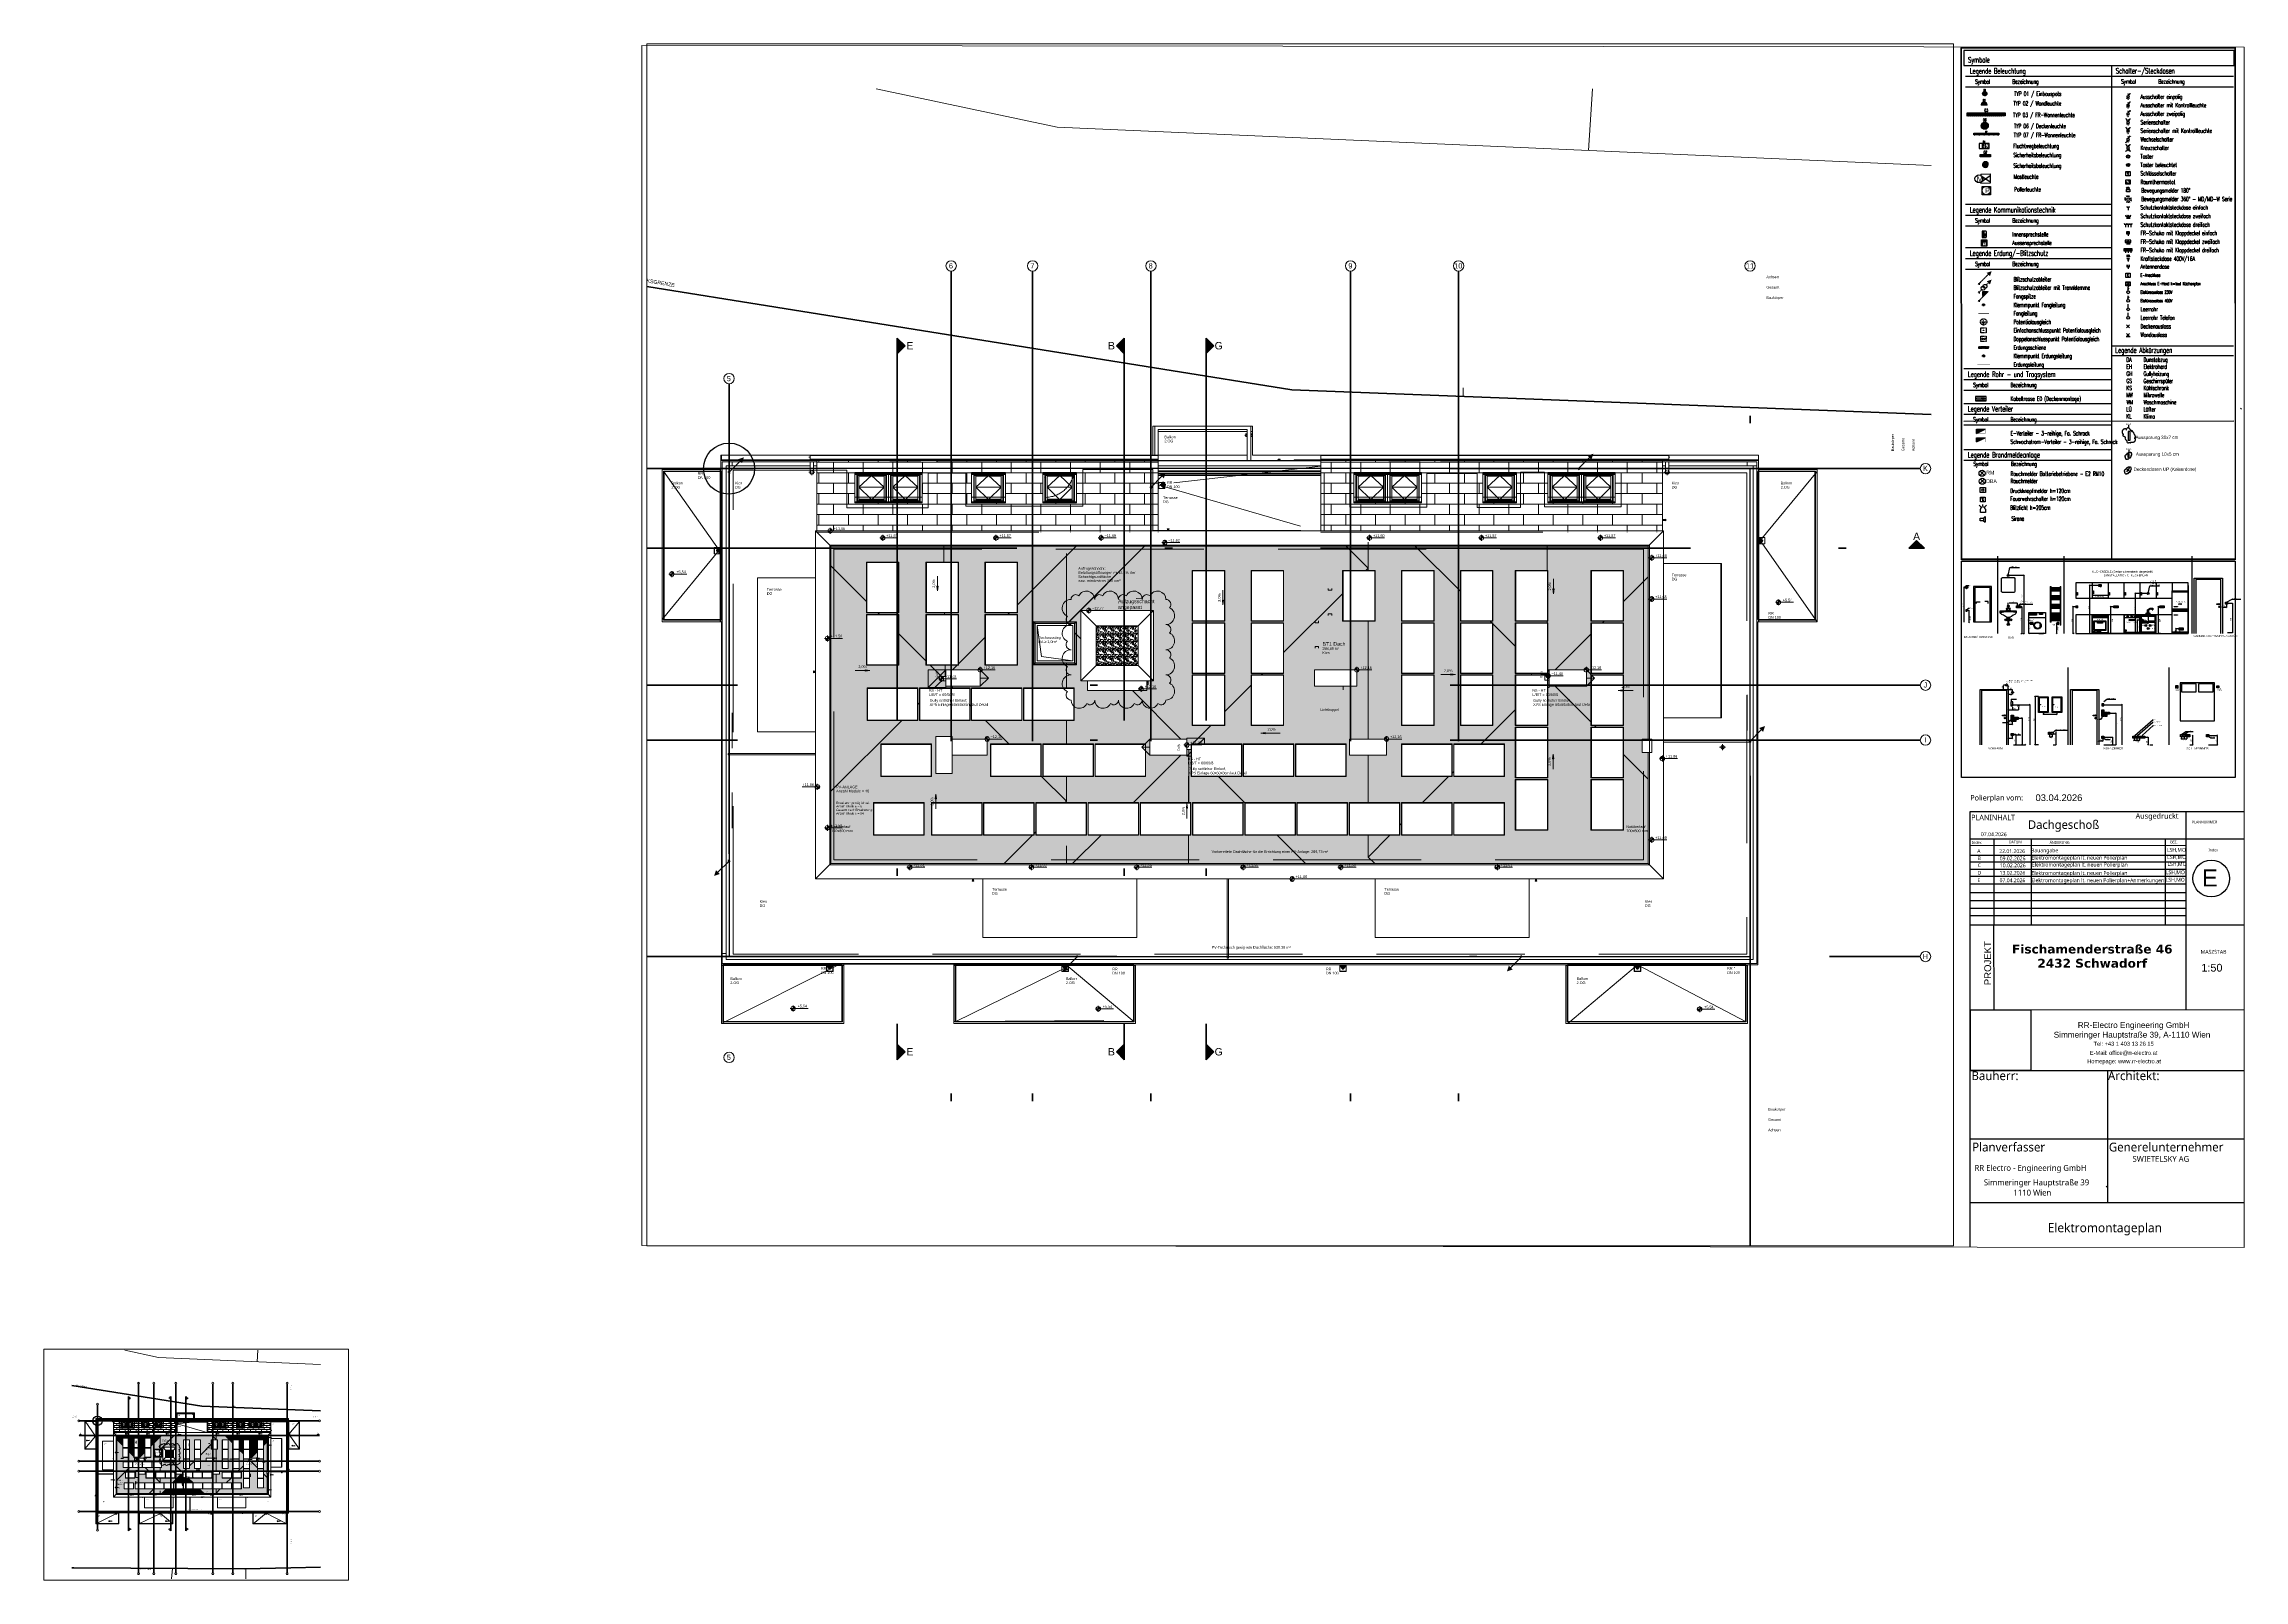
# Paper-space layout 'Layout1' of a CAD drawing. Header units: millimetres. Extents: x 26 to 1512, y 20 to 1057.
# The model-space entities are those that its viewports show. They can reach past a viewport. Long polylines and large blocks are cut down to what shows.
import ezdxf
from ezdxf import colors
from ezdxf.entities.mleader import LeaderData, LeaderLine
from ezdxf.enums import TextEntityAlignment as Align
from ezdxf.math import Vec2, Vec3

# ---------------------------------------------------------------- set-up
doc = ezdxf.new("R2010")
doc.units = ezdxf.units.MM
for name, pattern in [('ACAD_ISO02W100', [675, 540, -135]), ('ACAD_ISO08W100', [36, 24, -3, 6, -3]), ('Achse', [0.009, 0.005, -0.002, 0, -0.002]), ('Strich', [0.00635, 0.003175, -0.003175]), ('Strich Punkt', [0.015875, 0.00635, -0.004763, 0, -0.004763]), ('Strich Punkt Mittel', [0.015875, 0.00635, -0.004763, 0, -0.004763]), ('Verdeckt', [0.003, 0.002, -0.001]), ('Verdeckt Oben', [0.00225, 0.0015, -0.00075]), ('Verdeckt Unten', [0.005, 0.003, -0.002])]:
    doc.linetypes.add(name, pattern=pattern)
for name, color, linetype, lineweight in [('2-plankopf', 7, 'Continuous', 9), ('A-FLOR-HRAL', 11, 'Continuous', 5), ('A-ROOF-OTLN', 132, 'Continuous', 5), ('A-ROOF-PATT', 132, 'Continuous', 13), ('A_2D', 7, 'Continuous', 5), ('A_Beschriftung_', 7, 'Continuous', 9), ('A_Bodenschlitz', 7, 'Continuous', 5), ('A_Dach', 7, 'Continuous', 13), ('A_Decken', 8, 'Continuous', 13), ('A_Durchbruch', 7, 'Verdeckt', 5), ('A_Durchbruch_', 7, 'Continuous', 5), ('A_Durchbruch_Projektion', 8, 'Verdeckt', 5), ('A_Fenster', 7, 'Continuous', 13), ('A_Gelaender', 7, 'Continuous', 13), ('A_Grundstuecksgrenze', 5, 'Continuous', 70), ('A_Raeume', 7, 'Continuous', 13), ('A_Raeume_', 7, 'Continuous', 5), ('A_Raeume_Beschriftung_', 7, 'Continuous', 9), ('A_Raster_', 1, 'Continuous', 9), ('A_Tueren', 31, 'Continuous', 13), ('A_Waende', 7, 'Continuous', 13), ('G-ANNO-DIMS_', 111, 'Continuous', 9), ('G-ANNO-REVC-IDEN_', 71, 'Continuous', 9), ('G-ANNO-REVC_', 71, 'Continuous', 9), ('G-ANNO-SYMB_', 111, 'Continuous', 9), ('HT_E-Gesamt', 2, 'Continuous', 13), ('M-EQPM', 50, 'Continuous', 5), ('P-PIPE', 3, 'Continuous', 5), ('P-PIPE-CNTR', 3, 'Continuous', 5), ('S-STRS', 31, 'Continuous', 13), ('S-STRS-ANNO_', 31, 'Continuous', 5), ('Text', 250, 'Continuous', 9)]:
    doc.layers.add(name, color=color, linetype=linetype, lineweight=lineweight)
for name, color, linetype, true_color in [('e-kabel2', 78, 'Continuous', 0x295200), ('E_Aussparungen', 1, 'Continuous', 0xff0a0a), ('E_Bauangaben', 22, 'Continuous', 0xd61f1f), ('E_Bauangaben_E-Schacht', 1, 'Continuous', 0xeb0000), ('E_Beleuchtungstyp', 30, 'Continuous', 0xf1780e), ('E_BRANDMELDE', 1, 'Continuous', 0xec0407), ('E_Einfügepunkt', 1, 'Continuous', 0xee1111), ('E_ERDUNG', 150, 'ACAD_ISO08W100', 0x0f87ff), ('E_KABELTASSE', 150, 'Continuous', 0x007af5), ('E_Muster', 18, 'Continuous', 0x080808), ('E_NACHRTECH', 3, 'Continuous', 0x00fa00), ('E_Rauchmelder', 1, 'Continuous', 0xfb0404), ('E_Sicherheitsbeleuchtung', 100, 'Continuous', 0x05ff44), ('E_Steckdose+Schalter', 150, 'Continuous', 0x0b6cf4), ('ET_LEGENDE - Wohnung$0$800_AL_ALLG_L', 18, 'Continuous', 0x050505), ('ET_LEGENDE - Wohnung$0$810_AV_LE____T', 30, 'Continuous', 0xff870f), ('ET_LEGENDE - Wohnung$0$834_SV_KO____T', 106, 'Continuous', 0x008521), ('ET_NACHRTECH', 92, 'Continuous', 0x00d100)]:
    doc.layers.add(name, color=color, linetype=linetype, true_color=true_color)
doc.layers.add('E_Elektroinstallation', color=1, linetype='Continuous', lineweight=18, true_color=0xff0000)
doc.layers.add('X_Bemaßung', color=22, linetype='Continuous', lineweight=25, true_color=0xcc3300)
for name, color, linetype in [('ET_LEGENDE - Wohnung$0$800_KO_HI____L', 130, 'Continuous'), ('PDF_540 Sanitaereinrichtung', 7, 'Continuous'), ('PDF_Text', 7, 'Continuous'), ('Z-EG_262_5_0900$0$10_möbel', 8, 'Continuous')]:
    doc.layers.add(name, color=color, linetype=linetype)
doc.styles.add('0.EG (1)$0$ERSTELLTER_STIL_2', font='ARIALN.TTF')
doc.styles.add('Arial', font='arial.ttf', dxfattribs={"height": 0.175})
doc.styles.add('Arial_1', font='arial.ttf', dxfattribs={"height": 0.09})
doc.styles.add('Arial_2', font='arial.ttf', dxfattribs={"width": 0.75, "height": 0.09})
doc.styles.add('Arial_4', font='arial.ttf', dxfattribs={"height": 0.075})
doc.styles.add('Arial_5', font='arial.ttf', dxfattribs={"height": 0.125})
doc.styles.add('Arial_6', font='arial.ttf', dxfattribs={"height": 0.25})
doc.styles.add('Arial_7', font='arial.ttf', dxfattribs={"height": 0.0018})
doc.styles.add('ERSTELLTER_STIL_1', font='arial.ttf')
doc.styles.add('ERSTELLTER_STIL_5', font='malgunsl.ttf')
doc.styles.add('ET_LEGENDE - Wohnung$0$ROMANS', font='romans.shx', dxfattribs={"width": 0.6})
doc.styles.add('OIE-DÜNN', font='techl___.ttf')
doc.styles.get("Standard").update_dxf_attribs({"font": 'arial.ttf'})
picture_1 = doc.add_image_def('image1.png', size_in_pixel=(1000, 1000))
pattern_1 = [(228.007, (0.18288, 0.31212), (-2.0318916186, -2.2854183216), [0.03417, -3.383]), (184.969, (0.16002, 0.28673), (3.0484561691, 0.2540019391), [0.05864, -5.805]), (132.516, (0.1016, 0.28165), (2.5403073697, -2.7937891523), [0.04134, -4.093]), (267.273, (0.00254, 0.21816), (0.253996185, 5.0786668393), [0.05339, -5.286]), (292.838, (0, 0.16483), (-1.2698527249, 3.0470029274), [0.05235, -5.183]), (357.274, (0.02032, 0.11658), (-5.07967014, 0.2539551053), [0.0534, -5.287]), (37.689, (0.07366, 0.11404), (-3.3023081407, -2.5397638277), [0.07061, -6.991]), (72.252, (0.12954, 0.15721), (1.778005175, 5.5869097272), [0.06666, -6.599]), (121.435, (0.14986, 0.2207), (-2.0322483687, 3.3017026713), [0.05357, -5.304]), (175.237, (0.12192, 0.26641), (2.793562267, -0.253928434), [0.06117, -2.997]), (222.392, (0.06096, 0.27149), (-3.04766884196, -2.7931589737), [0.0791, -7.831]), (138.82, (0.254, 0.21562), (-1.777671267, 1.5233964025), [0.027, -2.673]), (171.471, (0.23368, 0.2334), (3.3021888525, -0.5079247348), [0.05137, -5.085]), (224.994, (0.18288, 0.24102), (1.7e-06, -0.25395033), [0.03592, -0.32326]), (203.194, (0.1651, 0.27149), (1.269649148, 0.507732472), [0.01934, -1.915]), (291.805, (0.14732, 0.26387), (-0.25399169, 0.761853061), [0.02735, -1.34]), (30.959, (0.15748, 0.23848), (0.762001806, 0.507900117), [0.04443, -1.437]), (161.569, (0.19558, 0.26133), (0.50799946, -0.25394648), [0.03213, -0.77107]), (16.386, (0, 0.26387), (2.5402409495, 0.7618958376), [0.04501, -4.456]), (70.343, (0.04318, 0.27657), (-1.0158409634, -2.7930526678), [0.03775, -3.738]), (293.203, (0.19558, 0.31212), (-0.507931902, 1.269569378), [0.03868, -1.895]), (343.614, (0.21082, 0.27657), (-2.5402409495, 0.7618958376), [0.04501, -4.456]), (339.448, (0, 0.10642), (-1.269562447, 0.507723815), [0.0434, -2.127]), (294.779, (0.04064, 0.09119), (-1.270170545, 2.793875891), [0.03636, -3.6]), (66.797, (0.19812, 0.05817), (0.507931902, 1.269569378), [0.03868, -1.895]), (17.351, (0.21336, 0.09373), (-3.3023008244, -1.015905403), [0.04258, -4.215]), (69.44, (0.07366, 0.05817), (-0.507910437, -1.269488031), [0.0217, -2.148]), (101.312, (0.18288, 0.05817), (-0.25401686, 1.015909677), [0.01295, -1.282]), (165.966, (0.18034, 0.07087), (0.762001095, -0.25395347), [0.05236, -0.99489]), (186.008, (0.12954, 0.08357), (2.540368142, 0.2539986755), [0.04853, -4.804]), (303.695, (0.15748, 0.21562), (-0.25399657, 0.50789492), [0.03663, -0.87906]), (353.159, (0.1778, 0.18515), (4.3182463913, -0.5078916343), [0.06396, -6.332]), (60.941, (0.2413, 0.17753), (-1.015812906, -1.777341202), [0.02615, -2.589]), (90, (0.254, 0.20038), (-0.254, 0.25395), [0.01524, -0.23871]), (120.261, (0.12446, 0.09119), (1.015775651, -1.7772852853), [0.03528, -3.493]), (48.007, (0.10668, 0.12166), (2.0318916186, 2.2854183216), [0.06834, -3.349]), (0, (0.1524, 0.17245), (0.254, 0.25395), [0.06604, -0.18796]), (325.31, (0.21844, 0.17245), (-2.5398141737, 1.7775269018), [0.04016, -3.976]), (254.052, (0.25146, 0.14959), (-0.253856876, -1.015327533), [0.03698, -1.812]), (207.641, (0.2413, 0.11404), (-4.8256903689, -2.5392983613), [0.06021, -5.961]), (175.427, (0.18796, 0.08611), (-3.3022641056, 0.2539653403), [0.0637, -6.307])]
pattern_2 = [(228.007, (0.18288, 0.31213), (-2.0318916186, -2.2854183216), [0.03417, -3.383]), (184.969, (0.16002, 0.28673), (3.0484561691, 0.2540019391), [0.05864, -5.805]), (132.516, (0.1016, 0.28166), (2.5403073697, -2.7937891523), [0.04134, -4.093]), (267.273, (0.00254, 0.21817), (0.253996185, 5.0786668393), [0.05339, -5.286]), (292.838, (0, 0.16484), (-1.2698527249, 3.0470029274), [0.05235, -5.183]), (357.274, (0.02032, 0.11659), (-5.07967014, 0.2539551053), [0.0534, -5.287]), (37.689, (0.07366, 0.11405), (-3.3023081407, -2.5397638277), [0.07061, -6.991]), (72.252, (0.12954, 0.15722), (1.778005175, 5.5869097272), [0.06666, -6.599]), (121.435, (0.14986, 0.22071), (-2.0322483687, 3.3017026713), [0.05357, -5.304]), (175.237, (0.12192, 0.26642), (2.793562267, -0.253928434), [0.06117, -2.997]), (222.392, (0.06096, 0.2715), (-3.04766884196, -2.7931589737), [0.0791, -7.831]), (138.82, (0.254, 0.21563), (-1.777671267, 1.5233964025), [0.027, -2.673]), (171.471, (0.23368, 0.2334), (3.3021888525, -0.5079247348), [0.05137, -5.085]), (224.994, (0.18288, 0.24102), (1.7e-06, -0.25395033), [0.03592, -0.32326]), (203.194, (0.1651, 0.2715), (1.269649148, 0.507732472), [0.01934, -1.915]), (291.805, (0.14732, 0.26388), (-0.25399169, 0.761853061), [0.02735, -1.34]), (30.959, (0.15748, 0.23848), (0.762001806, 0.507900117), [0.04443, -1.437]), (161.569, (0.19558, 0.26134), (0.50799946, -0.25394648), [0.03213, -0.77107]), (16.386, (0, 0.26388), (2.5402409495, 0.7618958376), [0.04501, -4.456]), (70.343, (0.04318, 0.27658), (-1.0158409634, -2.7930526678), [0.03775, -3.738]), (293.203, (0.19558, 0.31213), (-0.507931902, 1.269569378), [0.03868, -1.895]), (343.614, (0.21082, 0.27658), (-2.5402409495, 0.7618958376), [0.04501, -4.456]), (339.448, (0, 0.10643), (-1.269562447, 0.507723815), [0.0434, -2.127]), (294.779, (0.04064, 0.09119), (-1.270170545, 2.793875891), [0.03636, -3.6]), (66.797, (0.19812, 0.05818), (0.507931902, 1.269569378), [0.03868, -1.895]), (17.351, (0.21336, 0.09373), (-3.3023008244, -1.015905403), [0.04258, -4.215]), (69.44, (0.07366, 0.05818), (-0.507910437, -1.269488031), [0.0217, -2.148]), (101.312, (0.18288, 0.05818), (-0.25401686, 1.015909677), [0.01295, -1.282]), (165.966, (0.18034, 0.07088), (0.762001095, -0.25395347), [0.05236, -0.99489]), (186.008, (0.12954, 0.08357), (2.540368142, 0.2539986755), [0.04853, -4.804]), (303.695, (0.15748, 0.21563), (-0.25399657, 0.50789492), [0.03663, -0.87906]), (353.159, (0.1778, 0.18515), (4.3182463913, -0.5078916343), [0.06396, -6.332]), (60.941, (0.2413, 0.17754), (-1.015812906, -1.777341202), [0.02615, -2.589]), (90, (0.254, 0.2004), (-0.254, 0.25395), [0.01524, -0.23871]), (120.261, (0.12446, 0.09119), (1.015775651, -1.7772852853), [0.03528, -3.493]), (48.007, (0.10668, 0.12167), (2.0318916186, 2.2854183216), [0.06834, -3.349]), (0, (0.1524, 0.17246), (0.254, 0.25395), [0.06604, -0.18796]), (325.31, (0.21844, 0.17246), (-2.5398141737, 1.7775269018), [0.04016, -3.976]), (254.052, (0.25146, 0.1496), (-0.253856876, -1.015327533), [0.03698, -1.812]), (207.641, (0.2413, 0.11405), (-4.8256903689, -2.5392983613), [0.06021, -5.961]), (175.427, (0.18796, 0.08611), (-3.3022641056, 0.2539653403), [0.0637, -6.307])]
pattern_3 = [(228.007, (0.18288, 0.2592), (-2.0318916186, -2.2854183216), [0.03417, -3.383]), (184.969, (0.16002, 0.2338), (3.0484561691, 0.2540019391), [0.05864, -5.805]), (132.516, (0.1016, 0.22872), (2.5403073697, -2.7937891523), [0.04134, -4.093]), (267.273, (0.00254, 0.16524), (0.253996185, 5.0786668393), [0.05339, -5.286]), (292.838, (0, 0.11191), (-1.2698527249, 3.0470029274), [0.05235, -5.183]), (357.274, (0.02032, 0.06366), (-5.07967014, 0.2539551053), [0.0534, -5.287]), (37.689, (0.07366, 0.06112), (-3.3023081407, -2.5397638277), [0.07061, -6.991]), (72.252, (0.12954, 0.10429), (1.778005175, 5.5869097272), [0.06666, -6.599]), (121.435, (0.14986, 0.16778), (-2.0322483687, 3.3017026713), [0.05357, -5.304]), (175.237, (0.12192, 0.21349), (2.793562267, -0.253928434), [0.06117, -2.997]), (222.392, (0.06096, 0.21857), (-3.047668842, -2.7931589737), [0.0791, -7.831]), (138.82, (0.254, 0.1627), (-1.777671267, 1.5233964025), [0.027, -2.673]), (171.471, (0.23368, 0.18047), (3.3021888525, -0.5079247348), [0.05137, -5.085]), (224.994, (0.18288, 0.18809), (1.7e-06, -0.25395033), [0.03592, -0.32326]), (203.194, (0.1651, 0.21857), (1.269649148, 0.507732472), [0.01934, -1.915]), (291.805, (0.14732, 0.21095), (-0.25399169, 0.76185306), [0.02735, -1.34]), (30.959, (0.15748, 0.18555), (0.762001806, 0.507900117), [0.04443, -1.437]), (161.569, (0.19558, 0.20841), (0.50799946, -0.25394648), [0.03213, -0.77107]), (16.386, (0, 0.21095), (2.5402409495, 0.7618958376), [0.04501, -4.456]), (70.343, (0.04318, 0.22365), (-1.0158409634, -2.7930526678), [0.03775, -3.738]), (293.203, (0.19558, 0.2592), (-0.507931902, 1.269569378), [0.03868, -1.895]), (343.614, (0.21082, 0.22365), (-2.5402409495, 0.7618958376), [0.04501, -4.456]), (339.448, (0, 0.0535), (-1.269562447, 0.507723815), [0.0434, -2.127]), (294.779, (0.04064, 0.03826), (-1.270170545, 2.793875891), [0.03636, -3.6]), (66.797, (0.19812, 0.00525), (0.507931902, 1.269569378), [0.03868, -1.895]), (17.351, (0.21336, 0.0408), (-3.3023008244, -1.015905403), [0.04258, -4.215]), (69.44, (0.07366, 0.00525), (-0.507910437, -1.269488031), [0.0217, -2.148]), (101.312, (0.18288, 0.00525), (-0.25401686, 1.015909677), [0.01295, -1.282]), (165.966, (0.18034, 0.01795), (0.762001095, -0.25395347), [0.05236, -0.99489]), (186.008, (0.12954, 0.03064), (2.540368142, 0.2539986755), [0.04853, -4.804]), (303.695, (0.15748, 0.1627), (-0.25399657, 0.50789492), [0.03663, -0.87906]), (353.159, (0.1778, 0.13222), (4.3182463913, -0.5078916343), [0.06396, -6.332]), (60.941, (0.2413, 0.12461), (-1.015812906, -1.777341202), [0.02615, -2.589]), (90, (0.254, 0.14746), (-0.254, 0.25395), [0.01524, -0.23871]), (120.261, (0.12446, 0.03826), (1.015775651, -1.7772852853), [0.03528, -3.493]), (48.007, (0.10668, 0.06874), (2.0318916186, 2.2854183216), [0.06834, -3.349]), (0, (0.1524, 0.11953), (0.254, 0.25395), [0.06604, -0.18796]), (325.31, (0.21844, 0.11953), (-2.5398141737, 1.7775269018), [0.04016, -3.976]), (254.052, (0.25146, 0.09667), (-0.253856876, -1.015327533), [0.03698, -1.812]), (207.641, (0.2413, 0.06112), (-4.8256903689, -2.5392983613), [0.06021, -5.961]), (175.427, (0.18796, 0.03318), (-3.3022641056, 0.2539653403), [0.0637, -6.307])]
pattern_4 = [(270, (0, 0.6096), (0.04, 0), [])]

# ---------------------------------------------------------------- blocks, each defined once
blk = doc.blocks.new('Blockreferenz-A0CHVJA92L', base_point=(991.8, 710.6))
at = {"color": 0, "linetype": 'ByBlock', "lineweight": -2, "ltscale": 0.25}
blk.add_line((993.3, 710.6), (991.8, 712.2), dxfattribs=at)
blk = doc.blocks.new('Polylinie-A0CHVJ8V2L', base_point=(619.7, 708.7))
at = {"color": 0, "linetype": 'ByBlock', "lineweight": -2, "ltscale": 0.18}
for p, q in [((619.7, 708.7), (621.5, 711.7)), ((621.5, 711.7), (643.4, 711.7))]:
    blk.add_line(p, q, dxfattribs=at)
blk = doc.blocks.new('MText-A0CHVJ8Z2L', base_point=(854, 743.4))
at = {"color": 0, "linetype": 'ByBlock', "lineweight": -2, "ltscale": 0.18, "char_height": 1.35, "attachment_point": 1, "rotation": 359.997}
for s, insert in [('{\\fArial;Wandlicht}', (854, 749.3)), ('{\\fArial;UP-Dose}', (854, 751.5)), ('{\\fArial;mit}', (854, 747)), ('{\\fArial;(Dose}', (854, 744.7)), ('{\\fArial;0,5m}', (857, 747)), ('{\\fArial;abgedeckelt)}', (859.5, 744.7)), ('{\\fArial;Kabel}', (861.7, 747)), ('{\\fArial;für}', (862, 751.5))]:
    blk.add_mtext(s, dxfattribs=dict(at, insert=insert))
blk = doc.blocks.new('Blockreferenz-A0CHVJ932L', base_point=(792.5, 705.1))
at = {"color": 0, "linetype": 'ByBlock', "lineweight": -2, "ltscale": 0.18}
for p, q in [((792.5, 708.7), (796.1, 708.7)), ((792.5, 705.1), (792.5, 708.7)), ((793, 708.2), (795.6, 708.2)), ((793, 705.5), (793, 708.2)), ((795.6, 708.2), (795.6, 705.5)), ((796.1, 708.7), (796.1, 705.1)), ((796.1, 705.1), (792.5, 705.1)), ((795.6, 705.5), (793, 705.5))]:
    blk.add_line(p, q, dxfattribs=at)
for centre, radius in [((794.3, 706.9), 0.9), ((793.8, 706.9), 0.171), ((794.9, 706.9), 0.171)]:
    blk.add_circle(centre, radius, dxfattribs=at)
blk = doc.blocks.new('Blockreferenz-A0CHVJ9B2L', base_point=(831.4, 661.1))
at = {"color": 0, "linetype": 'ByBlock', "lineweight": -2, "ltscale": 0.25}
blk.add_line((831.4, 662.7), (833, 661.1), dxfattribs=at)
blk = doc.blocks.new('Blockreferenz-A0CHVJ9H2L', base_point=(728.5, 661.9))
at = {"color": 0, "linetype": 'ByBlock', "lineweight": -2, "ltscale": 0.18}
for p, q in [((728.5, 747.7), (728.5, 721.8)), ((917.7, 747.6), (728.5, 747.7)), ((755.6, 747.6), (755.6, 721.8)), ((782.6, 747.6), (782.6, 721.8)), ((809.6, 747.6), (809.6, 721.8)), ((836.6, 747.6), (836.6, 721.8)), ((863.7, 747.6), (863.7, 721.8)), ((890.7, 747.6), (890.7, 734.1)), ((917.7, 734.1), (917.7, 747.6)), ((917.7, 743), (917.7, 661.9)), ((728.5, 721.8), (890.7, 721.7)), ((730.1, 731.4), (731.2, 731.4)), ((730.1, 726.6), (730.1, 731.4)), ((731.2, 726.6), (730.1, 726.6)), ((731.2, 731.4), (731.2, 726.6)), ((755.6, 726.9), (782.6, 726.9)), ((755.6, 722.1), (782.6, 722.1)), ((757.1, 733.8), (758.2, 733.8)), ((757.1, 729), (757.1, 733.8)), ((758.2, 729), (757.1, 729)), ((758.2, 733.8), (758.2, 729)), ((784.1, 731.4), (785.3, 731.4)), ((784.1, 726.6), (784.1, 731.4)), ((785.3, 726.6), (784.1, 726.6)), ((785.3, 731.4), (785.3, 726.6)), ((811.1, 731.4), (812.3, 731.4)), ((811.1, 726.6), (811.1, 731.4)), ((812.3, 726.6), (811.1, 726.6)), ((812.3, 731.4), (812.3, 726.6)), ((838.2, 731.4), (839.3, 731.4)), ((838.2, 726.6), (838.2, 731.4)), ((839.3, 726.6), (838.2, 726.6)), ((839.3, 731.4), (839.3, 726.6)), ((865.2, 731.4), (866.3, 731.4)), ((865.2, 726.6), (865.2, 731.4)), ((866.3, 726.6), (865.2, 726.6)), ((866.3, 731.4), (866.3, 726.6)), ((890.7, 721.7), (890.7, 734.1)), ((890.7, 734.1), (917.7, 734.1)), ((890.7, 661.9), (890.7, 734.1)), ((891.1, 734.1), (917.4, 734.1)), ((891.1, 703), (891.1, 734.1)), ((891.1, 732.1), (917.4, 732.1)), ((894.4, 707.7), (900.2, 707.7)), ((894.4, 706.8), (894.4, 707.7)), ((900.2, 706.8), (894.4, 706.8)), ((900.2, 707.7), (900.2, 706.8)), ((901.4, 712), (902.7, 711.1)), ((901.4, 711.1), (902.6, 712)), ((902, 712.4), (902, 710.7)), ((903.6, 712), (904.8, 711.1)), ((903.6, 711.1), (904.8, 712)), ((904.2, 712.4), (904.2, 710.7)), ((905.6, 712), (906.8, 711.1)), ((905.6, 711.1), (906.8, 712)), ((906.2, 712.4), (906.2, 710.7)), ((917.4, 734.1), (917.4, 703)), ((890.7, 693.4), (728.5, 693.4)), ((728.5, 693.4), (728.5, 661.9)), ((755.6, 693.4), (755.6, 661.9)), ((755.9, 663.2), (755.9, 692.6)), ((755.9, 692.6), (782.2, 692.6)), ((755.9, 688.8), (782.2, 688.8)), ((782.2, 688.5), (755.9, 688.5)), ((779.7, 682.5), (758.2, 682.5)), ((758.2, 682.5), (758.2, 667.8)), ((779, 681.7), (759, 681.7)), ((759, 681.7), (759, 668.7)), ((759, 668.7), (779, 668.7)), ((764.6, 680.7), (773.3, 680.7)), ((764.6, 679.3), (764.6, 680.7)), ((773.3, 679.3), (764.6, 679.3)), ((773.3, 680.7), (773.3, 679.3)), ((775.6, 692), (781.5, 692)), ((779, 668.7), (779, 681.7)), ((779.7, 667.8), (779.7, 682.5)), ((782.2, 692.6), (782.2, 663.2)), ((782.6, 693.4), (782.6, 661.9)), ((809.6, 693.4), (809.6, 661.9)), ((836.3, 692.6), (810, 692.6)), ((810, 692.6), (810, 664.3)), ((810, 688.8), (836.3, 688.8)), ((836.3, 688.5), (810, 688.5)), ((818.3, 685.3), (827.1, 685.3)), ((818.3, 683.9), (818.3, 685.3)), ((827.1, 683.9), (818.3, 683.9)), ((827.1, 685.3), (827.1, 683.9)), ((827.5, 692), (834.8, 692)), ((828.1, 691.2), (834.5, 691.2)), ((828.1, 690.2), (828.1, 691.2)), ((834.5, 690.2), (828.1, 690.2)), ((834.5, 691.2), (834.5, 690.2)), ((836.3, 664.3), (836.3, 692.6)), ((836.6, 693.4), (836.6, 661.9)), ((863.7, 692.6), (836.6, 692.6)), ((836.6, 691), (863.7, 691)), ((838.9, 682.1), (861.4, 682.1)), ((838.9, 664.3), (838.9, 682.1)), ((838.9, 681.1), (861.4, 681.1)), ((847.1, 696.3), (847.4, 696.8)), ((847.1, 694.7), (847.1, 696.3)), ((847.5, 694.1), (847.1, 694.7)), ((847.4, 696.8), (847.7, 696.3)), ((849.3, 697.2), (847.5, 695.6)), ((847.5, 695.6), (849.3, 695.6)), ((847.7, 694.7), (847.5, 694.1)), ((847.7, 696.3), (847.7, 694.7)), ((849.3, 702.1), (853.8, 704.6)), ((849.3, 693.4), (849.3, 702.1)), ((849.3, 695.2), (851.1, 695.2)), ((854.2, 703.2), (850.7, 701.5)), ((850.7, 697.6), (850.7, 700.7)), ((850.7, 694.4), (850.7, 693.8)), ((851.1, 701.5), (851.1, 693.4)), ((851.1, 697.2), (852.8, 695.6)), ((852.8, 695.6), (851.1, 695.6)), ((852.4, 696.3), (852.7, 696.8)), ((852.4, 694.7), (852.4, 696.3)), ((852.8, 694.1), (852.4, 694.7)), ((852.7, 696.8), (853.1, 696.3)), ((853.1, 694.7), (852.8, 694.1)), ((853.1, 696.3), (853.1, 694.7)), ((853.8, 704.6), (858.4, 704.6)), ((857, 703.2), (854.2, 703.2)), ((857, 702.1), (857, 703.6)), ((858.4, 702.1), (857, 702.1)), ((857, 702.1), (857, 701.8)), ((857, 701.8), (858.4, 701.8)), ((858.4, 704.6), (858.4, 702.1)), ((858.4, 701.8), (858.4, 702.1)), ((861.4, 682.1), (861.4, 664.3)), ((863.7, 661.9), (863.7, 693.4)), ((917.4, 703), (891.1, 703)), ((891.1, 664.3), (891.1, 701.5)), ((891.1, 701.5), (917.4, 701.5)), ((891.1, 699.7), (917.4, 699.7)), ((891.1, 699.4), (917.4, 699.4)), ((894.4, 693.6), (900.2, 693.6)), ((894.4, 692.7), (894.4, 693.6)), ((900.2, 692.7), (894.4, 692.7)), ((900.2, 693.6), (900.2, 692.7)), ((917.4, 701.5), (917.4, 664.3)), ((728.5, 661.9), (917.7, 661.9)), ((782.2, 663.2), (755.9, 663.2)), ((758.1, 665.9), (760.1, 665.9)), ((758.1, 663.7), (758.1, 665.9)), ((760.1, 663.7), (758.1, 663.7)), ((758.2, 667.8), (779.7, 667.8)), ((760.1, 665.9), (760.1, 663.7)), ((809.6, 661.9), (782.6, 661.9)), ((809.6, 664.3), (863.7, 664.3)), ((811.4, 667.9), (813.5, 667.9)), ((811.4, 665.7), (811.4, 667.9)), ((813.5, 665.7), (811.4, 665.7)), ((813.5, 667.9), (813.5, 665.7)), ((836.6, 661.9), (863.7, 661.9)), ((861.4, 664.3), (838.9, 664.3)), ((917.4, 664.3), (891.1, 664.3))]:
    blk.add_line(p, q, dxfattribs=at)
at = {"color": 0, "linetype": 'ACAD_ISO02W100', "lineweight": -2, "ltscale": 0.018}
for p, q in [((838.9, 692), (836.6, 692)), ((838.9, 683.9), (838.9, 692)), ((839.6, 682.9), (838.9, 683.9)), ((860.4, 682.9), (839.6, 682.9)), ((861.4, 683.9), (860.4, 682.9)), ((863.7, 692), (861.4, 692)), ((861.4, 692), (861.4, 683.9))]:
    blk.add_line(p, q, dxfattribs=at)
at = {"color": 0, "linetype": 'ByBlock', "lineweight": -2, "ltscale": 0.18}
for centre, radius in [((758.3, 690.6), 1.39), ((761.9, 690.6), 1.39), ((765.5, 690.6), 1.39), ((768.9, 690.6), 1.39), ((773.6, 690.6), 1.39), ((777, 690.3), 0.355), ((778.1, 690.3), 0.355), ((779.2, 690.3), 0.355), ((780.4, 690.3), 0.355), ((815.9, 690.6), 1.39), ((822.9, 690.6), 1.39), ((846.7, 675.3), 1.62), ((846.7, 675.3), 0.72), ((850.2, 670.5), 1.62), ((850.2, 670.5), 0.72), ((853.7, 675.4), 1.62), ((853.7, 675.4), 0.72)]:
    blk.add_circle(centre, radius, dxfattribs=at)
for points in [[(846, 675.2), (845.9, 675.3), (846, 675.4)], [(846.1, 674.8), (846, 675.6), (846.1, 675.7)], [(846, 674.9), (846, 675.5), (846, 675.6)], [(846, 674.9), (846, 675.6), (846.1, 674.8)], [(846, 675), (846, 675.4), (846, 675.5)], [(846, 675), (846, 675.5), (846, 674.9)], [(846, 675.2), (846, 675.4), (846, 675)], [(846.2, 674.8), (846.1, 675.7), (846.2, 675.8)], [(846.1, 674.8), (846.1, 675.7), (846.2, 674.8)], [(846.3, 674.6), (846.2, 675.8), (846.3, 675.9)], [(846.2, 674.8), (846.2, 675.8), (846.2, 674.7)], [(846.2, 674.7), (846.2, 675.8), (846.2, 675.8)], [(846.2, 674.7), (846.2, 675.8), (846.3, 674.6)], [(846.4, 674.6), (846.3, 675.9), (846.4, 676)], [(846.3, 674.6), (846.3, 675.9), (846.4, 674.6)], [(846.4, 674.6), (846.4, 676), (846.6, 674.6)], [(846.6, 674.6), (846.4, 676), (846.6, 676)], [(846.6, 674.6), (846.6, 676), (846.7, 674.5)], [(846.7, 674.5), (846.6, 676), (846.7, 676)], [(846.7, 674.5), (846.7, 676), (846.8, 674.6)], [(846.8, 674.6), (846.7, 676), (846.8, 676)], [(846.8, 674.6), (846.8, 676), (846.9, 674.6)], [(846.9, 674.6), (846.8, 676), (846.9, 676)], [(846.9, 674.6), (846.9, 676), (847, 674.6)], [(847, 674.6), (846.9, 676), (847, 675.9)], [(847, 674.6), (847, 675.9), (847.1, 674.7)], [(847.1, 674.7), (847, 675.9), (847.1, 675.8)], [(847.1, 674.7), (847.1, 675.8), (847.2, 674.8)], [(847.2, 674.8), (847.1, 675.8), (847.2, 675.8)], [(847.2, 674.8), (847.2, 675.8), (847.2, 674.8)], [(847.2, 674.8), (847.2, 675.8), (847.2, 675.7)], [(847.2, 674.8), (847.2, 675.7), (847.3, 674.9)], [(847.3, 674.9), (847.2, 675.7), (847.3, 675.6)], [(847.3, 674.9), (847.3, 675.6), (847.4, 675)], [(847.4, 675), (847.3, 675.6), (847.4, 675.5)], [(847.4, 675), (847.4, 675.5), (847.4, 675.2)], [(847.4, 675.2), (847.4, 675.5), (847.4, 675.4)], [(847.4, 675.2), (847.4, 675.4), (847.4, 675.3)], [(853.1, 675), (853, 675.6), (853.1, 675.7)], [(853, 675.1), (853, 675.5), (853, 675.6)], [(853, 675.1), (853, 675.6), (853.1, 675)], [(853, 675.2), (853, 675.4), (853, 675.5)], [(853, 675.2), (853, 675.5), (853, 675.1)], [(853.2, 674.8), (853.1, 675.8), (853.2, 675.9)], [(853.1, 674.9), (853.1, 675.7), (853.1, 675.8)], [(853.1, 674.9), (853.1, 675.8), (853.2, 674.8)], [(853.1, 675), (853.1, 675.7), (853.1, 674.9)], [(853.2, 674.8), (853.2, 675.9), (853.3, 674.8)], [(853.3, 674.8), (853.2, 675.9), (853.3, 675.9)], [(853.4, 674.7), (853.3, 675.9), (853.4, 676)], [(853.3, 674.8), (853.3, 675.9), (853.4, 674.7)], [(853.4, 674.7), (853.4, 676), (853.5, 674.7)], [(853.5, 674.7), (853.4, 676), (853.5, 676)], [(853.6, 674.6), (853.5, 676), (853.6, 676.1)], [(853.5, 674.7), (853.5, 676), (853.6, 674.6)], [(853.6, 674.6), (853.6, 676.1), (853.7, 674.6)], [(853.7, 674.6), (853.6, 676.1), (853.7, 676.1)], [(853.7, 674.6), (853.7, 676.1), (853.8, 674.6)], [(853.8, 674.6), (853.7, 676.1), (853.8, 676.1)], [(853.8, 674.6), (853.8, 676.1), (853.9, 674.7)], [(853.9, 674.7), (853.8, 676.1), (853.9, 676)], [(853.9, 674.7), (853.9, 676), (854, 674.7)], [(854, 674.7), (853.9, 676), (854, 676)], [(854, 674.7), (854, 676), (854.1, 674.8)], [(854.1, 674.8), (854, 676), (854.1, 675.9)], [(854.1, 674.8), (854.1, 675.9), (854.2, 674.8)], [(854.2, 674.8), (854.1, 675.9), (854.2, 675.9)], [(854.2, 674.8), (854.2, 675.9), (854.3, 674.9)], [(854.3, 674.9), (854.2, 675.9), (854.3, 675.8)], [(854.3, 674.9), (854.3, 675.8), (854.3, 675)], [(854.3, 675), (854.3, 675.8), (854.3, 675.7)], [(854.3, 675), (854.3, 675.7), (854.4, 675.1)], [(854.4, 675.1), (854.3, 675.7), (854.4, 675.6)], [(854.4, 675.1), (854.4, 675.6), (854.4, 675.2)], [(854.4, 675.2), (854.4, 675.6), (854.4, 675.5)], [(854.4, 675.2), (854.4, 675.5), (854.4, 675.4)]]:
    blk.add_solid(points, dxfattribs=at)
at = {"color": 0, "lineweight": -2, "char_height": 2.021, "attachment_point": 1, "rotation": 359.997}
for s, insert in [('{\\fArial;Dunstabzug}', (761.1, 725.5)), ('{\\fArial;Kühlschrank}', (897.5, 716.8)), ('{\\fArial;E-Herd}', (764.6, 686.6)), ('{\\fArial;Geschirrspüler}', (814.1, 682.1)), ('{\\fArial;WW}', (839.4, 676.7)), ('{\\fArial;Abfluss}', (852.5, 671.3)), ('{\\fArial;KW}', (856.9, 676.6))]:
    blk.add_mtext(s, dxfattribs=dict(at, insert=insert))
blk = doc.blocks.new('Kreis-A0CHVJ9J2L', base_point=(770.2, 675.2))
at = {"color": 0, "linetype": 'ByBlock', "lineweight": -2, "ltscale": 0.18}
blk.add_circle((770.4, 675.4), 0.224, dxfattribs=at)
blk = doc.blocks.new('Blockreferenz-A0CHVJ9V2L', base_point=(927.9, 661.9))
at = {"color": 0, "linetype": 'ByBlock', "lineweight": -2, "ltscale": 0.18}
for p, q in [((927.9, 661.9), (927.9, 755.6)), ((927.9, 755.6), (975.6, 755.6)), ((972.9, 753.3), (930.6, 753.3)), ((930.6, 753.3), (930.6, 661.9)), ((972.9, 661.9), (972.9, 753.3)), ((975.6, 755.6), (975.6, 661.9)), ((966, 711.8), (970.3, 711.8)), ((966, 711.1), (966, 711.8)), ((970.3, 711.1), (966, 711.1)), ((970, 707.8), (970.6, 707.8)), ((970, 707.1), (970, 707.8)), ((970.2, 707.1), (970, 707.1)), ((970.2, 705.9), (970.2, 707.1)), ((970.5, 705.9), (970.2, 705.9)), ((970.3, 711.8), (970.3, 711.1)), ((970.6, 707.1), (970.5, 707.1)), ((970.5, 707.1), (970.5, 705.9)), ((970.6, 707.8), (970.6, 707.1))]:
    blk.add_line(p, q, dxfattribs=at)
for centre, radius in [((970.3, 711.4), 1.13), ((970.3, 706.9), 1.12)]:
    blk.add_circle(centre, radius, dxfattribs=at)
blk = doc.blocks.new('Blockreferenz-A0CHVJ9X2L', base_point=(838, 682.6))
at = {"color": 0, "linetype": 'ByBlock', "lineweight": -2, "ltscale": 0.18}
for p, q in [((838, 686.2), (841.6, 686.2)), ((838, 682.6), (838, 686.2)), ((841.6, 682.6), (838, 682.6)), ((838.5, 685.7), (841.1, 685.7)), ((838.5, 683), (838.5, 685.7)), ((841.1, 683), (838.5, 683)), ((841.1, 685.7), (841.1, 683)), ((841.6, 686.2), (841.6, 682.6))]:
    blk.add_line(p, q, dxfattribs=at)
for centre, radius in [((839.8, 684.4), 0.9), ((839.3, 684.4), 0.171), ((840.4, 684.4), 0.171)]:
    blk.add_circle(centre, radius, dxfattribs=at)
blk = doc.blocks.new('Blockreferenz-A0CHVJA72L', base_point=(867, 706.1))
at = {"color": 0, "linetype": 'ByBlock', "lineweight": -2, "ltscale": 0.25}
blk.add_line((868.6, 706.1), (867, 707.7), dxfattribs=at)
blk = doc.blocks.new('Polylinie-A0CHVJAB2L', base_point=(850.2, 729.4))
at = {"color": 0, "linetype": 'ByBlock', "lineweight": -2, "ltscale": 0.18}
for p, q in [((850.2, 729.4), (852.9, 742.6)), ((852.9, 742.6), (869.6, 742.6))]:
    blk.add_line(p, q, dxfattribs=at)
blk = doc.blocks.new('Einzeiliger Text-A0CHVJAF2L', base_point=(644.9, 710.2))
at = {"color": 0, "lineweight": -2, "insert": (644.9, 712.2), "char_height": 2.021, "attachment_point": 1, "rotation": 359.997}
blk.add_mtext('{\\fArial;WM}', dxfattribs=at)
blk = doc.blocks.new('Blockreferenz-A0CHVJAH2L', base_point=(981.6, 704))
at = {"color": 0, "linetype": 'ByBlock', "lineweight": -2, "ltscale": 0.25}
blk.add_line((981.6, 704), (983.2, 705.5), dxfattribs=at)
blk = doc.blocks.new('MText-A0CHVJAL2L', base_point=(977.5, 704.8))
at = {"color": 0, "linetype": 'ByBlock', "lineweight": -2, "ltscale": 0.25, "insert": (977.5, 707.1), "char_height": 2.25, "attachment_point": 1, "rotation": 359.997}
blk.add_mtext('{\\fArial;15}', dxfattribs=at)
blk = doc.blocks.new('Blockreferenz-A0CHVJAP2L', base_point=(786.5, 706.1))
at = {"color": 0, "linetype": 'ByBlock', "lineweight": -2, "ltscale": 0.25}
blk.add_line((788.1, 706.1), (786.5, 707.7), dxfattribs=at)
blk = doc.blocks.new('Blockreferenz-A0CHVJBP2L', base_point=(839, 678.4))
at = {"color": 0, "linetype": 'ByBlock', "lineweight": -2, "ltscale": 0.25}
blk.add_line((840.6, 680), (839, 678.4), dxfattribs=at)
blk = doc.blocks.new('Blockreferenz-A0CHVJBV2L', base_point=(867, 661.1))
at = {"color": 0, "linetype": 'ByBlock', "lineweight": -2, "ltscale": 0.25}
blk.add_line((867, 662.7), (868.6, 661.1), dxfattribs=at)
blk = doc.blocks.new('Blockreferenz-A0CHVJBX2L', base_point=(660.3, 661.1))
at = {"color": 0, "linetype": 'ByBlock', "lineweight": -2, "ltscale": 0.25}
blk.add_line((660.3, 662.7), (661.9, 661.1), dxfattribs=at)
blk = doc.blocks.new('MText-A0CHVJCR2L', base_point=(926.6, 656))
at = {"color": 0, "linetype": 'ByBlock', "lineweight": -2, "ltscale": 0.18, "insert": (926.6, 659.4), "char_height": 3.375, "attachment_point": 1, "rotation": 359.997}
blk.add_mtext('{\\fArial;GANGBEREICH/WOHNUNGSTÜR}', dxfattribs=at)
blk = doc.blocks.new('Blockreferenz-A0CHVJCZ2L', base_point=(831.4, 683.6))
at = {"color": 0, "linetype": 'ByBlock', "lineweight": -2, "ltscale": 0.25}
blk.add_line((833, 683.6), (831.4, 685.2), dxfattribs=at)
blk = doc.blocks.new('Kreis-A0CHVJD72L', base_point=(767.5, 675.2))
at = {"color": 0, "linetype": 'ByBlock', "lineweight": -2, "ltscale": 0.18}
blk.add_circle((767.8, 675.4), 0.224, dxfattribs=at)
blk = doc.blocks.new('Einzeiliger Text-A0CHVJDF2L', base_point=(767.5, 738.6))
at = {"color": 0, "lineweight": -2, "insert": (767.5, 740.6), "char_height": 2.021, "attachment_point": 1, "rotation": 359.997}
blk.add_mtext('{\\fArial;DA}', dxfattribs=at)
blk = doc.blocks.new('MText-A0CHVJDJ2L', base_point=(621.5, 712.4))
at = {"color": 0, "linetype": 'ByBlock', "lineweight": -2, "ltscale": 0.18, "char_height": 1.125, "attachment_point": 1, "rotation": 359.997}
for s, insert in [('{\\fArial;mit}', (621.5, 717.2)), ('{\\fArial;ausserhalb}', (621.5, 715.4)), ('{\\fArial;der}', (621.5, 713.5)), ('{\\fArial;Klappdeckel}', (624.1, 717.2)), ('{\\fArial;Badewanne}', (624.3, 713.5)), ('{\\fArial;vom}', (629.6, 715.4)), ('{\\fArial;Schutzbereich}', (633.1, 715.4))]:
    blk.add_mtext(s, dxfattribs=dict(at, insert=insert))
blk = doc.blocks.new('Blockreferenz-A0CHVJDP2L', base_point=(722.7, 706.1))
at = {"color": 0, "linetype": 'ByBlock', "lineweight": -2, "ltscale": 0.25}
blk.add_line((724.3, 706.1), (722.7, 707.7), dxfattribs=at)
blk = doc.blocks.new('Einzeiliger Text-A0CHVJE92L', base_point=(769, 653.2))
at = {"color": 0, "lineweight": -2, "insert": (769, 656.6), "char_height": 3.375, "attachment_point": 1, "rotation": 359.997}
blk.add_mtext('{\\fArial;KÜCHENZEILE (Geräte schematisch dargestellt)}', dxfattribs=at)
blk = doc.blocks.new('Blockreferenz-A0CHVJEB2L', base_point=(902.5, 682.6))
at = {"color": 0, "linetype": 'ByBlock', "lineweight": -2, "ltscale": 0.18}
for p, q in [((902.5, 686.2), (906, 686.2)), ((902.5, 682.6), (902.5, 686.2)), ((906, 682.6), (902.5, 682.6)), ((902.9, 685.7), (905.6, 685.7)), ((902.9, 683), (902.9, 685.7)), ((905.6, 683), (902.9, 683)), ((905.6, 685.7), (905.6, 683)), ((906, 686.2), (906, 682.6))]:
    blk.add_line(p, q, dxfattribs=at)
for centre, radius in [((904.3, 684.4), 0.9), ((903.7, 684.4), 0.171), ((904.8, 684.4), 0.171)]:
    blk.add_circle(centre, radius, dxfattribs=at)
for points in [[(904.3, 685), (904.2, 685), (904.3, 685.3), (904.2, 685.3)], [(904.3, 683.5), (904.2, 683.5), (904.3, 683.8), (904.2, 683.8)]]:
    blk.add_solid(points, dxfattribs=at)
blk = doc.blocks.new('Blockreferenz-A0CHVJEJ2L', base_point=(980.6, 709.6))
at = {"color": 0, "linetype": 'ByBlock', "lineweight": -2, "ltscale": 0.18}
for p, q in [((980.6, 713.2), (984.2, 713.2)), ((980.6, 709.6), (980.6, 713.2)), ((984.2, 709.6), (980.6, 709.6)), ((981, 712.7), (983.7, 712.7)), ((981, 710), (981, 712.7)), ((983.7, 710), (981, 710)), ((983.7, 712.7), (983.7, 710)), ((984.2, 713.2), (984.2, 709.6))]:
    blk.add_line(p, q, dxfattribs=at)
blk = doc.blocks.new('Blockreferenz-A0CHVJEL2L', base_point=(991.8, 661.1))
at = {"color": 0, "linetype": 'ByBlock', "lineweight": -2, "ltscale": 0.25}
blk.add_line((991.8, 662.7), (993.3, 661.1), dxfattribs=at)
blk = doc.blocks.new('MText-A0CHVJEN2L', base_point=(826.4, 701.5))
at = {"color": 0, "linetype": 'ByBlock', "lineweight": -2, "ltscale": 0.25, "insert": (826.4, 701.5), "char_height": 2.25, "attachment_point": 1, "rotation": 89.997}
blk.add_mtext('{\\fArial;150}', dxfattribs=at)
blk = doc.blocks.new('Blockreferenz-A0CHVJEX2L', base_point=(588.6, 675.5))
at = {"color": 0, "linetype": 'ByBlock', "lineweight": -2, "ltscale": 0.18}
for p, q in [((601.5, 708.7), (600.3, 708.3)), ((600.3, 708.3), (600.3, 707.3)), ((600.3, 707.6), (603.9, 707.6)), ((600.3, 707.3), (603.9, 707.3)), ((602.9, 708.7), (601.5, 708.7)), ((602.9, 707.3), (601.5, 707.3)), ((601.5, 707.3), (601.5, 704.1)), ((603.9, 708.3), (602.9, 708.7)), ((602.9, 704.1), (602.9, 707.3)), ((603.9, 707.3), (603.9, 708.3)), ((588.6, 700.2), (615.6, 700.2)), ((588.6, 697.3), (588.6, 700.2)), ((615.6, 699.5), (588.6, 699.5)), ((589.6, 695.4), (588.6, 697.3)), ((589.6, 697.6), (591.8, 698)), ((591.3, 694), (589.6, 695.4)), ((593.9, 692.7), (591.3, 694)), ((591.8, 698), (598.1, 698.7)), ((593.2, 700.2), (597.8, 700.5)), ((595.5, 691.6), (593.9, 692.7)), ((597.1, 690.5), (595.5, 691.6)), ((599.6, 689.4), (597.1, 690.5)), ((597.8, 700.5), (606.4, 700.5)), ((598.1, 698.7), (607.1, 698.7)), ((600.3, 704.1), (598.6, 703.7)), ((598.6, 703.7), (599.3, 701.9)), ((599.3, 701.9), (600.3, 704.1)), ((600.3, 687.3), (599.6, 689.4)), ((599.6, 689.4), (604.6, 689.4)), ((601.5, 704.1), (600, 701.9)), ((600, 701.9), (601.5, 700.5)), ((603.9, 687.3), (600.3, 687.3)), ((600.3, 683.7), (603.9, 683.7)), ((600.3, 683.3), (600.3, 683.7)), ((603.9, 683.3), (600.3, 683.3)), ((601, 687.3), (601, 683.7)), ((601, 683.7), (603.2, 683.7)), ((601.2, 683.3), (601.2, 677.5)), ((604.2, 701.9), (602.9, 704.1)), ((602.9, 700.5), (604.2, 701.9)), ((603.2, 683.7), (603.2, 687.3)), ((603.2, 677.5), (603.2, 683.3)), ((605.7, 703.7), (603.9, 704.1)), ((603.9, 704.1), (604.9, 701.9)), ((604.6, 689.4), (603.9, 687.3)), ((603.9, 683.7), (603.9, 683.3)), ((607.5, 690.5), (604.6, 689.4)), ((604.9, 701.9), (605.7, 703.7)), ((606.4, 700.5), (611, 700.2)), ((607.1, 698.7), (614.6, 697.6)), ((610.3, 692.7), (607.5, 690.5)), ((612.9, 694), (610.3, 692.7)), ((614.6, 695.4), (612.9, 694)), ((615.6, 697.3), (614.6, 695.4)), ((615.6, 700.2), (615.6, 697.3))]:
    blk.add_line(p, q, dxfattribs=at)
for centre, radius in [((597.7, 685), 1.62), ((597.7, 685), 0.72), ((602.1, 677.5), 2), ((602.2, 677.5), 1.01), ((606.4, 685), 1.62), ((606.4, 685), 0.72)]:
    blk.add_circle(centre, radius, dxfattribs=at)
for points in [[(597.1, 684.6), (597, 685.3), (597.1, 685.4)], [(597, 684.7), (597, 685.2), (597, 685.3)], [(597, 684.7), (597, 685.3), (597.1, 684.6)], [(597, 684.8), (597, 685.1), (597, 685.2)], [(597, 684.8), (597, 685.2), (597, 684.7)], [(597, 684.9), (597, 685), (597, 685.1)], [(597, 684.9), (597, 685.1), (597, 684.8)], [(597.2, 684.5), (597.1, 685.4), (597.2, 685.5)], [(597.1, 684.6), (597.1, 685.4), (597.2, 684.5)], [(597.3, 684.4), (597.2, 685.5), (597.3, 685.6)], [(597.2, 684.5), (597.2, 685.5), (597.3, 684.4)], [(597.3, 684.4), (597.3, 685.6), (597.4, 684.4)], [(597.4, 684.4), (597.3, 685.6), (597.4, 685.6)], [(597.5, 684.3), (597.4, 685.6), (597.5, 685.7)], [(597.4, 684.4), (597.4, 685.6), (597.5, 684.3)], [(597.5, 684.3), (597.5, 685.7), (597.6, 684.3)], [(597.6, 684.3), (597.5, 685.7), (597.6, 685.7)], [(597.6, 684.3), (597.6, 685.7), (597.7, 684.3)], [(597.7, 684.3), (597.6, 685.7), (597.7, 685.7)], [(597.7, 684.3), (597.7, 685.7), (597.8, 684.3)], [(597.8, 684.3), (597.7, 685.7), (597.8, 685.7)], [(597.8, 684.3), (597.8, 685.7), (597.9, 684.3)], [(597.9, 684.3), (597.8, 685.7), (597.9, 685.7)], [(597.9, 684.3), (597.9, 685.7), (598, 684.4)], [(598, 684.4), (597.9, 685.7), (598, 685.6)], [(598, 684.4), (598, 685.6), (598.1, 684.4)], [(598.1, 684.4), (598, 685.6), (598.1, 685.6)], [(598.1, 684.4), (598.1, 685.6), (598.2, 684.5)], [(598.2, 684.5), (598.1, 685.6), (598.2, 685.5)], [(598.2, 684.5), (598.2, 685.5), (598.3, 684.6)], [(598.3, 684.6), (598.2, 685.5), (598.3, 685.4)], [(598.3, 684.6), (598.3, 685.4), (598.3, 684.7)], [(598.3, 684.7), (598.3, 685.4), (598.3, 685.3)], [(598.3, 684.7), (598.3, 685.3), (598.4, 684.8)], [(598.4, 684.8), (598.3, 685.3), (598.4, 685.2)], [(598.4, 684.8), (598.4, 685.2), (598.4, 684.9)], [(598.4, 684.9), (598.4, 685.2), (598.4, 685.1)], [(598.4, 684.9), (598.4, 685.1), (598.4, 685)], [(605.8, 684.6), (605.7, 685.3), (605.8, 685.4)], [(605.7, 684.7), (605.7, 685.2), (605.7, 685.3)], [(605.7, 684.7), (605.7, 685.3), (605.8, 684.6)], [(605.7, 684.8), (605.7, 685.1), (605.7, 685.2)], [(605.7, 684.8), (605.7, 685.2), (605.7, 684.7)], [(605.7, 684.9), (605.7, 685), (605.7, 685.1)], [(605.7, 684.9), (605.7, 685.1), (605.7, 684.8)], [(605.9, 684.5), (605.8, 685.4), (605.9, 685.5)], [(605.8, 684.6), (605.8, 685.4), (605.9, 684.5)], [(606, 684.4), (605.9, 685.5), (606, 685.6)], [(605.9, 684.5), (605.9, 685.5), (606, 684.4)], [(606.2, 684.3), (606, 685.6), (606.2, 685.7)], [(606, 684.4), (606, 685.6), (606, 684.4)], [(606, 684.4), (606, 685.6), (606, 685.6)], [(606, 684.4), (606, 685.6), (606.2, 684.3)], [(606.2, 684.3), (606.2, 685.7), (606.3, 684.3)], [(606.3, 684.3), (606.2, 685.7), (606.3, 685.7)], [(606.3, 684.3), (606.3, 685.7), (606.4, 684.3)], [(606.4, 684.3), (606.3, 685.7), (606.4, 685.7)], [(606.4, 684.3), (606.4, 685.7), (606.5, 684.3)], [(606.5, 684.3), (606.4, 685.7), (606.5, 685.7)], [(606.5, 684.3), (606.5, 685.7), (606.6, 684.3)], [(606.6, 684.3), (606.5, 685.7), (606.6, 685.7)], [(606.6, 684.3), (606.6, 685.7), (606.7, 684.4)], [(606.7, 684.4), (606.6, 685.7), (606.7, 685.6)], [(606.7, 684.4), (606.7, 685.6), (606.8, 684.4)], [(606.8, 684.4), (606.7, 685.6), (606.8, 685.6)], [(606.8, 684.4), (606.8, 685.6), (606.9, 684.5)], [(606.9, 684.5), (606.8, 685.6), (606.9, 685.5)], [(606.9, 684.5), (606.9, 685.5), (607, 684.6)], [(607, 684.6), (606.9, 685.5), (607, 685.4)], [(607, 684.6), (607, 685.4), (607, 684.7)], [(607, 684.7), (607, 685.4), (607, 685.3)], [(607, 684.7), (607, 685.3), (607.1, 684.8)], [(607.1, 684.8), (607, 685.3), (607.1, 685.2)], [(607.1, 684.8), (607.1, 685.2), (607.1, 684.9)], [(607.1, 684.9), (607.1, 685.2), (607.1, 685.1)], [(607.1, 684.9), (607.1, 685.1), (607.1, 685)]]:
    blk.add_solid(points, dxfattribs=at)
blk = doc.blocks.new('Blockreferenz-A0CHVJF52L', base_point=(722.7, 661.1))
at = {"color": 0, "linetype": 'ByBlock', "lineweight": -2, "ltscale": 0.25}
blk.add_line((722.7, 662.7), (724.3, 661.1), dxfattribs=at)
blk = doc.blocks.new('Polylinie-A0CHVJF72L', base_point=(767.3, 673.6))
at = {"color": 0, "linetype": 'ByBlock', "lineweight": -2, "ltscale": 0.18}
for p, q in [((767.3, 677.2), (770.9, 677.2)), ((767.3, 673.6), (767.3, 677.2)), ((770.9, 673.6), (767.3, 673.6)), ((770.9, 677.2), (770.9, 673.6))]:
    blk.add_line(p, q, dxfattribs=at)
blk = doc.blocks.new('Blockreferenz-A0CHVJF92L', base_point=(620.4, 661.1))
at = {"color": 0, "linetype": 'ByBlock', "lineweight": -2, "ltscale": 0.25}
blk.add_line((620.4, 662.7), (622, 661.1), dxfattribs=at)
blk = doc.blocks.new('Blockreferenz-A0CHVJFB2L', base_point=(620.4, 706.1))
at = {"color": 0, "linetype": 'ByBlock', "lineweight": -2, "ltscale": 0.25}
blk.add_line((622, 706.1), (620.4, 707.7), dxfattribs=at)
blk = doc.blocks.new('Blockreferenz-A0CHVJFF2L', base_point=(763.3, 674.6))
at = {"color": 0, "linetype": 'ByBlock', "lineweight": -2, "ltscale": 0.25}
blk.add_line((764.9, 674.6), (763.3, 676.2), dxfattribs=at)
blk = doc.blocks.new('Blockreferenz-A0CHVJFL2L', base_point=(848.5, 727.8))
at = {"color": 1, "linetype": 'ByBlock', "lineweight": -2, "ltscale": 0.18, "true_color": 0xff0000}
for p, q in [((849, 728.2), (851.3, 730.5)), ((851.3, 728.2), (849, 730.5))]:
    blk.add_line(p, q, dxfattribs=at)
blk.add_circle((850.2, 729.4), 1.62, dxfattribs=at)
blk = doc.blocks.new('Blockreferenz-A0CHVJFR2L', base_point=(827.9, 661.1))
at = {"color": 0, "linetype": 'ByBlock', "lineweight": -2, "ltscale": 0.25}
blk.add_line((827.9, 662.7), (829.5, 661.1), dxfattribs=at)
blk = doc.blocks.new('Blockreferenz-A0CHVJFX2L', base_point=(796.1, 705.1))
at = {"color": 0, "linetype": 'ByBlock', "lineweight": -2, "ltscale": 0.18}
for p, q in [((796.1, 708.7), (799.7, 708.7)), ((796.1, 705.1), (796.1, 708.7)), ((796.6, 708.2), (799.2, 708.2)), ((796.6, 705.5), (796.6, 708.2)), ((799.2, 708.2), (799.2, 705.5)), ((799.7, 708.7), (799.7, 705.1)), ((799.7, 705.1), (796.1, 705.1)), ((799.2, 705.5), (796.6, 705.5))]:
    blk.add_line(p, q, dxfattribs=at)
for centre, radius in [((797.9, 706.9), 0.9), ((797.4, 706.9), 0.171), ((798.5, 706.9), 0.171)]:
    blk.add_circle(centre, radius, dxfattribs=at)
blk = doc.blocks.new('Blockreferenz-A0CHVJFZ2L', base_point=(873.9, 705.1))
at = {"color": 0, "linetype": 'ByBlock', "lineweight": -2, "ltscale": 0.18}
for p, q in [((873.9, 708.7), (877.4, 708.7)), ((873.9, 705.1), (873.9, 708.7)), ((874.3, 708.2), (877, 708.2)), ((874.3, 705.5), (874.3, 708.2)), ((877, 708.2), (877, 705.5)), ((877.4, 708.7), (877.4, 705.1)), ((877.4, 705.1), (873.9, 705.1)), ((877, 705.5), (874.3, 705.5))]:
    blk.add_line(p, q, dxfattribs=at)
for centre, radius in [((875.7, 706.9), 0.9), ((875.1, 706.9), 0.171), ((876.2, 706.9), 0.171)]:
    blk.add_circle(centre, radius, dxfattribs=at)
for points in [[(875.7, 707.5), (875.6, 707.5), (875.7, 707.8), (875.6, 707.8)], [(875.7, 706), (875.6, 706), (875.7, 706.3), (875.6, 706.3)]]:
    blk.add_solid(points, dxfattribs=at)
blk = doc.blocks.new('Blockreferenz-A0CHVJG12L', base_point=(827.9, 728.6))
at = {"color": 0, "linetype": 'ByBlock', "lineweight": -2, "ltscale": 0.25}
blk.add_line((829.5, 728.6), (827.9, 730.2), dxfattribs=at)
blk = doc.blocks.new('Blockreferenz-A0CHVJG72L', base_point=(896.8, 661.1))
at = {"color": 0, "linetype": 'ByBlock', "lineweight": -2, "ltscale": 0.25}
blk.add_line((896.8, 662.7), (898.4, 661.1), dxfattribs=at)
blk = doc.blocks.new('Polylinie-A0CHVJG92L', base_point=(982.4, 713.2))
at = {"color": 0, "linetype": 'ByBlock', "lineweight": -2, "ltscale": 0.18}
for p, q in [((982.4, 713.2), (991.9, 718.2)), ((991.9, 718.2), (1007, 718.2))]:
    blk.add_line(p, q, dxfattribs=at)
blk = doc.blocks.new('MText-A0CHVJGB2L', base_point=(992, 718.5))
at = {"color": 0, "linetype": 'ByBlock', "lineweight": -2, "ltscale": 0.18, "insert": (992, 719.9), "char_height": 1.35, "attachment_point": 1, "rotation": 359.997}
blk.add_mtext('{\\fArial;Türklingel}', dxfattribs=at)
blk = doc.blocks.new('Einzeiliger Text-A0CHVJGF2L', base_point=(902.4, 679.9))
at = {"color": 0, "lineweight": -2, "insert": (902.4, 681.9), "char_height": 2.021, "attachment_point": 1, "rotation": 359.997}
blk.add_mtext('{\\fArial;KS}', dxfattribs=at)
blk = doc.blocks.new('Blockreferenz-A0CHVJGT2L', base_point=(849.4, 678.4))
at = {"color": 0, "linetype": 'ByBlock', "lineweight": -2, "ltscale": 0.25}
blk.add_line((849.4, 678.4), (850.9, 680), dxfattribs=at)
blk = doc.blocks.new('Blockreferenz-A0CHVJGZ2L', base_point=(616.1, 705.1))
at = {"color": 0, "linetype": 'ByBlock', "lineweight": -2, "ltscale": 0.18}
for p, q in [((616.1, 708.7), (619.7, 708.7)), ((616.1, 705.1), (616.1, 708.7)), ((616.6, 708.2), (619.3, 708.2)), ((616.6, 705.5), (616.6, 708.2)), ((619.3, 708.2), (619.3, 705.5)), ((619.7, 708.7), (619.7, 705.1)), ((619.7, 705.1), (616.1, 705.1)), ((619.3, 705.5), (616.6, 705.5))]:
    blk.add_line(p, q, dxfattribs=at)
for centre, radius in [((617.9, 706.9), 0.9), ((617.4, 706.9), 0.171), ((618.5, 706.9), 0.171)]:
    blk.add_circle(centre, radius, dxfattribs=at)
for points in [[(618, 707.6), (617.9, 707.6), (618, 707.8), (617.9, 707.8)], [(618, 706), (617.9, 706), (618, 706.3), (617.9, 706.3)]]:
    blk.add_solid(points, dxfattribs=at)
blk = doc.blocks.new('Blockreferenz-A0CHVJHB2L', base_point=(974.8, 704))
at = {"color": 0, "linetype": 'ByBlock', "lineweight": -2, "ltscale": 0.25}
blk.add_line((976.4, 705.5), (974.8, 704), dxfattribs=at)
blk = doc.blocks.new('MText-A0CHVJHD2L', base_point=(843.3, 679.2))
at = {"color": 0, "linetype": 'ByBlock', "lineweight": -2, "ltscale": 0.25, "insert": (843.3, 681.5), "char_height": 2.25, "attachment_point": 1, "rotation": 359.997}
blk.add_mtext('{\\fArial;23}', dxfattribs=at)
blk = doc.blocks.new('Polylinie-A0CHVJHH2L', base_point=(591, 730.9))
at = {"color": 0, "linetype": 'ByBlock', "lineweight": -2, "ltscale": 0.18}
for p, q in [((591, 755.1), (592.2, 756.5)), ((591, 732.4), (591, 755.1)), ((592.2, 756.5), (612.3, 756.5)), ((612.3, 756.5), (613.5, 754.8)), ((613.5, 754.8), (613.5, 732.7)), ((591.7, 731.5), (591, 732.4)), ((592.5, 730.9), (591.7, 731.5)), ((611.9, 730.9), (592.5, 730.9)), ((612.9, 731.6), (611.9, 730.9)), ((613.5, 732.7), (612.9, 731.6))]:
    blk.add_line(p, q, dxfattribs=at)
blk = doc.blocks.new('Blockreferenz-A0CHVJHN2L', base_point=(750.9, 742.1))
at = {"color": 0, "linetype": 'ByBlock', "lineweight": -2, "ltscale": 0.25}
blk.add_line((752.4, 742.1), (750.9, 743.7), dxfattribs=at)
blk = doc.blocks.new('Blockreferenz-A0CHVJHR2L', base_point=(896.8, 683.6))
at = {"color": 0, "linetype": 'ByBlock', "lineweight": -2, "ltscale": 0.25}
blk.add_line((898.4, 683.6), (896.8, 685.2), dxfattribs=at)
blk = doc.blocks.new('Blockreferenz-A0CHVJI92L', base_point=(767.3, 741.1))
at = {"color": 0, "linetype": 'ByBlock', "lineweight": -2, "ltscale": 0.18}
for p, q in [((767.3, 744.7), (770.9, 744.7)), ((767.3, 741.1), (767.3, 744.7)), ((767.8, 744.2), (770.4, 744.2)), ((767.8, 741.5), (767.8, 744.2)), ((770.4, 744.2), (770.4, 741.5)), ((770.9, 744.7), (770.9, 741.1)), ((770.9, 741.1), (767.3, 741.1)), ((770.4, 741.5), (767.8, 741.5))]:
    blk.add_line(p, q, dxfattribs=at)
for centre, radius in [((769.1, 742.9), 0.9), ((768.6, 742.9), 0.171), ((769.6, 742.9), 0.171)]:
    blk.add_circle(centre, radius, dxfattribs=at)
blk = doc.blocks.new('Einzeiliger Text-A0CHVJIJ2L', base_point=(842.6, 683.5))
at = {"color": 0, "lineweight": -2, "insert": (842.6, 685.5), "char_height": 2.021, "attachment_point": 1, "rotation": 359.997}
blk.add_mtext('{\\fArial;GS}', dxfattribs=at)
blk = doc.blocks.new('Blockreferenz-A0CHVJIT2L', base_point=(870.3, 705.1))
at = {"color": 0, "linetype": 'ByBlock', "lineweight": -2, "ltscale": 0.18}
for p, q in [((870.3, 708.7), (873.9, 708.7)), ((870.3, 705.1), (870.3, 708.7)), ((870.7, 708.2), (873.4, 708.2)), ((870.7, 705.5), (870.7, 708.2)), ((873.4, 708.2), (873.4, 705.5)), ((873.9, 708.7), (873.9, 705.1)), ((873.9, 705.1), (870.3, 705.1)), ((873.4, 705.5), (870.7, 705.5))]:
    blk.add_line(p, q, dxfattribs=at)
for centre, radius in [((872.1, 706.9), 0.9), ((871.6, 706.9), 0.171), ((872.6, 706.9), 0.171)]:
    blk.add_circle(centre, radius, dxfattribs=at)
for points in [[(872.1, 707.5), (872, 707.5), (872.1, 707.8), (872, 707.8)], [(872.1, 706), (872, 706), (872.1, 706.3), (872, 706.3)]]:
    blk.add_solid(points, dxfattribs=at)
blk = doc.blocks.new('Blockreferenz-A0CHVJIV2L', base_point=(786.5, 661.1))
at = {"color": 0, "linetype": 'ByBlock', "lineweight": -2, "ltscale": 0.25}
blk.add_line((786.5, 662.7), (788.1, 661.1), dxfattribs=at)
blk = doc.blocks.new('Einzeiliger Text-A0CHVJJ32L', base_point=(613.8, 653.3))
at = {"color": 0, "lineweight": -2, "insert": (613.8, 656.6), "char_height": 3.375, "attachment_point": 1, "rotation": 359.997}
blk.add_mtext('{\\fArial;BAD}', dxfattribs=at)
blk = doc.blocks.new('Blockreferenz-A0CHVJJ92L', base_point=(750.8, 661.1))
at = {"color": 0, "linetype": 'ByBlock', "lineweight": -2, "ltscale": 0.25}
blk.add_line((750.8, 662.7), (752.4, 661.1), dxfattribs=at)
blk = doc.blocks.new('Blockreferenz-A0CHVJJF2L', base_point=(763.3, 661.1))
at = {"color": 0, "linetype": 'ByBlock', "lineweight": -2, "ltscale": 0.25}
blk.add_line((763.3, 662.7), (764.9, 661.1), dxfattribs=at)
blk = doc.blocks.new('hk')
at = {"layer": 'PDF_540 Sanitaereinrichtung', "lineweight": 9}
for points in [[(18.55, 1.44), (18.49, 1.44), (18.49, 4.07), (18.55, 4.07), (18.49, 4.07), (18.49, 1.44)], [(19.22, 3.94), (18.55, 3.94), (18.55, 3.98), (19.22, 3.98)], [(19.22, 3.87), (18.55, 3.87), (18.55, 3.9), (19.22, 3.9)], [(19.22, 3.8), (18.55, 3.8), (18.55, 3.83), (19.22, 3.83)], [(19.22, 3.73), (18.55, 3.73), (18.55, 3.76), (19.22, 3.76)], [(19.22, 3.38), (18.55, 3.38), (18.55, 3.41), (19.22, 3.41)], [(19.22, 3.31), (18.55, 3.31), (18.55, 3.34), (19.22, 3.34)], [(19.22, 3.24), (18.55, 3.24), (18.55, 3.27), (19.22, 3.27)], [(19.28, 4.07), (19.22, 4.07), (19.22, 1.44), (19.28, 1.44)], [(19.22, 3.17), (18.55, 3.17), (18.55, 3.2), (19.22, 3.2)], [(19.22, 3.09), (18.55, 3.09), (18.55, 3.13), (19.22, 3.13)], [(19.22, 2.74), (18.55, 2.74), (18.55, 2.77), (19.22, 2.77)], [(19.22, 2.67), (18.55, 2.67), (18.55, 2.7), (19.22, 2.7)], [(19.22, 2.6), (18.55, 2.6), (18.55, 2.63), (19.22, 2.63)], [(19.22, 2.53), (18.55, 2.53), (18.55, 2.56), (19.22, 2.56)], [(19.22, 2.46), (18.55, 2.46), (18.55, 2.49), (19.22, 2.49)], [(19.22, 2.1), (18.55, 2.1), (18.55, 2.14), (19.22, 2.14)], [(19.22, 2.03), (18.55, 2.03), (18.55, 2.07), (19.22, 2.07)], [(19.22, 1.96), (18.55, 1.96), (18.55, 1.99), (19.22, 1.99)], [(19.22, 1.89), (18.55, 1.89), (18.55, 1.92), (19.22, 1.92)], [(19.22, 1.82), (18.55, 1.82), (18.55, 1.85), (19.22, 1.85)], [(19.22, 1.75), (18.55, 1.75), (18.55, 1.78), (19.22, 1.78)], [(19.22, 1.68), (18.55, 1.68), (18.55, 1.71), (19.22, 1.71)], [(19.22, 1.61), (18.55, 1.61), (18.55, 1.64), (19.22, 1.64)], [(19.22, 1.54), (18.55, 1.54), (18.55, 1.57), (19.22, 1.57)], [(19.28, 1.43), (19.22, 1.43), (19.22, 1.24), (19.28, 1.24)]]:
    blk.add_lwpolyline(points, close=True, dxfattribs=at)
for points in [[(18.55, 1.44), (18.55, 4.07)], [(19.22, 1.44), (19.28, 1.44), (19.28, 4.07), (19.22, 4.07)]]:
    blk.add_lwpolyline(points, dxfattribs=at)
blk = doc.blocks.new('Blockreferenz-A0CHVJ8L2L', base_point=(240.8, 678.2))
at = {"color": 0, "linetype": 'ByBlock', "lineweight": -2, "ltscale": 0.25}
blk.add_line((240.8, 678.2), (242.4, 679.8), dxfattribs=at)
blk = doc.blocks.new('Blockreferenz-A0CHVJ8R2L', base_point=(131.7, 661.1))
at = {"color": 0, "linetype": 'ByBlock', "lineweight": -2, "ltscale": 0.25}
blk.add_line((131.7, 662.7), (133.3, 661.1), dxfattribs=at)
blk = doc.blocks.new('Blockreferenz-A0CHVJ8T2L', base_point=(325.4, 694.7))
at = {"color": 0, "linetype": 'ByBlock', "lineweight": -2, "ltscale": 0.18}
for p, q in [((325.4, 698.3), (329, 698.3)), ((325.4, 694.7), (325.4, 698.3)), ((329, 694.7), (325.4, 694.7)), ((325.9, 697.9), (328.5, 697.9)), ((325.9, 695.2), (325.9, 697.9)), ((328.5, 695.2), (325.9, 695.2)), ((328.5, 697.9), (328.5, 695.2)), ((329, 698.3), (329, 694.7))]:
    blk.add_line(p, q, dxfattribs=at)
blk = doc.blocks.new('Polylinie-A0CHVJ8X2L', base_point=(93.9, 692.3))
at = {"color": 0, "linetype": 'ByBlock', "lineweight": -2, "ltscale": 0.18}
for p, q in [((102.1, 692.3), (93.9, 692.3)), ((109.2, 698.3), (102.1, 692.3))]:
    blk.add_line(p, q, dxfattribs=at)
blk = doc.blocks.new('Polylinie-A0CHVJ912L', base_point=(329.3, 680.7))
at = {"color": 0, "linetype": 'ByBlock', "lineweight": -2, "ltscale": 0.18}
for p, q in [((329.3, 682.5), (332.5, 680.7)), ((332.5, 680.7), (339.4, 680.7))]:
    blk.add_line(p, q, dxfattribs=at)
blk = doc.blocks.new('Blockreferenz-A0CHVJ952L', base_point=(272.7, 661.9))
at = {"color": 0, "linetype": 'ByBlock', "lineweight": -2, "ltscale": 0.18}
for p, q in [((272.7, 661.9), (272.7, 755.6)), ((272.7, 755.6), (320.5, 755.6)), ((317.8, 753.4), (275.4, 753.4)), ((275.4, 753.4), (275.4, 661.9)), ((317.8, 661.9), (317.8, 753.4)), ((320.5, 755.6), (320.5, 661.9)), ((310.9, 711.8), (315.2, 711.8)), ((310.9, 711.1), (310.9, 711.8)), ((315.2, 711.1), (310.9, 711.1)), ((314.9, 707.8), (315.5, 707.8)), ((314.9, 707.1), (314.9, 707.8)), ((315, 707.1), (314.9, 707.1)), ((315, 706), (315, 707.1)), ((315.3, 706), (315, 706)), ((315.2, 711.8), (315.2, 711.1)), ((315.5, 707.1), (315.3, 707.1)), ((315.3, 707.1), (315.3, 706)), ((315.5, 707.8), (315.5, 707.1))]:
    blk.add_line(p, q, dxfattribs=at)
for centre, radius in [((315.2, 711.4), 1.13), ((315.2, 707), 1.12)]:
    blk.add_circle(centre, radius, dxfattribs=at)
blk = doc.blocks.new('Blockreferenz-A0CHVJ972L', base_point=(235.3, 682.6))
at = {"color": 0, "linetype": 'ByBlock', "lineweight": -2, "ltscale": 0.18}
for p, q in [((235.3, 686.2), (238.9, 686.2)), ((235.3, 682.6), (235.3, 686.2)), ((238.9, 682.6), (235.3, 682.6)), ((235.8, 685.8), (238.4, 685.8)), ((235.8, 683.1), (235.8, 685.8)), ((238.4, 683.1), (235.8, 683.1)), ((238.4, 685.8), (238.4, 683.1)), ((238.9, 686.2), (238.9, 682.6))]:
    blk.add_line(p, q, dxfattribs=at)
for centre, radius in [((237.1, 684.4), 0.9), ((236.6, 684.4), 0.171), ((237.7, 684.5), 0.171)]:
    blk.add_circle(centre, radius, dxfattribs=at)
blk = doc.blocks.new('Blockreferenz-A0CHVJ992L', base_point=(390.8, 682.6))
at = {"color": 0, "linetype": 'ByBlock', "lineweight": -2, "ltscale": 0.18}
for p, q in [((390.8, 682.6), (390.8, 686.2)), ((394.4, 682.6), (390.8, 682.6)), ((390.8, 686.2), (394.4, 686.2)), ((391.3, 685.8), (394, 685.8)), ((391.3, 683.1), (391.3, 685.8)), ((394, 683.1), (391.3, 683.1)), ((394, 685.8), (394, 683.1)), ((394.4, 686.2), (394.4, 682.6))]:
    blk.add_line(p, q, dxfattribs=at)
for centre, radius in [((392.6, 684.5), 0.9), ((392.1, 684.4), 0.171), ((393.2, 684.5), 0.171)]:
    blk.add_circle(centre, radius, dxfattribs=at)
for points in [[(392.7, 685.1), (392.6, 685.1), (392.7, 685.4), (392.6, 685.4)], [(392.7, 683.6), (392.6, 683.6), (392.7, 683.8), (392.6, 683.8)]]:
    blk.add_solid(points, dxfattribs=at)
blk = doc.blocks.new('Blockreferenz-A0CHVJ9F2L', base_point=(236.3, 678.2))
at = {"color": 0, "linetype": 'ByBlock', "lineweight": -2, "ltscale": 0.25}
blk.add_line((237.9, 679.8), (236.3, 678.2), dxfattribs=at)
blk = doc.blocks.new('Blockreferenz-A0CHVJ9N2L', base_point=(467.2, 682.6))
at = {"color": 0, "linetype": 'ByBlock', "lineweight": -2, "ltscale": 0.18}
for p, q in [((467.2, 686.2), (470.8, 686.2)), ((467.2, 682.6), (467.2, 686.2)), ((470.8, 682.6), (467.2, 682.6)), ((467.6, 685.8), (470.3, 685.8)), ((467.6, 683), (467.6, 685.8)), ((470.3, 683), (467.6, 683)), ((470.3, 685.8), (470.3, 683)), ((470.8, 686.2), (470.8, 682.6))]:
    blk.add_line(p, q, dxfattribs=at)
for centre, radius in [((469, 684.4), 0.9), ((468.5, 684.4), 0.171), ((469.5, 684.4), 0.171)]:
    blk.add_circle(centre, radius, dxfattribs=at)
blk = doc.blocks.new('Blockreferenz-A0CHVJ9P2L', base_point=(184.7, 696.3))
at = {"color": 0, "linetype": 'ByBlock', "lineweight": -2, "ltscale": 0.25}
blk.add_line((184.7, 696.3), (186.2, 697.9), dxfattribs=at)
blk = doc.blocks.new('Polylinie-A0CHVJA52L', base_point=(243.4, 686.2))
at = {"color": 0, "linetype": 'ByBlock', "lineweight": -2, "ltscale": 0.18}
for p, q in [((243.4, 686.2), (247.5, 690.1)), ((247.5, 690.1), (267.8, 690.1))]:
    blk.add_line(p, q, dxfattribs=at)
blk = doc.blocks.new('Blockreferenz-A0CHVJAD2L', base_point=(348.5, 699.4))
at = {"color": 0, "linetype": 'ByBlock', "lineweight": -2, "ltscale": 0.25}
blk.add_line((350.1, 699.4), (348.5, 700.9), dxfattribs=at)
blk = doc.blocks.new('Blockreferenz-A0CHVJAJ2L', base_point=(319.7, 677.4))
at = {"color": 0, "linetype": 'ByBlock', "lineweight": -2, "ltscale": 0.25}
blk.add_line((321.2, 679), (319.7, 677.4), dxfattribs=at)
blk = doc.blocks.new('Blockreferenz-A0CHVJAR2L', base_point=(383.8, 678.2))
at = {"color": 0, "linetype": 'ByBlock', "lineweight": -2, "ltscale": 0.25}
blk.add_line((385.3, 679.8), (383.8, 678.2), dxfattribs=at)
blk = doc.blocks.new('Blockreferenz-A0CHVJAV2L', base_point=(519.7, 661.1))
at = {"color": 0, "linetype": 'ByBlock', "lineweight": -2, "ltscale": 0.25}
blk.add_line((519.7, 662.7), (521.3, 661.1), dxfattribs=at)
blk = doc.blocks.new('Blockreferenz-A0CHVJAZ2L', base_point=(326.4, 677.4))
at = {"color": 0, "linetype": 'ByBlock', "lineweight": -2, "ltscale": 0.25}
blk.add_line((326.4, 677.4), (328, 679), dxfattribs=at)
blk = doc.blocks.new('MText-A0CHVJB12L', base_point=(182.9, 707.8))
at = {"color": 0, "linetype": 'ByBlock', "lineweight": -2, "ltscale": 0.25, "insert": (182.9, 709.1), "char_height": 1.266, "attachment_point": 1, "rotation": 359.997}
blk.add_mtext('{\\fArial;Verteiler}', dxfattribs=at)
blk = doc.blocks.new('Blockreferenz-A0CHVJB52L', base_point=(342.8, 661.1))
at = {"color": 0, "linetype": 'ByBlock', "lineweight": -2, "ltscale": 0.25}
blk.add_line((342.8, 662.7), (344.4, 661.1), dxfattribs=at)
blk = doc.blocks.new('Blockreferenz-A0CHVJB72L', base_point=(148.1, 661.1))
at = {"color": 0, "linetype": 'ByBlock', "lineweight": -2, "ltscale": 0.25}
blk.add_line((148.1, 662.7), (149.7, 661.1), dxfattribs=at)
blk = doc.blocks.new('MText-A0CHVJBD2L', base_point=(472, 691.5))
at = {"color": 0, "linetype": 'ByBlock', "lineweight": -2, "ltscale": 0.18, "insert": (472, 692.9), "char_height": 1.35, "attachment_point": 1, "rotation": 359.997}
blk.add_mtext('{\\fArial;Leerdose}', dxfattribs=at)
blk = doc.blocks.new('Blockreferenz-A0CHVJBF2L', base_point=(108.7, 682.6))
at = {"color": 0, "linetype": 'ByBlock', "lineweight": -2, "ltscale": 0.18}
for p, q in [((108.7, 686.2), (112.2, 686.2)), ((108.7, 682.6), (108.7, 686.2)), ((112.2, 682.6), (108.7, 682.6)), ((109.1, 685.8), (111.8, 685.8)), ((109.1, 683.1), (109.1, 685.8)), ((111.8, 683.1), (109.1, 683.1)), ((111.8, 685.8), (111.8, 683.1)), ((112.2, 686.2), (112.2, 682.6))]:
    blk.add_line(p, q, dxfattribs=at)
for centre, radius in [((110.5, 684.5), 0.9), ((109.9, 684.5), 0.171), ((111, 684.5), 0.171)]:
    blk.add_circle(centre, radius, dxfattribs=at)
for points in [[(110.5, 685.1), (110.4, 685.1), (110.5, 685.4), (110.4, 685.4)], [(110.5, 683.6), (110.4, 683.6), (110.5, 683.8), (110.4, 683.8)]]:
    blk.add_solid(points, dxfattribs=at)
blk = doc.blocks.new('Blockreferenz-A0CHVJBH2L', base_point=(162.2, 696.4))
at = {"color": 0, "linetype": 'ByBlock', "lineweight": -2, "ltscale": 0.25}
blk.add_line((163.7, 697.9), (162.2, 696.4), dxfattribs=at)
blk = doc.blocks.new('Blockreferenz-A0CHVJBR2L', base_point=(102.9, 677.4))
at = {"color": 0, "linetype": 'ByBlock', "lineweight": -2, "ltscale": 0.25}
blk.add_line((104.5, 679), (102.9, 677.4), dxfattribs=at)
blk = doc.blocks.new('MText-A0CHVJBT2L', base_point=(327.9, 654.5))
at = {"color": 0, "linetype": 'ByBlock', "lineweight": -2, "ltscale": 0.18, "insert": (327.9, 657.8), "char_height": 3.375, "attachment_point": 1, "rotation": 359.997}
blk.add_mtext('{\\fArial;WOHNZIMMER}', dxfattribs=at)
blk = doc.blocks.new('Blockreferenz-A0CHVJBZ2L', base_point=(379.3, 678.2))
at = {"color": 0, "linetype": 'ByBlock', "lineweight": -2, "ltscale": 0.25}
blk.add_line((380.8, 679.8), (379.3, 678.2), dxfattribs=at)
blk = doc.blocks.new('MText-A0CHVJC12L', base_point=(172.6, 697.2))
at = {"color": 0, "linetype": 'ByBlock', "lineweight": -2, "ltscale": 0.25, "insert": (172.6, 699.5), "char_height": 2.25, "attachment_point": 1, "rotation": 359.997}
blk.add_mtext('{\\fArial;50}', dxfattribs=at)
blk = doc.blocks.new('Blockreferenz-A0CHVJC52L', base_point=(154.8, 700.2))
at = {"color": 0, "linetype": 'ByBlock', "lineweight": -2, "ltscale": 0.18}
for p, q in [((154.8, 726.7), (171, 726.7)), ((154.8, 700.2), (154.8, 726.7)), ((156.2, 725.4), (169.7, 725.4)), ((156.2, 701.5), (156.2, 725.4)), ((169.7, 725.4), (169.7, 701.5)), ((171, 726.7), (171, 700.2)), ((171, 700.2), (154.8, 700.2)), ((169.7, 701.5), (156.2, 701.5))]:
    blk.add_line(p, q, dxfattribs=at)
blk.add_circle((157.3, 713.5), 0.477, dxfattribs=at)
blk = doc.blocks.new('MText-A0CHVJC72L', base_point=(116, 680.9))
at = {"color": 0, "linetype": 'ByBlock', "lineweight": -2, "ltscale": 0.18, "insert": (116, 682.3), "char_height": 1.35, "attachment_point": 1, "rotation": 359.997}
blk.add_mtext('{\\fArial;Steckdose}', dxfattribs=at)
blk = doc.blocks.new('Blockreferenz-A0CHVJC92L', base_point=(325.4, 702))
at = {"color": 0, "linetype": 'ByBlock', "lineweight": -2, "ltscale": 0.18}
for p, q in [((325.4, 705.6), (329, 705.6)), ((325.4, 702), (325.4, 705.6)), ((329, 702), (325.4, 702)), ((325.9, 705.1), (328.5, 705.1)), ((325.9, 702.4), (325.9, 705.1)), ((328.5, 702.4), (325.9, 702.4)), ((328.5, 705.1), (328.5, 702.4)), ((329, 705.6), (329, 702))]:
    blk.add_line(p, q, dxfattribs=at)
blk = doc.blocks.new('Blockreferenz-A0CHVJCF2L', base_point=(126, 683.6))
at = {"color": 0, "linetype": 'ByBlock', "lineweight": -2, "ltscale": 0.25}
blk.add_line((127.6, 683.6), (126, 685.2), dxfattribs=at)
blk = doc.blocks.new('Polylinie-A0CHVJCH2L', base_point=(464.5, 686.2))
at = {"color": 0, "linetype": 'ByBlock', "lineweight": -2, "ltscale": 0.18}
for p, q in [((464.5, 686.2), (472, 691.3)), ((472, 691.3), (479.8, 691.3))]:
    blk.add_line(p, q, dxfattribs=at)
blk = doc.blocks.new('Blockreferenz-A0CHVJCL2L', base_point=(387.3, 682.6))
at = {"color": 0, "linetype": 'ByBlock', "lineweight": -2, "ltscale": 0.18}
for p, q in [((387.3, 686.2), (390.8, 686.2)), ((387.3, 682.6), (387.3, 686.2)), ((390.8, 682.6), (387.3, 682.6)), ((387.7, 685.8), (390.4, 685.8)), ((387.7, 683.1), (387.7, 685.8)), ((390.4, 683.1), (387.7, 683.1)), ((390.4, 685.8), (390.4, 683.1)), ((390.8, 686.2), (390.8, 682.6))]:
    blk.add_line(p, q, dxfattribs=at)
for centre, radius in [((389.1, 684.5), 0.9), ((388.5, 684.4), 0.171), ((389.6, 684.5), 0.171)]:
    blk.add_circle(centre, radius, dxfattribs=at)
for points in [[(389.1, 685.1), (389, 685.1), (389.1, 685.4), (389, 685.4)], [(389.1, 683.6), (389, 683.6), (389.1, 683.8), (389, 683.8)]]:
    blk.add_solid(points, dxfattribs=at)
blk = doc.blocks.new('Polylinie-A0CHVJCN2L', base_point=(112.6, 680.7))
at = {"color": 0, "linetype": 'ByBlock', "lineweight": -2, "ltscale": 0.18}
for p, q in [((112.6, 682.6), (115.7, 680.7)), ((115.7, 680.7), (124.8, 680.7))]:
    blk.add_line(p, q, dxfattribs=at)
blk = doc.blocks.new('Einzeiliger Text-A0CHVJCT2L', base_point=(468.5, 654.2))
at = {"color": 0, "lineweight": -2, "insert": (468.5, 657.6), "char_height": 3.375, "attachment_point": 1, "rotation": 359.997}
blk.add_mtext('{\\fArial;SCHLAFZIMMER}', dxfattribs=at)
blk = doc.blocks.new('Blockreferenz-A0CHVJD92L', base_point=(247.2, 661.1))
at = {"color": 0, "linetype": 'ByBlock', "lineweight": -2, "ltscale": 0.25}
blk.add_line((247.2, 662.7), (248.7, 661.1), dxfattribs=at)
blk = doc.blocks.new('Blockreferenz-A0CHVJDB2L', base_point=(239.8, 682.6))
at = {"color": 0, "linetype": 'ByBlock', "lineweight": -2, "ltscale": 0.18}
for p, q in [((239.8, 686.2), (243.4, 686.2)), ((239.8, 682.6), (239.8, 686.2)), ((243.4, 682.6), (239.8, 682.6)), ((240, 686), (243.2, 686)), ((240, 682.8), (240, 686)), ((243.2, 682.8), (240, 682.8)), ((243.2, 686), (243.2, 682.8)), ((243.4, 686.2), (243.4, 682.6))]:
    blk.add_line(p, q, dxfattribs=at)
blk = doc.blocks.new('Blockreferenz-A0CHVJDH2L', base_point=(348.5, 661.1))
at = {"color": 0, "linetype": 'ByBlock', "lineweight": -2, "ltscale": 0.25}
blk.add_line((348.5, 662.7), (350.1, 661.1), dxfattribs=at)
blk = doc.blocks.new('DWGOBJEKT-A0CHVJDL2L', base_point=(392.6, 686.2))
at = {"color": 0, "linetype": 'ByBlock', "lineweight": -2, "ltscale": 0.18}
for p, q in [((393.6, 687.1), (412.2, 704)), ((412.2, 704), (412.6, 704))]:
    blk.add_line(p, q, dxfattribs=at)
blk.add_solid([(393.8, 687), (392.6, 686.2), (393.5, 687.3)], dxfattribs=at)
at = {"color": 0, "lineweight": -2, "insert": (412.6, 704.7), "char_height": 1.35, "attachment_point": 1, "rotation": 359.997}
blk.add_mtext('{\\fArial;3-Fach Steckdose}', dxfattribs=at)
blk = doc.blocks.new('Polylinie-A0CHVJDX2L', base_point=(506.3, 680.7))
at = {"color": 0, "linetype": 'ByBlock', "lineweight": -2, "ltscale": 0.18}
for p, q in [((506.3, 682.5), (509.5, 680.7)), ((509.5, 680.7), (516.4, 680.7))]:
    blk.add_line(p, q, dxfattribs=at)
blk = doc.blocks.new('MText-A0CHVJDZ2L', base_point=(105.6, 678.2))
at = {"color": 0, "linetype": 'ByBlock', "lineweight": -2, "ltscale": 0.25, "insert": (105.6, 680.5), "char_height": 2.25, "attachment_point": 1, "rotation": 359.997}
blk.add_mtext('{\\fArial;15}', dxfattribs=at)
blk = doc.blocks.new('Blockreferenz-A0CHVJE12L', base_point=(148.1, 699.4))
at = {"color": 0, "linetype": 'ByBlock', "lineweight": -2, "ltscale": 0.25}
blk.add_line((149.7, 699.4), (148.1, 701), dxfattribs=at)
blk = doc.blocks.new('Blockreferenz-A0CHVJE32L', base_point=(56, 661.9))
at = {"color": 0, "linetype": 'ByBlock', "lineweight": -2, "ltscale": 0.18}
for p, q in [((56, 661.9), (56, 755.6)), ((56, 755.6), (103.7, 755.6)), ((101, 753.4), (58.7, 753.4)), ((58.7, 753.4), (58.7, 661.9)), ((101, 661.9), (101, 753.4)), ((103.7, 755.6), (103.7, 661.9)), ((94.1, 711.8), (98.4, 711.8)), ((94.1, 711.1), (94.1, 711.8)), ((98.4, 711.1), (94.1, 711.1)), ((98.1, 707.8), (98.7, 707.8)), ((98.1, 707.1), (98.1, 707.8)), ((98.3, 707.1), (98.1, 707.1)), ((98.3, 706), (98.3, 707.1)), ((98.6, 706), (98.3, 706)), ((98.4, 711.8), (98.4, 711.1)), ((98.7, 707.1), (98.6, 707.1)), ((98.6, 707.1), (98.6, 706)), ((98.7, 707.8), (98.7, 707.1))]:
    blk.add_line(p, q, dxfattribs=at)
for centre, radius in [((98.4, 711.5), 1.13), ((98.4, 707), 1.12)]:
    blk.add_circle(centre, radius, dxfattribs=at)
blk = doc.blocks.new('DWGOBJEKT-A0CHVJE72L', base_point=(313.9, 689))
at = {"color": 0, "linetype": 'ByBlock', "lineweight": -2, "ltscale": 0.18}
for p, q in [((323.2, 689.7), (321, 689.7)), ((326.4, 693.7), (323.2, 689.7))]:
    blk.add_line(p, q, dxfattribs=at)
blk.add_solid([(326.2, 693.8), (327.2, 694.7), (326.6, 693.5)], dxfattribs=at)
at = {"color": 0, "lineweight": -2, "insert": (313.9, 690.4), "char_height": 1.35, "attachment_point": 1, "rotation": 359.997}
blk.add_mtext('{\\fArial;Schalter}', dxfattribs=at)
blk = doc.blocks.new('Blockreferenz-A0CHVJEF2L', base_point=(388.3, 678.2))
at = {"color": 0, "linetype": 'ByBlock', "lineweight": -2, "ltscale": 0.25}
blk.add_line((388.3, 678.2), (389.8, 679.8), dxfattribs=at)
blk = doc.blocks.new('Blockreferenz-A0CHVJEP2L', base_point=(325.4, 698.3))
at = {"color": 0, "linetype": 'ByBlock', "lineweight": -2, "ltscale": 0.18}
for p, q in [((325.4, 702), (329, 702)), ((325.4, 698.3), (325.4, 702)), ((329, 698.3), (325.4, 698.3)), ((325.9, 701.5), (328.5, 701.5)), ((325.9, 698.8), (325.9, 701.5)), ((328.5, 698.8), (325.9, 698.8)), ((328.5, 701.5), (328.5, 698.8)), ((329, 702), (329, 698.3))]:
    blk.add_line(p, q, dxfattribs=at)
blk = doc.blocks.new('Blockreferenz-A0CHVJER2L', base_point=(131.7, 699.4))
at = {"color": 0, "linetype": 'ByBlock', "lineweight": -2, "ltscale": 0.25}
blk.add_line((133.3, 699.4), (131.7, 701), dxfattribs=at)
blk = doc.blocks.new('Blockreferenz-A0CHVJEZ2L', base_point=(519.8, 683.6))
at = {"color": 0, "linetype": 'ByBlock', "lineweight": -2, "ltscale": 0.25}
blk.add_line((521.3, 683.6), (519.8, 685.2), dxfattribs=at)
blk = doc.blocks.new('Blockreferenz-A0CHVJF32L', base_point=(478.1, 661.1))
at = {"color": 0, "linetype": 'ByBlock', "lineweight": -2, "ltscale": 0.25}
blk.add_line((478.1, 662.7), (479.7, 661.1), dxfattribs=at)
blk = doc.blocks.new('MText-A0CHVJFJ2L', base_point=(157.4, 709.9))
at = {"color": 0, "linetype": 'ByBlock', "lineweight": -2, "ltscale": 0.25, "insert": (157.4, 711.2), "char_height": 1.266, "attachment_point": 1, "rotation": 359.997}
blk.add_mtext('{\\fArial;Stromverteiler}', dxfattribs=at)
blk = doc.blocks.new('Blockreferenz-A0CHVJFN2L', base_point=(126, 661.1))
at = {"color": 0, "linetype": 'ByBlock', "lineweight": -2, "ltscale": 0.25}
blk.add_line((126, 662.7), (127.6, 661.1), dxfattribs=at)
blk = doc.blocks.new('Blockreferenz-A0CHVJFP2L', base_point=(478.1, 683.6))
at = {"color": 0, "linetype": 'ByBlock', "lineweight": -2, "ltscale": 0.25}
blk.add_line((479.7, 683.6), (478.1, 685.2), dxfattribs=at)
blk = doc.blocks.new('Blockreferenz-A0CHVJFT2L', base_point=(394.4, 682.6))
at = {"color": 0, "linetype": 'ByBlock', "lineweight": -2, "ltscale": 0.18}
for p, q in [((394.4, 686.2), (398, 686.2)), ((394.4, 682.6), (394.4, 686.2)), ((398, 682.6), (394.4, 682.6)), ((394.9, 685.8), (397.6, 685.8)), ((394.9, 683.1), (394.9, 685.8)), ((397.6, 683.1), (394.9, 683.1)), ((397.6, 685.8), (397.6, 683.1)), ((398, 686.2), (398, 682.6))]:
    blk.add_line(p, q, dxfattribs=at)
for centre, radius in [((396.2, 684.5), 0.9), ((395.7, 684.4), 0.171), ((396.8, 684.5), 0.171)]:
    blk.add_circle(centre, radius, dxfattribs=at)
blk = doc.blocks.new('MText-A0CHVJG52L', base_point=(322.3, 678.2))
at = {"color": 0, "linetype": 'ByBlock', "lineweight": -2, "ltscale": 0.25, "insert": (322.3, 680.5), "char_height": 2.25, "attachment_point": 1, "rotation": 359.997}
blk.add_mtext('{\\fArial;15}', dxfattribs=at)
blk = doc.blocks.new('Blockreferenz-A0CHVJGD2L', base_point=(463.7, 678.2))
at = {"color": 0, "linetype": 'ByBlock', "lineweight": -2, "ltscale": 0.25}
blk.add_line((465.3, 679.8), (463.7, 678.2), dxfattribs=at)
blk = doc.blocks.new('Einzeiliger Text-A0CHVJGN2L', base_point=(144.4, 654.3))
at = {"color": 0, "lineweight": -2, "insert": (144.4, 657.6), "char_height": 3.375, "attachment_point": 1, "rotation": 359.997}
blk.add_mtext('{\\fArial;VORRAUM}', dxfattribs=at)
blk = doc.blocks.new('Blockreferenz-A0CHVJGR2L', base_point=(342.8, 683.6))
at = {"color": 0, "linetype": 'ByBlock', "lineweight": -2, "ltscale": 0.25}
blk.add_line((344.4, 683.6), (342.8, 685.2), dxfattribs=at)
blk = doc.blocks.new('Blockreferenz-A0CHVJGV2L', base_point=(410.8, 683.6))
at = {"color": 0, "linetype": 'ByBlock', "lineweight": -2, "ltscale": 0.25}
blk.add_line((412.4, 683.6), (410.8, 685.2), dxfattribs=at)
blk = doc.blocks.new('MText-A0CHVJGX2L', base_point=(509.7, 680.9))
at = {"color": 0, "linetype": 'ByBlock', "lineweight": -2, "ltscale": 0.18, "insert": (509.7, 682.2), "char_height": 1.35, "attachment_point": 1, "rotation": 359.997}
blk.add_mtext('{\\fArial;Steckdose}', dxfattribs=at)
blk = doc.blocks.new('Blockreferenz-A0CHVJH12L', base_point=(247.2, 683.6))
at = {"color": 0, "linetype": 'ByBlock', "lineweight": -2, "ltscale": 0.25}
blk.add_line((248.7, 683.6), (247.2, 685.2), dxfattribs=at)
blk = doc.blocks.new('Blockreferenz-A0CHVJH72L', base_point=(378.3, 682.6))
at = {"color": 0, "linetype": 'ByBlock', "lineweight": -2, "ltscale": 0.18}
for p, q in [((378.3, 686.2), (381.9, 686.2)), ((378.3, 682.6), (378.3, 686.2)), ((381.9, 682.6), (378.3, 682.6)), ((378.7, 685.8), (381.4, 685.8)), ((378.7, 683.1), (378.7, 685.8)), ((381.4, 683.1), (378.7, 683.1)), ((381.4, 685.8), (381.4, 683.1)), ((381.9, 686.2), (381.9, 682.6))]:
    blk.add_line(p, q, dxfattribs=at)
for centre in [(379.4, 684.4), (380.1, 685.1), (380.8, 684.4)]:
    blk.add_circle(centre, 0.27, dxfattribs=at)
blk = doc.blocks.new('Blockreferenz-A0CHVJH92L', base_point=(502.4, 682.6))
at = {"color": 0, "linetype": 'ByBlock', "lineweight": -2, "ltscale": 0.18}
for p, q in [((502.4, 686.2), (506, 686.2)), ((502.4, 682.6), (502.4, 686.2)), ((506, 682.6), (502.4, 682.6)), ((502.8, 685.8), (505.5, 685.8)), ((502.8, 683), (502.8, 685.8)), ((505.5, 683), (502.8, 683)), ((505.5, 685.8), (505.5, 683)), ((506, 686.2), (506, 682.6))]:
    blk.add_line(p, q, dxfattribs=at)
for centre, radius in [((504.2, 684.4), 0.9), ((503.7, 684.4), 0.171), ((504.7, 684.4), 0.171)]:
    blk.add_circle(centre, radius, dxfattribs=at)
blk = doc.blocks.new('Blockreferenz-A0CHVJHJ2L', base_point=(382.8, 682.6))
at = {"color": 0, "linetype": 'ByBlock', "lineweight": -2, "ltscale": 0.18}
for p, q in [((382.8, 686.2), (386.4, 686.2)), ((382.8, 682.6), (382.8, 686.2)), ((386.4, 682.6), (382.8, 682.6)), ((383.2, 685.8), (385.9, 685.8)), ((383.2, 683.1), (383.2, 685.8)), ((385.9, 683.1), (383.2, 683.1)), ((385.9, 685.8), (385.9, 683.1)), ((386.4, 686.2), (386.4, 682.6))]:
    blk.add_line(p, q, dxfattribs=at)
for centre in [(383.9, 684.4), (384.6, 685.1), (385.3, 684.4)]:
    blk.add_circle(centre, 0.27, dxfattribs=at)
blk = doc.blocks.new('Blockreferenz-A0CHVJHT2L', base_point=(470.8, 682.6))
at = {"color": 0, "linetype": 'ByBlock', "lineweight": -2, "ltscale": 0.18}
for p, q in [((470.8, 686.2), (474.4, 686.2)), ((470.8, 682.6), (470.8, 686.2)), ((474.4, 682.6), (470.8, 682.6)), ((471.2, 685.8), (473.9, 685.8)), ((471.2, 683), (471.2, 685.8)), ((473.9, 683), (471.2, 683)), ((473.9, 685.8), (473.9, 683)), ((474.4, 686.2), (474.4, 682.6))]:
    blk.add_line(p, q, dxfattribs=at)
for centre, radius in [((472.6, 684.4), 0.9), ((472, 684.4), 0.171), ((473.1, 684.4), 0.171)]:
    blk.add_circle(centre, radius, dxfattribs=at)
for points in [[(472.6, 685.1), (472.5, 685.1), (472.6, 685.3), (472.5, 685.3)], [(472.6, 683.5), (472.5, 683.5), (472.6, 683.8), (472.5, 683.8)]]:
    blk.add_solid(points, dxfattribs=at)
blk = doc.blocks.new('MText-A0CHVJHZ2L', base_point=(332.8, 680.9))
at = {"color": 0, "linetype": 'ByBlock', "lineweight": -2, "ltscale": 0.18, "insert": (332.8, 682.3), "char_height": 1.35, "attachment_point": 1, "rotation": 359.997}
blk.add_mtext('{\\fArial;Steckdose}', dxfattribs=at)
blk = doc.blocks.new('Blockreferenz-A0CHVJI12L', base_point=(325.4, 682.6))
at = {"color": 0, "linetype": 'ByBlock', "lineweight": -2, "ltscale": 0.18}
for p, q in [((325.4, 686.2), (329, 686.2)), ((325.4, 682.6), (325.4, 686.2)), ((329, 682.6), (325.4, 682.6)), ((325.9, 685.8), (328.5, 685.8)), ((325.9, 683.1), (325.9, 685.8)), ((328.5, 683.1), (325.9, 683.1)), ((328.5, 685.8), (328.5, 683.1)), ((329, 686.2), (329, 682.6))]:
    blk.add_line(p, q, dxfattribs=at)
for centre, radius in [((327.2, 684.4), 0.9), ((326.7, 684.4), 0.171), ((327.8, 684.4), 0.171)]:
    blk.add_circle(centre, radius, dxfattribs=at)
blk = doc.blocks.new('Blockreferenz-A0CHVJI32L', base_point=(383.8, 678.2))
at = {"color": 0, "linetype": 'ByBlock', "lineweight": -2, "ltscale": 0.25}
blk.add_line((383.8, 678.2), (385.3, 679.8), dxfattribs=at)
blk = doc.blocks.new('MText-A0CHVJI72L', base_point=(182.8, 709.9))
at = {"color": 0, "linetype": 'ByBlock', "lineweight": -2, "ltscale": 0.25, "insert": (182.8, 711.2), "char_height": 1.266, "attachment_point": 1, "rotation": 359.997}
blk.add_mtext('{\\fArial;Medien-}', dxfattribs=at)
blk = doc.blocks.new('Blockreferenz-A0CHVJIB2L', base_point=(177.7, 700.2))
at = {"color": 0, "linetype": 'ByBlock', "lineweight": -2, "ltscale": 0.18}
for p, q in [((177.7, 726.7), (193.9, 726.7)), ((177.7, 700.2), (177.7, 726.7)), ((179.1, 725.4), (192.6, 725.4)), ((179.1, 701.5), (179.1, 725.4)), ((192.6, 725.4), (192.6, 701.5)), ((193.9, 726.7), (193.9, 700.2)), ((193.9, 700.2), (177.7, 700.2)), ((192.6, 701.5), (179.1, 701.5))]:
    blk.add_line(p, q, dxfattribs=at)
blk.add_circle((180.1, 713.5), 0.477, dxfattribs=at)
blk = doc.blocks.new('MText-A0CHVJID2L', base_point=(248.1, 690.4))
at = {"color": 0, "linetype": 'ByBlock', "lineweight": -2, "ltscale": 0.18, "char_height": 1.35, "attachment_point": 1, "rotation": 359.997}
for s, insert in [('{\\fArial;Leerdose}', (248.1, 691.7)), ('{\\fArial;mit}', (256.5, 691.7)), ('{\\fArial;Vorspann}', (259.4, 691.7))]:
    blk.add_mtext(s, dxfattribs=dict(at, insert=insert))
blk = doc.blocks.new('Blockreferenz-A0CHVJIH2L', base_point=(462.7, 682.6))
at = {"color": 0, "linetype": 'ByBlock', "lineweight": -2, "ltscale": 0.18}
for p, q in [((462.7, 686.2), (466.3, 686.2)), ((462.7, 682.6), (462.7, 686.2)), ((466.3, 682.6), (462.7, 682.6)), ((462.9, 686), (466, 686)), ((462.9, 682.8), (462.9, 686)), ((466, 682.8), (462.9, 682.8)), ((466, 686), (466, 682.8)), ((466.3, 686.2), (466.3, 682.6))]:
    blk.add_line(p, q, dxfattribs=at)
blk = doc.blocks.new('Blockreferenz-A0CHVJIL2L', base_point=(468.2, 678.2))
at = {"color": 0, "linetype": 'ByBlock', "lineweight": -2, "ltscale": 0.25}
blk.add_line((468.2, 678.2), (469.8, 679.8), dxfattribs=at)
blk = doc.blocks.new('MText-A0CHVJIN2L', base_point=(94.1, 693.5))
at = {"color": 0, "linetype": 'ByBlock', "lineweight": -2, "ltscale": 0.18, "insert": (94.1, 694.8), "char_height": 1.35, "attachment_point": 1, "rotation": 359.997}
blk.add_mtext('{\\fArial;Schalter}', dxfattribs=at)
blk = doc.blocks.new('Blockreferenz-A0CHVJIP2L', base_point=(410.8, 661.1))
at = {"color": 0, "linetype": 'ByBlock', "lineweight": -2, "ltscale": 0.25}
blk.add_line((410.8, 662.7), (412.4, 661.1), dxfattribs=at)
blk = doc.blocks.new('Blockreferenz-A0CHVJIX2L', base_point=(109.7, 677.4))
at = {"color": 0, "linetype": 'ByBlock', "lineweight": -2, "ltscale": 0.25}
blk.add_line((109.7, 677.4), (111.2, 679), dxfattribs=at)
blk = doc.blocks.new('Blockreferenz-A0CHVJIZ2L', base_point=(379.3, 678.2))
at = {"color": 0, "linetype": 'ByBlock', "lineweight": -2, "ltscale": 0.25}
blk.add_line((379.3, 678.2), (380.8, 679.8), dxfattribs=at)
blk = doc.blocks.new('DWGOBJEKT-A0CHVJJ12L', base_point=(380.1, 686.2))
at = {"color": 0, "linetype": 'ByBlock', "lineweight": -2, "ltscale": 0.18}
for p, q in [((381.1, 687.1), (412, 713.8)), ((412, 713.8), (412.3, 713.8))]:
    blk.add_line(p, q, dxfattribs=at)
blk.add_solid([(381.2, 686.9), (380.1, 686.2), (380.9, 687.3)], dxfattribs=at)
at = {"color": 0, "lineweight": -2, "insert": (412.3, 714.4), "char_height": 1.35, "attachment_point": 1, "rotation": 359.997}
blk.add_mtext('{\\fArial;UPC}', dxfattribs=at)
blk = doc.blocks.new('Blockreferenz-A0CHVJJJ2L', base_point=(108.7, 698.4))
at = {"color": 0, "linetype": 'ByBlock', "lineweight": -2, "ltscale": 0.18}
for p, q in [((108.7, 702), (112.2, 702)), ((108.7, 698.4), (108.7, 702)), ((112.2, 698.4), (108.7, 698.4)), ((109.1, 701.5), (111.8, 701.5)), ((109.1, 698.8), (109.1, 701.5)), ((111.8, 698.8), (109.1, 698.8)), ((111.8, 701.5), (111.8, 698.8)), ((112.2, 702), (112.2, 698.4))]:
    blk.add_line(p, q, dxfattribs=at)
blk = doc.blocks.new('Z-EG_262_5_0900$0$2_BETTEN')
at = {"linetype": 'Continuous'}
for p, q in [((200, 0), (0, 0)), ((0, 0), (0, -180)), ((48, -6), (6, -6)), ((6, -6), (6, -84)), ((6, -84), (48, -84)), ((48, -96), (6, -96)), ((6, -96), (6, -174)), ((48, -84), (48, -6)), ((48, -174), (48, -96)), ((200, -180), (200, 0)), ((0, -180), (200, -180)), ((6, -174), (48, -174))]:
    blk.add_line(p, q, dxfattribs=at)
blk = doc.blocks.new('Polylinie-A0CHVJJD2L', base_point=(118.9, 705))
at = {"color": 0, "linetype": 'ByBlock', "lineweight": -2, "ltscale": 0.18}
for p, q in [((118.9, 705), (124.1, 708.9)), ((124.1, 708.9), (139.3, 708.9))]:
    blk.add_line(p, q, dxfattribs=at)
blk = doc.blocks.new('213')
for p, q in [((518579, -11866), (518577, -11868)), ((518581, -11864), (518579, -11866)), ((518584, -11861), (518581, -11864)), ((518586, -11859), (518584, -11861)), ((518588, -11857), (518586, -11859)), ((518590, -11856), (518588, -11857)), ((518593, -11854), (518590, -11856)), ((518596, -11852), (518593, -11854)), ((518599, -11851), (518596, -11852)), ((518602, -11851), (518599, -11851)), ((518604, -11851), (518602, -11851)), ((518608, -11851), (518604, -11851)), ((518613, -11851), (518608, -11851)), ((518618, -11851), (518613, -11851)), ((518622, -11852), (518618, -11851)), ((518628, -11855), (518622, -11852)), ((518634, -11859), (518628, -11855)), ((518637, -11862), (518634, -11859)), ((518639, -11865), (518637, -11862)), ((518641, -11869), (518639, -11865)), ((518643, -11873), (518641, -11869)), ((518645, -11877), (518643, -11873)), ((518646, -11881), (518645, -11877)), ((518650, -11889), (518646, -11881)), ((518652, -11894), (518650, -11889)), ((518653, -11898), (518652, -11894)), ((518655, -11902), (518653, -11898)), ((518656, -11906), (518655, -11902)), ((518658, -11909), (518656, -11906)), ((518660, -11913), (518658, -11909)), ((518665, -11921), (518660, -11913)), ((518668, -11925), (518665, -11921)), ((518671, -11930), (518668, -11925)), ((518678, -11940), (518671, -11930)), ((518685, -11947), (518678, -11940)), ((518693, -11953), (518685, -11947)), ((518701, -11958), (518693, -11953)), ((518704, -11960), (518701, -11958)), ((518708, -11963), (518704, -11960)), ((518712, -11964), (518708, -11963)), ((518715, -11965), (518712, -11964)), ((518720, -11966), (518715, -11965)), ((518724, -11967), (518720, -11966)), ((518728, -11967), (518724, -11967)), ((518732, -11968), (518728, -11967)), ((518732, -11968), (518732, -11968)), ((518737, -11968), (518732, -11968)), ((518742, -11969), (518737, -11968)), ((518746, -11968), (518742, -11969)), ((518751, -11968), (518746, -11968)), ((518755, -11967), (518751, -11968)), ((518755, -11715), (518756, -11705)), ((518758, -11726), (518755, -11715)), ((518758, -11965), (518755, -11967)), ((518756, -11705), (518760, -11697)), ((518764, -11735), (518758, -11726)), ((518763, -11962), (518758, -11965)), ((518760, -11697), (518765, -11693)), ((518768, -11960), (518763, -11962)), ((518766, -11738), (518764, -11735)), ((518765, -11693), (518776, -11692)), ((518769, -11742), (518766, -11738)), ((518772, -11957), (518768, -11960)), ((518775, -11747), (518769, -11742)), ((518775, -11955), (518772, -11957)), ((518781, -11751), (518775, -11747)), ((518783, -11950), (518775, -11955)), ((518776, -11692), (518783, -11693)), ((518787, -11752), (518781, -11751)), ((518783, -11693), (518793, -11697)), ((518787, -11945), (518783, -11950)), ((518792, -11753), (518787, -11752)), ((518791, -11940), (518787, -11945)), ((518794, -11936), (518791, -11940)), ((518795, -11754), (518792, -11753)), ((518793, -11697), (518800, -11701)), ((518797, -11932), (518794, -11936)), ((518797, -11754), (518795, -11754)), ((518803, -11754), (518797, -11754)), ((518801, -11926), (518797, -11932)), ((518800, -11701), (518805, -11707)), ((518805, -11920), (518801, -11926)), ((518810, -11753), (518803, -11754)), ((518805, -11707), (518809, -11712)), ((518812, -11909), (518805, -11920)), ((518809, -11712), (518813, -11717)), ((518812, -11752), (518810, -11753)), ((518815, -11751), (518812, -11752)), ((518819, -11898), (518812, -11909)), ((518813, -11717), (518816, -11724)), ((518821, -11747), (518815, -11751)), ((518816, -11724), (518818, -11727)), ((518818, -11727), (518821, -11735)), ((518820, -11893), (518819, -11898)), ((518822, -11886), (518820, -11893)), ((518821, -11735), (518822, -11738)), ((518826, -11745), (518821, -11747)), ((518822, -11738), (518824, -11746)), ((518824, -11881), (518822, -11886)), ((518824, -11746), (518826, -11751)), ((518826, -11875), (518824, -11881)), ((518830, -11743), (518826, -11745)), ((518826, -11751), (518826, -11753)), ((518826, -11753), (518827, -11756)), ((518827, -11870), (518826, -11872)), ((518826, -11872), (518826, -11875)), ((518827, -11756), (518828, -11759)), ((518828, -11867), (518827, -11870)), ((518828, -11759), (518829, -11763)), ((518829, -11859), (518828, -11862)), ((518828, -11862), (518828, -11865)), ((518828, -11865), (518828, -11867)), ((518829, -11763), (518830, -11767)), ((518830, -11851), (518829, -11857)), ((518829, -11857), (518829, -11859)), ((518834, -11741), (518830, -11743)), ((518830, -11767), (518830, -11771)), ((518830, -11771), (518831, -11775)), ((518831, -11841), (518830, -11846)), ((518830, -11846), (518830, -11851)), ((518831, -11775), (518832, -11780)), ((518832, -11827), (518831, -11833)), ((518831, -11833), (518831, -11837)), ((518831, -11837), (518831, -11841)), ((518832, -11780), (518832, -11784)), ((518832, -11784), (518833, -11790)), ((518833, -11815), (518832, -11819)), ((518832, -11819), (518832, -11827)), ((518833, -11790), (518833, -11795)), ((518833, -11795), (518833, -11799)), ((518833, -11799), (518833, -11803)), ((518833, -11803), (518833, -11807)), ((518833, -11807), (518833, -11812)), ((518833, -11812), (518833, -11815)), ((518838, -11739), (518834, -11741)), ((518842, -11737), (518838, -11739)), ((518838, -11739), (518838, -11739)), ((518845, -11734), (518842, -11737)), ((518842, -11737), (518842, -11737)), ((518849, -11732), (518845, -11734)), ((518853, -11730), (518849, -11732)), ((518855, -11729), (518853, -11730)), ((518858, -11728), (518855, -11729)), ((518860, -11727), (518858, -11728)), ((518862, -11727), (518860, -11727))]:
    blk.add_line(p, q)
blk = doc.blocks.new('*U109')
h = blk.add_hatch(color=256)
h.dxf.hatch_style = 1
h.paths.add_polyline_path([(77, -51), (54, -51), (54, -66), (77, -66)])
h.paths.add_polyline_path([(77, -28), (54, -28), (54, -42), (77, -42)])
h.paths.add_polyline_path([(77, -5), (54, -5), (54, -20), (77, -20)])
h.paths.add_polyline_path([(77, 17), (54, 17), (54, 2), (77, 2)])
h.paths.add_polyline_path([(46, 17), (23, 17), (23, 2), (46, 2)])
h.paths.add_polyline_path([(46, -5), (23, -5), (23, -20), (46, -20)])
h.paths.add_polyline_path([(46, -28), (23, -28), (23, -42), (46, -42)])
h.paths.add_polyline_path([(46, -51), (23, -51), (23, -66), (46, -66)])
h.paths.add_polyline_path([(15, -51), (-8, -51), (-8, -66), (15, -66)])
h.paths.add_polyline_path([(15, -28), (-8, -28), (-8, -42), (15, -42)])
h.paths.add_polyline_path([(15, -5), (-8, -5), (-8, -20), (15, -20)])
h.paths.add_polyline_path([(15, 17), (-8, 17), (-8, 2), (15, 2)])
at = {"linetype": 'Continuous'}
for p, q in [((-94, 135), (-94, -135)), ((-21, 106), (-94, 106)), ((-86, -108), (-86, 106)), ((79, 150), (-79, 150)), ((-30, -108), (-30, 106)), ((-21, 150), (-21, -150)), ((94, 135), (94, -135)), ((-79, -150), (79, -150))]:
    blk.add_line(p, q, dxfattribs=at)
for points in [[(15, 17), (-8, 17), (-8, 2), (15, 2)], [(46, 17), (23, 17), (23, 2), (46, 2)], [(77, 17), (54, 17), (54, 2), (77, 2)], [(15, -5), (-8, -5), (-8, -20), (15, -20)], [(15, -28), (-8, -28), (-8, -42), (15, -42)], [(15, -51), (-8, -51), (-8, -66), (15, -66)], [(46, -5), (23, -5), (23, -20), (46, -20)], [(46, -28), (23, -28), (23, -42), (46, -42)], [(46, -51), (23, -51), (23, -66), (46, -66)], [(77, -5), (54, -5), (54, -20), (77, -20)], [(77, -28), (54, -28), (54, -42), (77, -42)], [(77, -51), (54, -51), (54, -66), (77, -66)]]:
    blk.add_lwpolyline(points, close=True, dxfattribs=at)
for centre, radius, start, end in [((-79, 135), 15, 90, 180), ((79, 135), 15, 0, 90), ((-79, -135), 15, 180, 270), ((-58, -108), 28, 180, 0), ((79, -135), 15, 270, 0)]:
    blk.add_arc(centre, radius, start, end, dxfattribs=at)
at = {"style": 'ET_LEGENDE - Wohnung$0$ROMANS', "width": 0.6, "flags": 1}
for tag, p in [('RAUMBUCHNUMMER', (0, -450)), ('ANLAGE', (0, -600))]:
    blk.add_attdef(tag, text='', height=100, dxfattribs=at).set_placement(p, align=Align.MIDDLE)
for tag, p in [('KOMPONENTE_NR', (0, -1050)), ('TEILANLAGE_NR', (0, -750)), ('KOMPONENTE', (0, -900)), ('LEISTUNG_MAX', (0, -1800)), ('BEZEICHNUNG', (0, -1200)), ('SPEZIFISCH_1', (0, -1950)), ('SPEZIFISCH_2', (0, -2100)), ('HERSTELLER', (0, -1500)), ('MODEL', (0, -1650)), ('TYP', (0, -1350)), ('GEWERKE_CODE', (0, -2700)), ('SPEZIFISCH_3', (0, -2250)), ('SPEZIFISCH_4', (0, -2400)), ('SPEZIFISCH_5', (0, -2550)), ('ZAEHLER', (0, -3000)), ('LV_POS', (0, -2850)), ('ET_SPEZIFISCH_1', (0, -3750)), ('ET_SPEZIFISCH_2', (0, -3900)), ('ET_SPEZIFISCH_3', (0, -4050)), ('PLATZHALTER_1', (0, -3150)), ('PLATZHALTER_2', (0, -3300)), ('PLATZHALTER_3', (0, -3450)), ('JOBLISTE_VDMA', (0, -3600)), ('ET_SPEZIFISCH_4', (0, -4200)), ('ET_SPEZIFISCH_5', (0, -4350)), ('ET_SPEZIFISCH_6', (0, -4500)), ('ET_SPEZIFISCH_7', (0, -4650))]:
    blk.add_attdef(tag, text='', height=100, dxfattribs=at).set_placement(p, align=Align.MIDDLE_CENTER)
blk = doc.blocks.new('*U289')
for p, q in [((-100, 150), (-100, -150)), ((-35, 115), (35, 45)), ((-35, 45), (35, 115)), ((100, 150), (100, -150))]:
    blk.add_line(p, q)
blk.add_lwpolyline([(125, -150), (-125, -150), (-125, 150), (125, 150)], close=True)
at = {"const_width": 30}
for points in [[(-15, -20, 1), (15, -20, 1)], [(-15, -100, 1), (15, -100, 1)]]:
    blk.add_lwpolyline(points, format="xyb", close=True, dxfattribs=at)
blk.add_circle((0, 80), 50)
at = {"style": 'ET_LEGENDE - Wohnung$0$ROMANS', "width": 0.6, "flags": 1}
for tag, p in [('RAUMBUCHNUMMER', (0, -450)), ('ANLAGE', (0, -600))]:
    blk.add_attdef(tag, text='', height=100, dxfattribs=at).set_placement(p, align=Align.MIDDLE)
for tag, p in [('KOMPONENTE_NR', (0, -1050)), ('TEILANLAGE_NR', (0, -750)), ('KOMPONENTE', (0, -900)), ('LEISTUNG_MAX', (0, -1800)), ('BEZEICHNUNG', (0, -1200)), ('SPEZIFISCH_1', (0, -1950)), ('SPEZIFISCH_2', (0, -2100)), ('HERSTELLER', (0, -1500)), ('MODEL', (0, -1650)), ('TYP', (0, -1350)), ('GEWERKE_CODE', (0, -2700)), ('SPEZIFISCH_3', (0, -2250)), ('SPEZIFISCH_4', (0, -2400)), ('SPEZIFISCH_5', (0, -2550)), ('ZAEHLER', (0, -3000)), ('LV_POS', (0, -2850)), ('ET_SPEZIFISCH_1', (0, -3750)), ('ET_SPEZIFISCH_2', (0, -3900)), ('ET_SPEZIFISCH_3', (0, -4050)), ('PLATZHALTER_1', (0, -3150)), ('PLATZHALTER_2', (0, -3300)), ('PLATZHALTER_3', (0, -3450)), ('JOBLISTE_VDMA', (0, -3600)), ('ET_SPEZIFISCH_4', (0, -4200)), ('ET_SPEZIFISCH_5', (0, -4350)), ('ET_SPEZIFISCH_6', (0, -4500)), ('ET_SPEZIFISCH_7', (0, -4650))]:
    blk.add_attdef(tag, text='', height=100, dxfattribs=at).set_placement(p, align=Align.MIDDLE_CENTER)
blk = doc.blocks.new('*U123')
h = blk.add_hatch()
h.set_pattern_fill('ANSI31', color=256, scale=5, style=0)
h.set_pattern_definition([(45, (1095.665, 558.405), (-11.22532, 11.22532), [])])
h.paths.add_polyline_path([(0, 0), (0, 200), (400, 200)])
blk.add_line((0, 0), (400, 200))
at = {"const_width": 10}
blk.add_lwpolyline([(0, 200), (400, 200), (400, 0), (0, 0)], close=True, dxfattribs=at)
blk.add_lwpolyline([(0, 0), (0, 200), (400, 200), (0, 0)])
at = {"style": 'ET_LEGENDE - Wohnung$0$ROMANS', "width": 0.6, "flags": 1}
for tag, p in [('RAUMBUCHNUMMER', (500, -300)), ('ANLAGE', (500, -450))]:
    blk.add_attdef(tag, text='', height=100, dxfattribs=at).set_placement(p, align=Align.MIDDLE)
for tag, p in [('KOMPONENTE_NR', (500, -900)), ('TEILANLAGE_NR', (500, -600)), ('BEZEICHNUNG', (500, -1050)), ('KOMPONENTE', (500, -750)), ('LEISTUNG_MAX', (500, -1650)), ('SPEZIFISCH_1', (500, -1800)), ('SPEZIFISCH_2', (500, -1950)), ('SPEZIFISCH_3', (500, -2100)), ('HERSTELLER', (500, -1350)), ('MODEL', (500, -1500)), ('TYP', (500, -1200)), ('GEWERKE_CODE', (500, -2550)), ('PLATZHALTER_1', (500, -3000)), ('SPEZIFISCH_4', (500, -2250)), ('SPEZIFISCH_5', (500, -2400)), ('ZAEHLER', (500, -2850)), ('LV_POS', (500, -2700)), ('ET_SPEZIFISCH_1', (500, -3600)), ('ET_SPEZIFISCH_2', (500, -3750)), ('ET_SPEZIFISCH_3', (500, -3900)), ('ET_SPEZIFISCH_4', (500, -4050)), ('PLATZHALTER_2', (500, -3150)), ('PLATZHALTER_3', (500, -3300)), ('JOBLISTE_VDMA', (500, -3450)), ('ET_SPEZIFISCH_5', (500, -4200)), ('ET_SPEZIFISCH_6', (500, -4350)), ('ET_SPEZIFISCH_7', (500, -4500))]:
    blk.add_attdef(tag, text='', height=100, dxfattribs=at).set_placement(p, align=Align.MIDDLE_CENTER)
blk = doc.blocks.new('*U290')
h = blk.add_hatch()
h.set_pattern_fill('DASH', color=256, scale=15, style=0)
h.set_pattern_definition([(0, (-2827.923, 682.024), (47.625, 47.625), [47.625, -47.625])])
h.paths.add_polyline_path([(500, 100), (0, 100), (0, -100), (500, -100)])
blk.add_lwpolyline([(500, 100), (0, 100), (0, -100), (500, -100)], close=True)
at = {"insert": (250, 0), "char_height": 50, "width": 570.1, "attachment_point": 4, "style": 'ET_LEGENDE - Wohnung$0$ROMANS'}
blk.add_mtext('KT200', dxfattribs=at)
at = {"style": 'ET_LEGENDE - Wohnung$0$ROMANS', "width": 0.6, "flags": 1}
for tag, p in [('RAUMBUCHNUMMER', (500, -550)), ('ANLAGE', (500, -700))]:
    blk.add_attdef(tag, text='', height=100, dxfattribs=at).set_placement(p, align=Align.MIDDLE)
for tag, p in [('TEILANLAGE_NR', (500, -850)), ('KOMPONENTE', (500, -1000)), ('KOMPONENTE_NR', (500, -1150)), ('LEISTUNG_MAX', (500, -1900)), ('BEZEICHNUNG', (500, -1300)), ('SPEZIFISCH_1', (500, -2050)), ('HERSTELLER', (500, -1600)), ('MODEL', (500, -1750)), ('TYP', (500, -1450)), ('GEWERKE_CODE', (500, -2800)), ('SPEZIFISCH_2', (500, -2200)), ('SPEZIFISCH_3', (500, -2350)), ('SPEZIFISCH_4', (500, -2500)), ('SPEZIFISCH_5', (500, -2650)), ('ZAEHLER', (500, -3100)), ('LV_POS', (500, -2950)), ('ET_SPEZIFISCH_1', (500, -3850)), ('ET_SPEZIFISCH_2', (500, -4000)), ('ET_SPEZIFISCH_3', (500, -4150)), ('PLATZHALTER_1', (500, -3250)), ('PLATZHALTER_2', (500, -3400)), ('PLATZHALTER_3', (500, -3550)), ('JOBLISTE_VDMA', (500, -3700)), ('ET_SPEZIFISCH_4', (500, -4300)), ('ET_SPEZIFISCH_5', (500, -4450)), ('ET_SPEZIFISCH_6', (500, -4600)), ('ET_SPEZIFISCH_7', (500, -4750))]:
    blk.add_attdef(tag, text='', height=100, dxfattribs=at).set_placement(p, align=Align.MIDDLE_CENTER)
blk = doc.blocks.new('*U288')
h = blk.add_hatch(color=256)
h.paths.add_polyline_path([(240, 120), (-240, 120), (-240, -120), (240, -120)])
edge = h.paths.add_edge_path(flags=16)
edge.add_line((187, 72), (209, 34))
edge.add_line((209, 34), (194, 26))
edge.add_line((194, 26), (179, 53))
edge.add_line((179, 53), (152, 53))
edge.add_line((152, 53), (180, 5))
edge.add_line((180, 5), (180, -36))
edge.add_line((180, -36), (225, -36))
edge.add_line((225, -36), (225, -55))
edge.add_line((225, -55), (161, -55))
edge.add_line((161, -55), (161, -14))
edge.add_line((161, -14), (127, -33))
edge.add_line((127, -33), (127, -81))
edge.add_line((127, -81), (108, -81))
edge.add_line((108, -81), (108, -24))
edge.add_line((108, -24), (143, -4))
edge.add_line((143, -4), (127, 24))
edge.add_line((127, 24), (127, 5))
edge.add_line((127, 5), (72, 5))
edge.add_line((72, 5), (72, 24))
edge.add_line((72, 24), (108, 24))
edge.add_line((108, 24), (108, 60))
edge.add_ellipse((115, 83), major_axis=(-17, 17), ratio=1, start_angle=117.48041, end_angle=199.6177)
edge.add_line((137, 72), (187, 72))
edge = h.paths.add_edge_path(flags=16)
edge.add_ellipse((115, 83), major_axis=(-13.6, 13.6), ratio=1, start_angle=-135, end_angle=45, ccw=False)
edge.add_ellipse((115, 83), major_axis=(-13.6, 13.6), ratio=1, start_angle=45, end_angle=225, ccw=False)
h.paths.add_polyline_path([(11, -27), (46, -27), (0, -88), (-46, -27), (-9, -27), (-9, 88), (11, 88)], flags=16)
h.paths.add_polyline_path([(-120, -96), (-216, -96), (-216, 96), (-120, 96)], flags=16)
for p, q in [((240, 120), (-240, 120)), ((-240, 120), (-240, -120)), ((240, -120), (240, 120)), ((-240, -120), (240, -120))]:
    blk.add_line(p, q)
at = {"style": 'ET_LEGENDE - Wohnung$0$ROMANS', "width": 0.6, "flags": 1}
for tag, p in [('RAUMBUCHNUMMER', (0, -420)), ('ANLAGE', (0, -570))]:
    blk.add_attdef(tag, text='', height=100, dxfattribs=at).set_placement(p, align=Align.MIDDLE)
for tag, p in [('KOMPONENTE_NR', (0, -1020)), ('TEILANLAGE_NR', (0, -720)), ('KOMPONENTE', (0, -870)), ('LEISTUNG_MAX', (0, -1770)), ('BEZEICHNUNG', (0, -1170)), ('SPEZIFISCH_1', (0, -1920)), ('SPEZIFISCH_2', (0, -2070)), ('HERSTELLER', (0, -1470)), ('MODEL', (0, -1620)), ('TYP', (0, -1320)), ('GEWERKE_CODE', (0, -2670)), ('PLATZHALTER_1', (0, -3120)), ('SPEZIFISCH_3', (0, -2220)), ('SPEZIFISCH_4', (0, -2370)), ('SPEZIFISCH_5', (0, -2520)), ('ZAEHLER', (0, -2970)), ('LV_POS', (0, -2820)), ('ET_SPEZIFISCH_1', (0, -3720)), ('ET_SPEZIFISCH_2', (0, -3870)), ('ET_SPEZIFISCH_3', (0, -4020)), ('ET_SPEZIFISCH_4', (0, -4170)), ('PLATZHALTER_2', (0, -3270)), ('PLATZHALTER_3', (0, -3420)), ('JOBLISTE_VDMA', (0, -3570)), ('ET_SPEZIFISCH_5', (0, -4320)), ('ET_SPEZIFISCH_6', (0, -4470)), ('ET_SPEZIFISCH_7', (0, -4620))]:
    blk.add_attdef(tag, text='', height=100, dxfattribs=at).set_placement(p, align=Align.MIDDLE_CENTER)
at = {"layer": 'ET_LEGENDE - Wohnung$0$834_SV_KO____T', "style": 'ET_LEGENDE - Wohnung$0$ROMANS', "width": 0.6}
blk.add_attdef('NAME', text='', height=100, dxfattribs=at).set_placement((0, 120), align=Align.BOTTOM_CENTER)
blk = doc.blocks.new('*U114')
h = blk.add_hatch()
h.set_pattern_fill('ANSI31', color=256, scale=5, style=0)
edge = h.paths.add_edge_path()
edge.add_arc((0, 0), 140, 0, 180)
edge.add_line((-140, 0), (140, 0))
at = {"color": 7}
for p, q in [((0, 140), (-140, 0)), ((140, 0), (-140, 0)), ((0, 140), (140, 0))]:
    blk.add_line(p, q, dxfattribs=at)
blk.add_line((0, 0), (0, 0))
blk.add_arc((0, 0), 140, 0, 180, dxfattribs=at)
at = {"style": 'ET_LEGENDE - Wohnung$0$ROMANS', "width": 0.6, "flags": 1}
for tag, p in [('RAUMBUCHNUMMER', (1420, 2381)), ('ANLAGE', (1420, 2231))]:
    blk.add_attdef(tag, text='', height=100, dxfattribs=at).set_placement(p, align=Align.MIDDLE)
for tag, p in [('TEILANLAGE_NR', (1420, 2081)), ('KOMPONENTE_NR', (1420, 1781)), ('LEISTUNG_MAX', (1420, 1031)), ('BEZEICHNUNG', (1420, 1631)), ('KOMPONENTE', (1420, 1931)), ('HERSTELLER', (1420, 1331)), ('MODEL', (1420, 1181)), ('TYP', (1420, 1481)), ('GEWERKE_CODE', (1420, 131)), ('SPEZIFISCH_1', (1420, 881)), ('SPEZIFISCH_2', (1420, 731)), ('SPEZIFISCH_3', (1420, 581)), ('SPEZIFISCH_4', (1420, 431)), ('SPEZIFISCH_5', (1420, 281)), ('LV_POS', (1420, -19)), ('ET_SPEZIFISCH_1', (1420, -919)), ('ET_SPEZIFISCH_2', (1420, -1069)), ('PLATZHALTER_1', (1420, -319)), ('PLATZHALTER_2', (1420, -469)), ('PLATZHALTER_3', (1420, -619)), ('JOBLISTE_VDMA', (1420, -769)), ('ZAEHLER', (1420, -169)), ('ET_SPEZIFISCH_3', (1420, -1219)), ('ET_SPEZIFISCH_4', (1420, -1369)), ('ET_SPEZIFISCH_5', (1420, -1519)), ('ET_SPEZIFISCH_6', (1420, -1669)), ('ET_SPEZIFISCH_7', (1420, -1819))]:
    blk.add_attdef(tag, text='', height=100, dxfattribs=at).set_placement(p, align=Align.MIDDLE_CENTER)
at = {"layer": 'ET_LEGENDE - Wohnung$0$810_AV_LE____T', "style": 'ET_LEGENDE - Wohnung$0$ROMANS', "width": 0.6}
blk.add_attdef('NAME', text='', height=100, dxfattribs=at).set_placement((0, 140), align=Align.BOTTOM_CENTER)
blk = doc.blocks.new('*U116')
for p, q in [((-98, 0), (98, 0)), ((0, 0), (0, 98)), ((-65, -33), (65, -33)), ((-33, -65), (33, -65)), ((-16, -98), (16, -98))]:
    blk.add_line(p, q)
blk.add_ellipse((0, 0), major_axis=(-104, 104), ratio=1, start_param=3.9269908, end_param=10.2101761)
at = {"style": 'ET_LEGENDE - Wohnung$0$ROMANS', "width": 0.6, "flags": 1}
for tag, p in [('RAUMBUCHNUMMER', (0, -425)), ('ANLAGE', (0, -575))]:
    blk.add_attdef(tag, text='', height=100, dxfattribs=at).set_placement(p, align=Align.MIDDLE)
for tag, p in [('KOMPONENTE_NR', (0, -1025)), ('TEILANLAGE_NR', (0, -725)), ('KOMPONENTE', (0, -875)), ('LEISTUNG_MAX', (0, -1775)), ('BEZEICHNUNG', (0, -1175)), ('SPEZIFISCH_1', (0, -1925)), ('SPEZIFISCH_2', (0, -2075)), ('HERSTELLER', (0, -1475)), ('MODEL', (0, -1625)), ('TYP', (0, -1325)), ('GEWERKE_CODE', (0, -2675)), ('PLATZHALTER_1', (0, -3125)), ('SPEZIFISCH_3', (0, -2225)), ('SPEZIFISCH_4', (0, -2375)), ('SPEZIFISCH_5', (0, -2525)), ('ZAEHLER', (0, -2975)), ('LV_POS', (0, -2825)), ('ET_SPEZIFISCH_1', (0, -3725)), ('ET_SPEZIFISCH_2', (0, -3875)), ('ET_SPEZIFISCH_3', (0, -4025)), ('ET_SPEZIFISCH_4', (0, -4175)), ('PLATZHALTER_2', (0, -3275)), ('PLATZHALTER_3', (0, -3425)), ('JOBLISTE_VDMA', (0, -3575)), ('ET_SPEZIFISCH_5', (0, -4325)), ('ET_SPEZIFISCH_6', (0, -4475)), ('ET_SPEZIFISCH_7', (0, -4625))]:
    blk.add_attdef(tag, text='', height=100, dxfattribs=at).set_placement(p, align=Align.MIDDLE_CENTER)
blk = doc.blocks.new('*U287')
for p, q in [((-125, 125), (125, 125)), ((-125, -125), (-125, 125)), ((125, 125), (125, -125)), ((125, -125), (-125, -125))]:
    blk.add_line(p, q)
for centre, major_axis, start_param, end_param in [((-51, 0), (-22.4, 22.4), 3.9269908, 10.2101761), ((-51, 0), (10.6, 10.6), 5.497787143782124, 11.78097245096171), ((50, 0), (-22.4, 22.4), 3.9269908, 10.2101761), ((50, 0), (10.6, 10.6), 5.497787143782124, 11.78097245096171)]:
    blk.add_ellipse(centre, major_axis=major_axis, ratio=1, start_param=start_param, end_param=end_param)
at = {"style": 'ET_LEGENDE - Wohnung$0$ROMANS', "width": 0.6, "flags": 1}
for tag, p in [('RAUMBUCHNUMMER', (0, -425)), ('ANLAGE', (0, -575))]:
    blk.add_attdef(tag, text='', height=100, dxfattribs=at).set_placement(p, align=Align.MIDDLE)
for tag, p in [('KOMPONENTE_NR', (0, -1025)), ('TEILANLAGE_NR', (0, -725)), ('KOMPONENTE', (0, -875)), ('LEISTUNG_MAX', (0, -1775)), ('BEZEICHNUNG', (0, -1175)), ('SPEZIFISCH_1', (0, -1925)), ('SPEZIFISCH_2', (0, -2075)), ('HERSTELLER', (0, -1475)), ('MODEL', (0, -1625)), ('TYP', (0, -1325)), ('GEWERKE_CODE', (0, -2675)), ('PLATZHALTER_1', (0, -3125)), ('SPEZIFISCH_3', (0, -2225)), ('SPEZIFISCH_4', (0, -2375)), ('SPEZIFISCH_5', (0, -2525)), ('ZAEHLER', (0, -2975)), ('LV_POS', (0, -2825)), ('ET_SPEZIFISCH_1', (0, -3725)), ('ET_SPEZIFISCH_2', (0, -3875)), ('ET_SPEZIFISCH_3', (0, -4025)), ('ET_SPEZIFISCH_4', (0, -4175)), ('PLATZHALTER_2', (0, -3275)), ('PLATZHALTER_3', (0, -3425)), ('JOBLISTE_VDMA', (0, -3575)), ('ET_SPEZIFISCH_5', (0, -4325)), ('ET_SPEZIFISCH_6', (0, -4475)), ('ET_SPEZIFISCH_7', (0, -4625))]:
    blk.add_attdef(tag, text='', height=100, dxfattribs=at).set_placement(p, align=Align.MIDDLE_CENTER)
blk = doc.blocks.new('*U284')
for p, q in [((-125, 125), (125, 125)), ((-125, -125), (-125, 125)), ((125, 125), (125, -125)), ((125, -125), (-125, -125))]:
    blk.add_line(p, q)
blk.add_ellipse((0, 0), major_axis=(10.6, 10.6), ratio=1, start_param=5.497787143782124, end_param=11.78097245096171)
at = {"style": 'ET_LEGENDE - Wohnung$0$ROMANS', "width": 0.6, "flags": 1}
for tag, p in [('RAUMBUCHNUMMER', (0, -425)), ('ANLAGE', (0, -575))]:
    blk.add_attdef(tag, text='', height=100, dxfattribs=at).set_placement(p, align=Align.MIDDLE)
for tag, p in [('KOMPONENTE_NR', (0, -1025)), ('TEILANLAGE_NR', (0, -725)), ('KOMPONENTE', (0, -875)), ('LEISTUNG_MAX', (0, -1775)), ('BEZEICHNUNG', (0, -1175)), ('SPEZIFISCH_1', (0, -1925)), ('SPEZIFISCH_2', (0, -2075)), ('HERSTELLER', (0, -1475)), ('MODEL', (0, -1625)), ('TYP', (0, -1325)), ('GEWERKE_CODE', (0, -2675)), ('PLATZHALTER_1', (0, -3125)), ('SPEZIFISCH_3', (0, -2225)), ('SPEZIFISCH_4', (0, -2375)), ('SPEZIFISCH_5', (0, -2525)), ('ZAEHLER', (0, -2975)), ('LV_POS', (0, -2825)), ('ET_SPEZIFISCH_1', (0, -3725)), ('ET_SPEZIFISCH_2', (0, -3875)), ('ET_SPEZIFISCH_3', (0, -4025)), ('ET_SPEZIFISCH_4', (0, -4175)), ('PLATZHALTER_2', (0, -3275)), ('PLATZHALTER_3', (0, -3425)), ('JOBLISTE_VDMA', (0, -3575)), ('ET_SPEZIFISCH_5', (0, -4325)), ('ET_SPEZIFISCH_6', (0, -4475)), ('ET_SPEZIFISCH_7', (0, -4625))]:
    blk.add_attdef(tag, text='', height=100, dxfattribs=at).set_placement(p, align=Align.MIDDLE_CENTER)
blk = doc.blocks.new('*U285')
for p, q in [((-226, 50), (226, 50)), ((-226, -50), (-226, 50)), ((-217, 36), (221, 36)), ((-217, -35), (-217, 36)), ((-186, 29), (-186, -25)), ((-174, 29), (-174, -25)), ((-145, 36), (-145, -35)), ((-117, 16), (-117, -16)), ((-111, 16), (-111, -16)), ((-82, 36), (-82, -35)), ((-55, 16), (-55, -16)), ((-49, 16), (-49, -16)), ((-20, 36), (-20, -35)), ((8, 16), (8, -16)), ((14, 16), (14, -16)), ((43, 36), (43, -35)), ((70, 16), (70, -16)), ((76, 16), (76, -16)), ((105, 36), (105, -35)), ((133, 16), (133, -16)), ((139, 16), (139, -16)), ((168, 36), (168, -35)), ((195, 16), (195, -16)), ((201, 16), (201, -16)), ((221, 36), (221, -35)), ((226, 50), (226, -50)), ((226, -50), (-226, -50)), ((221, -35), (-217, -35))]:
    blk.add_line(p, q)
for centre, major_axis, start_param, end_param in [((-180, 2), (19.5, 19.5), 5.497787143782105, 11.78097245096169), ((-114, 0), (-11.5, 11.5), 3.9269908, 10.2101761), ((-52, 0), (-11.5, 11.5), 3.9269908, 10.2101761), ((11, 0), (-11.5, 11.5), 3.9269908, 10.2101761), ((73, 0), (-11.5, 11.5), 3.9269908, 10.2101761), ((136, 0), (-11.5, 11.5), 3.9269908, 10.2101761), ((198, 0), (-11.5, 11.5), 3.9269908, 10.2101761)]:
    blk.add_ellipse(centre, major_axis=major_axis, ratio=1, start_param=start_param, end_param=end_param)
at = {"style": 'ET_LEGENDE - Wohnung$0$ROMANS', "width": 0.6, "flags": 1}
for tag, p in [('RAUMBUCHNUMMER', (0, -425)), ('ANLAGE', (0, -575))]:
    blk.add_attdef(tag, text='', height=100, dxfattribs=at).set_placement(p, align=Align.MIDDLE)
for tag, p in [('KOMPONENTE_NR', (0, -1025)), ('TEILANLAGE_NR', (0, -725)), ('KOMPONENTE', (0, -875)), ('LEISTUNG_MAX', (0, -1775)), ('BEZEICHNUNG', (0, -1175)), ('SPEZIFISCH_1', (0, -1925)), ('SPEZIFISCH_2', (0, -2075)), ('HERSTELLER', (0, -1475)), ('MODEL', (0, -1625)), ('TYP', (0, -1325)), ('GEWERKE_CODE', (0, -2675)), ('PLATZHALTER_1', (0, -3125)), ('SPEZIFISCH_3', (0, -2225)), ('SPEZIFISCH_4', (0, -2375)), ('SPEZIFISCH_5', (0, -2525)), ('ZAEHLER', (0, -2975)), ('LV_POS', (0, -2825)), ('ET_SPEZIFISCH_1', (0, -3725)), ('ET_SPEZIFISCH_2', (0, -3875)), ('ET_SPEZIFISCH_3', (0, -4025)), ('ET_SPEZIFISCH_4', (0, -4175)), ('PLATZHALTER_2', (0, -3275)), ('PLATZHALTER_3', (0, -3425)), ('JOBLISTE_VDMA', (0, -3575)), ('ET_SPEZIFISCH_5', (0, -4325)), ('ET_SPEZIFISCH_6', (0, -4475)), ('ET_SPEZIFISCH_7', (0, -4625))]:
    blk.add_attdef(tag, text='', height=100, dxfattribs=at).set_placement(p, align=Align.MIDDLE_CENTER)
blk = doc.blocks.new('*U286')
at = {"const_width": 20}
blk.add_lwpolyline([(-300, 0), (300, 0)], dxfattribs=at)
at = {"style": 'ET_LEGENDE - Wohnung$0$ROMANS', "width": 0.6, "flags": 1}
for tag, p in [('RAUMBUCHNUMMER', (0, -425)), ('ANLAGE', (0, -575))]:
    blk.add_attdef(tag, text='', height=100, dxfattribs=at).set_placement(p, align=Align.MIDDLE)
for tag, p in [('KOMPONENTE_NR', (0, -1025)), ('TEILANLAGE_NR', (0, -725)), ('KOMPONENTE', (0, -875)), ('LEISTUNG_MAX', (0, -1775)), ('BEZEICHNUNG', (0, -1175)), ('SPEZIFISCH_1', (0, -1925)), ('SPEZIFISCH_2', (0, -2075)), ('HERSTELLER', (0, -1475)), ('MODEL', (0, -1625)), ('TYP', (0, -1325)), ('GEWERKE_CODE', (0, -2675)), ('PLATZHALTER_1', (0, -3125)), ('SPEZIFISCH_3', (0, -2225)), ('SPEZIFISCH_4', (0, -2375)), ('SPEZIFISCH_5', (0, -2525)), ('ZAEHLER', (0, -2975)), ('LV_POS', (0, -2825)), ('ET_SPEZIFISCH_1', (0, -3725)), ('ET_SPEZIFISCH_2', (0, -3875)), ('ET_SPEZIFISCH_3', (0, -4025)), ('ET_SPEZIFISCH_4', (0, -4175)), ('PLATZHALTER_2', (0, -3275)), ('PLATZHALTER_3', (0, -3425)), ('JOBLISTE_VDMA', (0, -3575)), ('ET_SPEZIFISCH_5', (0, -4325)), ('ET_SPEZIFISCH_6', (0, -4475)), ('ET_SPEZIFISCH_7', (0, -4625))]:
    blk.add_attdef(tag, text='', height=100, dxfattribs=at).set_placement(p, align=Align.MIDDLE_CENTER)
blk = doc.blocks.new('*U312')
at = {"const_width": 20}
blk.add_lwpolyline([(-250, 0), (250, 0)], dxfattribs=at)
at = {"style": 'ET_LEGENDE - Wohnung$0$ROMANS', "width": 0.6, "flags": 1}
for tag, p in [('RAUMBUCHNUMMER', (0, -300)), ('ANLAGE', (0, -450))]:
    blk.add_attdef(tag, text='', height=100, dxfattribs=at).set_placement(p, align=Align.MIDDLE)
for tag, p in [('KOMPONENTE_NR', (0, -900)), ('TEILANLAGE_NR', (0, -600)), ('BEZEICHNUNG', (0, -1050)), ('KOMPONENTE', (0, -750)), ('LEISTUNG_MAX', (0, -1650)), ('SPEZIFISCH_1', (0, -1800)), ('SPEZIFISCH_2', (0, -1950)), ('SPEZIFISCH_3', (0, -2100)), ('HERSTELLER', (0, -1350)), ('MODEL', (0, -1500)), ('TYP', (0, -1200)), ('GEWERKE_CODE', (0, -2550)), ('PLATZHALTER_1', (0, -3000)), ('SPEZIFISCH_4', (0, -2250)), ('SPEZIFISCH_5', (0, -2400)), ('ZAEHLER', (0, -2850)), ('LV_POS', (0, -2700)), ('ET_SPEZIFISCH_1', (0, -3600)), ('ET_SPEZIFISCH_2', (0, -3750)), ('ET_SPEZIFISCH_3', (0, -3900)), ('ET_SPEZIFISCH_4', (0, -4050)), ('PLATZHALTER_2', (0, -3150)), ('PLATZHALTER_3', (0, -3300)), ('JOBLISTE_VDMA', (0, -3450)), ('ET_SPEZIFISCH_5', (0, -4200)), ('ET_SPEZIFISCH_6', (0, -4350)), ('ET_SPEZIFISCH_7', (0, -4500))]:
    blk.add_attdef(tag, text='', height=100, dxfattribs=at).set_placement(p, align=Align.MIDDLE_CENTER)
blk = doc.blocks.new('*U309')
h = blk.add_hatch()
h.set_pattern_fill('ANSI31', color=256, scale=5, style=0)
edge = h.paths.add_edge_path()
edge.add_ellipse((0, 0), major_axis=(-35.4, 35.4), ratio=1, start_angle=0, end_angle=360)
blk.add_circle((0, 0), 50)
at = {"style": 'ET_LEGENDE - Wohnung$0$ROMANS', "width": 0.6, "flags": 1}
for tag, p in [('RAUMBUCHNUMMER', (0, -300)), ('ANLAGE', (0, -450))]:
    blk.add_attdef(tag, text='', height=100, dxfattribs=at).set_placement(p, align=Align.MIDDLE)
for tag, p in [('KOMPONENTE_NR', (0, -900)), ('TEILANLAGE_NR', (0, -600)), ('BEZEICHNUNG', (0, -1050)), ('KOMPONENTE', (0, -750)), ('LEISTUNG_MAX', (0, -1650)), ('SPEZIFISCH_1', (0, -1800)), ('SPEZIFISCH_2', (0, -1950)), ('SPEZIFISCH_3', (0, -2100)), ('HERSTELLER', (0, -1350)), ('MODEL', (0, -1500)), ('TYP', (0, -1200)), ('GEWERKE_CODE', (0, -2550)), ('PLATZHALTER_1', (0, -3000)), ('SPEZIFISCH_4', (0, -2250)), ('SPEZIFISCH_5', (0, -2400)), ('ZAEHLER', (0, -2850)), ('LV_POS', (0, -2700)), ('ET_SPEZIFISCH_1', (0, -3600)), ('ET_SPEZIFISCH_2', (0, -3750)), ('ET_SPEZIFISCH_3', (0, -3900)), ('ET_SPEZIFISCH_4', (0, -4050)), ('PLATZHALTER_2', (0, -3150)), ('PLATZHALTER_3', (0, -3300)), ('JOBLISTE_VDMA', (0, -3450)), ('ET_SPEZIFISCH_5', (0, -4200)), ('ET_SPEZIFISCH_6', (0, -4350)), ('ET_SPEZIFISCH_7', (0, -4500))]:
    blk.add_attdef(tag, text='', height=100, dxfattribs=at).set_placement(p, align=Align.MIDDLE_CENTER)
blk = doc.blocks.new('*U310')
h = blk.add_hatch()
h.set_pattern_fill('ANSI31', color=256, scale=5, angle=45, style=0)
h.paths.add_polyline_path([(195, 445), (445, 445), (195, 195)])
for p, q in [((48, 0), (-48, 0)), ((-18, 44), (18, -44)), ((0, 0), (445, 445))]:
    blk.add_line(p, q)
blk.add_lwpolyline([(195, 445), (445, 445), (195, 195), (195, 445)])
at = {"style": 'ET_LEGENDE - Wohnung$0$ROMANS', "width": 0.6, "flags": 1}
for tag, p in [('RAUMBUCHNUMMER', (0, -300)), ('ANLAGE', (0, -450))]:
    blk.add_attdef(tag, text='', height=100, dxfattribs=at).set_placement(p, align=Align.MIDDLE)
for tag, p in [('KOMPONENTE_NR', (0, -900)), ('TEILANLAGE_NR', (0, -600)), ('BEZEICHNUNG', (0, -1050)), ('KOMPONENTE', (0, -750)), ('LEISTUNG_MAX', (0, -1650)), ('SPEZIFISCH_1', (0, -1800)), ('SPEZIFISCH_2', (0, -1950)), ('SPEZIFISCH_3', (0, -2100)), ('HERSTELLER', (0, -1350)), ('MODEL', (0, -1500)), ('TYP', (0, -1200)), ('GEWERKE_CODE', (0, -2550)), ('PLATZHALTER_1', (0, -3000)), ('SPEZIFISCH_4', (0, -2250)), ('SPEZIFISCH_5', (0, -2400)), ('ZAEHLER', (0, -2850)), ('LV_POS', (0, -2700)), ('ET_SPEZIFISCH_1', (0, -3600)), ('ET_SPEZIFISCH_2', (0, -3750)), ('ET_SPEZIFISCH_3', (0, -3900)), ('ET_SPEZIFISCH_4', (0, -4050)), ('PLATZHALTER_2', (0, -3150)), ('PLATZHALTER_3', (0, -3300)), ('JOBLISTE_VDMA', (0, -3450)), ('ET_SPEZIFISCH_5', (0, -4200)), ('ET_SPEZIFISCH_6', (0, -4350)), ('ET_SPEZIFISCH_7', (0, -4500))]:
    blk.add_attdef(tag, text='', height=100, dxfattribs=at).set_placement(p, align=Align.MIDDLE_CENTER)
blk = doc.blocks.new('*U311')
for p, q in [((48, 0), (-48, 0)), ((-18, 44), (18, -44)), ((1, 0), (134, 133)), ((351, 350), (446, 445))]:
    blk.add_line(p, q)
for centre in [(199, 198), (286, 285)]:
    blk.add_ellipse(centre, major_axis=(-65, 65), ratio=1, start_param=3.9269908, end_param=10.2101761)
blk.add_solid([(368, 523), (600, 600), (523, 368)])
at = {"style": 'ET_LEGENDE - Wohnung$0$ROMANS', "width": 0.6, "flags": 1}
for tag, p in [('RAUMBUCHNUMMER', (0, -300)), ('ANLAGE', (0, -450))]:
    blk.add_attdef(tag, text='', height=100, dxfattribs=at).set_placement(p, align=Align.MIDDLE)
for tag, p in [('KOMPONENTE_NR', (0, -900)), ('TEILANLAGE_NR', (0, -600)), ('BEZEICHNUNG', (0, -1050)), ('KOMPONENTE', (0, -750)), ('LEISTUNG_MAX', (0, -1650)), ('SPEZIFISCH_1', (0, -1800)), ('SPEZIFISCH_2', (0, -1950)), ('SPEZIFISCH_3', (0, -2100)), ('HERSTELLER', (0, -1350)), ('MODEL', (0, -1500)), ('TYP', (0, -1200)), ('GEWERKE_CODE', (0, -2550)), ('PLATZHALTER_1', (0, -3000)), ('SPEZIFISCH_4', (0, -2250)), ('SPEZIFISCH_5', (0, -2400)), ('ZAEHLER', (0, -2850)), ('LV_POS', (0, -2700)), ('ET_SPEZIFISCH_1', (0, -3600)), ('ET_SPEZIFISCH_2', (0, -3750)), ('ET_SPEZIFISCH_3', (0, -3900)), ('ET_SPEZIFISCH_4', (0, -4050)), ('PLATZHALTER_2', (0, -3150)), ('PLATZHALTER_3', (0, -3300)), ('JOBLISTE_VDMA', (0, -3450)), ('ET_SPEZIFISCH_5', (0, -4200)), ('ET_SPEZIFISCH_6', (0, -4350)), ('ET_SPEZIFISCH_7', (0, -4500))]:
    blk.add_attdef(tag, text='', height=100, dxfattribs=at).set_placement(p, align=Align.MIDDLE_CENTER)
blk = doc.blocks.new('*U98')
for p, q in [((48, 0), (-48, 0)), ((-18, 44), (18, -44)), ((0, 0), (445, 445))]:
    blk.add_line(p, q)
blk.add_solid([(368, 523), (600, 600), (523, 368)])
at = {"style": 'ET_LEGENDE - Wohnung$0$ROMANS', "width": 0.6, "flags": 1}
for tag, p in [('RAUMBUCHNUMMER', (0, -300)), ('ANLAGE', (0, -450))]:
    blk.add_attdef(tag, text='', height=100, dxfattribs=at).set_placement(p, align=Align.MIDDLE)
for tag, p in [('KOMPONENTE_NR', (0, -900)), ('TEILANLAGE_NR', (0, -600)), ('KOMPONENTE', (0, -750)), ('LEISTUNG_MAX', (0, -1650)), ('BEZEICHNUNG', (0, -1050)), ('SPEZIFISCH_1', (0, -1800)), ('HERSTELLER', (0, -1350)), ('MODEL', (0, -1500)), ('TYP', (0, -1200)), ('GEWERKE_CODE', (0, -2550)), ('SPEZIFISCH_2', (0, -1950)), ('SPEZIFISCH_3', (0, -2100)), ('SPEZIFISCH_4', (0, -2250)), ('SPEZIFISCH_5', (0, -2400)), ('LV_POS', (0, -2700)), ('PLATZHALTER_1', (0, -3000)), ('PLATZHALTER_2', (0, -3150)), ('PLATZHALTER_3', (0, -3300)), ('JOBLISTE_VDMA', (0, -3450)), ('ZAEHLER', (0, -2850)), ('ET_SPEZIFISCH_1', (0, -3600)), ('ET_SPEZIFISCH_2', (0, -3750)), ('ET_SPEZIFISCH_3', (0, -3900)), ('ET_SPEZIFISCH_4', (0, -4050)), ('ET_SPEZIFISCH_5', (0, -4200)), ('ET_SPEZIFISCH_6', (0, -4350)), ('ET_SPEZIFISCH_7', (0, -4500))]:
    blk.add_attdef(tag, text='', height=100, dxfattribs=at).set_placement(p, align=Align.MIDDLE_CENTER)
blk = doc.blocks.new('*U305')
h = blk.add_hatch()
h.set_pattern_fill('ANSI31', color=256, scale=5, style=0)
edge = h.paths.add_edge_path()
edge.add_ellipse((0, 0), major_axis=(-35.4, 35.4), ratio=1, start_angle=0, end_angle=360)
blk.add_circle((0, 0), 50)
at = {"style": 'ET_LEGENDE - Wohnung$0$ROMANS', "width": 0.6, "flags": 1}
for tag, p in [('RAUMBUCHNUMMER', (0, -425)), ('ANLAGE', (0, -575))]:
    blk.add_attdef(tag, text='', height=100, dxfattribs=at).set_placement(p, align=Align.MIDDLE)
for tag, p in [('KOMPONENTE_NR', (0, -1025)), ('TEILANLAGE_NR', (0, -725)), ('KOMPONENTE', (0, -875)), ('LEISTUNG_MAX', (0, -1775)), ('BEZEICHNUNG', (0, -1175)), ('SPEZIFISCH_1', (0, -1925)), ('SPEZIFISCH_2', (0, -2075)), ('HERSTELLER', (0, -1475)), ('MODEL', (0, -1625)), ('TYP', (0, -1325)), ('GEWERKE_CODE', (0, -2675)), ('PLATZHALTER_1', (0, -3125)), ('SPEZIFISCH_3', (0, -2225)), ('SPEZIFISCH_4', (0, -2375)), ('SPEZIFISCH_5', (0, -2525)), ('ZAEHLER', (0, -2975)), ('LV_POS', (0, -2825)), ('ET_SPEZIFISCH_1', (0, -3725)), ('ET_SPEZIFISCH_2', (0, -3875)), ('ET_SPEZIFISCH_3', (0, -4025)), ('ET_SPEZIFISCH_4', (0, -4175)), ('PLATZHALTER_2', (0, -3275)), ('PLATZHALTER_3', (0, -3425)), ('JOBLISTE_VDMA', (0, -3575)), ('ET_SPEZIFISCH_5', (0, -4325)), ('ET_SPEZIFISCH_6', (0, -4475)), ('ET_SPEZIFISCH_7', (0, -4625))]:
    blk.add_attdef(tag, text='', height=100, dxfattribs=at).set_placement(p, align=Align.MIDDLE_CENTER)
blk = doc.blocks.new('*U302')
h = blk.add_hatch()
h.set_pattern_fill('ANSI31', color=256, scale=5, style=0)
h.paths.add_polyline_path([(-785, 55), (785, 55), (785, -55), (-785, -55)])
at = {"color": 7}
for p, q in [((-785, 0), (785, 0)), ((0, 55), (0, -55))]:
    blk.add_line(p, q, dxfattribs=at)
blk.add_lwpolyline([(-785, 55), (785, 55), (785, -55), (-785, -55)], close=True, dxfattribs=at)
at = {"style": 'ET_LEGENDE - Wohnung$0$ROMANS', "width": 0.6, "flags": 1}
for tag, p in [('RAUMBUCHNUMMER', (0, -355)), ('ANLAGE', (0, -505))]:
    blk.add_attdef(tag, text='', height=100, dxfattribs=at).set_placement(p, align=Align.MIDDLE)
for tag, p in [('KOMPONENTE_NR', (0, -955)), ('TEILANLAGE_NR', (0, -655)), ('BEZEICHNUNG', (0, -1105)), ('KOMPONENTE', (0, -805)), ('HERSTELLER', (0, -1405)), ('TYP', (0, -1255)), ('GEWERKE_CODE', (0, -2605)), ('LEISTUNG_MAX', (0, -1705)), ('SPEZIFISCH_1', (0, -1855)), ('SPEZIFISCH_2', (0, -2005)), ('SPEZIFISCH_3', (0, -2155)), ('SPEZIFISCH_4', (0, -2305)), ('SPEZIFISCH_5', (0, -2455)), ('LV_POS', (0, -2755)), ('MODEL', (0, -1555)), ('ET_SPEZIFISCH_1', (0, -3655)), ('ET_SPEZIFISCH_2', (0, -3805)), ('ET_SPEZIFISCH_3', (0, -3955)), ('ET_SPEZIFISCH_4', (0, -4105)), ('PLATZHALTER_1', (0, -3055)), ('PLATZHALTER_2', (0, -3205)), ('PLATZHALTER_3', (0, -3355)), ('JOBLISTE_VDMA', (0, -3505)), ('ZAEHLER', (0, -2905)), ('ET_SPEZIFISCH_5', (0, -4255)), ('ET_SPEZIFISCH_6', (0, -4405)), ('ET_SPEZIFISCH_7', (0, -4555))]:
    blk.add_attdef(tag, text='', height=100, dxfattribs=at).set_placement(p, align=Align.MIDDLE_CENTER)
at = {"layer": 'ET_LEGENDE - Wohnung$0$810_AV_LE____T', "style": 'ET_LEGENDE - Wohnung$0$ROMANS', "width": 0.6}
blk.add_attdef('NAME', text='', height=100, dxfattribs=at).set_placement((0, 55), align=Align.BOTTOM_CENTER)
blk = doc.blocks.new('*U127')
h = blk.add_hatch()
h.set_pattern_fill('ANSI31', color=256, scale=5, style=0)
edge = h.paths.add_edge_path()
edge.add_arc((0, 0), 128, 0, 360)
at = {"color": 7}
for p, q in [((-91, 91), (91, -91)), ((-91, -91), (91, 91))]:
    blk.add_line(p, q, dxfattribs=at)
blk.add_circle((0, 0), 128, dxfattribs=at)
at = {"style": 'ET_LEGENDE - Wohnung$0$ROMANS', "width": 0.6, "flags": 1}
for tag, p in [('RAUMBUCHNUMMER', (1420, 2381)), ('ANLAGE', (1420, 2231))]:
    blk.add_attdef(tag, text='', height=100, dxfattribs=at).set_placement(p, align=Align.MIDDLE)
for tag, p in [('KOMPONENTE_NR', (1420, 1781)), ('TEILANLAGE_NR', (1420, 2081)), ('BEZEICHNUNG', (1420, 1631)), ('KOMPONENTE', (1420, 1931)), ('LEISTUNG_MAX', (1420, 1031)), ('SPEZIFISCH_1', (1420, 881)), ('HERSTELLER', (1420, 1331)), ('MODEL', (1420, 1181)), ('TYP', (1420, 1481)), ('GEWERKE_CODE', (1420, 131)), ('SPEZIFISCH_2', (1420, 731)), ('SPEZIFISCH_3', (1420, 581)), ('SPEZIFISCH_4', (1420, 431)), ('SPEZIFISCH_5', (1420, 281)), ('LV_POS', (1420, -19)), ('PLATZHALTER_1', (1420, -319)), ('PLATZHALTER_2', (1420, -469)), ('PLATZHALTER_3', (1420, -619)), ('JOBLISTE_VDMA', (1420, -769)), ('ZAEHLER', (1420, -169)), ('ET_SPEZIFISCH_1', (1420, -919)), ('ET_SPEZIFISCH_2', (1420, -1069)), ('ET_SPEZIFISCH_3', (1420, -1219)), ('ET_SPEZIFISCH_4', (1420, -1369)), ('ET_SPEZIFISCH_5', (1420, -1519)), ('ET_SPEZIFISCH_6', (1420, -1669)), ('ET_SPEZIFISCH_7', (1420, -1819))]:
    blk.add_attdef(tag, text='', height=100, dxfattribs=at).set_placement(p, align=Align.MIDDLE_CENTER)
at = {"layer": 'ET_LEGENDE - Wohnung$0$810_AV_LE____T', "style": 'ET_LEGENDE - Wohnung$0$ROMANS', "width": 0.6}
blk.add_attdef('NAME', text='', height=100, dxfattribs=at).set_placement((0, 128), align=Align.BOTTOM_CENTER)
blk = doc.blocks.new('A$C5A2218EB')
at = {"layer": 'ET_NACHRTECH', "ltscale": 0.3}
blk.add_lwpolyline([(0, 2.9), (2.9, 2.9), (2.9, 0), (0, 0)], close=True, dxfattribs=at)
blk.add_lwpolyline([(1.2, 1.6), (1.2, 0.3), (1.8, 0.3), (1.8, 0.5), (1.5, 0.5), (1.5, 0.6), (1.8, 0.6), (1.8, 0.7), (1.5, 0.7), (1.5, 0.8), (1.8, 0.8), (1.8, 0.9), (1.4, 0.9), (1.4, 1.6)], dxfattribs=at)
blk.add_arc((1.3, 2.1), 0.523, 282.3256, 254.6725, dxfattribs=at)
blk = doc.blocks.new('deckendosen')
at = {"layer": 'E_Aussparungen'}
for p, q in [((1058, 38782), (1058, 38782)), ((1062, 38797), (1062, 38797)), ((1067, 38769), (1067, 38769)), ((1072, 38810), (1072, 38810)), ((1073, 38743), (1073, 38743)), ((1079, 38724), (1079, 38724)), ((1080, 38759), (1080, 38759)), ((1080, 38757), (1080, 38757)), ((1084, 38821), (1084, 38821)), ((1090, 38705), (1090, 38705)), ((1095, 38758), (1095, 38758)), ((1096, 38831), (1096, 38831)), ((1102, 38694), (1102, 38694)), ((1110, 38840), (1110, 38840)), ((1117, 38690), (1117, 38690)), ((1123, 38849), (1123, 38849)), ((1124, 38865), (1124, 38865)), ((1133, 38878), (1133, 38878)), ((1134, 38690), (1134, 38690)), ((1140, 38864), (1245, 38759)), ((1145, 38759), (1242, 38877)), ((1148, 38881), (1148, 38881)), ((1149, 38696), (1149, 38696)), ((1158, 38708), (1158, 38708)), ((1173, 38705), (1173, 38705)), ((1177, 38901), (1177, 38901)), ((1189, 38703), (1189, 38703)), ((1192, 38906), (1192, 38906)), ((1199, 38717), (1199, 38717)), ((1200, 38732), (1200, 38732)), ((1209, 38910), (1209, 38910)), ((1214, 38741), (1214, 38741)), ((1224, 38908), (1224, 38908)), ((1230, 38893), (1230, 38893)), ((1230, 38742), (1230, 38742)), ((1239, 38905), (1239, 38905)), ((1245, 38745), (1245, 38745)), ((1254, 38911), (1254, 38911)), ((1258, 38753), (1258, 38753)), ((1268, 38814), (1268, 38814)), ((1268, 38766), (1268, 38766)), ((1270, 38910), (1270, 38910)), ((1272, 38799), (1272, 38799)), ((1274, 38780), (1274, 38780)), ((1283, 38900), (1283, 38900)), ((1283, 38819), (1283, 38819)), ((1292, 38885), (1292, 38885)), ((1292, 38832), (1292, 38832)), ((1295, 38852), (1295, 38852)), ((1296, 38869), (1296, 38869))]:
    blk.add_line(p, q, dxfattribs=at)
for centre, radius, start, end in [((1065, 38788), 9.62, 113.16682, 223.16682), ((1067, 38778), 9.35, 157.08358, 267.08358), ((1071, 38800), 10.2, 85.94967, 195.94967), ((1076, 38768), 9.92, 178.20898, 288.20898), ((1082, 38735), 11.9, 142.00043, 252.00043), ((1082, 38811), 9.84, 75.95927, 185.95927), ((1081, 38747), 9.31, 99.84625, 209.84625), ((1091, 38719), 13.3, 156.40759, 266.40759), ((1088, 38752), 9.48, 41.06673, 151.06673), ((1088, 38764), 9.44, 212.05153, 322.05153), ((1094, 38822), 9.47, 77.92312, 187.92312), ((1100, 38704), 10.2, 172.0554, 282.0554), ((1106, 38831), 10, 67.95046, 177.95046), ((1111, 38697), 9.27, 199.54755, 309.54755), ((1119, 38840), 9.63, 69.55221, 179.55221), ((1126, 38696), 10.4, 215.06211, 325.06211), ((1129, 38856), 9.47, 119.05091, 229.0509), ((1133, 38868), 9.63, 90.53648, 200.53648), ((1142, 38874), 9.63, 46.94344, 156.94344), ((1139, 38698), 9.58, 236.29965, 346.29965), ((1158, 38879), 9.98, 61.61254, 171.61254), ((1149, 38705), 9.22, 268.79093, 18.79093), ((1166, 38712), 9.63, 203.18077, 313.18077), ((1175, 38890), 11.6, 78.30799, 188.30799), ((1182, 38710), 9.97, 209.35548, 319.35548), ((1186, 38898), 9.88, 52.57741, 162.57741), ((1189, 38713), 10.3, 269.82679, 19.82679), ((1202, 38903), 10.2, 49.08945, 159.08945), ((1194, 38725), 9.43, 302.04697, 52.04697), ((1204, 38742), 10, 247.95046, 357.95046), ((1215, 38904), 9.54, 26.09558, 136.09558), ((1221, 38747), 9.93, 217.92251, 327.92251), ((1222, 38899), 9.57, 326.32534, 76.32534), ((1239, 38896), 9.52, 86.38421, 196.38421), ((1237, 38749), 9.54, 224.02943, 334.02943), ((1249, 38903), 9.58, 56.30076, 166.30076), ((1249, 38753), 9.36, 247.05127, 357.05127), ((1262, 38905), 9.93, 32.20055, 142.20055), ((1259, 38763), 9.92, 268.17428, 18.17428), ((1274, 38822), 9.27, 230.57666, 340.57666), ((1265, 38805), 9.74, 319.81435, 69.81435), ((1266, 38775), 9.57, 283.79887, 33.79887), ((1273, 38900), 10.2, 355.98643, 105.98643), ((1266, 38789), 11.4, 310.03578, 60.03578), ((1282, 38890), 10.2, 334.13357, 84.13357), ((1283, 38829), 10.3, 269.82865, 19.82865), ((1288, 38876), 10.2, 319.1067, 69.1067), ((1287, 38843), 12, 297.93158, 47.93158), ((1289, 38861), 10.4, 302.33365, 52.33365)]:
    blk.add_arc(centre, radius, start, end, dxfattribs=at)
blk = doc.blocks.new('aussparung 30x7')
at = {"layer": 'E_Aussparungen'}
for p, q in [((1162, 37902), (1161, 37602)), ((1232, 37902), (1162, 37902)), ((1188, 38010), (1188, 38108)), ((1231, 37602), (1232, 37902)), ((1161, 37602), (1231, 37602))]:
    blk.add_line(p, q, dxfattribs=at)
at = {"layer": 'E_Aussparungen', "color": 163, "true_color": 0x4688d8}
blk.add_lwpolyline([(1358, 37805, 0.520567), (1343, 37835, 0.520567), (1343, 37835, 0.520567), (1337, 37866, 0.520567), (1337, 37866, 0.520567), (1311, 37884, 0.520567), (1311, 37884, -1.668669), (1309, 37928, 0.520567), (1309, 37928, -0.839237), (1269, 37934, 0.520567), (1269, 37934, -0.441565), (1244, 37941, 0.520567), (1244, 37941, 0.520567), (1223, 37963, 0.520567), (1223, 37963, 0.520567), (1202, 37988, 0.520567), (1202, 37988, 0.520567), (1176, 38009, 0.520567), (1176, 38009, 0.520567), (1146, 38016, 0.520567), (1146, 38016, 0.520567), (1119, 37999, 0.520567), (1119, 37999, 0.520567), (1100, 37973, 0.520567), (1100, 37973, 0.520567), (1098, 37943, 0.520567), (1098, 37943, 0.520567), (1095, 37973, 0.520567), (1095, 37973, 0.520567), (1067, 37986, 0.520567), (1067, 37986, 0.520567), (1030, 37975, 0.520567), (1030, 37975, 0.520567), (993, 37952, 0.520567), (993, 37952, 0.520567), (970, 37928, 0.520567), (970, 37928, 0.520567), (962, 37899, 0.520567), (962, 37899, 0.520567), (962, 37865, 0.520567), (962, 37865, 0.520567), (973, 37836, 0.520567), (973, 37836, 0.520567), (997, 37818, 0.520567), (997, 37818, 0.520567), (991, 37787, 0.520567), (991, 37787, 0.520567), (987, 37754, 0.520567), (987, 37754, 0.520567), (1015, 37735, 0.520567), (1015, 37735, 0.520567), (1046, 37733, 0.520567), (1046, 37733, 0.520567), (1064, 37705, 0.520567), (1064, 37705, 0.520567), (1065, 37673, 0.520567), (1065, 37673, 0.520567), (1070, 37642, 0.520567), (1070, 37642, 0.520567), (1086, 37616, 0.520567), (1086, 37616, 0.520567), (1112, 37596, 0.520567), (1112, 37596, 0.079274), (1117, 37566, 0.520567), (1117, 37566, 0.544666), (1172, 37515, 0.520567), (1172, 37515, -0.226384), (1196, 37521, 0.520567), (1196, 37521, 0.187066), (1239, 37528, 0.520567), (1239, 37528, 3.917523), (1244, 37531, 0.520567), (1244, 37531, 0.076596), (1284, 37542, 0.520567), (1284, 37542, 0.520567), (1318, 37541, 0.520567), (1318, 37541, 0.520567), (1351, 37549, 0.520567), (1351, 37549, 0.520567), (1380, 37565, 0.520567), (1380, 37565, 0.520567), (1401, 37591, 0.520567), (1401, 37591, 0.520567), (1403, 37623, 0.520567), (1403, 37623, 0.520567), (1392, 37653, 0.520567), (1392, 37653, 0.520567), (1367, 37672, 0.520567), (1367, 37672, 0.520567), (1397, 37683, 0.520567), (1397, 37683, 0.520567), (1401, 37714, 0.520567), (1401, 37714, 0.520567), (1393, 37747, 0.520567), (1393, 37747, 0.520567), (1384, 37778, 0.520567), (1384, 37778, 0.520567)], format="xyb", close=True, dxfattribs=at)
at = {"layer": 'E_Aussparungen', "width": 1.409818}
blk.add_text('30x7', height=43, rotation=0.14483, dxfattribs=at).set_placement((1081, 38115), (1264, 38115), align=Align.FIT)
blk = doc.blocks.new('aussparung 10x5')
at = {"layer": 'E_Aussparungen'}
for p, q in [((1159, 38425), (1159, 38325)), ((1209, 38425), (1159, 38425)), ((1159, 38325), (1209, 38325)), ((1208, 38478), (1208, 38575)), ((1209, 38325), (1209, 38425))]:
    blk.add_line(p, q, dxfattribs=at)
at = {"layer": 'E_Aussparungen', "color": 163, "true_color": 0x4688d8}
blk.add_lwpolyline([(1163, 38456, 0.520567), (1148, 38448, 0.520567), (1148, 38448, 0.520567), (1133, 38445, 0.520567), (1133, 38445, 0.520567), (1124, 38432, 0.520567), (1124, 38432, 0.520567), (1122, 38417, 0.520567), (1122, 38417, 0.520567), (1109, 38408, 0.520567), (1109, 38408, 0.520567), (1095, 38399, 0.520567), (1095, 38399, 0.520567), (1084, 38388, 0.520567), (1084, 38388, 0.520567), (1072, 38378, 0.520567), (1072, 38378, 0.520567), (1061, 38365, 0.520567), (1061, 38365, 0.520567), (1058, 38349, 0.520567), (1058, 38349, 0.520567), (1066, 38336, 0.520567), (1066, 38336, 0.520567), (1079, 38326, 0.520567), (1079, 38326, 0.520567), (1095, 38326, 0.520567), (1095, 38326, 0.520567), (1079, 38324, 0.520567), (1079, 38324, 0.520567), (1073, 38310, 0.520567), (1073, 38310, 0.520567), (1079, 38291, 0.520567), (1079, 38291, 0.520567), (1090, 38273, 0.520567), (1090, 38273, 0.520567), (1102, 38261, 0.520567), (1102, 38261, 0.520567), (1117, 38257, 0.520567), (1117, 38257, 0.520567), (1134, 38257, 0.520567), (1134, 38257, 0.520567), (1148, 38263, 0.520567), (1148, 38263, 0.520567), (1157, 38275, 0.520567), (1157, 38275, 0.520567), (1173, 38272, 0.520567), (1173, 38272, 0.520567), (1189, 38271, 0.520567), (1189, 38271, 0.520567), (1199, 38284, 0.520567), (1199, 38284, 0.520567), (1200, 38300, 0.520567), (1200, 38300, 0.520567), (1213, 38309, 0.520567), (1213, 38309, 0.520567), (1230, 38310, 0.520567), (1230, 38310, 0.520567), (1245, 38312, 0.520567), (1245, 38312, 0.520567), (1258, 38320, 0.520567), (1258, 38320, 0.520567), (1268, 38333, 0.520567), (1268, 38333, 0.520567), (1273, 38348, 0.520567), (1273, 38348, 0.520567), (1272, 38367, 0.520567), (1272, 38367, 0.520567), (1268, 38382, 0.520567), (1268, 38382, 0.520567), (1282, 38386, 0.520567), (1282, 38386, 0.520567), (1292, 38400, 0.520567), (1292, 38400, 0.520567), (1294, 38419, 0.520567), (1294, 38419, 0.520567), (1295, 38436, 0.520567), (1295, 38436, 0.520567), (1291, 38453, 0.520567), (1291, 38453, 0.520567), (1283, 38467, 0.520567), (1283, 38467, 0.520567), (1270, 38478, 0.520567), (1270, 38478, 0.520567), (1254, 38479, 0.520567), (1254, 38479, 0.520567), (1239, 38473, 0.520567), (1239, 38473, 0.520567), (1229, 38461, 0.520567), (1229, 38461, 0.520567), (1224, 38475, 0.520567), (1224, 38475, 0.520567), (1208, 38478, 0.520567), (1208, 38478, 0.520567), (1192, 38474, 0.520567), (1192, 38474, 0.520567), (1176, 38469, 0.520567), (1176, 38469, 0.520567)], format="xyb", close=True, dxfattribs=at)
at = {"layer": 'E_Aussparungen', "width": 1.409818}
blk.add_text('10x5', height=43, rotation=0.37821, dxfattribs=at).set_placement((1100, 38582), (1284, 38583), align=Align.FIT)
blk = doc.blocks.new('A$C062A4A74')
at = {"layer": 'E_Aussparungen', "lineweight": 30, "xscale": 4, "yscale": 4, "zscale": 4}
for name, p in [('aussparung 30x7', (-3811, -145858)), ('aussparung 10x5', (-3862, -151042)), ('deckendosen', (-3936, -154743))]:
    blk.add_blockref(name, p, dxfattribs=at)
at = {"layer": 'E_Bauangaben', "lineweight": 0, "char_height": 450, "attachment_point": 8, "rotation": 0.13344, "style": '0.EG (1)$0$ERSTELLTER_STIL_2'}
for s, insert in [('\\A1;\\pxt0;Aussparung 30x7 cm', (4718, 4574)), ('\\A1;\\pxt0;Deckendosen UP (Keiserdose)', (5801, 274)), ('\\A1;\\pxt0;Aussparung 10x5 cm', (4778, 2319))]:
    blk.add_mtext(s, dxfattribs=dict(at, insert=insert))
blk = doc.blocks.new('*U103')
for p, q in [((25, 43), (92, 159)), ((92, 159), (121, 142))]:
    blk.add_line(p, q)
blk.add_circle((0, 0), 50)
at = {"layer": 'ET_LEGENDE - Wohnung$0$800_KO_HI____L'}
for centre in [(0, 125), (0, 75), (-50, -75), (0, -75), (0, -125), (50, -75)]:
    blk.add_circle(centre, 5, dxfattribs=at)
at = {"style": 'ET_LEGENDE - Wohnung$0$ROMANS', "width": 0.6, "flags": 1}
for tag, p in [('RAUMBUCHNUMMER', (0, -466)), ('ANLAGE', (0, -616))]:
    blk.add_attdef(tag, text='', height=100, dxfattribs=at).set_placement(p, align=Align.MIDDLE)
for tag, p in [('KOMPONENTE_NR', (0, -1066)), ('TEILANLAGE_NR', (0, -766)), ('KOMPONENTE', (0, -916)), ('LEISTUNG_MAX', (0, -1816)), ('BEZEICHNUNG', (0, -1216)), ('SPEZIFISCH_1', (0, -1966)), ('HERSTELLER', (0, -1516)), ('MODEL', (0, -1666)), ('TYP', (0, -1366)), ('GEWERKE_CODE', (0, -2716)), ('SPEZIFISCH_2', (0, -2116)), ('SPEZIFISCH_3', (0, -2266)), ('SPEZIFISCH_4', (0, -2416)), ('SPEZIFISCH_5', (0, -2566)), ('ZAEHLER', (0, -3016)), ('LV_POS', (0, -2866)), ('ET_SPEZIFISCH_1', (0, -3766)), ('ET_SPEZIFISCH_2', (0, -3916)), ('ET_SPEZIFISCH_3', (0, -4066)), ('PLATZHALTER_1', (0, -3166)), ('PLATZHALTER_2', (0, -3316)), ('PLATZHALTER_3', (0, -3466)), ('JOBLISTE_VDMA', (0, -3616)), ('ET_SPEZIFISCH_4', (0, -4216)), ('ET_SPEZIFISCH_5', (0, -4366)), ('ET_SPEZIFISCH_6', (0, -4516)), ('ET_SPEZIFISCH_7', (0, -4666))]:
    blk.add_attdef(tag, text='', height=100, dxfattribs=at).set_placement(p, align=Align.MIDDLE_CENTER)
blk = doc.blocks.new('*U301')
for p, q in [((25, 43), (92, 159)), ((80, 139), (109, 123)), ((92, 159), (121, 142))]:
    blk.add_line(p, q)
blk.add_circle((0, 0), 50)
at = {"layer": 'ET_LEGENDE - Wohnung$0$800_KO_HI____L'}
for centre in [(0, 125), (0, 75), (-50, -75), (0, -75), (0, -125), (50, -75)]:
    blk.add_circle(centre, 5, dxfattribs=at)
at = {"style": 'ET_LEGENDE - Wohnung$0$ROMANS', "width": 0.6, "flags": 1}
for tag, p in [('RAUMBUCHNUMMER', (0, -466)), ('ANLAGE', (0, -616))]:
    blk.add_attdef(tag, text='', height=100, dxfattribs=at).set_placement(p, align=Align.MIDDLE)
for tag, p in [('KOMPONENTE_NR', (0, -1066)), ('TEILANLAGE_NR', (0, -766)), ('KOMPONENTE', (0, -916)), ('LEISTUNG_MAX', (0, -1816)), ('BEZEICHNUNG', (0, -1216)), ('SPEZIFISCH_1', (0, -1966)), ('HERSTELLER', (0, -1516)), ('MODEL', (0, -1666)), ('TYP', (0, -1366)), ('GEWERKE_CODE', (0, -2716)), ('SPEZIFISCH_2', (0, -2116)), ('SPEZIFISCH_3', (0, -2266)), ('SPEZIFISCH_4', (0, -2416)), ('SPEZIFISCH_5', (0, -2566)), ('ZAEHLER', (0, -3016)), ('LV_POS', (0, -2866)), ('ET_SPEZIFISCH_1', (0, -3766)), ('ET_SPEZIFISCH_2', (0, -3916)), ('ET_SPEZIFISCH_3', (0, -4066)), ('PLATZHALTER_1', (0, -3166)), ('PLATZHALTER_2', (0, -3316)), ('PLATZHALTER_3', (0, -3466)), ('JOBLISTE_VDMA', (0, -3616)), ('ET_SPEZIFISCH_4', (0, -4216)), ('ET_SPEZIFISCH_5', (0, -4366)), ('ET_SPEZIFISCH_6', (0, -4516)), ('ET_SPEZIFISCH_7', (0, -4666))]:
    blk.add_attdef(tag, text='', height=100, dxfattribs=at).set_placement(p, align=Align.MIDDLE_CENTER)
blk = doc.blocks.new('*U124')
for p, q in [((-92, 159), (-121, 142)), ((-25, 43), (-92, 159)), ((25, 43), (92, 159)), ((92, 159), (121, 142))]:
    blk.add_line(p, q)
blk.add_circle((0, 0), 50)
at = {"layer": 'ET_LEGENDE - Wohnung$0$800_KO_HI____L'}
for centre in [(0, 125), (0, 75), (-50, -75), (0, -75), (0, -125), (50, -75)]:
    blk.add_circle(centre, 5, dxfattribs=at)
at = {"style": 'ET_LEGENDE - Wohnung$0$ROMANS', "width": 0.6, "flags": 1}
for tag, p in [('RAUMBUCHNUMMER', (0, -466)), ('ANLAGE', (0, -616))]:
    blk.add_attdef(tag, text='', height=100, dxfattribs=at).set_placement(p, align=Align.MIDDLE)
for tag, p in [('KOMPONENTE_NR', (0, -1066)), ('TEILANLAGE_NR', (0, -766)), ('KOMPONENTE', (0, -916)), ('LEISTUNG_MAX', (0, -1816)), ('BEZEICHNUNG', (0, -1216)), ('SPEZIFISCH_1', (0, -1966)), ('HERSTELLER', (0, -1516)), ('MODEL', (0, -1666)), ('TYP', (0, -1366)), ('GEWERKE_CODE', (0, -2716)), ('SPEZIFISCH_2', (0, -2116)), ('SPEZIFISCH_3', (0, -2266)), ('SPEZIFISCH_4', (0, -2416)), ('SPEZIFISCH_5', (0, -2566)), ('ZAEHLER', (0, -3016)), ('LV_POS', (0, -2866)), ('ET_SPEZIFISCH_1', (0, -3766)), ('ET_SPEZIFISCH_2', (0, -3916)), ('ET_SPEZIFISCH_3', (0, -4066)), ('PLATZHALTER_1', (0, -3166)), ('PLATZHALTER_2', (0, -3316)), ('PLATZHALTER_3', (0, -3466)), ('JOBLISTE_VDMA', (0, -3616)), ('ET_SPEZIFISCH_4', (0, -4216)), ('ET_SPEZIFISCH_5', (0, -4366)), ('ET_SPEZIFISCH_6', (0, -4516)), ('ET_SPEZIFISCH_7', (0, -4666))]:
    blk.add_attdef(tag, text='', height=100, dxfattribs=at).set_placement(p, align=Align.MIDDLE_CENTER)
blk = doc.blocks.new('*U283')
for p, q in [((-92, 159), (-121, 142)), ((-25, 43), (-92, 159)), ((-35, -35), (35, 35)), ((35, -35), (-35, 35)), ((25, 43), (92, 159)), ((92, 159), (121, 142))]:
    blk.add_line(p, q)
blk.add_circle((0, 0), 50)
at = {"layer": 'ET_LEGENDE - Wohnung$0$800_KO_HI____L'}
for centre in [(0, 125), (0, 75), (-50, -75), (0, -75), (0, -125), (50, -75)]:
    blk.add_circle(centre, 5, dxfattribs=at)
at = {"style": 'ET_LEGENDE - Wohnung$0$ROMANS', "width": 0.6, "flags": 1}
for tag, p in [('RAUMBUCHNUMMER', (0, -466)), ('ANLAGE', (0, -616))]:
    blk.add_attdef(tag, text='', height=100, dxfattribs=at).set_placement(p, align=Align.MIDDLE)
for tag, p in [('KOMPONENTE_NR', (0, -1066)), ('TEILANLAGE_NR', (0, -766)), ('KOMPONENTE', (0, -916)), ('LEISTUNG_MAX', (0, -1816)), ('BEZEICHNUNG', (0, -1216)), ('SPEZIFISCH_1', (0, -1966)), ('HERSTELLER', (0, -1516)), ('MODEL', (0, -1666)), ('TYP', (0, -1366)), ('GEWERKE_CODE', (0, -2716)), ('SPEZIFISCH_2', (0, -2116)), ('SPEZIFISCH_3', (0, -2266)), ('SPEZIFISCH_4', (0, -2416)), ('SPEZIFISCH_5', (0, -2566)), ('ZAEHLER', (0, -3016)), ('LV_POS', (0, -2866)), ('ET_SPEZIFISCH_1', (0, -3766)), ('ET_SPEZIFISCH_2', (0, -3916)), ('ET_SPEZIFISCH_3', (0, -4066)), ('PLATZHALTER_1', (0, -3166)), ('PLATZHALTER_2', (0, -3316)), ('PLATZHALTER_3', (0, -3466)), ('JOBLISTE_VDMA', (0, -3616)), ('ET_SPEZIFISCH_4', (0, -4216)), ('ET_SPEZIFISCH_5', (0, -4366)), ('ET_SPEZIFISCH_6', (0, -4516)), ('ET_SPEZIFISCH_7', (0, -4666))]:
    blk.add_attdef(tag, text='', height=100, dxfattribs=at).set_placement(p, align=Align.MIDDLE_CENTER)
blk = doc.blocks.new('*U102')
for p, q in [((25, 43), (92, 159)), ((92, 159), (121, 142)), ((-92, -159), (-121, -142)), ((-25, -43), (-92, -159))]:
    blk.add_line(p, q)
blk.add_circle((0, 0), 50)
at = {"layer": 'ET_LEGENDE - Wohnung$0$800_KO_HI____L'}
for centre in [(0, 125), (0, 75), (-50, -75), (0, -75), (0, -125), (50, -75)]:
    blk.add_circle(centre, 5, dxfattribs=at)
at = {"style": 'ET_LEGENDE - Wohnung$0$ROMANS', "width": 0.6, "flags": 1}
for tag, p in [('RAUMBUCHNUMMER', (0, -466)), ('ANLAGE', (0, -616))]:
    blk.add_attdef(tag, text='', height=100, dxfattribs=at).set_placement(p, align=Align.MIDDLE)
for tag, p in [('KOMPONENTE_NR', (0, -1066)), ('TEILANLAGE_NR', (0, -766)), ('KOMPONENTE', (0, -916)), ('LEISTUNG_MAX', (0, -1816)), ('BEZEICHNUNG', (0, -1216)), ('SPEZIFISCH_1', (0, -1966)), ('HERSTELLER', (0, -1516)), ('MODEL', (0, -1666)), ('TYP', (0, -1366)), ('GEWERKE_CODE', (0, -2716)), ('SPEZIFISCH_2', (0, -2116)), ('SPEZIFISCH_3', (0, -2266)), ('SPEZIFISCH_4', (0, -2416)), ('SPEZIFISCH_5', (0, -2566)), ('ZAEHLER', (0, -3016)), ('LV_POS', (0, -2866)), ('ET_SPEZIFISCH_1', (0, -3766)), ('ET_SPEZIFISCH_2', (0, -3916)), ('ET_SPEZIFISCH_3', (0, -4066)), ('PLATZHALTER_1', (0, -3166)), ('PLATZHALTER_2', (0, -3316)), ('PLATZHALTER_3', (0, -3466)), ('JOBLISTE_VDMA', (0, -3616)), ('ET_SPEZIFISCH_4', (0, -4216)), ('ET_SPEZIFISCH_5', (0, -4366)), ('ET_SPEZIFISCH_6', (0, -4516)), ('ET_SPEZIFISCH_7', (0, -4666))]:
    blk.add_attdef(tag, text='', height=100, dxfattribs=at).set_placement(p, align=Align.MIDDLE_CENTER)
blk = doc.blocks.new('*U119')
for p, q in [((-92, 159), (-121, 142)), ((-25, 43), (-92, 159)), ((25, 43), (92, 159)), ((92, 159), (121, 142)), ((-92, -159), (-121, -142)), ((-25, -43), (-92, -159)), ((25, -43), (92, -159)), ((92, -159), (121, -142))]:
    blk.add_line(p, q)
blk.add_circle((0, 0), 50)
at = {"layer": 'ET_LEGENDE - Wohnung$0$800_KO_HI____L'}
for centre in [(0, 125), (0, 75), (-50, -75), (0, -75), (0, -125), (50, -75)]:
    blk.add_circle(centre, 5, dxfattribs=at)
at = {"style": 'ET_LEGENDE - Wohnung$0$ROMANS', "width": 0.6, "flags": 1}
for tag, p in [('RAUMBUCHNUMMER', (0, -466)), ('ANLAGE', (0, -616))]:
    blk.add_attdef(tag, text='', height=100, dxfattribs=at).set_placement(p, align=Align.MIDDLE)
for tag, p in [('KOMPONENTE_NR', (0, -1066)), ('TEILANLAGE_NR', (0, -766)), ('KOMPONENTE', (0, -916)), ('LEISTUNG_MAX', (0, -1816)), ('BEZEICHNUNG', (0, -1216)), ('SPEZIFISCH_1', (0, -1966)), ('HERSTELLER', (0, -1516)), ('MODEL', (0, -1666)), ('TYP', (0, -1366)), ('GEWERKE_CODE', (0, -2716)), ('SPEZIFISCH_2', (0, -2116)), ('SPEZIFISCH_3', (0, -2266)), ('SPEZIFISCH_4', (0, -2416)), ('SPEZIFISCH_5', (0, -2566)), ('ZAEHLER', (0, -3016)), ('LV_POS', (0, -2866)), ('ET_SPEZIFISCH_1', (0, -3766)), ('ET_SPEZIFISCH_2', (0, -3916)), ('ET_SPEZIFISCH_3', (0, -4066)), ('PLATZHALTER_1', (0, -3166)), ('PLATZHALTER_2', (0, -3316)), ('PLATZHALTER_3', (0, -3466)), ('JOBLISTE_VDMA', (0, -3616)), ('ET_SPEZIFISCH_4', (0, -4216)), ('ET_SPEZIFISCH_5', (0, -4366)), ('ET_SPEZIFISCH_6', (0, -4516)), ('ET_SPEZIFISCH_7', (0, -4666))]:
    blk.add_attdef(tag, text='', height=100, dxfattribs=at).set_placement(p, align=Align.MIDDLE_CENTER)
blk = doc.blocks.new('*U118')
for radius in [75, 50]:
    blk.add_circle((0, 0), radius)
at = {"style": 'ET_LEGENDE - Wohnung$0$ROMANS', "width": 0.6, "flags": 1}
for tag, p in [('RAUMBUCHNUMMER', (0, -466)), ('ANLAGE', (0, -616))]:
    blk.add_attdef(tag, text='', height=100, dxfattribs=at).set_placement(p, align=Align.MIDDLE)
for tag, p in [('KOMPONENTE_NR', (0, -1066)), ('TEILANLAGE_NR', (0, -766)), ('KOMPONENTE', (0, -916)), ('LEISTUNG_MAX', (0, -1816)), ('BEZEICHNUNG', (0, -1216)), ('SPEZIFISCH_1', (0, -1966)), ('HERSTELLER', (0, -1516)), ('MODEL', (0, -1666)), ('TYP', (0, -1366)), ('GEWERKE_CODE', (0, -2716)), ('SPEZIFISCH_2', (0, -2116)), ('SPEZIFISCH_3', (0, -2266)), ('SPEZIFISCH_4', (0, -2416)), ('SPEZIFISCH_5', (0, -2566)), ('ZAEHLER', (0, -3016)), ('LV_POS', (0, -2866)), ('ET_SPEZIFISCH_1', (0, -3766)), ('ET_SPEZIFISCH_2', (0, -3916)), ('ET_SPEZIFISCH_3', (0, -4066)), ('PLATZHALTER_1', (0, -3166)), ('PLATZHALTER_2', (0, -3316)), ('PLATZHALTER_3', (0, -3466)), ('JOBLISTE_VDMA', (0, -3616)), ('ET_SPEZIFISCH_4', (0, -4216)), ('ET_SPEZIFISCH_5', (0, -4366)), ('ET_SPEZIFISCH_6', (0, -4516)), ('ET_SPEZIFISCH_7', (0, -4666))]:
    blk.add_attdef(tag, text='', height=100, dxfattribs=at).set_placement(p, align=Align.MIDDLE_CENTER)
blk = doc.blocks.new('*U282')
for p, q in [((-35, -35), (35, 35)), ((35, -35), (-35, 35))]:
    blk.add_line(p, q)
for radius in [75, 50]:
    blk.add_circle((0, 0), radius)
at = {"style": 'ET_LEGENDE - Wohnung$0$ROMANS', "width": 0.6, "flags": 1}
for tag, p in [('RAUMBUCHNUMMER', (0, -466)), ('ANLAGE', (0, -616))]:
    blk.add_attdef(tag, text='', height=100, dxfattribs=at).set_placement(p, align=Align.MIDDLE)
for tag, p in [('KOMPONENTE_NR', (0, -1066)), ('TEILANLAGE_NR', (0, -766)), ('KOMPONENTE', (0, -916)), ('LEISTUNG_MAX', (0, -1816)), ('BEZEICHNUNG', (0, -1216)), ('SPEZIFISCH_1', (0, -1966)), ('HERSTELLER', (0, -1516)), ('MODEL', (0, -1666)), ('TYP', (0, -1366)), ('GEWERKE_CODE', (0, -2716)), ('SPEZIFISCH_2', (0, -2116)), ('SPEZIFISCH_3', (0, -2266)), ('SPEZIFISCH_4', (0, -2416)), ('SPEZIFISCH_5', (0, -2566)), ('ZAEHLER', (0, -3016)), ('LV_POS', (0, -2866)), ('ET_SPEZIFISCH_1', (0, -3766)), ('ET_SPEZIFISCH_2', (0, -3916)), ('ET_SPEZIFISCH_3', (0, -4066)), ('PLATZHALTER_1', (0, -3166)), ('PLATZHALTER_2', (0, -3316)), ('PLATZHALTER_3', (0, -3466)), ('JOBLISTE_VDMA', (0, -3616)), ('ET_SPEZIFISCH_4', (0, -4216)), ('ET_SPEZIFISCH_5', (0, -4366)), ('ET_SPEZIFISCH_6', (0, -4516)), ('ET_SPEZIFISCH_7', (0, -4666))]:
    blk.add_attdef(tag, text='', height=100, dxfattribs=at).set_placement(p, align=Align.MIDDLE_CENTER)
blk = doc.blocks.new('*U117')
for p, q in [((-35, -35), (35, 35)), ((35, -35), (-35, 35)), ((25, 43), (92, 159)), ((92, 159), (121, 142))]:
    blk.add_line(p, q)
blk.add_circle((0, 0), 50)
at = {"layer": 'ET_LEGENDE - Wohnung$0$800_KO_HI____L'}
for centre in [(0, 125), (0, 75), (-50, -75), (0, -75), (0, -125), (50, -75)]:
    blk.add_circle(centre, 5, dxfattribs=at)
at = {"style": 'ET_LEGENDE - Wohnung$0$ROMANS', "width": 0.6, "flags": 1}
for tag, p in [('RAUMBUCHNUMMER', (0, -466)), ('ANLAGE', (0, -616))]:
    blk.add_attdef(tag, text='', height=100, dxfattribs=at).set_placement(p, align=Align.MIDDLE)
for tag, p in [('KOMPONENTE_NR', (0, -1066)), ('TEILANLAGE_NR', (0, -766)), ('KOMPONENTE', (0, -916)), ('LEISTUNG_MAX', (0, -1816)), ('BEZEICHNUNG', (0, -1216)), ('SPEZIFISCH_1', (0, -1966)), ('HERSTELLER', (0, -1516)), ('MODEL', (0, -1666)), ('TYP', (0, -1366)), ('GEWERKE_CODE', (0, -2716)), ('SPEZIFISCH_2', (0, -2116)), ('SPEZIFISCH_3', (0, -2266)), ('SPEZIFISCH_4', (0, -2416)), ('SPEZIFISCH_5', (0, -2566)), ('ZAEHLER', (0, -3016)), ('LV_POS', (0, -2866)), ('ET_SPEZIFISCH_1', (0, -3766)), ('ET_SPEZIFISCH_2', (0, -3916)), ('ET_SPEZIFISCH_3', (0, -4066)), ('PLATZHALTER_1', (0, -3166)), ('PLATZHALTER_2', (0, -3316)), ('PLATZHALTER_3', (0, -3466)), ('JOBLISTE_VDMA', (0, -3616)), ('ET_SPEZIFISCH_4', (0, -4216)), ('ET_SPEZIFISCH_5', (0, -4366)), ('ET_SPEZIFISCH_6', (0, -4516)), ('ET_SPEZIFISCH_7', (0, -4666))]:
    blk.add_attdef(tag, text='', height=100, dxfattribs=at).set_placement(p, align=Align.MIDDLE_CENTER)
blk = doc.blocks.new('*U129')
blk.add_lwpolyline([(-100, 100), (100, 100), (100, -100), (-100, -100)], close=True)
at = {"linetype": 'ByBlock'}
blk.add_lwpolyline([(-17, 8), (-17, -78), (24, -78), (24, -65), (2, -65), (2, -58), (24, -58), (24, -50), (2, -50), (2, -44), (24, -44), (24, -37), (0, -37), (0, 8)], dxfattribs=at)
blk.add_arc((-8, 43), 36.3, 282.32563, 254.67247, dxfattribs=at)
at = {"style": 'ET_LEGENDE - Wohnung$0$ROMANS', "width": 0.6, "flags": 1}
for tag, p in [('RAUMBUCHNUMMER', (0, -466)), ('ANLAGE', (0, -616))]:
    blk.add_attdef(tag, text='', height=100, dxfattribs=at).set_placement(p, align=Align.MIDDLE)
for tag, p in [('KOMPONENTE_NR', (0, -1066)), ('TEILANLAGE_NR', (0, -766)), ('KOMPONENTE', (0, -916)), ('LEISTUNG_MAX', (0, -1816)), ('BEZEICHNUNG', (0, -1216)), ('SPEZIFISCH_1', (0, -1966)), ('HERSTELLER', (0, -1516)), ('MODEL', (0, -1666)), ('TYP', (0, -1366)), ('GEWERKE_CODE', (0, -2716)), ('SPEZIFISCH_2', (0, -2116)), ('SPEZIFISCH_3', (0, -2266)), ('SPEZIFISCH_4', (0, -2416)), ('SPEZIFISCH_5', (0, -2566)), ('ZAEHLER', (0, -3016)), ('LV_POS', (0, -2866)), ('ET_SPEZIFISCH_1', (0, -3766)), ('ET_SPEZIFISCH_2', (0, -3916)), ('ET_SPEZIFISCH_3', (0, -4066)), ('PLATZHALTER_1', (0, -3166)), ('PLATZHALTER_2', (0, -3316)), ('PLATZHALTER_3', (0, -3466)), ('JOBLISTE_VDMA', (0, -3616)), ('ET_SPEZIFISCH_4', (0, -4216)), ('ET_SPEZIFISCH_5', (0, -4366)), ('ET_SPEZIFISCH_6', (0, -4516)), ('ET_SPEZIFISCH_7', (0, -4666))]:
    blk.add_attdef(tag, text='', height=100, dxfattribs=at).set_placement(p, align=Align.MIDDLE_CENTER)
blk = doc.blocks.new('*U300')
for p, q in [((-42, 174), (-67, 217)), ((0, 185), (0, 235)), ((42, 174), (67, 217))]:
    blk.add_line(p, q)
blk.add_lwpolyline([(-75, 100), (75, 100), (75, 0), (-75, 0)], close=True)
blk.add_arc((0, 100), 75, 0, 180)
at = {"style": 'ET_LEGENDE - Wohnung$0$ROMANS', "width": 0.6, "flags": 1}
for tag, p in [('RAUMBUCHNUMMER', (0, -466)), ('ANLAGE', (0, -616))]:
    blk.add_attdef(tag, text='', height=100, dxfattribs=at).set_placement(p, align=Align.MIDDLE)
for tag, p in [('KOMPONENTE_NR', (0, -1066)), ('TEILANLAGE_NR', (0, -766)), ('KOMPONENTE', (0, -916)), ('LEISTUNG_MAX', (0, -1816)), ('BEZEICHNUNG', (0, -1216)), ('SPEZIFISCH_1', (0, -1966)), ('HERSTELLER', (0, -1516)), ('MODEL', (0, -1666)), ('TYP', (0, -1366)), ('GEWERKE_CODE', (0, -2716)), ('SPEZIFISCH_2', (0, -2116)), ('SPEZIFISCH_3', (0, -2266)), ('SPEZIFISCH_4', (0, -2416)), ('SPEZIFISCH_5', (0, -2566)), ('ZAEHLER', (0, -3016)), ('LV_POS', (0, -2866)), ('ET_SPEZIFISCH_1', (0, -3766)), ('ET_SPEZIFISCH_2', (0, -3916)), ('ET_SPEZIFISCH_3', (0, -4066)), ('PLATZHALTER_1', (0, -3166)), ('PLATZHALTER_2', (0, -3316)), ('PLATZHALTER_3', (0, -3466)), ('JOBLISTE_VDMA', (0, -3616)), ('ET_SPEZIFISCH_4', (0, -4216)), ('ET_SPEZIFISCH_5', (0, -4366)), ('ET_SPEZIFISCH_6', (0, -4516)), ('ET_SPEZIFISCH_7', (0, -4666))]:
    blk.add_attdef(tag, text='', height=100, dxfattribs=at).set_placement(p, align=Align.MIDDLE_CENTER)
blk = doc.blocks.new('*U128')
for p, q in [((-110, 0), (-166, 0)), ((-108, 26), (-163, 36)), ((-101, 51), (-153, 70)), ((-50, 101), (-69, 154)), ((-25, 108), (-35, 163)), ((0, 110), (0, 166)), ((26, 108), (36, 163)), ((51, 101), (70, 153)), ((101, 50), (154, 69)), ((108, 25), (163, 35)), ((-108, -25), (-163, -35)), ((-101, -50), (-154, -69)), ((-51, -101), (-70, -153)), ((-26, -108), (-36, -163)), ((0, -110), (0, -166)), ((25, -108), (35, -163)), ((50, -101), (69, -154)), ((101, -51), (153, -70)), ((108, -26), (163, -36)), ((110, 0), (166, 0))]:
    blk.add_line(p, q)
blk.add_ellipse((0, 0), major_axis=(-42, 42), ratio=1, start_param=3.9269908, end_param=10.2101761)
at = {"style": 'ET_LEGENDE - Wohnung$0$ROMANS', "width": 0.6, "flags": 1}
for tag, p in [('RAUMBUCHNUMMER', (0, -466)), ('ANLAGE', (0, -616))]:
    blk.add_attdef(tag, text='', height=100, dxfattribs=at).set_placement(p, align=Align.MIDDLE)
for tag, p in [('KOMPONENTE_NR', (0, -1066)), ('TEILANLAGE_NR', (0, -766)), ('KOMPONENTE', (0, -916)), ('LEISTUNG_MAX', (0, -1816)), ('BEZEICHNUNG', (0, -1216)), ('SPEZIFISCH_1', (0, -1966)), ('HERSTELLER', (0, -1516)), ('MODEL', (0, -1666)), ('TYP', (0, -1366)), ('GEWERKE_CODE', (0, -2716)), ('SPEZIFISCH_2', (0, -2116)), ('SPEZIFISCH_3', (0, -2266)), ('SPEZIFISCH_4', (0, -2416)), ('SPEZIFISCH_5', (0, -2566)), ('ZAEHLER', (0, -3016)), ('LV_POS', (0, -2866)), ('ET_SPEZIFISCH_1', (0, -3766)), ('ET_SPEZIFISCH_2', (0, -3916)), ('ET_SPEZIFISCH_3', (0, -4066)), ('PLATZHALTER_1', (0, -3166)), ('PLATZHALTER_2', (0, -3316)), ('PLATZHALTER_3', (0, -3466)), ('JOBLISTE_VDMA', (0, -3616)), ('ET_SPEZIFISCH_4', (0, -4216)), ('ET_SPEZIFISCH_5', (0, -4366)), ('ET_SPEZIFISCH_6', (0, -4516)), ('ET_SPEZIFISCH_7', (0, -4666))]:
    blk.add_attdef(tag, text='', height=100, dxfattribs=at).set_placement(p, align=Align.MIDDLE_CENTER)
blk = doc.blocks.new('*U122')
for p, q in [((62, 0), (-63, 0)), ((0, 0), (0, -125))]:
    blk.add_line(p, q)
blk.add_arc((0, 62), 62.5, 180, 0)
at = {"style": 'ET_LEGENDE - Wohnung$0$ROMANS', "width": 0.8, "flags": 1}
for tag, p in [('RAUMBUCHNUMMER', (0, -425)), ('KOMPONENTE_NR', (0, -1063)), ('TEILANLAGE_NR', (0, -755)), ('KOMPONENTE', (0, -901)), ('ANLAGE', (0, -595)), ('LEISTUNG_MAX', (0, -1852)), ('BEZEICHNUNG', (0, -1206)), ('SPEZIFISCH_1', (0, -2013)), ('HERSTELLER', (0, -1514)), ('MODEL', (0, -1677)), ('TYP', (0, -1347)), ('GEWERKE_CODE', (0, -2897)), ('SPEZIFISCH_2', (0, -2200)), ('SPEZIFISCH_3', (0, -2374)), ('SPEZIFISCH_4', (0, -2548)), ('SPEZIFISCH_5', (0, -2723)), ('LV_POS', (0, -3071)), ('ET_SPEZIFISCH_1', (0, -4117)), ('PLATZHALTER_1', (0, -3420)), ('PLATZHALTER_2', (0, -3594)), ('PLATZHALTER_3', (0, -3768)), ('JOBLISTE_VDMA', (0, -3942)), ('ZAEHLER', (0, -3245)), ('ET_SPEZIFISCH_2', (0, -4291)), ('ET_SPEZIFISCH_3', (0, -4465)), ('ET_SPEZIFISCH_4', (0, -4639)), ('ET_SPEZIFISCH_5', (0, -4814)), ('ET_SPEZIFISCH_6', (0, -4988)), ('ET_SPEZIFISCH_7', (0, -5162))]:
    blk.add_attdef(tag, text='', height=100, dxfattribs=at).set_placement(p, align=Align.MIDDLE)
blk = doc.blocks.new('*U121')
for p, q in [((-125, 0), (125, 0)), ((0, 0), (0, -125))]:
    blk.add_line(p, q)
for centre in [(-63, 63), (62, 62)]:
    blk.add_arc(centre, 62.5, 180, 0)
at = {"layer": 'ET_LEGENDE - Wohnung$0$800_KO_HI____L'}
for p, q in [((-63, 0), (-63, -125)), ((62, 0), (62, -125))]:
    blk.add_line(p, q, dxfattribs=at)
at = {"style": 'ET_LEGENDE - Wohnung$0$ROMANS', "width": 0.8, "flags": 1}
for tag, p in [('RAUMBUCHNUMMER', (0, -425)), ('KOMPONENTE_NR', (0, -1063)), ('TEILANLAGE_NR', (0, -755)), ('KOMPONENTE', (0, -901)), ('ANLAGE', (0, -595)), ('LEISTUNG_MAX', (0, -1852)), ('BEZEICHNUNG', (0, -1206)), ('SPEZIFISCH_1', (0, -2013)), ('HERSTELLER', (0, -1514)), ('MODEL', (0, -1677)), ('TYP', (0, -1347)), ('GEWERKE_CODE', (0, -2897)), ('SPEZIFISCH_2', (0, -2200)), ('SPEZIFISCH_3', (0, -2374)), ('SPEZIFISCH_4', (0, -2548)), ('SPEZIFISCH_5', (0, -2723)), ('LV_POS', (0, -3071)), ('PLATZHALTER_1', (0, -3420)), ('PLATZHALTER_2', (0, -3594)), ('PLATZHALTER_3', (0, -3768)), ('JOBLISTE_VDMA', (0, -3942)), ('ZAEHLER', (0, -3245))]:
    blk.add_attdef(tag, text='', height=100, dxfattribs=at).set_placement(p, align=Align.MIDDLE)
blk = doc.blocks.new('*U299')
for p, q in [((-63, 0), (-188, 0)), ((62, 0), (-63, 0)), ((0, 0), (0, -125)), ((188, 0), (63, 0))]:
    blk.add_line(p, q)
for centre in [(-125, 62), (0, 62), (125, 62)]:
    blk.add_arc(centre, 62.5, 180, 0)
at = {"layer": 'ET_LEGENDE - Wohnung$0$800_KO_HI____L'}
for p, q in [((-125, 0), (-125, -125)), ((125, 0), (125, -125))]:
    blk.add_line(p, q, dxfattribs=at)
at = {"style": 'ET_LEGENDE - Wohnung$0$ROMANS', "width": 0.8, "flags": 1}
for tag, p in [('RAUMBUCHNUMMER', (0, -425)), ('KOMPONENTE_NR', (0, -1063)), ('TEILANLAGE_NR', (0, -755)), ('KOMPONENTE', (0, -901)), ('ANLAGE', (0, -595)), ('LEISTUNG_MAX', (0, -1852)), ('BEZEICHNUNG', (0, -1206)), ('SPEZIFISCH_1', (0, -2013)), ('HERSTELLER', (0, -1514)), ('MODEL', (0, -1677)), ('TYP', (0, -1347)), ('GEWERKE_CODE', (0, -2897)), ('SPEZIFISCH_2', (0, -2200)), ('SPEZIFISCH_3', (0, -2374)), ('SPEZIFISCH_4', (0, -2548)), ('SPEZIFISCH_5', (0, -2723)), ('LV_POS', (0, -3071)), ('PLATZHALTER_1', (0, -3420)), ('PLATZHALTER_2', (0, -3594)), ('PLATZHALTER_3', (0, -3768)), ('JOBLISTE_VDMA', (0, -3942)), ('ZAEHLER', (0, -3245))]:
    blk.add_attdef(tag, text='', height=100, dxfattribs=at).set_placement(p, align=Align.MIDDLE)
blk = doc.blocks.new('*U125')
for p, q in [((72, 73), (-73, 73)), ((-73, 73), (-73, -25)), ((62, 0), (-63, 0)), ((0, 0), (0, -125)), ((72, -25), (72, 73)), ((-73, -25), (72, -25))]:
    blk.add_line(p, q)
blk.add_arc((0, 62), 62.5, 180, 0)
at = {"style": 'ET_LEGENDE - Wohnung$0$ROMANS', "width": 0.8, "flags": 1}
for tag, p in [('RAUMBUCHNUMMER', (0, -425)), ('KOMPONENTE_NR', (0, -1063)), ('TEILANLAGE_NR', (0, -755)), ('KOMPONENTE', (0, -901)), ('ANLAGE', (0, -595)), ('LEISTUNG_MAX', (0, -1852)), ('BEZEICHNUNG', (0, -1206)), ('SPEZIFISCH_1', (0, -2013)), ('HERSTELLER', (0, -1514)), ('MODEL', (0, -1677)), ('TYP', (0, -1347)), ('GEWERKE_CODE', (0, -2897)), ('SPEZIFISCH_2', (0, -2200)), ('SPEZIFISCH_3', (0, -2374)), ('SPEZIFISCH_4', (0, -2548)), ('SPEZIFISCH_5', (0, -2723)), ('LV_POS', (0, -3071)), ('PLATZHALTER_1', (0, -3420)), ('PLATZHALTER_2', (0, -3594)), ('PLATZHALTER_3', (0, -3768)), ('JOBLISTE_VDMA', (0, -3942)), ('ZAEHLER', (0, -3245))]:
    blk.add_attdef(tag, text='', height=100, dxfattribs=at).set_placement(p, align=Align.MIDDLE)
blk = doc.blocks.new('*U297')
for p, q in [((134, 73), (-135, 73)), ((-135, 73), (-135, -25)), ((-125, 0), (125, 0)), ((0, 0), (0, -125)), ((134, -25), (134, 73)), ((-135, -25), (134, -25))]:
    blk.add_line(p, q)
for centre in [(-63, 63), (62, 62)]:
    blk.add_arc(centre, 62.5, 180, 0)
at = {"layer": 'ET_LEGENDE - Wohnung$0$800_KO_HI____L'}
for p, q in [((-63, 0), (-63, -125)), ((62, 0), (62, -125))]:
    blk.add_line(p, q, dxfattribs=at)
at = {"style": 'ET_LEGENDE - Wohnung$0$ROMANS', "width": 0.8, "flags": 1}
for tag, p in [('RAUMBUCHNUMMER', (0, -425)), ('KOMPONENTE_NR', (0, -1063)), ('TEILANLAGE_NR', (0, -755)), ('KOMPONENTE', (0, -901)), ('ANLAGE', (0, -595)), ('LEISTUNG_MAX', (0, -1852)), ('BEZEICHNUNG', (0, -1206)), ('SPEZIFISCH_1', (0, -2013)), ('HERSTELLER', (0, -1514)), ('MODEL', (0, -1677)), ('TYP', (0, -1347)), ('GEWERKE_CODE', (0, -2897)), ('SPEZIFISCH_2', (0, -2200)), ('SPEZIFISCH_3', (0, -2374)), ('SPEZIFISCH_4', (0, -2548)), ('SPEZIFISCH_5', (0, -2723)), ('LV_POS', (0, -3071)), ('PLATZHALTER_1', (0, -3420)), ('PLATZHALTER_2', (0, -3594)), ('PLATZHALTER_3', (0, -3768)), ('JOBLISTE_VDMA', (0, -3942)), ('ZAEHLER', (0, -3245))]:
    blk.add_attdef(tag, text='', height=100, dxfattribs=at).set_placement(p, align=Align.MIDDLE)
blk = doc.blocks.new('*U296')
for p, q in [((197, 73), (-198, 73)), ((-198, 73), (-198, -25)), ((-63, 0), (-188, 0)), ((62, 0), (-63, 0)), ((0, 0), (0, -125)), ((188, 0), (63, 0)), ((197, -25), (197, 73)), ((-198, -25), (197, -25))]:
    blk.add_line(p, q)
for centre in [(-125, 62), (0, 62), (125, 62)]:
    blk.add_arc(centre, 62.5, 180, 0)
at = {"layer": 'ET_LEGENDE - Wohnung$0$800_KO_HI____L'}
for p, q in [((-125, 0), (-125, -125)), ((125, 0), (125, -125))]:
    blk.add_line(p, q, dxfattribs=at)
at = {"style": 'ET_LEGENDE - Wohnung$0$ROMANS', "width": 0.8, "flags": 1}
for tag, p in [('RAUMBUCHNUMMER', (0, -425)), ('KOMPONENTE_NR', (0, -1063)), ('TEILANLAGE_NR', (0, -755)), ('KOMPONENTE', (0, -901)), ('ANLAGE', (0, -595)), ('LEISTUNG_MAX', (0, -1852)), ('BEZEICHNUNG', (0, -1206)), ('SPEZIFISCH_1', (0, -2013)), ('HERSTELLER', (0, -1514)), ('MODEL', (0, -1677)), ('TYP', (0, -1347)), ('GEWERKE_CODE', (0, -2897)), ('SPEZIFISCH_2', (0, -2200)), ('SPEZIFISCH_3', (0, -2374)), ('SPEZIFISCH_4', (0, -2548)), ('SPEZIFISCH_5', (0, -2723)), ('LV_POS', (0, -3071)), ('PLATZHALTER_1', (0, -3420)), ('PLATZHALTER_2', (0, -3594)), ('PLATZHALTER_3', (0, -3768)), ('JOBLISTE_VDMA', (0, -3942)), ('ZAEHLER', (0, -3245))]:
    blk.add_attdef(tag, text='', height=100, dxfattribs=at).set_placement(p, align=Align.MIDDLE)
blk = doc.blocks.new('*U298')
for p, q in [((62, 0), (-63, 0)), ((0, 0), (0, -125)), ((28, -18), (-28, -45)), ((28, -28), (-28, -55)), ((28, -38), (-28, -65)), ((28, -48), (-28, -75)), ((28, -58), (-28, -85))]:
    blk.add_line(p, q)
blk.add_arc((0, 62), 62.5, 180, 0)
at = {"style": 'ET_LEGENDE - Wohnung$0$ROMANS', "width": 0.6}
blk.add_text('16A', height=100, dxfattribs=at).set_placement((0, 62), align=Align.BOTTOM_CENTER)
at = {"style": 'ET_LEGENDE - Wohnung$0$ROMANS', "width": 0.8, "flags": 1}
for tag, p in [('RAUMBUCHNUMMER', (0, -425)), ('KOMPONENTE_NR', (0, -1063)), ('TEILANLAGE_NR', (0, -755)), ('KOMPONENTE', (0, -901)), ('ANLAGE', (0, -595)), ('LEISTUNG_MAX', (0, -1852)), ('BEZEICHNUNG', (0, -1206)), ('SPEZIFISCH_1', (0, -2013)), ('HERSTELLER', (0, -1514)), ('MODEL', (0, -1677)), ('TYP', (0, -1347)), ('GEWERKE_CODE', (0, -2897)), ('SPEZIFISCH_2', (0, -2200)), ('SPEZIFISCH_3', (0, -2374)), ('SPEZIFISCH_4', (0, -2548)), ('SPEZIFISCH_5', (0, -2723)), ('LV_POS', (0, -3071)), ('PLATZHALTER_1', (0, -3420)), ('PLATZHALTER_2', (0, -3594)), ('PLATZHALTER_3', (0, -3768)), ('JOBLISTE_VDMA', (0, -3942)), ('ZAEHLER', (0, -3245))]:
    blk.add_attdef(tag, text='', height=100, dxfattribs=at).set_placement(p, align=Align.MIDDLE)
blk = doc.blocks.new('*U113')
for p, q in [((-62, 86), (-62, 0)), ((-62, 0), (62, 0)), ((-46, 86), (-46, 16)), ((-46, 16), (46, 16)), ((0, 0), (0, -102)), ((46, 16), (46, 86)), ((62, 0), (62, 86))]:
    blk.add_line(p, q)
at = {"style": 'ET_LEGENDE - Wohnung$0$ROMANS', "width": 0.8, "flags": 1}
for tag, p in [('RAUMBUCHNUMMER', (0, -335)), ('KOMPONENTE_NR', (0, -973)), ('TEILANLAGE_NR', (0, -665)), ('KOMPONENTE', (0, -811)), ('ANLAGE', (0, -505)), ('LEISTUNG_MAX', (0, -1761)), ('BEZEICHNUNG', (0, -1115)), ('SPEZIFISCH_1', (0, -1935)), ('HERSTELLER', (0, -1424)), ('MODEL', (0, -1587)), ('TYP', (1, -1262)), ('GEWERKE_CODE', (0, -2807)), ('SPEZIFISCH_2', (0, -2110)), ('SPEZIFISCH_3', (0, -2284)), ('SPEZIFISCH_4', (0, -2458)), ('SPEZIFISCH_5', (0, -2632)), ('LV_POS', (0, -2981)), ('ET_SPEZIFISCH_1', (0, -4026)), ('PLATZHALTER_1', (0, -3329)), ('PLATZHALTER_2', (0, -3504)), ('PLATZHALTER_3', (0, -3678)), ('JOBLISTE_VDMA', (0, -3852)), ('ZAEHLER', (0, -3155)), ('ET_SPEZIFISCH_2', (0, -4201)), ('ET_SPEZIFISCH_3', (0, -4375)), ('ET_SPEZIFISCH_4', (0, -4549)), ('ET_SPEZIFISCH_5', (0, -4723)), ('ET_SPEZIFISCH_6', (0, -4898)), ('ET_SPEZIFISCH_7', (0, -5072))]:
    blk.add_attdef(tag, text='', height=100, dxfattribs=at).set_placement(p, align=Align.TOP_CENTER)
blk = doc.blocks.new('*U120')
for p, q in [((12, 64), (13, 69)), ((14, 58), (12, 64)), ((13, 69), (15, 74)), ((17, 53), (14, 58)), ((15, 74), (18, 76)), ((18, 51), (17, 53)), ((18, 76), (24, 77)), ((20, 49), (18, 51)), ((23, 46), (20, 49)), ((27, 44), (23, 46)), ((24, 77), (28, 76)), ((30, 43), (27, 44)), ((28, 76), (34, 74)), ((33, 43), (30, 43)), ((35, 42), (33, 43)), ((34, 74), (37, 71)), ((36, 42), (35, 42)), ((39, 42), (36, 42)), ((37, 71), (40, 68)), ((43, 43), (39, 42)), ((40, 68), (42, 65)), ((42, 65), (44, 63)), ((44, 43), (43, 43)), ((44, 63), (46, 59)), ((46, 44), (44, 43)), ((46, 59), (47, 57)), ((49, 46), (46, 44)), ((47, 57), (49, 53)), ((49, 53), (49, 51)), ((49, 51), (51, 47)), ((52, 47), (49, 46)), ((51, 47), (52, 44)), ((54, 48), (52, 47)), ((52, 44), (52, 43)), ((52, 43), (52, 41)), ((52, 41), (53, 39)), ((53, 39), (53, 37)), ((53, 37), (54, 35)), ((57, 50), (54, 48)), ((54, 35), (54, 33)), ((54, 33), (55, 31)), ((55, 31), (55, 28)), ((55, 28), (55, 25)), ((55, 25), (56, 22)), ((56, 8), (55, 6)), ((55, 6), (55, 1)), ((55, 1), (55, -2)), ((56, 22), (56, 19)), ((56, 19), (56, 17)), ((56, 17), (56, 15)), ((56, 15), (56, 12)), ((56, 12), (56, 10)), ((56, 10), (56, 8)), ((59, 51), (57, 50)), ((61, 52), (59, 51)), ((59, 51), (59, 51)), ((63, 53), (61, 52)), ((61, 52), (61, 52)), ((65, 54), (63, 53)), ((67, 55), (65, 54)), ((68, 56), (67, 55)), ((70, 57), (68, 56)), ((71, 57), (70, 57)), ((72, 57), (71, 57)), ((-86, -20), (-87, -22)), ((-85, -19), (-86, -20)), ((-83, -18), (-85, -19)), ((-82, -17), (-83, -18)), ((-81, -15), (-82, -17)), ((-80, -15), (-81, -15)), ((-78, -14), (-80, -15)), ((-77, -13), (-78, -14)), ((-75, -12), (-77, -13)), ((-73, -12), (-75, -12)), ((-72, -12), (-73, -12)), ((-70, -12), (-72, -12)), ((-67, -12), (-70, -12)), ((-64, -12), (-67, -12)), ((-62, -13), (-64, -12)), ((-58, -14), (-62, -13)), ((-55, -16), (-58, -14)), ((-54, -18), (-55, -16)), ((-52, -20), (-54, -18)), ((-51, -22), (-52, -20)), ((-50, -24), (-51, -22)), ((-49, -26), (-50, -24)), ((-49, -29), (-49, -26)), ((-46, -33), (-49, -29)), ((-45, -36), (-46, -33)), ((-44, -38), (-45, -36)), ((-44, -40), (-44, -38)), ((-43, -43), (-44, -40)), ((-42, -45), (-43, -43)), ((-41, -47), (-42, -45)), ((-38, -51), (-41, -47)), ((-36, -53), (-38, -51)), ((-35, -56), (-36, -53)), ((-31, -62), (-35, -56)), ((-27, -66), (-31, -62)), ((-23, -69), (-27, -66)), ((-18, -72), (-23, -69)), ((-16, -73), (-18, -72)), ((-14, -74), (-16, -73)), ((-12, -75), (-14, -74)), ((-10, -76), (-12, -75)), ((-8, -76), (-10, -76)), ((-5, -77), (-8, -76)), ((-3, -77), (-5, -77)), ((-1, -77), (-3, -77)), ((-1, -77), (-1, -77)), ((2, -77), (-1, -77)), ((5, -78), (2, -77)), ((7, -78), (5, -78)), ((10, -77), (7, -78)), ((12, -77), (10, -77)), ((14, -76), (12, -77)), ((17, -74), (14, -76)), ((19, -73), (17, -74)), ((21, -71), (19, -73)), ((24, -70), (21, -71)), ((28, -67), (24, -70)), ((30, -64), (28, -67)), ((32, -62), (30, -64)), ((34, -60), (32, -62)), ((36, -57), (34, -60)), ((38, -54), (36, -57)), ((40, -50), (38, -54)), ((44, -44), (40, -50)), ((48, -38), (44, -44)), ((49, -35), (48, -38)), ((50, -32), (49, -35)), ((52, -25), (50, -29)), ((50, -29), (50, -32)), ((53, -21), (52, -22)), ((52, -22), (52, -24)), ((52, -24), (52, -25)), ((54, -15), (53, -17)), ((53, -17), (53, -18)), ((53, -18), (53, -20)), ((53, -20), (53, -21)), ((55, -4), (54, -7)), ((54, -7), (54, -9)), ((54, -9), (54, -12)), ((54, -12), (54, -15)), ((55, -2), (55, -4))]:
    blk.add_line(p, q)
blk.add_lwpolyline([(-100, 100), (100, 100), (100, -100), (-100, -100)], close=True)
at = {"style": 'ET_LEGENDE - Wohnung$0$ROMANS', "width": 0.6, "flags": 1}
for tag, p in [('RAUMBUCHNUMMER', (0, -466)), ('ANLAGE', (0, -616))]:
    blk.add_attdef(tag, text='', height=100, dxfattribs=at).set_placement(p, align=Align.MIDDLE)
for tag, p in [('KOMPONENTE_NR', (0, -1066)), ('TEILANLAGE_NR', (0, -766)), ('KOMPONENTE', (0, -916)), ('LEISTUNG_MAX', (0, -1816)), ('BEZEICHNUNG', (0, -1216)), ('SPEZIFISCH_1', (0, -1966)), ('HERSTELLER', (0, -1516)), ('MODEL', (0, -1666)), ('TYP', (0, -1366)), ('GEWERKE_CODE', (0, -2716)), ('SPEZIFISCH_2', (0, -2116)), ('SPEZIFISCH_3', (0, -2266)), ('SPEZIFISCH_4', (0, -2416)), ('SPEZIFISCH_5', (0, -2566)), ('ZAEHLER', (0, -3016)), ('LV_POS', (0, -2866)), ('ET_SPEZIFISCH_1', (0, -3766)), ('ET_SPEZIFISCH_2', (0, -3916)), ('ET_SPEZIFISCH_3', (0, -4066)), ('PLATZHALTER_1', (0, -3166)), ('PLATZHALTER_2', (0, -3316)), ('PLATZHALTER_3', (0, -3466)), ('JOBLISTE_VDMA', (0, -3616)), ('ET_SPEZIFISCH_4', (0, -4216)), ('ET_SPEZIFISCH_5', (0, -4366)), ('ET_SPEZIFISCH_6', (0, -4516)), ('ET_SPEZIFISCH_7', (0, -4666))]:
    blk.add_attdef(tag, text='', height=100, dxfattribs=at).set_placement(p, align=Align.MIDDLE_CENTER)
blk = doc.blocks.new('*U295')
blk.add_lwpolyline([(-100, 100), (100, 100), (100, -100), (-100, -100)], close=True)
at = {"style": 'ET_LEGENDE - Wohnung$0$ROMANS', "width": 0.8}
blk.add_text('E', height=100, dxfattribs=at).set_placement((0, 0), align=Align.MIDDLE_CENTER)
at = {"style": 'ET_LEGENDE - Wohnung$0$ROMANS', "width": 0.6, "flags": 1}
for tag, p in [('RAUMBUCHNUMMER', (0, -400)), ('ANLAGE', (0, -550))]:
    blk.add_attdef(tag, text='', height=100, dxfattribs=at).set_placement(p, align=Align.MIDDLE)
for tag, p in [('KOMPONENTE_NR', (0, -1000)), ('TEILANLAGE_NR', (0, -700)), ('KOMPONENTE', (0, -850)), ('LEISTUNG_MAX', (0, -1750)), ('BEZEICHNUNG', (0, -1150)), ('SPEZIFISCH_1', (0, -1900)), ('SPEZIFISCH_2', (0, -2050)), ('HERSTELLER', (0, -1450)), ('MODEL', (0, -1600)), ('TYP', (0, -1300)), ('GEWERKE_CODE', (0, -2650)), ('PLATZHALTER_1', (0, -3100)), ('SPEZIFISCH_3', (0, -2200)), ('SPEZIFISCH_4', (0, -2350)), ('SPEZIFISCH_5', (0, -2500)), ('ZAEHLER', (0, -2950)), ('LV_POS', (0, -2800)), ('ET_SPEZIFISCH_1', (0, -3700)), ('ET_SPEZIFISCH_2', (0, -3850)), ('ET_SPEZIFISCH_3', (0, -4000)), ('ET_SPEZIFISCH_4', (0, -4150)), ('PLATZHALTER_2', (0, -3250)), ('PLATZHALTER_3', (0, -3400)), ('JOBLISTE_VDMA', (0, -3550)), ('ET_SPEZIFISCH_5', (0, -4300)), ('ET_SPEZIFISCH_6', (0, -4450)), ('ET_SPEZIFISCH_7', (0, -4600))]:
    blk.add_attdef(tag, text='', height=100, dxfattribs=at).set_placement(p, align=Align.MIDDLE_CENTER)
blk = doc.blocks.new('*U111')
h = blk.add_hatch(color=256)
edge = h.paths.add_edge_path()
edge.add_arc((-59, 59), 25, 0, 360)
h = blk.add_hatch(color=256)
edge = h.paths.add_edge_path()
edge.add_arc((0, 0), 25, 0, 360)
h = blk.add_hatch(color=256)
edge = h.paths.add_edge_path()
edge.add_arc((59, 59), 25, 0, 360)
h = blk.add_hatch(color=256)
edge = h.paths.add_edge_path()
edge.add_arc((-59, -59), 25, 0, 360)
h = blk.add_hatch(color=256)
edge = h.paths.add_edge_path()
edge.add_arc((59, -59), 25, 0, 360)
blk.add_line((0, -100), (0, -150))
blk.add_lwpolyline([(-100, 100), (100, 100), (100, -100), (-100, -100)], close=True)
for centre in [(-59, 59), (0, 0), (0, 0), (59, 59), (59, 59), (-59, -59), (-59, -59), (59, -59), (59, -59)]:
    blk.add_circle(centre, 25)
at = {"style": 'ET_LEGENDE - Wohnung$0$ROMANS', "width": 0.6, "flags": 1}
for tag, p in [('RAUMBUCHNUMMER', (0, -400)), ('ANLAGE', (0, -550))]:
    blk.add_attdef(tag, text='', height=100, dxfattribs=at).set_placement(p, align=Align.MIDDLE)
for tag, p in [('KOMPONENTE_NR', (0, -1000)), ('TEILANLAGE_NR', (0, -700)), ('KOMPONENTE', (0, -850)), ('LEISTUNG_MAX', (0, -1750)), ('BEZEICHNUNG', (0, -1150)), ('SPEZIFISCH_1', (0, -1900)), ('SPEZIFISCH_2', (0, -2050)), ('HERSTELLER', (0, -1450)), ('MODEL', (0, -1600)), ('TYP', (0, -1300)), ('GEWERKE_CODE', (0, -2650)), ('PLATZHALTER_1', (0, -3100)), ('SPEZIFISCH_3', (0, -2200)), ('SPEZIFISCH_4', (0, -2350)), ('SPEZIFISCH_5', (0, -2500)), ('ZAEHLER', (0, -2950)), ('LV_POS', (0, -2800)), ('ET_SPEZIFISCH_1', (0, -3700)), ('ET_SPEZIFISCH_2', (0, -3850)), ('ET_SPEZIFISCH_3', (0, -4000)), ('ET_SPEZIFISCH_4', (0, -4150)), ('PLATZHALTER_2', (0, -3250)), ('PLATZHALTER_3', (0, -3400)), ('JOBLISTE_VDMA', (0, -3550)), ('ET_SPEZIFISCH_5', (0, -4300)), ('ET_SPEZIFISCH_6', (0, -4450)), ('ET_SPEZIFISCH_7', (0, -4600))]:
    blk.add_attdef(tag, text='', height=100, dxfattribs=at).set_placement(p, align=Align.MIDDLE_CENTER)
blk = doc.blocks.new('*U110')
at = {"linetype": 'Continuous', "ltscale": 0.125}
blk.add_line((35, 188), (-35, 117), dxfattribs=at)
blk.add_line((0, 65), (0, 240))
blk.add_circle((0, 0), 65)
at = {"style": 'ET_LEGENDE - Wohnung$0$ROMANS', "width": 0.6, "flags": 1}
for tag, p in [('RAUMBUCHNUMMER', (0, -400)), ('ANLAGE', (0, -550))]:
    blk.add_attdef(tag, text='', height=100, dxfattribs=at).set_placement(p, align=Align.MIDDLE)
for tag, p in [('KOMPONENTE_NR', (0, -1000)), ('TEILANLAGE_NR', (0, -700)), ('KOMPONENTE', (0, -850)), ('LEISTUNG_MAX', (0, -1750)), ('BEZEICHNUNG', (0, -1150)), ('SPEZIFISCH_1', (0, -1900)), ('SPEZIFISCH_2', (0, -2050)), ('HERSTELLER', (0, -1450)), ('MODEL', (0, -1600)), ('TYP', (0, -1300)), ('GEWERKE_CODE', (0, -2650)), ('PLATZHALTER_1', (0, -3100)), ('SPEZIFISCH_3', (0, -2200)), ('SPEZIFISCH_4', (0, -2350)), ('SPEZIFISCH_5', (0, -2500)), ('ZAEHLER', (0, -2950)), ('LV_POS', (0, -2800)), ('ET_SPEZIFISCH_1', (0, -3700)), ('ET_SPEZIFISCH_2', (0, -3850)), ('ET_SPEZIFISCH_3', (0, -4000)), ('ET_SPEZIFISCH_4', (0, -4150)), ('PLATZHALTER_2', (0, -3250)), ('PLATZHALTER_3', (0, -3400)), ('JOBLISTE_VDMA', (0, -3550)), ('ET_SPEZIFISCH_5', (0, -4300)), ('ET_SPEZIFISCH_6', (0, -4450)), ('ET_SPEZIFISCH_7', (0, -4600))]:
    blk.add_attdef(tag, text='', height=100, dxfattribs=at).set_placement(p, align=Align.MIDDLE_CENTER)
blk = doc.blocks.new('*U292')
at = {"linetype": 'Continuous', "ltscale": 0.125}
for p, q in [((35, 213), (-35, 142)), ((35, 188), (-35, 117)), ((35, 163), (-35, 92))]:
    blk.add_line(p, q, dxfattribs=at)
blk.add_line((0, 65), (0, 240))
blk.add_circle((0, 0), 65)
at = {"style": 'ET_LEGENDE - Wohnung$0$ROMANS', "width": 0.6, "flags": 1}
for tag, p in [('RAUMBUCHNUMMER', (0, -400)), ('ANLAGE', (0, -550))]:
    blk.add_attdef(tag, text='', height=100, dxfattribs=at).set_placement(p, align=Align.MIDDLE)
for tag, p in [('KOMPONENTE_NR', (0, -1000)), ('TEILANLAGE_NR', (0, -700)), ('KOMPONENTE', (0, -850)), ('LEISTUNG_MAX', (0, -1750)), ('BEZEICHNUNG', (0, -1150)), ('SPEZIFISCH_1', (0, -1900)), ('SPEZIFISCH_2', (0, -2050)), ('HERSTELLER', (0, -1450)), ('MODEL', (0, -1600)), ('TYP', (0, -1300)), ('GEWERKE_CODE', (0, -2650)), ('PLATZHALTER_1', (0, -3100)), ('SPEZIFISCH_3', (0, -2200)), ('SPEZIFISCH_4', (0, -2350)), ('SPEZIFISCH_5', (0, -2500)), ('ZAEHLER', (0, -2950)), ('LV_POS', (0, -2800)), ('ET_SPEZIFISCH_1', (0, -3700)), ('ET_SPEZIFISCH_2', (0, -3850)), ('ET_SPEZIFISCH_3', (0, -4000)), ('ET_SPEZIFISCH_4', (0, -4150)), ('PLATZHALTER_2', (0, -3250)), ('PLATZHALTER_3', (0, -3400)), ('JOBLISTE_VDMA', (0, -3550)), ('ET_SPEZIFISCH_5', (0, -4300)), ('ET_SPEZIFISCH_6', (0, -4450)), ('ET_SPEZIFISCH_7', (0, -4600))]:
    blk.add_attdef(tag, text='', height=100, dxfattribs=at).set_placement(p, align=Align.MIDDLE_CENTER)
blk = doc.blocks.new('*U294')
blk.add_line((0, 65), (0, 240))
blk.add_circle((0, 0), 65)
at = {"style": 'ET_LEGENDE - Wohnung$0$ROMANS', "width": 0.6, "flags": 1}
for tag, p in [('RAUMBUCHNUMMER', (0, -400)), ('ANLAGE', (0, -550))]:
    blk.add_attdef(tag, text='', height=100, dxfattribs=at).set_placement(p, align=Align.MIDDLE)
for tag, p in [('KOMPONENTE_NR', (0, -1000)), ('TEILANLAGE_NR', (0, -700)), ('KOMPONENTE', (0, -850)), ('LEISTUNG_MAX', (0, -1750)), ('BEZEICHNUNG', (0, -1150)), ('SPEZIFISCH_1', (0, -1900)), ('SPEZIFISCH_2', (0, -2050)), ('HERSTELLER', (0, -1450)), ('MODEL', (0, -1600)), ('TYP', (0, -1300)), ('GEWERKE_CODE', (0, -2650)), ('PLATZHALTER_1', (0, -3100)), ('SPEZIFISCH_3', (0, -2200)), ('SPEZIFISCH_4', (0, -2350)), ('SPEZIFISCH_5', (0, -2500)), ('ZAEHLER', (0, -2950)), ('LV_POS', (0, -2800)), ('ET_SPEZIFISCH_1', (0, -3700)), ('ET_SPEZIFISCH_2', (0, -3850)), ('ET_SPEZIFISCH_3', (0, -4000)), ('ET_SPEZIFISCH_4', (0, -4150)), ('PLATZHALTER_2', (0, -3250)), ('PLATZHALTER_3', (0, -3400)), ('JOBLISTE_VDMA', (0, -3550)), ('ET_SPEZIFISCH_5', (0, -4300)), ('ET_SPEZIFISCH_6', (0, -4450)), ('ET_SPEZIFISCH_7', (0, -4600))]:
    blk.add_attdef(tag, text='', height=100, dxfattribs=at).set_placement(p, align=Align.MIDDLE_CENTER)
blk = doc.blocks.new('*U112')
for p, q in [((-71, -71), (71, 71)), ((71, -71), (-71, 71))]:
    blk.add_line(p, q)
at = {"style": 'ET_LEGENDE - Wohnung$0$ROMANS', "width": 0.6, "flags": 1}
for tag, p in [('RAUMBUCHNUMMER', (0, -400)), ('ANLAGE', (0, -550))]:
    blk.add_attdef(tag, text='', height=100, dxfattribs=at).set_placement(p, align=Align.MIDDLE)
for tag, p in [('KOMPONENTE_NR', (0, -1000)), ('TEILANLAGE_NR', (0, -700)), ('KOMPONENTE', (0, -850)), ('LEISTUNG_MAX', (0, -1750)), ('BEZEICHNUNG', (0, -1150)), ('SPEZIFISCH_1', (0, -1900)), ('SPEZIFISCH_2', (0, -2050)), ('HERSTELLER', (0, -1450)), ('MODEL', (0, -1600)), ('TYP', (0, -1300)), ('GEWERKE_CODE', (0, -2650)), ('PLATZHALTER_1', (0, -3100)), ('SPEZIFISCH_3', (0, -2200)), ('SPEZIFISCH_4', (0, -2350)), ('SPEZIFISCH_5', (0, -2500)), ('ZAEHLER', (0, -2950)), ('LV_POS', (0, -2800)), ('ET_SPEZIFISCH_1', (0, -3700)), ('ET_SPEZIFISCH_2', (0, -3850)), ('ET_SPEZIFISCH_3', (0, -4000)), ('ET_SPEZIFISCH_4', (0, -4150)), ('PLATZHALTER_2', (0, -3250)), ('PLATZHALTER_3', (0, -3400)), ('JOBLISTE_VDMA', (0, -3550)), ('ET_SPEZIFISCH_5', (0, -4300)), ('ET_SPEZIFISCH_6', (0, -4450)), ('ET_SPEZIFISCH_7', (0, -4600))]:
    blk.add_attdef(tag, text='', height=100, dxfattribs=at).set_placement(p, align=Align.MIDDLE_CENTER)
blk = doc.blocks.new('*U115')
for p, q in [((-71, -71), (71, 71)), ((71, -71), (-71, 71)), ((-96, -71), (96, -71))]:
    blk.add_line(p, q)
at = {"style": 'ET_LEGENDE - Wohnung$0$ROMANS', "width": 0.6, "flags": 1}
for tag, p in [('RAUMBUCHNUMMER', (0, -400)), ('ANLAGE', (0, -550))]:
    blk.add_attdef(tag, text='', height=100, dxfattribs=at).set_placement(p, align=Align.MIDDLE)
for tag, p in [('KOMPONENTE_NR', (0, -1000)), ('TEILANLAGE_NR', (0, -700)), ('KOMPONENTE', (0, -850)), ('LEISTUNG_MAX', (0, -1750)), ('BEZEICHNUNG', (0, -1150)), ('SPEZIFISCH_1', (0, -1900)), ('SPEZIFISCH_2', (0, -2050)), ('HERSTELLER', (0, -1450)), ('MODEL', (0, -1600)), ('TYP', (0, -1300)), ('GEWERKE_CODE', (0, -2650)), ('PLATZHALTER_1', (0, -3100)), ('SPEZIFISCH_3', (0, -2200)), ('SPEZIFISCH_4', (0, -2350)), ('SPEZIFISCH_5', (0, -2500)), ('ZAEHLER', (0, -2950)), ('LV_POS', (0, -2800)), ('ET_SPEZIFISCH_1', (0, -3700)), ('ET_SPEZIFISCH_2', (0, -3850)), ('ET_SPEZIFISCH_3', (0, -4000)), ('ET_SPEZIFISCH_4', (0, -4150)), ('PLATZHALTER_2', (0, -3250)), ('PLATZHALTER_3', (0, -3400)), ('JOBLISTE_VDMA', (0, -3550)), ('ET_SPEZIFISCH_5', (0, -4300)), ('ET_SPEZIFISCH_6', (0, -4450)), ('ET_SPEZIFISCH_7', (0, -4600))]:
    blk.add_attdef(tag, text='', height=100, dxfattribs=at).set_placement(p, align=Align.MIDDLE_CENTER)
blk = doc.blocks.new('A$C7982a44a')
at = {"color": 212, "true_color": 0xd71be4}
for points in [[(1.97, 3.14), (5.18, 3.18), (5.21, 0.04), (2, 0)], [(1.97, 3.14), (1.97, 2.66)], [(2, 0.43), (2, 0)], [(2.01, 2.66), (5.21, 0.47)], [(2.03, 0.43), (5.18, 2.69)]]:
    blk.add_lwpolyline(points, dxfattribs=at)
blk.add_circle((1.31, 1.54), 1.31, dxfattribs=at)
at = {"color": 212, "true_color": 0xd71be4, "insert": (0.63, 2.33), "char_height": 1.78, "attachment_point": 1, "rotation": 0.63279}
blk.add_mtext_dynamic_manual_height_columns('M', width=37.5601, gutter_width=8.89, heights=[0], dxfattribs=at)
blk = doc.blocks.new('A$C11163d47')
at = {"color": 212, "true_color": 0xd71be4}
blk.add_lwpolyline([(0, 575), (575, 575), (575, 0), (0, 0)], close=True, dxfattribs=at)
blk.add_circle((287, 287), 287, dxfattribs=at)
at = {"color": 212, "true_color": 0xd71be4, "insert": (206, 449), "char_height": 343, "attachment_point": 1}
blk.add_mtext_dynamic_manual_height_columns('P', width=7235.93, gutter_width=1713, heights=[0], dxfattribs=at)
blk = doc.blocks.new('*U293')
h = blk.add_hatch()
h.set_pattern_fill('ANSI31', color=256, scale=5, style=0)
h.paths.add_polyline_path([(-631, 55), (631, 55), (631, -55), (-631, -55)])
at = {"color": 7}
for p, q in [((-631, 0), (631, 0)), ((0, 55), (0, -55))]:
    blk.add_line(p, q, dxfattribs=at)
blk.add_lwpolyline([(-631, 55), (631, 55), (631, -55), (-631, -55)], close=True, dxfattribs=at)
at = {"style": 'ET_LEGENDE - Wohnung$0$ROMANS', "width": 0.6, "flags": 1}
for tag, p in [('RAUMBUCHNUMMER', (0, -355)), ('ANLAGE', (0, -505))]:
    blk.add_attdef(tag, text='', height=100, dxfattribs=at).set_placement(p, align=Align.MIDDLE)
for tag, p in [('TEILANLAGE_NR', (0, -655)), ('KOMPONENTE_NR', (0, -955)), ('BEZEICHNUNG', (0, -1105)), ('KOMPONENTE', (0, -805)), ('HERSTELLER', (0, -1405)), ('TYP', (0, -1255)), ('LEISTUNG_MAX', (0, -1705)), ('SPEZIFISCH_1', (0, -1855)), ('SPEZIFISCH_2', (0, -2005)), ('SPEZIFISCH_3', (0, -2155)), ('MODEL', (0, -1555)), ('GEWERKE_CODE', (0, -2605)), ('SPEZIFISCH_4', (0, -2305)), ('SPEZIFISCH_5', (0, -2455)), ('ZAEHLER', (0, -2905)), ('LV_POS', (0, -2755)), ('ET_SPEZIFISCH_1', (0, -3655)), ('PLATZHALTER_1', (0, -3055)), ('PLATZHALTER_2', (0, -3205)), ('PLATZHALTER_3', (0, -3355)), ('JOBLISTE_VDMA', (0, -3505)), ('ET_SPEZIFISCH_2', (0, -3805)), ('ET_SPEZIFISCH_3', (0, -3955)), ('ET_SPEZIFISCH_4', (0, -4105)), ('ET_SPEZIFISCH_5', (0, -4255)), ('ET_SPEZIFISCH_6', (0, -4405)), ('ET_SPEZIFISCH_7', (0, -4555))]:
    blk.add_attdef(tag, text='', height=100, dxfattribs=at).set_placement(p, align=Align.MIDDLE_CENTER)
at = {"layer": 'ET_LEGENDE - Wohnung$0$810_AV_LE____T', "style": 'ET_LEGENDE - Wohnung$0$ROMANS', "width": 0.6}
blk.add_attdef('NAME', text='', height=100, dxfattribs=at).set_placement((0, 55), align=Align.BOTTOM_CENTER)
blk = doc.blocks.new('*U291')
h = blk.add_hatch()
h.set_pattern_fill('ANSI31', color=256, scale=5, style=0)
h.paths.add_polyline_path([(-177.5, 38), (177.5, 38), (177.5, -38), (-177.5, -38)])
at = {"color": 7}
blk.add_lwpolyline([(-177.5, 38), (177.5, 38), (177.5, -38), (-177.5, -38)], close=True, dxfattribs=at)
at = {"style": 'ET_LEGENDE - Wohnung$0$ROMANS', "width": 0.6, "flags": 1}
for tag, p in [('RAUMBUCHNUMMER', (0, -338)), ('ANLAGE', (0, -488))]:
    blk.add_attdef(tag, text='', height=100, dxfattribs=at).set_placement(p, align=Align.MIDDLE)
for tag, p in [('TEILANLAGE_NR', (0, -638)), ('KOMPONENTE', (0, -788)), ('KOMPONENTE_NR', (0, -938)), ('BEZEICHNUNG', (0, -1088)), ('HERSTELLER', (0, -1388)), ('MODEL', (0, -1538)), ('TYP', (0, -1238)), ('LEISTUNG_MAX', (0, -1688)), ('SPEZIFISCH_1', (0, -1838)), ('SPEZIFISCH_2', (0, -1988)), ('SPEZIFISCH_3', (0, -2138)), ('SPEZIFISCH_4', (0, -2288)), ('GEWERKE_CODE', (0, -2588)), ('PLATZHALTER_1', (0, -3038)), ('SPEZIFISCH_5', (0, -2438)), ('ZAEHLER', (0, -2888)), ('LV_POS', (0, -2738)), ('ET_SPEZIFISCH_1', (0, -3638)), ('ET_SPEZIFISCH_2', (0, -3788)), ('PLATZHALTER_2', (0, -3188)), ('PLATZHALTER_3', (0, -3338)), ('JOBLISTE_VDMA', (0, -3488)), ('ET_SPEZIFISCH_3', (0, -3938)), ('ET_SPEZIFISCH_4', (0, -4088)), ('ET_SPEZIFISCH_5', (0, -4238)), ('ET_SPEZIFISCH_6', (0, -4388)), ('ET_SPEZIFISCH_7', (0, -4538))]:
    blk.add_attdef(tag, text='', height=100, dxfattribs=at).set_placement(p, align=Align.MIDDLE_CENTER)
at = {"layer": 'ET_LEGENDE - Wohnung$0$834_SV_KO____T', "style": 'ET_LEGENDE - Wohnung$0$ROMANS', "width": 0.6}
blk.add_attdef('NAME', text='', height=100, dxfattribs=at).set_placement((0, 38), align=Align.BOTTOM_CENTER)
blk = doc.blocks.new('A$C8680c1c4')
at = {"layer": 'E_Sicherheitsbeleuchtung'}
h = blk.add_hatch(dxfattribs=at)
h.set_pattern_fill('ANSI31', color=256)
h.set_pattern_definition([(45, (201.99825, 84.89783), (-0.08838835, 0.08838835), [])])
h.paths.add_polyline_path([(0, 116, 1), (232, 116, 1)])
blk.add_circle((116, 116), 116, dxfattribs=at)
blk = doc.blocks.new('Geländer - Geländer-3409867-263_PP_DDS_BT1')
at = {"layer": 'A_Gelaender', "lineweight": 5}
for p, q in [((7.733, 68.888), (7.733, 70.778)), ((11.733, 70.778), (11.733, 68.888)), ((7.713, 68.868), (7.733, 68.888)), ((11.733, 68.888), (7.733, 68.888)), ((11.753, 68.868), (11.733, 68.888))]:
    blk.add_line(p, q, dxfattribs=at)
blk = doc.blocks.new('Typ des oberen Holms - Oberer Geländerholm_Innen_-3409876-263_PP_DDS_BT1')
at = {"layer": 'A_Gelaender', "lineweight": 5}
for p, q in [((7.713, 70.778), (7.713, 68.868)), ((11.753, 68.868), (11.753, 70.778)), ((7.713, 68.868), (11.753, 68.868))]:
    blk.add_line(p, q, dxfattribs=at)
blk = doc.blocks.new('Typ des oberen Holms - Oberer Geländerholm_Innen_-V1-263_PP_DDS_BT1')
at = {"layer": 'A_Gelaender', "lineweight": 5}
for p, q in [((7.713, 70.778), (7.713, 68.868)), ((11.753, 68.868), (11.753, 70.778)), ((7.713, 68.868), (11.753, 68.868))]:
    blk.add_line(p, q, dxfattribs=at)
blk = doc.blocks.new('Geländer - Geländer-3409891-263_PP_DDS_BT1')
at = {"layer": 'A_Gelaender', "lineweight": 5}
for p, q in [((15.578, 68.888), (15.578, 70.778)), ((21.578, 70.778), (21.578, 68.888)), ((15.558, 68.868), (15.578, 68.888)), ((21.578, 68.888), (15.578, 68.888)), ((21.598, 68.868), (21.578, 68.888))]:
    blk.add_line(p, q, dxfattribs=at)
blk = doc.blocks.new('Typ des oberen Holms - Oberer Geländerholm_Innen_-3409900-263_PP_DDS_BT1')
at = {"layer": 'A_Gelaender', "lineweight": 5}
for p, q in [((15.558, 70.778), (15.558, 68.868)), ((21.598, 68.868), (21.598, 70.778)), ((15.558, 68.868), (21.598, 68.868))]:
    blk.add_line(p, q, dxfattribs=at)
blk = doc.blocks.new('Typ des oberen Holms - Oberer Geländerholm_Innen_-V2-263_PP_DDS_BT1')
at = {"layer": 'A_Gelaender', "lineweight": 5}
for p, q in [((15.558, 70.778), (15.558, 68.868)), ((21.598, 68.868), (21.598, 70.778)), ((15.558, 68.868), (21.598, 68.868))]:
    blk.add_line(p, q, dxfattribs=at)
blk = doc.blocks.new('Geländer - Geländer-3409963-263_PP_DDS_BT1')
at = {"layer": 'A_Gelaender', "lineweight": 5}
for p, q in [((36.248, 68.888), (36.248, 70.778)), ((42.248, 70.778), (42.248, 68.888)), ((36.228, 68.868), (36.248, 68.888)), ((42.248, 68.888), (36.248, 68.888)), ((42.268, 68.868), (42.248, 68.888))]:
    blk.add_line(p, q, dxfattribs=at)
blk = doc.blocks.new('Typ des oberen Holms - Oberer Geländerholm_Innen_-3409968-263_PP_DDS_BT1')
at = {"layer": 'A_Gelaender', "lineweight": 5}
for p, q in [((36.228, 70.778), (36.228, 68.868)), ((42.268, 68.868), (42.268, 70.778)), ((36.228, 68.868), (42.268, 68.868))]:
    blk.add_line(p, q, dxfattribs=at)
blk = doc.blocks.new('Typ des oberen Holms - Oberer Geländerholm_Innen_-V3-263_PP_DDS_BT1')
at = {"layer": 'A_Gelaender', "lineweight": 5}
for p, q in [((36.228, 70.778), (36.228, 68.868)), ((42.268, 68.868), (42.268, 70.778)), ((36.228, 68.868), (42.268, 68.868))]:
    blk.add_line(p, q, dxfattribs=at)
blk = doc.blocks.new('Geländer - Geländer-3410059-263_PP_DDS_BT1')
at = {"layer": 'A_Gelaender', "lineweight": 5}
for p, q in [((10.663, 87.858), (7.643, 87.858)), ((10.883, 87.858), (10.778, 87.858)), ((10.883, 87.858), (10.883, 87.838)), ((39.443, 87.838), (39.443, 87.858)), ((39.543, 87.858), (39.443, 87.858)), ((42.683, 87.858), (39.658, 87.858)), ((7.623, 87.528), (7.623, 84.899)), ((42.703, 85.237), (42.703, 87.528)), ((7.623, 84.894), (7.623, 84.684)), ((42.703, 85.022), (42.703, 85.232)), ((42.703, 82.388), (42.703, 85.017)), ((7.623, 84.679), (7.623, 82.389)), ((7.663, 70.778), (11.216, 70.778)), ((11.221, 70.778), (11.431, 70.778)), ((11.436, 70.778), (11.803, 70.778)), ((15.513, 70.778), (19.161, 70.778)), ((19.166, 70.778), (19.376, 70.778)), ((19.381, 70.778), (21.648, 70.778)), ((28.55, 70.778), (28.76, 70.778)), ((36.178, 70.778), (38.489, 70.778)), ((38.494, 70.778), (38.704, 70.778)), ((38.709, 70.778), (42.318, 70.778))]:
    blk.add_line(p, q, dxfattribs=at)
blk = doc.blocks.new('Typ des oberen Holms - Oberer Geländerholm_Innen_-3410094-263_PP_DDS_BT1')
at = {"layer": 'A_Gelaender', "lineweight": 5}
for p, q in [((7.643, 87.838), (10.883, 87.838)), ((7.693, 87.788), (7.693, 70.848)), ((10.883, 87.788), (7.693, 87.788)), ((10.883, 87.838), (10.883, 87.788)), ((39.443, 87.788), (39.443, 87.838)), ((39.443, 87.838), (42.683, 87.838)), ((42.633, 87.788), (39.443, 87.788)), ((42.633, 70.848), (42.633, 87.788)), ((7.643, 82.389), (7.643, 87.528)), ((42.683, 87.528), (42.683, 82.388)), ((11.803, 70.798), (7.663, 70.798)), ((7.693, 70.848), (42.633, 70.848)), ((24.219, 70.798), (15.513, 70.798)), ((28.765, 70.798), (28.545, 70.798)), ((42.318, 70.798), (36.178, 70.798))]:
    blk.add_line(p, q, dxfattribs=at)
blk = doc.blocks.new('Typ des oberen Holms - Oberer Geländerholm_Innen_-V4-263_PP_DDS_BT1')
at = {"layer": 'A_Gelaender', "lineweight": 5}
for p, q in [((7.643, 87.838), (10.883, 87.838)), ((7.693, 87.788), (10.883, 87.788)), ((7.693, 70.848), (7.693, 87.788)), ((10.883, 87.838), (10.883, 87.788)), ((39.443, 87.838), (39.443, 87.788)), ((39.443, 87.838), (42.683, 87.838)), ((39.443, 87.788), (42.633, 87.788)), ((42.633, 87.788), (42.633, 70.848)), ((7.643, 82.389), (7.643, 87.528)), ((42.683, 87.528), (42.683, 82.388)), ((11.803, 70.798), (7.663, 70.798)), ((42.633, 70.848), (7.693, 70.848)), ((24.219, 70.798), (15.513, 70.798)), ((28.765, 70.798), (28.545, 70.798)), ((42.318, 70.798), (36.178, 70.798))]:
    blk.add_line(p, q, dxfattribs=at)
blk = doc.blocks.new('Geländer - Geländer-3422997-263_PP_DDS_BT1')
at = {"layer": 'A_Gelaender', "lineweight": 5}
for p, q in [((5.713, 87.478), (5.733, 87.458)), ((5.733, 87.458), (7.623, 87.458)), ((5.733, 82.458), (5.733, 87.458)), ((5.713, 82.438), (5.733, 82.458)), ((7.623, 82.458), (5.733, 82.458))]:
    blk.add_line(p, q, dxfattribs=at)
blk = doc.blocks.new('Typ des oberen Holms - Oberer Geländerholm_Innen_-3423006-263_PP_DDS_BT1')
at = {"layer": 'A_Gelaender', "lineweight": 5}
for p, q in [((7.623, 87.478), (5.713, 87.478)), ((5.713, 87.478), (5.713, 82.438)), ((6.708, 82.388), (5.663, 82.388)), ((5.713, 82.438), (7.623, 82.438))]:
    blk.add_line(p, q, dxfattribs=at)
blk = doc.blocks.new('Typ des oberen Holms - Oberer Geländerholm_Innen_-V5-263_PP_DDS_BT1')
at = {"layer": 'A_Gelaender', "lineweight": 5}
for p, q in [((5.713, 87.478), (5.713, 82.438)), ((7.623, 87.478), (5.713, 87.478)), ((5.663, 82.388), (6.708, 82.388)), ((5.713, 82.438), (7.623, 82.438))]:
    blk.add_line(p, q, dxfattribs=at)
blk = doc.blocks.new('Geländer - Geländer-3423069-263_PP_DDS_BT1')
at = {"layer": 'A_Gelaender', "lineweight": 5}
for p, q in [((42.703, 87.458), (44.593, 87.458)), ((44.613, 87.478), (44.593, 87.458)), ((44.593, 87.458), (44.593, 82.458)), ((44.593, 82.458), (42.703, 82.458)), ((44.613, 82.438), (44.593, 82.458))]:
    blk.add_line(p, q, dxfattribs=at)
blk = doc.blocks.new('Typ des oberen Holms - Oberer Geländerholm_Innen_-3423079-263_PP_DDS_BT1')
at = {"layer": 'A_Gelaender', "lineweight": 5}
for p, q in [((44.613, 87.478), (42.703, 87.478)), ((44.613, 82.438), (44.613, 87.478)), ((42.703, 82.438), (44.613, 82.438))]:
    blk.add_line(p, q, dxfattribs=at)
blk = doc.blocks.new('Typ des oberen Holms - Oberer Geländerholm_Innen_-V6-263_PP_DDS_BT1')
at = {"layer": 'A_Gelaender', "lineweight": 5}
for p, q in [((44.613, 87.478), (42.703, 87.478)), ((44.613, 82.438), (44.613, 87.478)), ((42.703, 82.438), (44.613, 82.438))]:
    blk.add_line(p, q, dxfattribs=at)
blk = doc.blocks.new('Fens_Dach_1tlg1 - KF_1140X1400-4329857-263_PP_DDS_BT1')
at = {"layer": 'A_Fenster'}
for p, q in [((19.658, 87.429), (18.518, 87.429)), ((18.518, 87.429), (18.518, 86.439)), ((18.518, 87.393), (18.518, 87.429)), ((18.518, 86.403), (18.518, 87.393)), ((18.518, 87.393), (18.588, 87.393)), ((18.588, 87.393), (19.588, 87.393)), ((18.588, 86.474), (18.588, 87.393)), ((18.588, 87.393), (18.588, 87.379)), ((19.588, 87.393), (18.588, 87.393)), ((18.588, 87.379), (18.588, 86.46)), ((18.588, 87.379), (19.588, 87.379)), ((18.608, 86.474), (18.608, 87.365)), ((18.608, 87.365), (19.568, 87.365)), ((18.608, 87.33), (18.608, 87.365)), ((18.608, 86.474), (18.608, 87.365)), ((18.608, 87.365), (18.608, 87.34)), ((19.568, 87.365), (18.608, 87.365)), ((18.608, 87.34), (18.608, 86.474)), ((18.663, 87.34), (18.608, 87.34)), ((19.568, 87.33), (18.608, 87.33)), ((18.608, 87.33), (18.608, 86.474)), ((18.663, 87.326), (18.663, 87.34)), ((19.513, 87.34), (18.663, 87.34)), ((18.663, 87.34), (18.663, 86.527)), ((19.513, 87.34), (18.663, 87.34)), ((18.663, 86.513), (18.663, 87.326)), ((18.663, 87.326), (18.663, 87.316)), ((18.663, 87.326), (19.513, 87.326)), ((18.663, 87.301), (18.663, 87.326)), ((18.663, 87.316), (18.663, 86.503)), ((18.663, 87.316), (19.513, 87.316)), ((18.663, 86.503), (18.663, 87.301)), ((19.513, 87.301), (18.663, 87.301)), ((19.568, 87.34), (19.513, 87.34)), ((19.513, 87.34), (19.513, 87.326)), ((19.513, 86.527), (19.513, 87.34)), ((19.513, 87.316), (19.513, 87.326)), ((19.513, 87.326), (19.513, 86.513)), ((19.513, 87.326), (19.513, 87.301)), ((19.513, 86.503), (19.513, 87.316)), ((19.513, 87.301), (19.513, 86.503)), ((19.568, 87.365), (19.568, 86.474)), ((19.568, 87.365), (19.568, 87.33)), ((19.568, 87.365), (19.568, 86.474)), ((19.568, 87.34), (19.568, 87.365)), ((19.568, 86.474), (19.568, 87.34)), ((19.568, 86.474), (19.568, 87.33)), ((19.588, 87.393), (19.658, 87.393)), ((19.588, 87.393), (19.588, 86.474)), ((19.588, 87.379), (19.588, 87.393)), ((19.588, 86.46), (19.588, 87.379)), ((19.658, 86.439), (19.658, 87.429)), ((19.658, 87.429), (19.658, 87.393)), ((19.658, 87.393), (19.658, 86.403)), ((18.518, 86.439), (19.658, 86.439)), ((18.518, 86.403), (18.518, 86.439)), ((19.658, 86.403), (18.518, 86.403)), ((19.588, 86.474), (18.588, 86.474)), ((18.588, 86.474), (18.588, 86.46)), ((18.588, 86.46), (19.588, 86.46)), ((19.568, 86.474), (18.608, 86.474)), ((18.608, 86.474), (18.608, 86.46)), ((18.608, 86.46), (18.608, 86.474)), ((19.568, 86.474), (18.608, 86.474)), ((18.608, 86.474), (18.608, 86.46)), ((18.608, 86.474), (18.608, 86.46)), ((18.608, 86.46), (18.608, 86.449)), ((18.608, 86.439), (18.608, 86.46)), ((18.608, 86.46), (18.608, 86.449)), ((18.608, 86.46), (18.608, 86.449)), ((18.608, 86.449), (18.608, 86.439)), ((18.608, 86.449), (19.568, 86.449)), ((18.608, 86.439), (19.568, 86.439)), ((18.663, 86.488), (18.663, 86.527)), ((18.663, 86.527), (19.513, 86.527)), ((18.663, 86.503), (18.663, 86.513)), ((19.513, 86.513), (18.663, 86.513)), ((18.663, 86.503), (19.513, 86.503)), ((18.663, 86.488), (18.663, 86.503)), ((19.513, 86.488), (18.663, 86.488)), ((19.513, 86.488), (19.513, 86.527)), ((19.513, 86.513), (19.513, 86.503)), ((19.513, 86.503), (19.513, 86.488)), ((19.568, 86.46), (19.568, 86.474)), ((19.568, 86.46), (19.568, 86.474)), ((19.568, 86.474), (19.568, 86.46)), ((19.568, 86.46), (19.568, 86.474)), ((19.568, 86.449), (19.568, 86.46)), ((19.568, 86.439), (19.568, 86.46)), ((19.568, 86.46), (19.568, 86.449)), ((19.568, 86.449), (19.568, 86.46)), ((19.568, 86.439), (19.568, 86.449)), ((19.588, 86.474), (19.588, 86.46)), ((19.658, 86.403), (19.658, 86.439))]:
    blk.add_line(p, q, dxfattribs=at)
at = {"layer": 'A_Fenster', "linetype": 'Verdeckt', "lineweight": 5}
for p, q in [((18.608, 86.474), (18.608, 87.352)), ((18.608, 87.352), (19.568, 87.352)), ((18.663, 86.933), (19.088, 87.326)), ((18.663, 86.933), (19.513, 86.933)), ((19.073, 86.527), (18.663, 86.933)), ((19.513, 86.933), (19.088, 87.326)), ((19.102, 86.527), (19.513, 86.933)), ((19.568, 87.352), (19.568, 86.474)), ((18.608, 86.461), (18.608, 86.474)), ((19.568, 86.461), (18.608, 86.461)), ((19.088, 86.513), (19.073, 86.527)), ((19.088, 86.513), (19.102, 86.527)), ((19.568, 86.474), (19.568, 86.461))]:
    blk.add_line(p, q, dxfattribs=at)
blk = doc.blocks.new('Fens_Dach_1tlg1 - KF_1140X1400-V7-263_PP_DDS_BT1')
at = {"layer": 'A_Fenster'}
for p, q in [((31.303, 87.429), (30.163, 87.429)), ((30.163, 87.429), (30.163, 86.439)), ((30.163, 87.393), (30.163, 87.429)), ((30.163, 86.403), (30.163, 87.393)), ((30.163, 87.393), (30.233, 87.393)), ((30.233, 87.393), (31.233, 87.393)), ((30.233, 86.474), (30.233, 87.393)), ((30.233, 87.393), (30.233, 87.379)), ((31.233, 87.393), (30.233, 87.393)), ((30.233, 87.379), (30.233, 86.46)), ((30.233, 87.379), (31.233, 87.379)), ((30.253, 86.474), (30.253, 87.365)), ((30.253, 87.365), (31.193, 87.365)), ((30.253, 87.33), (30.253, 87.365)), ((30.253, 86.474), (30.253, 87.365)), ((30.253, 87.365), (30.253, 87.34)), ((31.193, 87.365), (30.253, 87.365)), ((30.253, 87.34), (30.253, 86.474)), ((30.308, 87.34), (30.253, 87.34)), ((31.213, 87.33), (30.253, 87.33)), ((30.253, 87.33), (30.253, 86.474)), ((30.308, 87.326), (30.308, 87.34)), ((31.158, 87.34), (30.308, 87.34)), ((30.308, 87.34), (30.308, 86.527)), ((31.158, 87.34), (30.308, 87.34)), ((30.308, 86.513), (30.308, 87.326)), ((30.308, 87.326), (30.308, 87.316)), ((30.308, 87.326), (31.158, 87.326)), ((30.308, 87.301), (30.308, 87.326)), ((30.308, 87.316), (30.308, 86.503)), ((30.308, 87.316), (31.158, 87.316)), ((30.308, 86.503), (30.308, 87.301)), ((31.158, 87.301), (30.308, 87.301)), ((31.213, 87.34), (31.158, 87.34)), ((31.158, 87.34), (31.158, 87.326)), ((31.158, 86.527), (31.158, 87.34)), ((31.158, 87.316), (31.158, 87.326)), ((31.158, 87.326), (31.158, 86.513)), ((31.158, 87.326), (31.158, 87.301)), ((31.158, 86.503), (31.158, 87.316)), ((31.158, 87.301), (31.158, 86.503)), ((31.193, 87.365), (31.213, 87.365)), ((31.213, 87.365), (31.193, 87.365)), ((31.213, 87.365), (31.213, 86.474)), ((31.213, 87.365), (31.213, 87.33)), ((31.213, 87.365), (31.213, 86.474)), ((31.213, 87.34), (31.213, 87.365)), ((31.213, 86.474), (31.213, 87.34)), ((31.213, 86.474), (31.213, 87.33)), ((31.233, 87.393), (31.303, 87.393)), ((31.233, 87.393), (31.233, 86.474)), ((31.233, 87.379), (31.233, 87.393)), ((31.233, 86.46), (31.233, 87.379)), ((31.303, 86.439), (31.303, 87.429)), ((31.303, 87.429), (31.303, 87.393)), ((31.303, 87.393), (31.303, 86.403)), ((30.163, 86.439), (31.303, 86.439)), ((30.163, 86.403), (30.163, 86.439)), ((31.303, 86.403), (30.163, 86.403)), ((31.233, 86.474), (30.233, 86.474)), ((30.233, 86.474), (30.233, 86.46)), ((30.233, 86.46), (31.233, 86.46)), ((31.213, 86.474), (30.253, 86.474)), ((30.253, 86.474), (30.253, 86.46)), ((30.253, 86.46), (30.253, 86.474)), ((31.213, 86.474), (30.253, 86.474)), ((30.253, 86.474), (30.253, 86.46)), ((30.253, 86.474), (30.253, 86.46)), ((30.253, 86.46), (30.253, 86.449)), ((30.253, 86.439), (30.253, 86.46)), ((30.253, 86.46), (30.253, 86.449)), ((30.253, 86.46), (30.253, 86.449)), ((30.253, 86.449), (30.253, 86.439)), ((30.253, 86.449), (31.213, 86.449)), ((30.253, 86.439), (31.213, 86.439)), ((30.308, 86.488), (30.308, 86.527)), ((30.308, 86.527), (31.158, 86.527)), ((30.308, 86.503), (30.308, 86.513)), ((31.158, 86.513), (30.308, 86.513)), ((30.308, 86.503), (31.158, 86.503)), ((30.308, 86.488), (30.308, 86.503)), ((31.158, 86.488), (30.308, 86.488)), ((31.158, 86.488), (31.158, 86.527)), ((31.158, 86.513), (31.158, 86.503)), ((31.158, 86.503), (31.158, 86.488)), ((31.213, 86.46), (31.213, 86.474)), ((31.213, 86.46), (31.213, 86.474)), ((31.213, 86.474), (31.213, 86.46)), ((31.213, 86.46), (31.213, 86.474)), ((31.213, 86.449), (31.213, 86.46)), ((31.213, 86.439), (31.213, 86.46)), ((31.213, 86.46), (31.213, 86.449)), ((31.213, 86.449), (31.213, 86.46)), ((31.213, 86.439), (31.213, 86.449)), ((31.233, 86.474), (31.233, 86.46)), ((31.303, 86.403), (31.303, 86.439))]:
    blk.add_line(p, q, dxfattribs=at)
at = {"layer": 'A_Fenster', "linetype": 'Verdeckt', "lineweight": 5}
for p, q in [((30.253, 86.474), (30.253, 87.352)), ((30.253, 87.352), (31.213, 87.352)), ((30.308, 86.933), (30.733, 87.326)), ((30.308, 86.933), (31.158, 86.933)), ((30.718, 86.527), (30.308, 86.933)), ((31.158, 86.933), (30.733, 87.326)), ((30.747, 86.527), (31.158, 86.933)), ((31.213, 87.352), (31.213, 86.474)), ((30.253, 86.461), (30.253, 86.474)), ((31.213, 86.461), (30.253, 86.461)), ((30.733, 86.513), (30.718, 86.527)), ((30.733, 86.513), (30.747, 86.527)), ((31.213, 86.474), (31.213, 86.461))]:
    blk.add_line(p, q, dxfattribs=at)
blk = doc.blocks.new('Fens_Dach_1tlg1 - KF_1140X1400-V8-263_PP_DDS_BT1')
at = {"layer": 'A_Fenster'}
for p, q in [((37.85, 87.429), (36.71, 87.429)), ((36.71, 87.429), (36.71, 86.439)), ((36.71, 87.393), (36.71, 87.429)), ((36.71, 86.403), (36.71, 87.393)), ((36.71, 87.393), (36.78, 87.393)), ((36.78, 87.393), (37.78, 87.393)), ((36.78, 86.474), (36.78, 87.393)), ((36.78, 87.393), (36.78, 87.379)), ((37.78, 87.393), (36.78, 87.393)), ((36.78, 87.379), (36.78, 86.46)), ((36.78, 87.379), (37.78, 87.379)), ((36.8, 86.474), (36.8, 87.365)), ((36.8, 87.365), (37.76, 87.365)), ((36.8, 87.33), (36.8, 87.365)), ((36.8, 86.474), (36.8, 87.365)), ((36.8, 87.365), (36.8, 87.34)), ((37.76, 87.365), (36.8, 87.365)), ((36.8, 87.34), (36.8, 86.474)), ((36.855, 87.34), (36.8, 87.34)), ((37.76, 87.33), (36.8, 87.33)), ((36.8, 87.33), (36.8, 86.474)), ((36.855, 87.326), (36.855, 87.34)), ((37.705, 87.34), (36.855, 87.34)), ((36.855, 87.34), (36.855, 86.527)), ((37.705, 87.34), (36.855, 87.34)), ((36.855, 86.513), (36.855, 87.326)), ((36.855, 87.326), (36.855, 87.316)), ((36.855, 87.326), (37.705, 87.326)), ((36.855, 87.301), (36.855, 87.326)), ((36.855, 87.316), (36.855, 86.503)), ((36.855, 87.316), (37.705, 87.316)), ((36.855, 86.503), (36.855, 87.301)), ((37.705, 87.301), (36.855, 87.301)), ((37.76, 87.34), (37.705, 87.34)), ((37.705, 87.34), (37.705, 87.326)), ((37.705, 86.527), (37.705, 87.34)), ((37.705, 87.316), (37.705, 87.326)), ((37.705, 87.326), (37.705, 86.513)), ((37.705, 87.326), (37.705, 87.301)), ((37.705, 86.503), (37.705, 87.316)), ((37.705, 87.301), (37.705, 86.503)), ((37.76, 87.365), (37.76, 86.474)), ((37.76, 87.365), (37.76, 87.33)), ((37.76, 87.365), (37.76, 86.474)), ((37.76, 87.34), (37.76, 87.365)), ((37.76, 86.474), (37.76, 87.34)), ((37.76, 86.474), (37.76, 87.33)), ((37.78, 87.393), (37.85, 87.393)), ((37.78, 87.393), (37.78, 86.474)), ((37.78, 87.379), (37.78, 87.393)), ((37.78, 86.46), (37.78, 87.379)), ((37.85, 86.439), (37.85, 87.429)), ((37.85, 87.429), (37.85, 87.393)), ((37.85, 87.393), (37.85, 86.403)), ((36.71, 86.439), (37.85, 86.439)), ((36.71, 86.403), (36.71, 86.439)), ((37.85, 86.403), (36.71, 86.403)), ((37.78, 86.474), (36.78, 86.474)), ((36.78, 86.474), (36.78, 86.46)), ((36.78, 86.46), (37.78, 86.46)), ((37.76, 86.474), (36.8, 86.474)), ((36.8, 86.474), (36.8, 86.46)), ((36.8, 86.46), (36.8, 86.474)), ((37.76, 86.474), (36.8, 86.474)), ((36.8, 86.474), (36.8, 86.46)), ((36.8, 86.474), (36.8, 86.46)), ((36.8, 86.46), (36.8, 86.449)), ((36.8, 86.439), (36.8, 86.46)), ((36.8, 86.46), (36.8, 86.449)), ((36.8, 86.46), (36.8, 86.449)), ((36.8, 86.449), (36.8, 86.439)), ((36.8, 86.449), (37.76, 86.449)), ((36.8, 86.439), (37.76, 86.439)), ((36.855, 86.488), (36.855, 86.527)), ((36.855, 86.527), (37.705, 86.527)), ((36.855, 86.503), (36.855, 86.513)), ((37.705, 86.513), (36.855, 86.513)), ((36.855, 86.503), (37.705, 86.503)), ((36.855, 86.488), (36.855, 86.503)), ((37.705, 86.488), (36.855, 86.488)), ((37.705, 86.488), (37.705, 86.527)), ((37.705, 86.513), (37.705, 86.503)), ((37.705, 86.503), (37.705, 86.488)), ((37.76, 86.46), (37.76, 86.474)), ((37.76, 86.46), (37.76, 86.474)), ((37.76, 86.474), (37.76, 86.46)), ((37.76, 86.46), (37.76, 86.474)), ((37.76, 86.449), (37.76, 86.46)), ((37.76, 86.439), (37.76, 86.46)), ((37.76, 86.46), (37.76, 86.449)), ((37.76, 86.449), (37.76, 86.46)), ((37.76, 86.439), (37.76, 86.449)), ((37.78, 86.474), (37.78, 86.46)), ((37.85, 86.403), (37.85, 86.439))]:
    blk.add_line(p, q, dxfattribs=at)
at = {"layer": 'A_Fenster', "linetype": 'Verdeckt', "lineweight": 5}
for p, q in [((36.8, 86.474), (36.8, 87.352)), ((36.8, 87.352), (37.76, 87.352)), ((36.855, 86.933), (37.28, 87.326)), ((36.855, 86.933), (37.705, 86.933)), ((37.266, 86.527), (36.855, 86.933)), ((37.705, 86.933), (37.28, 87.326)), ((37.295, 86.527), (37.705, 86.933)), ((37.76, 87.352), (37.76, 86.474)), ((36.8, 86.461), (36.8, 86.474)), ((37.76, 86.461), (36.8, 86.461)), ((37.28, 86.513), (37.266, 86.527)), ((37.28, 86.513), (37.295, 86.527)), ((37.76, 86.474), (37.76, 86.461))]:
    blk.add_line(p, q, dxfattribs=at)
blk = doc.blocks.new('Typ des oberen Holms - Oberer Geländerholm_Innen_-3634387-263_PP_DDS_BT1')
at = {"layer": 'A_Gelaender', "lineweight": 5}
for p, q in [((39.483, 78.37), (42.433, 78.37)), ((42.433, 78.32), (39.483, 78.32)), ((42.433, 78.37), (42.433, 78.32))]:
    blk.add_line(p, q, dxfattribs=at)
blk = doc.blocks.new('Typ des oberen Holms - Oberer Geländerholm_Innen_-V9-263_PP_DDS_BT1')
at = {"layer": 'A_Gelaender', "lineweight": 5}
for p, q in [((39.483, 78.37), (42.433, 78.37)), ((39.483, 78.32), (42.433, 78.32)), ((42.433, 78.37), (42.433, 78.32))]:
    blk.add_line(p, q, dxfattribs=at)
blk = doc.blocks.new('Typ des oberen Holms - Oberer Geländerholm_Innen_-3757508-263_PP_DDS_BT1')
at = {"layer": 'A_Gelaender', "lineweight": 5}
for p, q in [((24.743, 71.018), (24.743, 73.698)), ((24.793, 73.698), (24.793, 71.018)), ((24.793, 71.018), (24.743, 71.018))]:
    blk.add_line(p, q, dxfattribs=at)
blk = doc.blocks.new('Typ des oberen Holms - Oberer Geländerholm_Innen_-V10-263_PP_DDS_BT1')
at = {"layer": 'A_Gelaender', "lineweight": 5}
for p, q in [((24.743, 73.698), (24.743, 71.018)), ((24.793, 73.698), (24.793, 71.018)), ((24.793, 71.018), (24.743, 71.018))]:
    blk.add_line(p, q, dxfattribs=at)
blk = doc.blocks.new('Typ des oberen Holms - Oberer Geländerholm_Innen_-3757592-263_PP_DDS_BT1')
at = {"layer": 'A_Gelaender', "lineweight": 5}
for p, q in [((7.893, 77.887), (7.893, 77.937)), ((7.893, 77.937), (10.843, 77.937)), ((10.843, 77.887), (7.893, 77.887))]:
    blk.add_line(p, q, dxfattribs=at)
blk = doc.blocks.new('Typ des oberen Holms - Oberer Geländerholm_Innen_-V11-263_PP_DDS_BT1')
at = {"layer": 'A_Gelaender', "lineweight": 5}
for p, q in [((7.893, 77.937), (7.893, 77.887)), ((7.893, 77.937), (10.843, 77.937)), ((7.893, 77.887), (10.843, 77.887))]:
    blk.add_line(p, q, dxfattribs=at)
blk = doc.blocks.new('Fens_Dach_1tlg1 - KF_1140X1400-V12-263_PP_DDS_BT1')
at = {"layer": 'A_Fenster'}
for p, q in [((13.305, 87.429), (12.165, 87.429)), ((12.165, 87.429), (12.165, 86.439)), ((12.165, 87.393), (12.165, 87.429)), ((12.165, 86.403), (12.165, 87.393)), ((12.165, 87.393), (12.235, 87.393)), ((12.235, 87.393), (13.235, 87.393)), ((12.235, 86.474), (12.235, 87.393)), ((12.235, 87.393), (12.235, 87.379)), ((13.235, 87.393), (12.235, 87.393)), ((12.235, 87.379), (12.235, 86.46)), ((12.235, 87.379), (13.235, 87.379)), ((12.255, 86.474), (12.255, 87.365)), ((12.255, 87.365), (13.215, 87.365)), ((12.255, 87.33), (12.255, 87.365)), ((12.255, 86.474), (12.255, 87.365)), ((12.255, 87.365), (12.255, 87.34)), ((13.215, 87.365), (12.255, 87.365)), ((12.255, 87.34), (12.255, 86.474)), ((12.31, 87.34), (12.255, 87.34)), ((13.215, 87.33), (12.255, 87.33)), ((12.255, 87.33), (12.255, 86.474)), ((12.31, 87.326), (12.31, 87.34)), ((13.16, 87.34), (12.31, 87.34)), ((12.31, 87.34), (12.31, 86.527)), ((13.16, 87.34), (12.31, 87.34)), ((12.31, 86.513), (12.31, 87.326)), ((12.31, 87.326), (12.31, 87.316)), ((12.31, 87.326), (13.16, 87.326)), ((12.31, 87.301), (12.31, 87.326)), ((12.31, 87.316), (12.31, 86.503)), ((12.31, 87.316), (13.16, 87.316)), ((12.31, 86.503), (12.31, 87.301)), ((13.16, 87.301), (12.31, 87.301)), ((13.215, 87.34), (13.16, 87.34)), ((13.16, 87.34), (13.16, 87.326)), ((13.16, 86.527), (13.16, 87.34)), ((13.16, 87.316), (13.16, 87.326)), ((13.16, 87.326), (13.16, 86.513)), ((13.16, 87.326), (13.16, 87.301)), ((13.16, 86.503), (13.16, 87.316)), ((13.16, 87.301), (13.16, 86.503)), ((13.215, 87.365), (13.215, 86.474)), ((13.215, 87.365), (13.215, 87.33)), ((13.215, 87.365), (13.215, 86.474)), ((13.215, 87.34), (13.215, 87.365)), ((13.215, 86.474), (13.215, 87.34)), ((13.215, 86.474), (13.215, 87.33)), ((13.235, 87.393), (13.305, 87.393)), ((13.235, 87.393), (13.235, 86.474)), ((13.235, 87.379), (13.235, 87.393)), ((13.235, 86.46), (13.235, 87.379)), ((13.305, 86.439), (13.305, 87.429)), ((13.305, 87.429), (13.305, 87.393)), ((13.305, 87.393), (13.305, 86.403)), ((12.165, 86.439), (13.305, 86.439)), ((12.165, 86.403), (12.165, 86.439)), ((13.305, 86.403), (12.165, 86.403)), ((13.235, 86.474), (12.235, 86.474)), ((12.235, 86.474), (12.235, 86.46)), ((12.235, 86.46), (13.235, 86.46)), ((13.215, 86.474), (12.255, 86.474)), ((12.255, 86.474), (12.255, 86.46)), ((12.255, 86.46), (12.255, 86.474)), ((13.215, 86.474), (12.255, 86.474)), ((12.255, 86.474), (12.255, 86.46)), ((12.255, 86.474), (12.255, 86.46)), ((12.255, 86.46), (12.255, 86.449)), ((12.255, 86.439), (12.255, 86.46)), ((12.255, 86.46), (12.255, 86.449)), ((12.255, 86.46), (12.255, 86.449)), ((12.255, 86.449), (12.255, 86.439)), ((12.255, 86.449), (13.215, 86.449)), ((12.255, 86.439), (13.215, 86.439)), ((12.31, 86.488), (12.31, 86.527)), ((12.31, 86.527), (13.16, 86.527)), ((12.31, 86.503), (12.31, 86.513)), ((13.16, 86.513), (12.31, 86.513)), ((12.31, 86.503), (13.16, 86.503)), ((12.31, 86.488), (12.31, 86.503)), ((13.16, 86.488), (12.31, 86.488)), ((13.16, 86.488), (13.16, 86.527)), ((13.16, 86.513), (13.16, 86.503)), ((13.16, 86.503), (13.16, 86.488)), ((13.215, 86.46), (13.215, 86.474)), ((13.215, 86.46), (13.215, 86.474)), ((13.215, 86.474), (13.215, 86.46)), ((13.215, 86.46), (13.215, 86.474)), ((13.215, 86.449), (13.215, 86.46)), ((13.215, 86.439), (13.215, 86.46)), ((13.215, 86.46), (13.215, 86.449)), ((13.215, 86.449), (13.215, 86.46)), ((13.215, 86.439), (13.215, 86.449)), ((13.235, 86.474), (13.235, 86.46)), ((13.305, 86.403), (13.305, 86.439))]:
    blk.add_line(p, q, dxfattribs=at)
at = {"layer": 'A_Fenster', "linetype": 'Verdeckt', "lineweight": 5}
for p, q in [((12.255, 86.474), (12.255, 87.352)), ((12.255, 87.352), (13.215, 87.352)), ((12.31, 86.933), (12.735, 87.326)), ((12.31, 86.933), (13.16, 86.933)), ((12.721, 86.527), (12.31, 86.933)), ((13.16, 86.933), (12.735, 87.326)), ((12.75, 86.527), (13.16, 86.933)), ((13.215, 87.352), (13.215, 86.474)), ((12.255, 86.461), (12.255, 86.474)), ((13.215, 86.461), (12.255, 86.461)), ((12.735, 86.513), (12.721, 86.527)), ((12.735, 86.513), (12.75, 86.527)), ((13.215, 86.474), (13.215, 86.461))]:
    blk.add_line(p, q, dxfattribs=at)
blk = doc.blocks.new('Fens_Dach_1tlg1 - KF_1140X1400-V13-263_PP_DDS_BT1')
at = {"layer": 'A_Fenster'}
for p, q in [((36.71, 87.429), (35.57, 87.429)), ((35.57, 87.429), (35.57, 86.439)), ((35.57, 87.393), (35.57, 87.429)), ((35.57, 86.403), (35.57, 87.393)), ((35.57, 87.393), (35.64, 87.393)), ((35.64, 87.393), (36.64, 87.393)), ((35.64, 86.474), (35.64, 87.393)), ((35.64, 87.393), (35.64, 87.379)), ((36.64, 87.393), (35.64, 87.393)), ((35.64, 87.379), (35.64, 86.46)), ((35.64, 87.379), (36.64, 87.379)), ((35.66, 86.474), (35.66, 87.365)), ((35.66, 87.365), (36.62, 87.365)), ((35.66, 87.33), (35.66, 87.365)), ((35.66, 86.474), (35.66, 87.365)), ((35.66, 87.365), (35.66, 87.34)), ((36.62, 87.365), (35.66, 87.365)), ((35.66, 87.34), (35.66, 86.474)), ((35.715, 87.34), (35.66, 87.34)), ((36.62, 87.33), (35.66, 87.33)), ((35.66, 87.33), (35.66, 86.474)), ((35.715, 87.326), (35.715, 87.34)), ((36.565, 87.34), (35.715, 87.34)), ((35.715, 87.34), (35.715, 86.527)), ((36.565, 87.34), (35.715, 87.34)), ((35.715, 86.513), (35.715, 87.326)), ((35.715, 87.326), (35.715, 87.316)), ((35.715, 87.326), (36.565, 87.326)), ((35.715, 87.301), (35.715, 87.326)), ((35.715, 87.316), (35.715, 86.503)), ((35.715, 87.316), (36.565, 87.316)), ((35.715, 86.503), (35.715, 87.301)), ((36.565, 87.301), (35.715, 87.301)), ((36.62, 87.34), (36.565, 87.34)), ((36.565, 87.34), (36.565, 87.326)), ((36.565, 86.527), (36.565, 87.34)), ((36.565, 87.316), (36.565, 87.326)), ((36.565, 87.326), (36.565, 86.513)), ((36.565, 87.326), (36.565, 87.301)), ((36.565, 86.503), (36.565, 87.316)), ((36.565, 87.301), (36.565, 86.503)), ((36.62, 87.365), (36.62, 86.474)), ((36.62, 87.365), (36.62, 87.33)), ((36.62, 87.365), (36.62, 86.474)), ((36.62, 87.34), (36.62, 87.365)), ((36.62, 86.474), (36.62, 87.34)), ((36.62, 86.474), (36.62, 87.33)), ((36.64, 87.393), (36.71, 87.393)), ((36.64, 87.393), (36.64, 86.474)), ((36.64, 87.379), (36.64, 87.393)), ((36.64, 86.46), (36.64, 87.379)), ((36.71, 86.439), (36.71, 87.429)), ((36.71, 87.429), (36.71, 87.393)), ((36.71, 87.393), (36.71, 86.403)), ((35.57, 86.439), (36.71, 86.439)), ((35.57, 86.403), (35.57, 86.439)), ((36.71, 86.403), (35.57, 86.403)), ((36.64, 86.474), (35.64, 86.474)), ((35.64, 86.474), (35.64, 86.46)), ((35.64, 86.46), (36.64, 86.46)), ((36.62, 86.474), (35.66, 86.474)), ((35.66, 86.474), (35.66, 86.46)), ((35.66, 86.46), (35.66, 86.474)), ((36.62, 86.474), (35.66, 86.474)), ((35.66, 86.474), (35.66, 86.46)), ((35.66, 86.474), (35.66, 86.46)), ((35.66, 86.46), (35.66, 86.449)), ((35.66, 86.439), (35.66, 86.46)), ((35.66, 86.46), (35.66, 86.449)), ((35.66, 86.46), (35.66, 86.449)), ((35.66, 86.449), (35.66, 86.439)), ((35.66, 86.449), (36.62, 86.449)), ((35.66, 86.439), (36.62, 86.439)), ((35.715, 86.488), (35.715, 86.527)), ((35.715, 86.527), (36.565, 86.527)), ((35.715, 86.503), (35.715, 86.513)), ((36.565, 86.513), (35.715, 86.513)), ((35.715, 86.503), (36.565, 86.503)), ((35.715, 86.488), (35.715, 86.503)), ((36.565, 86.488), (35.715, 86.488)), ((36.565, 86.488), (36.565, 86.527)), ((36.565, 86.513), (36.565, 86.503)), ((36.565, 86.503), (36.565, 86.488)), ((36.62, 86.46), (36.62, 86.474)), ((36.62, 86.46), (36.62, 86.474)), ((36.62, 86.474), (36.62, 86.46)), ((36.62, 86.46), (36.62, 86.474)), ((36.62, 86.449), (36.62, 86.46)), ((36.62, 86.439), (36.62, 86.46)), ((36.62, 86.46), (36.62, 86.449)), ((36.62, 86.449), (36.62, 86.46)), ((36.62, 86.439), (36.62, 86.449)), ((36.64, 86.474), (36.64, 86.46)), ((36.71, 86.403), (36.71, 86.439))]:
    blk.add_line(p, q, dxfattribs=at)
at = {"layer": 'A_Fenster', "linetype": 'Verdeckt', "lineweight": 5}
for p, q in [((35.66, 86.474), (35.66, 87.352)), ((35.66, 87.352), (36.62, 87.352)), ((35.715, 86.933), (36.14, 87.326)), ((35.715, 86.933), (36.565, 86.933)), ((36.126, 86.527), (35.715, 86.933)), ((36.565, 86.933), (36.14, 87.326)), ((36.155, 86.527), (36.565, 86.933)), ((36.62, 87.352), (36.62, 86.474)), ((35.66, 86.461), (35.66, 86.474)), ((36.62, 86.461), (35.66, 86.461)), ((36.14, 86.513), (36.126, 86.527)), ((36.14, 86.513), (36.155, 86.527)), ((36.62, 86.474), (36.62, 86.461))]:
    blk.add_line(p, q, dxfattribs=at)
blk = doc.blocks.new('Fens_1tlg_OL - DF_OL_DK_1120x2400-10146496-263_PP_DDS_BT1')
at = {"layer": 'A_Fenster', "linetype": 'Verdeckt Oben', "lineweight": 5}
blk.add_line((-0.525, 0.26), (0.525, 0.26), dxfattribs=at)
blk = doc.blocks.new('Fens_1tlg_OL - DF_OL_DK_1120x2400-V14-263_PP_DDS_BT1')
at = {"layer": 'A_Fenster', "linetype": 'Verdeckt Oben', "lineweight": 5}
blk.add_line((-0.525, 0.26), (0.525, 0.26), dxfattribs=at)
at = {"layer": 'A_Fenster', "linetype": 'Verdeckt', "lineweight": 5}
blk.add_line((-0.495, -0.2), (-0.495, -0.97), dxfattribs=at)
for start, end in [(270.87023, 345.46468), (345.46468, 346.15385), (346.15385, 347.15014), (270, 270.87023)]:
    blk.add_arc((-0.495, 0.02), 0.99, start, end, dxfattribs=at)
blk = doc.blocks.new('Fens_1tlg_OL - DF_OL_DK_1120x2400-10146559-263_PP_DDS_BT1')
at = {"layer": 'A_Fenster', "linetype": 'Verdeckt Oben', "lineweight": 5}
blk.add_line((-0.525, -0.26), (0.525, -0.26), dxfattribs=at)
blk = doc.blocks.new('Fens_1tlg_OL - DF_OL_DK_1120x2400-V15-263_PP_DDS_BT1')
at = {"layer": 'A_Fenster', "linetype": 'Verdeckt Oben', "lineweight": 5}
for p, q in [((-0.6, 0.1), (0.6, 0.1)), ((-0.6, 0.1), (0.6, 0.1)), ((-0.525, -0.1), (0.525, -0.1))]:
    blk.add_line(p, q, dxfattribs=at)
blk = doc.blocks.new('Fens_1tlg_OL - DF_OL_DK_1120x2400-V16-263_PP_DDS_BT1')
at = {"layer": 'A_Fenster', "linetype": 'Verdeckt Oben', "lineweight": 5}
for p, q in [((-0.525, 0.1), (0.525, 0.1)), ((-0.6, -0.1), (0.6, -0.1)), ((-0.6, -0.1), (0.6, -0.1))]:
    blk.add_line(p, q, dxfattribs=at)
blk = doc.blocks.new('Symbol_Schatten_Verdeckt_unten_LiKu - Bodendurchbruch_Schatten_Verdeckt_unten-7597152-263_PP_DDS_BT1')
at = {"layer": 'A_Durchbruch_Projektion'}
for p, q in [((-0.6, 0.6), (-0.45, -0.45)), ((-0.45, -0.45), (0.6, -0.6))]:
    blk.add_line(p, q, dxfattribs=at)
blk = doc.blocks.new('Symbol_Schatten_LiKu - Bodendurchbruch_Schatten-7597153-263_PP_DDS_BT1')
at = {"layer": 'A_2D', "lineweight": 13}
for p, q in [((0.6, 0.6), (-0.6, 0.6)), ((0.6, -0.6), (0.6, 0.6))]:
    blk.add_line(p, q, dxfattribs=at)
at = {"layer": 'A_Durchbruch_'}
for p, q in [((-0.6, 0.6), (0.6, 0.6)), ((0.6, 0.6), (0.6, -0.6))]:
    blk.add_line(p, q, dxfattribs=at)
blk = doc.blocks.new('Allg_Sollarkollektor - Allg_Sollarkollektor-8320967-263_PP_DDS_BT1')
at = {"layer": 'A_2D', "lineweight": 13}
for p, q in [((-0.855, 0.555), (-0.855, -0.537)), ((0.855, 0.555), (-0.855, 0.555)), ((-0.845, 0.545), (-0.845, -0.527)), ((0.845, 0.545), (-0.845, 0.545)), ((-0.845, 0.545), (0.845, 0.545)), ((-0.845, -0.527), (-0.845, 0.545)), ((0.845, -0.527), (0.845, 0.545)), ((0.845, 0.545), (0.845, -0.527)), ((0.855, -0.537), (0.855, 0.555)), ((-0.855, -0.537), (0.855, -0.537)), ((-0.855, -0.537), (-0.855, -0.546)), ((0.855, -0.546), (-0.855, -0.546)), ((-0.845, -0.527), (0.845, -0.527)), ((0.845, -0.527), (-0.845, -0.527)), ((0.855, -0.537), (0.855, -0.546))]:
    blk.add_line(p, q, dxfattribs=at)
blk = doc.blocks.new('UZ_D1 - SL_0800x2000_Zimmertür_Stahlzarge_GK-7175678-263_PP_DDS_BT1')
at = {"layer": 'A_Tueren', "lineweight": 5}
for p, q in [((-0.46, 0.06), (-0.4, 0.06)), ((-0.4, 0.06), (-0.4, -0.06)), ((0.4, 0.06), (0.4, -0.06)), ((0.46, 0.06), (0.4, 0.06)), ((-0.4, -0.06), (-0.46, -0.06)), ((0.4, -0.06), (0.46, -0.06))]:
    blk.add_line(p, q, dxfattribs=at)
blk = doc.blocks.new('UZ_D1 - SL_0800x2000_Zimmertür_Stahlzarge_GK-7175309-263_PP_DDS_BT1')
at = {"layer": 'A_Tueren', "lineweight": 5}
for p, q in [((-0.4, 0.06), (-0.46, 0.06)), ((-0.4, -0.06), (-0.4, 0.06)), ((0.4, 0.06), (0.46, 0.06)), ((0.4, -0.06), (0.4, 0.06)), ((-0.46, -0.06), (-0.45, -0.06)), ((-0.45, -0.06), (-0.4, -0.06)), ((0.46, -0.06), (0.4, -0.06))]:
    blk.add_line(p, q, dxfattribs=at)
blk = doc.blocks.new('Symbol_Schatten_Verdeckt_unten - Bodendurchbruch_Schatten_Verdeckt_unten-10822685-263_PP_DDS_BT1')
at = {"layer": 'A_Durchbruch_Projektion'}
blk.add_line((-0.259, -0.01), (-0.25, 0.032), dxfattribs=at)
blk = doc.blocks.new('Geländer - Geländer-6079782-263_PP_DDS_BT1')
at = {"layer": 'A_Gelaender', "lineweight": 5}
blk.add_line((27.908, 87.478), (22.418, 87.478), dxfattribs=at)
blk = doc.blocks.new('Typ des oberen Holms - Oberer Geländerholm_Innen_-6079786-263_PP_DDS_BT1')
at = {"layer": 'A_Gelaender', "lineweight": 5}
for p, q in [((22.418, 87.458), (27.908, 87.458)), ((27.908, 87.408), (22.418, 87.408))]:
    blk.add_line(p, q, dxfattribs=at)
blk = doc.blocks.new('Typ des oberen Holms - Oberer Geländerholm_Innen_-V17-263_PP_DDS_BT1')
at = {"layer": 'A_Gelaender', "lineweight": 5}
for p, q in [((22.418, 87.458), (27.908, 87.458)), ((22.418, 87.408), (27.908, 87.408))]:
    blk.add_line(p, q, dxfattribs=at)
blk = doc.blocks.new('Handlauftyp - Handlauf_Innen_-6079822-263_PP_DDS_BT1')
at = {"layer": 'A_Gelaender', "lineweight": 5}
for p, q in [((22.418, 87.368), (27.908, 87.368)), ((22.418, 87.328), (27.908, 87.328))]:
    blk.add_line(p, q, dxfattribs=at)
blk = doc.blocks.new('Basiswand _ Attika_BLE_0340_0100 - ___-7444911-263_PP_DDS_BT1')
at = {"layer": 'A_Waende'}
for p, q in [((10.843, 73.698), (11.363, 74.218)), ((39.483, 73.698), (10.843, 73.698)), ((38.963, 74.218), (11.363, 74.218)), ((38.963, 74.218), (39.483, 73.698))]:
    blk.add_line(p, q, dxfattribs=at)
blk = doc.blocks.new('Basiswand _ Attika_BLE_0340_0100 - ___-7444921-263_PP_DDS_BT1')
at = {"layer": 'A_Waende'}
for p, q in [((38.963, 84.938), (39.483, 85.458)), ((39.483, 85.458), (39.483, 73.698)), ((38.963, 84.938), (38.963, 78.425)), ((38.963, 77.975), (38.963, 74.218)), ((39.483, 73.698), (38.963, 74.218))]:
    blk.add_line(p, q, dxfattribs=at)
blk = doc.blocks.new('Basiswand _ Attika_BLE_0340_0100 - ___-7444952-263_PP_DDS_BT1')
at = {"layer": 'A_Waende'}
for p, q in [((11.363, 84.938), (10.843, 85.458)), ((10.843, 85.458), (39.483, 85.458)), ((39.483, 85.458), (38.963, 84.938)), ((11.363, 84.938), (38.963, 84.938))]:
    blk.add_line(p, q, dxfattribs=at)
blk = doc.blocks.new('Basiswand _ Attika_BLE_0340_0100 - ___-7444962-263_PP_DDS_BT1')
at = {"layer": 'A_Waende'}
for p, q in [((10.843, 85.458), (11.363, 84.938)), ((10.843, 73.698), (10.843, 85.458)), ((11.363, 74.218), (11.363, 84.938)), ((11.363, 74.218), (10.843, 73.698))]:
    blk.add_line(p, q, dxfattribs=at)
blk = doc.blocks.new('Basiswand _ Attika_BLE_0340_0100 - ___-7445869-263_PP_DDS_BT1')
at = {"layer": 'A_Waende'}
for p, q in [((19.798, 82.768), (20.318, 82.248)), ((19.798, 80.388), (19.798, 82.768)), ((20.318, 80.908), (20.318, 82.248)), ((20.318, 80.908), (19.798, 80.388))]:
    blk.add_line(p, q, dxfattribs=at)
blk = doc.blocks.new('Basiswand _ Attika_BLE_0340_0100 - ___-7445879-263_PP_DDS_BT1')
at = {"layer": 'A_Waende'}
for p, q in [((20.318, 82.248), (19.798, 82.768)), ((19.798, 82.768), (22.258, 82.768)), ((22.258, 82.768), (21.738, 82.248)), ((20.318, 82.248), (21.738, 82.248))]:
    blk.add_line(p, q, dxfattribs=at)
blk = doc.blocks.new('Basiswand _ Attika_BLE_0340_0100 - ___-7445889-263_PP_DDS_BT1')
at = {"layer": 'A_Waende'}
for p, q in [((21.738, 82.248), (22.258, 82.768)), ((22.258, 82.768), (22.258, 80.388)), ((21.738, 82.248), (21.738, 80.908)), ((22.258, 80.388), (21.738, 80.908))]:
    blk.add_line(p, q, dxfattribs=at)
blk = doc.blocks.new('Basiswand _ Attika_BLE_0340_0100 - ___-7445899-263_PP_DDS_BT1')
at = {"layer": 'A_Waende'}
for p, q in [((19.798, 80.388), (20.318, 80.908)), ((22.258, 80.388), (19.798, 80.388)), ((21.738, 80.908), (20.318, 80.908)), ((21.738, 80.908), (22.258, 80.388))]:
    blk.add_line(p, q, dxfattribs=at)
blk = doc.blocks.new('Allg_Bodendurchbruch_Schatten - Bodendurchbruch_Schatten-7936345-263_PP_DDS_BT1')
at = {"layer": 'A_2D', "lineweight": 13}
for p, q in [((-0.075, -0.075), (-0.075, 0.075)), ((-0.075, 0.075), (0.075, 0.075)), ((0.075, 0.075), (0.075, -0.075)), ((0.075, -0.075), (-0.075, -0.075))]:
    blk.add_line(p, q, dxfattribs=at)
at = {"layer": 'A_Durchbruch_'}
for p, q in [((0.075, 0.075), (-0.075, 0.075)), ((-0.075, 0.075), (-0.075, -0.075)), ((0.075, -0.075), (0.075, 0.075)), ((-0.075, -0.075), (0.075, -0.075))]:
    blk.add_line(p, q, dxfattribs=at)
blk = doc.blocks.new('Allg_Bodendurchbruch_Schatten - Bodendurchbruch_Schatten-V18-263_PP_DDS_BT1')
at = {"layer": 'A_2D', "lineweight": 13}
for p, q in [((-0.075, -0.075), (-0.075, 0.075)), ((-0.075, 0.075), (0.075, 0.075)), ((0.075, 0.075), (0.075, -0.075)), ((0.075, -0.075), (-0.075, -0.075))]:
    blk.add_line(p, q, dxfattribs=at)
at = {"layer": 'A_Durchbruch_'}
for p, q in [((0.075, 0.075), (-0.075, 0.075)), ((-0.075, 0.075), (-0.075, -0.075)), ((0.075, -0.075), (0.075, 0.075)), ((-0.075, -0.075), (0.075, -0.075))]:
    blk.add_line(p, q, dxfattribs=at)
blk = doc.blocks.new('Allg_Bodendurchbruch_Schatten - Bodendurchbruch_Schatten-V19-263_PP_DDS_BT1')
at = {"layer": 'A_2D', "lineweight": 13}
for p, q in [((-0.075, -0.075), (-0.075, 0.075)), ((-0.075, 0.075), (0.075, 0.075)), ((0.075, 0.075), (0.075, -0.075)), ((0.075, -0.075), (-0.075, -0.075))]:
    blk.add_line(p, q, dxfattribs=at)
at = {"layer": 'A_Durchbruch_'}
for p, q in [((0.075, 0.075), (-0.075, 0.075)), ((-0.075, 0.075), (-0.075, -0.075)), ((0.075, -0.075), (0.075, 0.075)), ((-0.075, -0.075), (0.075, -0.075))]:
    blk.add_line(p, q, dxfattribs=at)
blk = doc.blocks.new('Symbol_Schatten - Bodendurchbruch_Schatten-399691-263_PP_DDS_BT1')
at = {"layer": 'A_2D', "lineweight": 13}
for p, q in [((0.15, -0.15), (0.1, -0.15)), ((0.15, -0.03), (0.15, -0.15))]:
    blk.add_line(p, q, dxfattribs=at)
at = {"layer": 'A_Durchbruch_'}
for p, q in [((0.1, -0.15), (0.15, -0.15)), ((0.15, -0.15), (0.15, -0.03))]:
    blk.add_line(p, q, dxfattribs=at)
blk = doc.blocks.new('Symbol_Schatten_Verdeckt_unten - Bodendurchbruch_Schatten_Verdeckt_unten-10838639-263_PP_DDS_BT1')
at = {"layer": 'A_Durchbruch_Projektion'}
for p, q in [((-0.124, 0.03), (-0.113, 0.113)), ((-0.113, 0.113), (-0.1, 0.114))]:
    blk.add_line(p, q, dxfattribs=at)
blk = doc.blocks.new('HLS_Rigol - 20x8cm-V20-263_PP_DDS_BT1')
at = {"layer": 'M-EQPM'}
h = blk.add_hatch(dxfattribs=at)
h.set_pattern_fill('FP_22', color=256, style=0, pattern_type=2)
h.set_pattern_definition(pattern_4)
h.paths.add_polyline_path([(0.889, 0.077), (1.05, 0.077), (1.05, 0.095), (0, 0.095), (0, 0.077), (0.885, 0.077)])
for p, q in [((0, 0.097), (0, 0.1)), ((0, 0.1), (1.05, 0.1)), ((0, 0.1), (1.05, 0.1)), ((0, 0.095), (0, 0.097)), ((0, 0.097), (1.05, 0.097)), ((0, 0.077), (0, 0.095)), ((0, 0.095), (1.05, 0.095)), ((1.05, 0.1), (1.05, 0.097)), ((1.05, 0.097), (1.05, 0.095)), ((1.05, 0.095), (1.05, 0.077))]:
    blk.add_line(p, q, dxfattribs=at)
blk = doc.blocks.new('Allg_Sollarkollektor - Allg_Sollarkollektor-V21-263_PP_DDS_BT1')
at = {"layer": 'A_2D', "lineweight": 13}
for p, q in [((-0.855, 0.555), (-0.855, -0.537)), ((-0.826, 0.555), (-0.855, 0.555)), ((-0.845, 0.545), (-0.845, -0.527)), ((-0.826, 0.545), (-0.845, 0.545)), ((-0.845, 0.545), (-0.826, 0.545)), ((-0.845, -0.527), (-0.845, 0.545)), ((0.845, 0.545), (-0.813, 0.545)), ((-0.813, 0.545), (0.845, 0.545)), ((0.855, 0.555), (-0.812, 0.555)), ((0.845, -0.527), (0.845, 0.545)), ((0.845, 0.545), (0.845, -0.527)), ((0.855, -0.537), (0.855, 0.555)), ((-0.855, -0.537), (0.855, -0.537)), ((-0.855, -0.537), (-0.855, -0.546)), ((0.855, -0.546), (-0.855, -0.546)), ((-0.845, -0.527), (0.845, -0.527)), ((0.845, -0.527), (-0.845, -0.527)), ((0.855, -0.537), (0.855, -0.546))]:
    blk.add_line(p, q, dxfattribs=at)
blk = doc.blocks.new('Allg_Sollarkollektor - Allg_Sollarkollektor-V22-263_PP_DDS_BT1')
at = {"layer": 'A_2D', "color": 8, "linetype": 'Strich', "lineweight": 13}
for p, q in [((-0.855, 0.555), (-0.855, -0.537)), ((0.855, 0.555), (-0.855, 0.555)), ((-0.845, 0.545), (-0.845, -0.527)), ((0.845, 0.545), (-0.845, 0.545)), ((-0.845, 0.545), (0.845, 0.545)), ((-0.845, -0.527), (-0.845, 0.545)), ((0.845, -0.527), (0.845, 0.545)), ((0.845, 0.545), (0.845, -0.527)), ((0.855, -0.537), (0.855, 0.555)), ((-0.855, -0.537), (0.855, -0.537)), ((-0.855, -0.537), (-0.855, -0.546)), ((0.855, -0.546), (-0.855, -0.546)), ((-0.845, -0.527), (0.845, -0.527)), ((0.845, -0.527), (-0.845, -0.527)), ((0.855, -0.537), (0.855, -0.546))]:
    blk.add_line(p, q, dxfattribs=at)
blk = doc.blocks.new('Allg_Sollarkollektor - Allg_Sollarkollektor-V23-263_PP_DDS_BT1')
at = {"layer": 'A_2D', "lineweight": 13}
for p, q in [((-0.855, 0.555), (-0.855, -0.537)), ((0.855, 0.555), (-0.855, 0.555)), ((-0.845, 0.545), (-0.845, -0.527)), ((0.845, 0.545), (-0.845, 0.545)), ((-0.845, 0.545), (0.845, 0.545)), ((-0.845, -0.527), (-0.845, 0.545)), ((0.845, -0.527), (0.845, 0.545)), ((0.845, 0.545), (0.845, -0.527)), ((0.855, -0.421), (0.855, 0.555)), ((-0.855, -0.537), (0.855, -0.537)), ((-0.855, -0.537), (-0.855, -0.546)), ((0.855, -0.546), (-0.855, -0.546)), ((-0.845, -0.527), (0.845, -0.527)), ((0.845, -0.527), (-0.845, -0.527)), ((0.855, -0.537), (0.855, -0.511)), ((0.855, -0.537), (0.855, -0.546))]:
    blk.add_line(p, q, dxfattribs=at)
blk = doc.blocks.new('Symbol_Schatten_LiKu - Bodendurchbruch_Schatten-V24-263_PP_DDS_BT1')
at = {"layer": 'A_2D', "lineweight": 13}
for p, q in [((0.6, 0.6), (-0.6, 0.6)), ((-0.6, 0.6), (-0.6, -0.6)), ((0.6, -0.6), (0.6, 0.6)), ((-0.6, -0.6), (0.6, -0.6))]:
    blk.add_line(p, q, dxfattribs=at)
at = {"layer": 'A_Durchbruch_'}
for p, q in [((-0.6, -0.6), (-0.6, 0.6)), ((-0.6, 0.6), (0.6, 0.6)), ((0.6, 0.6), (0.6, -0.6)), ((0.6, -0.6), (-0.6, -0.6))]:
    blk.add_line(p, q, dxfattribs=at)
blk = doc.blocks.new('HLS_Rigol - 20x8cm-V25-263_PP_DDS_BT1')
at = {"layer": 'M-EQPM'}
h = blk.add_hatch(dxfattribs=at)
h.set_pattern_fill('FP_22', color=256, style=0, pattern_type=2)
h.set_pattern_definition(pattern_4)
h.paths.add_polyline_path([(0.379, 0.08), (1.05, 0.08), (1.05, 0.095), (0, 0.095), (0, 0.08), (0.37, 0.08)])
for p, q in [((0, 0.097), (0, 0.1)), ((0, 0.1), (1.05, 0.1)), ((0, 0.1), (1.05, 0.1)), ((0, 0.097), (1.05, 0.097)), ((0, 0.08), (0, 0.095)), ((0, 0.095), (1.05, 0.095)), ((1.05, 0.1), (1.05, 0.097)), ((1.05, 0.095), (1.05, 0.08))]:
    blk.add_line(p, q, dxfattribs=at)
blk = doc.blocks.new('HLS_Rigol - 20x8cm-V26-263_PP_DDS_BT1')
at = {"layer": 'M-EQPM'}
h = blk.add_hatch(dxfattribs=at)
h.set_pattern_fill('FP_22', color=256, style=0, pattern_type=2)
h.set_pattern_definition(pattern_4)
h.paths.add_polyline_path([(1.05, 0.08), (1.05, 0.095), (0, 0.095), (0, 0.08), (0.999, 0.08)])
for p, q in [((0, 0.097), (0, 0.1)), ((0, 0.1), (1.05, 0.1)), ((0, 0.1), (1.05, 0.1)), ((0, 0.097), (1.05, 0.097)), ((0, 0.08), (0, 0.095)), ((0, 0.095), (1.05, 0.095)), ((1.05, 0.1), (1.05, 0.097)), ((1.05, 0.095), (1.05, 0.08))]:
    blk.add_line(p, q, dxfattribs=at)
blk = doc.blocks.new('Geländer - Geländer-8550079-263_PP_DDS_BT1')
at = {"layer": 'A_Gelaender', "lineweight": 5}
for p, q in [((32.706, 87.868), (32.706, 87.838)), ((32.714, 87.838), (32.714, 87.868))]:
    blk.add_line(p, q, dxfattribs=at)
blk = doc.blocks.new('HLS_Rigol - 20x8cm-V27-263_PP_DDS_BT1')
at = {"layer": 'M-EQPM'}
h = blk.add_hatch(dxfattribs=at)
h.set_pattern_fill('FP_22', color=256, style=0, pattern_type=2)
h.set_pattern_definition(pattern_4)
h.paths.add_polyline_path([(0.539, 0.077), (1.05, 0.077), (1.05, 0.095), (0, 0.095), (0, 0.077), (0.185, 0.077)])
for p, q in [((0, 0.097), (0, 0.1)), ((0, 0.1), (1.05, 0.1)), ((0, 0.1), (1.05, 0.1)), ((0, 0.097), (1.05, 0.097)), ((0, 0.077), (0, 0.095)), ((0, 0.095), (1.05, 0.095)), ((1.05, 0.1), (1.05, 0.097)), ((1.05, 0.095), (1.05, 0.077))]:
    blk.add_line(p, q, dxfattribs=at)
blk = doc.blocks.new('Geländer - Geländer-8819382-263_PP_DDS_BT1')
at = {"layer": 'A_Gelaender', "lineweight": 5}
for p, q in [((18.074, 87.868), (18.074, 87.838)), ((18.082, 87.838), (18.082, 87.868))]:
    blk.add_line(p, q, dxfattribs=at)
blk = doc.blocks.new('Allg_Rollladenkasten - 0130x032-10445004-263_PP_DDS_BT1')
at = {"layer": 'A_2D', "lineweight": 13}
blk.add_line((-0.525, -0.633), (-0.525, -0.629), dxfattribs=at)
blk = doc.blocks.new('Kemperventil - Standard-10796993-263_PP_DDS_BT1')
at = {"layer": 'HT_E-Gesamt'}
for p, q in [((0.125, 0.19), (0.119, 0.19)), ((0.131, 0.19), (0.125, 0.19))]:
    blk.add_line(p, q, dxfattribs=at)
blk = doc.blocks.new('Kemperventil - Standard-V28-263_PP_DDS_BT1')
at = {"layer": 'HT_E-Gesamt'}
for p, q in [((0.0775, 0.085), (0.0775, 0.08)), ((0.125, 0.085), (0.0775, 0.085)), ((0.095, 0.19), (0.105, 0.16)), ((0.125, 0.19), (0.095, 0.19)), ((0.105, 0.16), (0.105, 0.085)), ((0.125, 0.16), (0.105, 0.16)), ((0.155, 0.19), (0.125, 0.19)), ((0.145, 0.16), (0.125, 0.16)), ((0.1725, 0.085), (0.125, 0.085)), ((0.145, 0.16), (0.155, 0.19)), ((0.145, 0.085), (0.145, 0.16)), ((0.1725, 0.08), (0.1725, 0.085))]:
    blk.add_line(p, q, dxfattribs=at)
blk = doc.blocks.new('Kemperventil - Standard-V29-263_PP_DDS_BT1')
at = {"layer": 'HT_E-Gesamt'}
for p, q in [((0.095, 0.19), (0.105, 0.16)), ((0.125, 0.19), (0.095, 0.19)), ((0.105, 0.16), (0.105, 0.12)), ((0.125, 0.16), (0.105, 0.16)), ((0.155, 0.19), (0.125, 0.19)), ((0.145, 0.16), (0.125, 0.16)), ((0.145, 0.16), (0.155, 0.19)), ((0.145, 0.12), (0.145, 0.16))]:
    blk.add_line(p, q, dxfattribs=at)
blk = doc.blocks.new('Kemperventil - Standard-V30-263_PP_DDS_BT1')
at = {"layer": 'HT_E-Gesamt'}
for p, q in [((0.095, 0.19), (0.105, 0.16)), ((0.125, 0.19), (0.095, 0.19)), ((0.105, 0.16), (0.105, 0.12)), ((0.125, 0.16), (0.105, 0.16)), ((0.155, 0.19), (0.125, 0.19)), ((0.145, 0.16), (0.125, 0.16)), ((0.145, 0.16), (0.155, 0.19)), ((0.145, 0.12), (0.145, 0.16))]:
    blk.add_line(p, q, dxfattribs=at)
blk = doc.blocks.new('HLS_Wasserfangkasten - HLS_Wasserfangkasten-10979366-263_PP_DDS_BT1')
at = {"layer": 'M-EQPM'}
for p, q in [((-0.11, 0.11), (-0.11, -0.11)), ((-0.105, -0.105), (-0.105, 0.105)), ((-0.105, 0.105), (0.105, 0.105)), ((0.105, 0.105), (0.105, -0.105)), ((0.11, -0.11), (0.11, 0.11)), ((-0.11, -0.11), (0.11, -0.11)), ((0.105, -0.105), (-0.105, -0.105))]:
    blk.add_line(p, q, dxfattribs=at)
for start, end in [(167.33613, 180), (180, 360), (360, 12.66387)]:
    blk.add_arc((0, 0), 0.04, start, end, dxfattribs=at)
blk = doc.blocks.new('HLS_Wasserfangkasten - HLS_Wasserfangkasten-V31-263_PP_DDS_BT1')
at = {"layer": 'M-EQPM'}
for p, q in [((-0.11, 0.11), (-0.11, -0.11)), ((-0.105, -0.105), (-0.105, 0.105)), ((-0.105, 0.105), (0.105, 0.105)), ((0.105, 0.105), (0.105, -0.105)), ((0.11, -0.11), (0.11, 0.11)), ((-0.11, -0.11), (0.11, -0.11)), ((0.105, -0.105), (-0.105, -0.105))]:
    blk.add_line(p, q, dxfattribs=at)
for start, end in [(167.35669, 180), (180, 360), (360, 12.64331)]:
    blk.add_arc((0, 0), 0.04, start, end, dxfattribs=at)
blk = doc.blocks.new('HLS_Wasserfangkasten - HLS_Wasserfangkasten-V32-263_PP_DDS_BT1')
at = {"layer": 'M-EQPM'}
for p, q in [((-0.11, 0.11), (-0.11, -0.11)), ((-0.105, -0.105), (-0.105, 0.105)), ((-0.105, 0.105), (0.105, 0.105)), ((0.105, 0.105), (0.105, -0.105)), ((0.11, -0.11), (0.11, 0.11)), ((-0.11, -0.11), (0.11, -0.11)), ((0.105, -0.105), (-0.105, -0.105))]:
    blk.add_line(p, q, dxfattribs=at)
for start, end in [(172.30145, 180), (180, 360), (360, 29.72148)]:
    blk.add_arc((0, 0), 0.04, start, end, dxfattribs=at)
blk = doc.blocks.new('HLS_Wasserfangkasten - HLS_Wasserfangkasten-V33-263_PP_DDS_BT1')
at = {"layer": 'M-EQPM'}
for p, q in [((-0.105, -0.105), (-0.105, 0.105)), ((-0.105, 0.105), (0.105, 0.105)), ((0.105, 0.105), (0.105, -0.105)), ((0.105, -0.105), (-0.105, -0.105))]:
    blk.add_line(p, q, dxfattribs=at)
for start, end in [(167.35669, 180), (180, 360), (360, 12.64331)]:
    blk.add_arc((0, 0), 0.04, start, end, dxfattribs=at)
blk = doc.blocks.new('HLS_Wasserfangkasten - HLS_Wasserfangkasten-V34-263_PP_DDS_BT1')
at = {"layer": 'M-EQPM'}
for p, q in [((-0.11, 0.11), (-0.11, -0.11)), ((-0.105, -0.105), (-0.105, 0.105)), ((-0.105, 0.105), (0.105, 0.105)), ((0.105, 0.105), (0.105, -0.105)), ((0.11, -0.11), (0.11, 0.11)), ((-0.11, -0.11), (0.11, -0.11)), ((0.105, -0.105), (-0.105, -0.105))]:
    blk.add_line(p, q, dxfattribs=at)
for start, end in [(161.32002, 180), (180, 360), (360, 16.33238)]:
    blk.add_arc((0, 0), 0.04, start, end, dxfattribs=at)
blk = doc.blocks.new('Kemperventil - Standard-10792146-263_PP_DDS_BT1')
at = {"layer": 'HT_E-Gesamt'}
for p, q in [((0.105, 0.13), (0.105, 0.1)), ((0.145, 0.1), (0.145, 0.13))]:
    blk.add_line(p, q, dxfattribs=at)
blk = doc.blocks.new('Symbol_Schatten - Bodendurchbruch_Schatten-8269585-263_PP_DDS_BT1')
at = {"layer": 'A_2D', "lineweight": 13}
for p, q in [((0.1, 0.1), (0.1, -0.1)), ((0.1, -0.1), (-0.1, -0.1))]:
    blk.add_line(p, q, dxfattribs=at)
at = {"layer": 'A_Durchbruch_'}
for p, q in [((0.1, -0.1), (0.1, 0.1)), ((-0.1, -0.1), (0.1, -0.1))]:
    blk.add_line(p, q, dxfattribs=at)
blk = doc.blocks.new('Symbol_Schatten - Bodendurchbruch_Schatten-V35-263_PP_DDS_BT1')
at = {"layer": 'A_2D', "lineweight": 13}
for p, q in [((-0.1, -0.1), (-0.1, 0.1)), ((-0.1, 0.1), (0.1, 0.1)), ((0.1, 0.1), (0.1, -0.1)), ((0.1, -0.1), (-0.1, -0.1))]:
    blk.add_line(p, q, dxfattribs=at)
at = {"layer": 'A_Durchbruch_'}
for p, q in [((0.1, 0.1), (-0.1, 0.1)), ((-0.1, 0.1), (-0.1, -0.1)), ((0.1, -0.1), (0.1, 0.1)), ((-0.1, -0.1), (0.1, -0.1))]:
    blk.add_line(p, q, dxfattribs=at)
blk = doc.blocks.new('Allg_BS - HKLS-12073208-263_PP_DDS_BT1')
at = {"layer": 'A_Bodenschlitz'}
for p, q in [((-0.299, -0.368), (-0.299, 0.232)), ((-0.299, 0.232), (0.276, 0.232)), ((-0.299, -0.368), (0.277, 0.208)), ((0.276, 0.232), (0.278, 0.232)), ((0.277, 0.208), (0.279, 0.21)), ((0.278, 0.232), (0.301, 0.232)), ((0.279, 0.21), (0.301, 0.232)), ((0.301, -0.368), (-0.299, -0.368)), ((0.301, -0.318), (0.301, -0.368))]:
    blk.add_line(p, q, dxfattribs=at)
blk = doc.blocks.new('Allg_BS - HKLS-V36-263_PP_DDS_BT1')
at = {"layer": 'A_Bodenschlitz'}
for p, q in [((-0.299, 0.061), (-0.299, 0.115)), ((0.13, 0.061), (0.184, 0.115)), ((0.247, 0.178), (0.301, 0.232)), ((0.247, 0.232), (0.301, 0.232)), ((0.301, -0.368), (0.247, -0.368)), ((0.301, -0.318), (0.301, -0.368))]:
    blk.add_line(p, q, dxfattribs=at)
blk = doc.blocks.new('Allg_BS - HKLS-V37-263_PP_DDS_BT1')
at = {"layer": 'A_Bodenschlitz'}
for p, q in [((-0.299, 0.207), (-0.299, 0.232)), ((-0.299, 0.232), (-0.291, 0.232)), ((-0.291, 0.232), (0.301, 0.232)), ((0.11, 0.041), (0.301, 0.232)), ((0.301, 0.232), (0.301, 0.041)), ((-0.299, -0.368), (-0.236, -0.305)), ((-0.299, -0.368), (-0.299, -0.343)), ((-0.236, -0.368), (-0.299, -0.368)), ((-0.236, -0.305), (-0.234, -0.303)), ((-0.234, -0.368), (-0.236, -0.368)), ((-0.234, -0.303), (-0.158, -0.227)), ((-0.158, -0.368), (-0.234, -0.368))]:
    blk.add_line(p, q, dxfattribs=at)
blk = doc.blocks.new('HLS_Rigol - 20x8cm-10326687-263_PP_DDS_BT1')
at = {"layer": 'M-EQPM'}
h = blk.add_hatch(dxfattribs=at)
h.set_pattern_fill('FP_22', color=256, style=0, pattern_type=2)
h.set_pattern_definition(pattern_4)
h.paths.add_polyline_path([(0.406, 0.077), (1.43, 0.077), (1.43, 0.095), (0, 0.095), (0, 0.077), (0.403, 0.077)])
for p, q in [((0, 0.097), (0, 0.1)), ((0, 0.1), (1.43, 0.1)), ((0, 0.1), (1.43, 0.1)), ((0, 0.095), (0, 0.097)), ((0, 0.097), (1.43, 0.097)), ((0, 0.077), (0, 0.095)), ((0, 0.095), (1.43, 0.095)), ((1.43, 0.1), (1.43, 0.097)), ((1.43, 0.097), (1.43, 0.095)), ((1.43, 0.095), (1.43, 0.077))]:
    blk.add_line(p, q, dxfattribs=at)
blk = doc.blocks.new('Family - ___-3180367-263_PP_DDS_BT1')
at = {"layer": 'A_Grundstuecksgrenze'}
for p, q in [((3.266, 94.009), (26.926, 90.223)), ((48.515, 89.384), (26.926, 90.223)), ((43.074, 60.824), (48.515, 60.934)), ((3.266, 60.844), (3.628, 60.842)), ((3.628, 60.842), (34.721, 60.655)), ((34.721, 60.655), (43.074, 60.824))]:
    blk.add_line(p, q, dxfattribs=at)
blk = doc.blocks.new('Raster - BS_Achse-112124-263_PP_DDS_BT1')
at = {"layer": 'A_Beschriftung_'}
blk.add_circle((0, 0), 0.0035, dxfattribs=at)
blk = doc.blocks.new('Höhenkoten - 018-55641-263_PP_DDS_BT1')
at = {"layer": 'G-ANNO-DIMS_'}
h = blk.add_hatch(color=256, dxfattribs=at)
edge = h.paths.add_edge_path()
edge.add_line((0, 0), (0, -0.0015))
edge.add_arc((0, 0), 0.0015, 180, 270, ccw=False)
edge.add_line((-0.0015, 0), (0, 0))
h = blk.add_hatch(color=256, dxfattribs=at)
edge = h.paths.add_edge_path()
edge.add_line((0, 0), (0, 0.0015))
edge.add_arc((0, 0), 0.0015, 0, 90, ccw=False)
edge.add_line((0.0015, 0), (0, 0))
for p, q in [((-0.002, 0), (0.0102, 0)), ((0, 0), (0, 0.002)), ((0, 0), (0, -0.002))]:
    blk.add_line(p, q, dxfattribs=at)
blk.add_circle((0, 0), 0.0015, dxfattribs=at)
blk = doc.blocks.new('BS_Dtai_Gefälle mit Text - 018-10368467-263_PP_DDS_BT1')
at = {"layer": 'A_Beschriftung_'}
blk.add_hatch(color=256, dxfattribs=at).paths.add_polyline_path([(0.005, -0.0005), (0.005, 0.0005), (0.008, 0)])
for p, q in [((-0.005, 0), (0.005, 0)), ((0.008, 0), (0.005, 0.0005)), ((0.005, 0.0005), (0.005, -0.0005)), ((0.005, -0.0005), (0.008, 0))]:
    blk.add_line(p, q, dxfattribs=at)
blk = doc.blocks.new('Schnitt - 100_Gebaeudeschnitt-1261489-263_PP_DDS_BT1')
at = {"layer": 'G-ANNO-SYMB_'}
blk.add_hatch(color=256, dxfattribs=at).paths.add_polyline_path([(-0.0083, 0), (-0.003, 0.0052), (0.0022, 0)])
at = {"layer": 'G-ANNO-SYMB_', "lineweight": 70}
for p, q in [((-0.003, 0.0052), (-0.0083, 0)), ((-0.0083, 0), (0.0022, 0)), ((0.0022, 0), (-0.003, 0.0052))]:
    blk.add_line(p, q, dxfattribs=at)
blk = doc.blocks.new('Schnitt - 100_Gebaeudeschnitt-1260755-263_PP_DDS_BT1')
at = {"layer": 'G-ANNO-SYMB_'}
blk.add_hatch(color=256, dxfattribs=at).paths.add_polyline_path([(-0.0083, 0), (-0.003, 0.0052), (0.0022, 0)])
at = {"layer": 'G-ANNO-SYMB_', "lineweight": 70}
for p, q in [((-0.003, 0.0052), (-0.0083, 0)), ((-0.0083, 0), (0.0022, 0)), ((0.0022, 0), (-0.003, 0.0052))]:
    blk.add_line(p, q, dxfattribs=at)
blk = doc.blocks.new('Schnitt - 100_Gebaeudeschnitt-1262219-263_PP_DDS_BT1')
at = {"layer": 'G-ANNO-SYMB_'}
blk.add_hatch(color=256, dxfattribs=at).paths.add_polyline_path([(-0.0083, 0), (-0.003, 0.0052), (0.0022, 0)])
at = {"layer": 'G-ANNO-SYMB_', "lineweight": 70}
for p, q in [((-0.003, 0.0052), (-0.0083, 0)), ((-0.0083, 0), (0.0022, 0)), ((0.0022, 0), (-0.003, 0.0052))]:
    blk.add_line(p, q, dxfattribs=at)
blk = doc.blocks.new('BS_Maßkette_AT_PP - oben oder links-9611914-263_PP_DDS_BT1')
at = {"layer": 'A_Beschriftung_', "char_height": 0.0018, "attachment_point": 1, "style": 'Arial_7'}
for s, insert, width in [('Achsen', (0, 0.0002), 0.009941), ('Gesamt', (0, -0.0068), 0.010262), ('Baukörper', (0, -0.0138), 0.013709)]:
    blk.add_mtext(s, dxfattribs=dict(at, insert=insert, width=width))
blk = doc.blocks.new('BS_Maßkette_AT_PP - unten oder rechts-9611919-263_PP_DDS_BT1')
at = {"layer": 'A_Beschriftung_', "char_height": 0.0018, "attachment_point": 1, "style": 'Arial_7'}
for s, insert, width in [('Gesamt', (-0.0002, -0.0278), 0.010262), ('Baukörper', (-0.0002, -0.0208), 0.013709), ('Achsen', (-0.0002, -0.0348), 0.009941)]:
    blk.add_mtext(s, dxfattribs=dict(at, insert=insert, width=width))
blk = doc.blocks.new('Family - ___-12150462-263_PP_DDS_BT1')
at = {"layer": 'G-ANNO-REVC_'}
for centre, radius, start, end in [((19.633, 83.143), 0.16, 48.18969, 180), ((19.993, 83.143), 0.28, 0, 154.79123), ((20.433, 83.143), 0.16, 48.18969, 180), ((20.793, 83.143), 0.28, 0, 154.79123), ((21.233, 83.143), 0.16, 48.18969, 180), ((21.593, 83.143), 0.28, 0, 154.79123), ((22.033, 83.143), 0.16, 48.18969, 180), ((22.393, 83.143), 0.28, 0, 154.79123), ((19.473, 82.845), 0.298, 90, 244.79123), ((19.473, 82.463), 0.17, 138.18969, 270), ((22.673, 82.973), 0.17, 318.18969, 90), ((22.673, 82.59), 0.297, 270, 64.79123), ((19.473, 81.995), 0.298, 90, 244.79123), ((19.473, 81.613), 0.17, 138.18969, 270), ((22.673, 82.123), 0.17, 318.18969, 90), ((22.673, 81.74), 0.297, 270, 64.79123), ((19.473, 81.145), 0.298, 90, 244.79123), ((22.673, 81.273), 0.17, 318.18969, 90), ((22.673, 80.89), 0.298, 270, 64.79123), ((19.473, 80.295), 0.298, 90, 244.79123), ((19.473, 80.763), 0.17, 138.18969, 270), ((22.673, 80.423), 0.17, 318.18969, 90), ((22.673, 80.04), 0.297, 270, 64.79123), ((19.473, 79.913), 0.17, 138.18969, 270), ((19.753, 79.743), 0.28, 180, 334.79123), ((20.113, 79.743), 0.16, 228.18969, 0), ((20.553, 79.743), 0.28, 180, 334.79123), ((20.913, 79.743), 0.16, 228.18969, 0), ((21.353, 79.743), 0.28, 180, 334.79123), ((21.713, 79.743), 0.16, 228.18969, 0), ((22.153, 79.743), 0.28, 180, 334.79123), ((22.513, 79.743), 0.16, 228.18969, 0)]:
    blk.add_arc(centre, radius, start, end, dxfattribs=at)
blk = doc.blocks.new('645645654')
at = {"layer": 'A-ROOF-PATT', "lineweight": 5, "true_color": 0x636466}
h = blk.add_hatch(dxfattribs=at)
h.set_pattern_fill('FP_19', color=251, style=0, pattern_type=2)
h.set_pattern_definition([(180, (0.0827, 43.595), (-1, -0.70711), [1, 0]), (180, (0.0827, 43.241), (-1, -0.70711), [1, 0]), (270, (-0.4173, 43.948), (1, -0.70711), [0.35355, -0.35355]), (270, (-0.9173, 43.595), (1, -0.70711), [0.35355, -0.35355])])
h.paths.add_polyline_path([(12.103, 85.418), (22.418, 85.418), (22.418, 85.421), (10.883, 85.421), (10.883, 85.418), (11.75, 85.418)])
h.paths.add_polyline_path([(16.346, 85.458), (22.418, 85.458), (22.418, 87.818), (10.883, 87.818), (10.883, 85.458), (15.992, 85.458)])
h.paths.add_polyline_path([(13.164, 86.403), (12.165, 86.403), (12.165, 87.429), (14.445, 87.429), (14.445, 86.403), (13.305, 86.403)])
h.paths.add_polyline_path([(18.518, 86.403), (18.518, 87.429), (19.658, 87.429), (19.658, 86.403), (18.755, 86.403)])
h.paths.add_polyline_path([(16.699, 86.403), (16.115, 86.403), (16.115, 87.429), (17.255, 87.429), (17.255, 86.403)])
h = blk.add_hatch(dxfattribs=at)
h.set_pattern_fill('FP_20', color=251, style=0, pattern_type=2)
h.set_pattern_definition([(180, (16.883, 43.595), (-1, -0.70711), [1, 0]), (180, (16.883, 43.241), (-1, -0.70711), [1, 0]), (270, (16.383, 43.948), (1, -0.70711), [0.35355, -0.35355]), (270, (15.883, 43.595), (1, -0.70711), [0.35355, -0.35355])])
h.paths.add_polyline_path([(39.443, 85.418), (39.443, 85.421), (27.908, 85.421), (27.908, 85.418), (39.323, 85.418)])
h.paths.add_polyline_path([(30.486, 85.458), (39.443, 85.458), (39.443, 87.818), (27.908, 87.818), (27.908, 85.458), (30.193, 85.458)])
h.paths.add_polyline_path([(37.85, 86.403), (35.57, 86.403), (35.57, 87.429), (37.85, 87.429), (37.85, 86.439)])
h.paths.add_polyline_path([(30.839, 86.403), (29.023, 86.403), (29.023, 87.429), (31.303, 87.429), (31.303, 86.403), (31.117, 86.403)])
h.paths.add_polyline_path([(33.667, 86.403), (33.378, 86.403), (33.378, 87.429), (34.518, 87.429), (34.518, 86.403), (34.374, 86.403)])
h = blk.add_hatch(dxfattribs=at)
h.set_pattern_fill('FP_3', color=251, style=0, pattern_type=2)
h.set_pattern_definition(pattern_1)
h.paths.add_polyline_path([(15.094, 80.542), (15.222, 80.542), (15.218, 80.922), (14.713, 80.922), (15.047, 80.589)])
h.paths.add_polyline_path([(14.568, 81.067), (14.568, 82.632), (15.198, 82.632), (15.198, 82.687), (14.568, 82.687), (14.568, 84.397), (15.178, 84.397), (15.171, 84.938), (11.363, 84.938), (11.363, 84.273), (12.559, 83.076), (12.559, 84.397), (13.66, 84.397), (13.66, 82.687), (12.949, 82.687), (13.003, 82.632), (13.66, 82.632), (13.66, 81.976), (14.524, 81.112)])
h = blk.add_hatch(dxfattribs=at)
h.set_pattern_fill('FP_3', color=251, style=0, pattern_type=2)
h.set_pattern_definition(pattern_1)
h.paths.add_polyline_path([(15.224, 80.542), (15.244, 80.542), (15.244, 80.76), (15.463, 80.76), (15.625, 80.922), (15.22, 80.922), (15.224, 80.589)])
h.paths.add_polyline_path([(15.669, 80.967), (16.559, 81.857), (16.559, 82.632), (17.335, 82.632), (17.389, 82.687), (16.559, 82.687), (16.559, 84.397), (17.66, 84.397), (17.66, 82.958), (19.64, 84.938), (15.174, 84.938), (15.18, 84.397), (15.669, 84.397), (15.669, 82.687), (15.2, 82.687), (15.2, 82.632), (15.669, 82.632), (15.669, 80.968)])
h = blk.add_hatch(dxfattribs=at)
h.set_pattern_fill('FP_12', color=251, style=0, pattern_type=2)
h.set_pattern_definition([(228.018, (0.21491, 0.254), (-2.0314528123, -2.2858083747), [0.03417, -3.383]), (184.971, (0.19205, 0.2286), (3.0474510622, 0.2540216987), [0.05863, -5.804]), (132.505, (0.13364, 0.22352), (2.5397709538, -2.7942768048), [0.04134, -4.093]), (267.274, (0.0346, 0.16002), (0.2539551053, 5.07967014), [0.0534, -5.287]), (292.83, (0.03206, 0.10668), (-1.2698152688, 3.0481018627), [0.05236, -5.184]), (357.273, (0.05238, 0.05842), (-5.0786668393, 0.253996185), [0.05339, -5.286]), (37.7, (0.10571, 0.05588), (-3.301035372, -2.5397783393), [0.07061, -6.99]), (72.259, (0.16158, 0.09906), (1.7776368311, 5.5880763064), [0.06667, -6.6]), (121.425, (0.18189, 0.16256), (-2.0316720819, 3.3020573153), [0.05358, -5.304]), (175.235, (0.15396, 0.20828), (2.7935534013, -0.254025948), [0.06116, -2.997]), (222.403, (0.09301, 0.21336), (-3.0471325378, -2.7937440326), [0.0791, -7.831]), (138.808, (0.28601, 0.15748), (-1.7773521685, 1.5237686836), [0.027, -2.673]), (171.468, (0.2657, 0.17526), (3.30117332, -0.5079492745), [0.05136, -5.084]), (225.006, (0.21491, 0.18288), (5.4e-06, -0.25399983), [0.03592, -0.32326]), (203.203, (0.19713, 0.21336), (1.269569378, 0.507931902), [0.01934, -1.915]), (291.797, (0.17935, 0.20574), (-0.253942868, 0.76200551), [0.02736, -1.34]), (30.969, (0.18951, 0.18034), (0.761847982, 0.508005658), [0.04443, -1.436]), (161.562, (0.2276, 0.2032), (0.50789886, -0.25399589), [0.03212, -0.77095]), (16.393, (0.03206, 0.20574), (2.539188499, 0.7619239566), [0.045, -4.455]), (70.35, (0.07523, 0.21844), (-1.015826576, -2.7941218824), [0.03776, -3.738]), (293.194, (0.2276, 0.254), (-0.507732472, 1.269649148), [0.03869, -1.896]), (343.607, (0.24284, 0.21844), (-2.539188499, 0.7619239566), [0.045, -4.455]), (339.44, (0.03206, 0.04826), (-1.269488031, 0.507910437), [0.0434, -2.126]), (294.771, (0.0727, 0.03302), (-1.269780434, 2.794053213), [0.03637, -3.6]), (66.806, (0.23014, 0), (0.507732472, 1.269649148), [0.03869, -1.896]), (17.357, (0.24538, 0.03556), (-3.3012399564, -1.015952889), [0.04257, -4.214]), (69.448, (0.10571, 0), (-0.507723815, -1.269562447), [0.0217, -2.148]), (101.308, (0.21491, 0), (-0.25393613, 1.01592937), [0.01295, -1.282]), (165.961, (0.21237, 0.0127), (0.761850388, -0.25399813), [0.05235, -0.99472]), (186.01, (0.16158, 0.0254), (2.5393647706, 0.2539826489), [0.04852, -4.803]), (303.685, (0.18951, 0.15748), (-0.253946744, 0.50799749), [0.03663, -0.87912]), (353.156, (0.20983, 0.127), (4.3172269179, -0.50799857), [0.06394, -6.33]), (60.95, (0.27332, 0.11938), (-1.016019282, -1.77837494), [0.02615, -2.589]), (90, (0.286, 0.14224), (-0.25395, 0.254), [0.01524, -0.23876]), (120.251, (0.1565, 0.03302), (1.0159692298, -1.7783263712), [0.03528, -3.493]), (48.018, (0.13872, 0.0635), (2.0314528123, 2.2858083747), [0.06834, -3.349]), (0, (0.18443, 0.1143), (0.25395, 0.254), [0.06603, -0.18792]), (325.299, (0.25046, 0.1143), (-2.5394728662, 1.7780144784), [0.04016, -3.975]), (254.058, (0.28347, 0.09144), (-0.25403483, -1.016312904), [0.03698, -1.812]), (207.651, (0.27332, 0.05588), (-4.8252471042, -2.5401405645), [0.06021, -5.96]), (175.425, (0.21999, 0.02794), (-3.3012584247, 0.2540008469), [0.06369, -6.305])])
h.paths.add_polyline_path([(19.313, 76.322), (19.313, 77.16), (18.517, 77.16), (18.517, 78.26), (19.313, 78.26), (19.313, 79.053), (17.869, 79.053), (17.869, 80.153), (19.313, 80.153), (19.313, 80.999), (18.26, 80.995), (18.26, 82.331), (19.345, 82.327), (21.956, 84.938), (19.64, 84.938), (17.66, 82.958), (17.66, 82.687), (17.389, 82.687), (17.335, 82.632), (17.66, 82.632), (17.66, 80.922), (16.559, 80.922), (16.559, 81.857), (15.669, 80.967), (15.669, 80.922), (15.625, 80.922), (15.463, 80.76), (16.404, 80.76), (16.404, 80.21), (15.425, 80.21), (15.482, 80.153), (16.061, 80.153), (16.061, 79.575), (16.105, 79.531), (16.105, 80.153), (17.815, 80.153), (17.815, 79.053), (16.583, 79.053), (17.375, 78.26), (18.463, 78.26), (18.463, 77.173), (19.267, 76.369)])
h = blk.add_hatch(dxfattribs=at)
h.set_pattern_fill('FP_10', color=251, style=0, pattern_type=2)
h.set_pattern_definition([(228.007, (0.18288, 0.3112), (-2.0318916186, -2.2854183216), [0.03417, -3.383]), (184.969, (0.16002, 0.2858), (3.0484561691, 0.2540019391), [0.05864, -5.805]), (132.516, (0.1016, 0.28072), (2.5403073697, -2.7937891523), [0.04134, -4.093]), (267.273, (0.00254, 0.21723), (0.253996185, 5.0786668393), [0.05339, -5.286]), (292.838, (0, 0.1639), (-1.2698527249, 3.0470029274), [0.05235, -5.183]), (357.274, (0.02032, 0.11565), (-5.07967014, 0.2539551053), [0.0534, -5.287]), (37.689, (0.07366, 0.11312), (-3.3023081407, -2.5397638277), [0.07061, -6.991]), (72.252, (0.12954, 0.15629), (1.778005175, 5.5869097272), [0.06666, -6.599]), (121.435, (0.14986, 0.21977), (-2.0322483687, 3.3017026713), [0.05357, -5.304]), (175.237, (0.12192, 0.26548), (2.793562267, -0.253928434), [0.06117, -2.997]), (222.392, (0.06096, 0.27056), (-3.04766884196, -2.7931589737), [0.0791, -7.831]), (138.82, (0.254, 0.21469), (-1.777671267, 1.5233964025), [0.027, -2.673]), (171.471, (0.23368, 0.23247), (3.3021888525, -0.5079247348), [0.05137, -5.085]), (224.994, (0.18288, 0.24009), (1.7e-06, -0.25395033), [0.03592, -0.32326]), (203.194, (0.1651, 0.27056), (1.269649148, 0.507732472), [0.01934, -1.915]), (291.805, (0.14732, 0.26295), (-0.25399169, 0.761853061), [0.02735, -1.34]), (30.959, (0.15748, 0.23755), (0.762001806, 0.507900117), [0.04443, -1.437]), (161.569, (0.19558, 0.26041), (0.50799946, -0.25394648), [0.03213, -0.77107]), (16.386, (0, 0.26295), (2.5402409495, 0.7618958376), [0.04501, -4.456]), (70.343, (0.04318, 0.27564), (-1.0158409634, -2.7930526678), [0.03775, -3.738]), (293.203, (0.19558, 0.3112), (-0.507931902, 1.269569378), [0.03868, -1.895]), (343.614, (0.21082, 0.27564), (-2.5402409495, 0.7618958376), [0.04501, -4.456]), (339.448, (0, 0.1055), (-1.269562447, 0.507723815), [0.0434, -2.127]), (294.779, (0.04064, 0.09026), (-1.270170545, 2.793875891), [0.03636, -3.6]), (66.797, (0.19812, 0.05725), (0.507931902, 1.269569378), [0.03868, -1.895]), (17.351, (0.21336, 0.0928), (-3.3023008244, -1.015905403), [0.04258, -4.215]), (69.44, (0.07366, 0.05725), (-0.507910437, -1.269488031), [0.0217, -2.148]), (101.312, (0.18288, 0.05725), (-0.25401686, 1.015909677), [0.01295, -1.282]), (165.966, (0.18034, 0.06994), (0.762001095, -0.25395347), [0.05236, -0.99489]), (186.008, (0.12954, 0.08264), (2.540368142, 0.2539986755), [0.04853, -4.804]), (303.695, (0.15748, 0.21469), (-0.25399657, 0.50789492), [0.03663, -0.87906]), (353.159, (0.1778, 0.18422), (4.3182463913, -0.5078916343), [0.06396, -6.332]), (60.941, (0.2413, 0.1766), (-1.015812906, -1.777341202), [0.02615, -2.589]), (90, (0.254, 0.19946), (-0.254, 0.25395), [0.01524, -0.23871]), (120.261, (0.12446, 0.09026), (1.015775651, -1.7772852853), [0.03528, -3.493]), (48.007, (0.10668, 0.12073), (2.0318916186, 2.2854183216), [0.06834, -3.349]), (0, (0.1524, 0.17152), (0.254, 0.25395), [0.06604, -0.18796]), (325.31, (0.21844, 0.17152), (-2.5398141737, 1.7775269018), [0.04016, -3.976]), (254.052, (0.25146, 0.14867), (-0.253856876, -1.015327533), [0.03698, -1.812]), (207.641, (0.2413, 0.11312), (-4.8256903689, -2.5392983613), [0.06021, -5.961]), (175.427, (0.18796, 0.08518), (-3.3022641056, 0.2539653403), [0.0637, -6.307])])
h.paths.add_polyline_path([(23.416, 78.225), (23.524, 78.225), (23.524, 78.26), (23.568, 78.26), (24.187, 78.88), (23.559, 78.88), (23.559, 80.59), (24.66, 80.59), (24.66, 79.353), (25.55, 80.243), (25.55, 80.59), (25.897, 80.59), (25.951, 80.644), (25.55, 80.644), (25.55, 82.354), (26.651, 82.354), (26.651, 81.343), (28.637, 83.33), (28.637, 84.118), (29.425, 84.118), (29.503, 84.195), (28.76, 84.938), (21.956, 84.938), (19.345, 82.327), (19.591, 82.327), (19.592, 82.016), (19.798, 81.81), (19.798, 82.768), (22.258, 82.768), (22.258, 80.388), (22.028, 80.388), (22.028, 80.063), (21.545, 80.063), (23.183, 78.425), (23.383, 78.425), (23.383, 78.225)])
h.paths.add_polyline_path([(23.769, 80.644), (23.559, 80.644), (23.559, 82.354), (24.66, 82.354), (24.66, 80.644), (24.123, 80.644)])
h.paths.add_polyline_path([(26.333, 82.408), (25.55, 82.408), (25.55, 84.118), (26.651, 84.118), (26.651, 82.408), (26.597, 82.408)])
h.paths.add_polyline_path([(24.476, 82.408), (23.559, 82.408), (23.559, 84.118), (24.66, 84.118), (24.66, 82.408), (24.65, 82.408)])
h = blk.add_hatch(dxfattribs=at)
h.set_pattern_fill('FP_11', color=251, style=0, pattern_type=2)
h.set_pattern_definition([(228.018, (0.17106, 0.254), (-2.0314528123, -2.2858083747), [0.03417, -3.383]), (184.971, (0.1482, 0.2286), (3.0474510622, 0.2540216987), [0.05863, -5.804]), (132.505, (0.08979, 0.22352), (2.5397709538, -2.7942768048), [0.04134, -4.093]), (267.274, (-0.00925, 0.16002), (0.2539551053, 5.07967014), [0.0534, -5.287]), (292.83, (-0.01179, 0.10668), (-1.2698152688, 3.0481018627), [0.05236, -5.184]), (357.273, (0.00853, 0.05842), (-5.0786668393, 0.253996185), [0.05339, -5.286]), (37.7, (0.06186, 0.05588), (-3.301035372, -2.5397783393), [0.07061, -6.99]), (72.259, (0.11773, 0.09906), (1.7776368311, 5.5880763064), [0.06667, -6.6]), (121.425, (0.13804, 0.16256), (-2.0316720819, 3.3020573153), [0.05358, -5.304]), (175.235, (0.11011, 0.20828), (2.7935534013, -0.254025948), [0.06116, -2.997]), (222.403, (0.04916, 0.21336), (-3.0471325378, -2.7937440326), [0.0791, -7.831]), (138.808, (0.24216, 0.15748), (-1.7773521685, 1.5237686836), [0.027, -2.673]), (171.468, (0.22185, 0.17526), (3.3011733199, -0.5079492745), [0.05136, -5.084]), (225.006, (0.17106, 0.18288), (5.4e-06, -0.25399983), [0.03592, -0.32326]), (203.203, (0.15328, 0.21336), (1.269569378, 0.507931902), [0.01934, -1.915]), (291.797, (0.13551, 0.20574), (-0.253942868, 0.76200551), [0.02736, -1.34]), (30.969, (0.14566, 0.18034), (0.761847982, 0.508005658), [0.04443, -1.436]), (161.562, (0.18376, 0.2032), (0.50789886, -0.25399589), [0.03212, -0.77095]), (16.393, (-0.01179, 0.20574), (2.539188499, 0.7619239566), [0.045, -4.455]), (70.35, (0.03139, 0.21844), (-1.015826576, -2.7941218824), [0.03776, -3.738]), (293.194, (0.18376, 0.254), (-0.507732472, 1.269649148), [0.03869, -1.896]), (343.607, (0.19899, 0.21844), (-2.539188499, 0.7619239566), [0.045, -4.455]), (339.44, (-0.01179, 0.04826), (-1.269488031, 0.507910437), [0.0434, -2.126]), (294.771, (0.02885, 0.03302), (-1.269780434, 2.794053213), [0.03637, -3.6]), (66.806, (0.1863, 0), (0.507732472, 1.269649148), [0.03869, -1.896]), (17.357, (0.20153, 0.03556), (-3.3012399564, -1.015952889), [0.04257, -4.214]), (69.448, (0.06186, 0), (-0.507723815, -1.269562447), [0.0217, -2.148]), (101.308, (0.17106, 0), (-0.25393613, 1.015929369), [0.01295, -1.282]), (165.961, (0.16852, 0.0127), (0.761850388, -0.25399813), [0.05235, -0.99472]), (186.01, (0.11773, 0.0254), (2.5393647706, 0.2539826489), [0.04852, -4.803]), (303.685, (0.14566, 0.15748), (-0.253946744, 0.50799749), [0.03663, -0.87912]), (353.156, (0.16598, 0.127), (4.3172269179, -0.50799857), [0.06394, -6.33]), (60.95, (0.22947, 0.11938), (-1.016019282, -1.77837494), [0.02615, -2.589]), (90, (0.24216, 0.14224), (-0.25395, 0.254), [0.01524, -0.23876]), (120.251, (0.11265, 0.03302), (1.0159692298, -1.7783263712), [0.03528, -3.493]), (48.018, (0.09487, 0.0635), (2.0314528123, 2.2858083747), [0.06834, -3.349]), (0, (0.14058, 0.1143), (0.25395, 0.254), [0.06603, -0.18792]), (325.299, (0.20661, 0.1143), (-2.5394728662, 1.7780144784), [0.04016, -3.975]), (254.058, (0.23962, 0.09144), (-0.25403483, -1.016312904), [0.03698, -1.812]), (207.651, (0.22947, 0.05588), (-4.8252471042, -2.5401405645), [0.06021, -5.96]), (175.425, (0.17614, 0.02794), (-3.3012584247, 0.2540008469), [0.06369, -6.305])])
h.paths.add_polyline_path([(29.503, 74.44), (30.24, 75.178), (29.503, 75.178), (29.503, 74.746)])
h.paths.add_polyline_path([(30.575, 75.513), (30.63, 75.567), (30.63, 76.279), (31.341, 76.279), (32.222, 77.16), (30.63, 77.16), (30.63, 78.26), (32.34, 78.26), (32.34, 77.277), (32.394, 77.332), (32.394, 78.26), (33.323, 78.26), (34.468, 79.406), (34.468, 80.59), (35.443, 80.59), (35.389, 80.644), (34.468, 80.644), (34.468, 81.565), (33.719, 82.314), (33.719, 80.644), (32.619, 80.644), (32.619, 82.354), (33.679, 82.354), (33.625, 82.408), (32.619, 82.408), (32.619, 83.415), (31.095, 84.938), (28.76, 84.938), (29.503, 84.195), (29.503, 84.118), (29.738, 84.118), (29.738, 82.408), (29.503, 82.408), (29.503, 78.425), (30.128, 78.425), (30.128, 77.875), (29.503, 77.875), (29.503, 76.279), (30.575, 76.279), (30.575, 75.72)])
h.paths.add_polyline_path([(31.193, 78.88), (30.628, 78.88), (30.628, 80.59), (31.728, 80.59), (31.728, 78.88), (31.405, 78.88)])
h.paths.add_polyline_path([(33.709, 78.88), (32.619, 78.88), (32.619, 80.59), (33.719, 80.59), (33.719, 78.88)])
h.paths.add_polyline_path([(31.546, 80.644), (30.628, 80.644), (30.628, 82.354), (31.728, 82.354), (31.728, 80.644), (31.719, 80.644)])
h.paths.add_polyline_path([(31.719, 82.408), (30.628, 82.408), (30.628, 84.118), (31.728, 84.118), (31.728, 82.408)])
h = blk.add_hatch(dxfattribs=at)
h.set_pattern_fill('FP_6', color=251, style=0, pattern_type=2)
h.set_pattern_definition(pattern_2)
h.paths.add_polyline_path([(35.473, 80.59), (35.548, 80.59), (35.547, 80.644), (35.389, 80.644), (35.443, 80.59)])
h.paths.add_polyline_path([(34.468, 81.565), (34.468, 82.354), (35.548, 82.354), (35.547, 82.408), (34.468, 82.408), (34.468, 84.118), (35.547, 84.118), (35.547, 84.938), (31.095, 84.938), (32.619, 83.415), (32.619, 84.118), (33.719, 84.118), (33.719, 82.408), (33.625, 82.408), (33.679, 82.354), (33.719, 82.354), (33.719, 82.314), (34.374, 81.659)])
h = blk.add_hatch(dxfattribs=at)
h.set_pattern_fill('FP_6', color=251, style=0, pattern_type=2)
h.set_pattern_definition(pattern_2)
h.paths.add_polyline_path([(35.604, 80.56), (35.623, 80.56), (35.623, 80.76), (35.823, 80.76), (37.027, 81.964), (37.027, 82.354), (37.416, 82.354), (37.47, 82.408), (37.027, 82.408), (37.027, 84.118), (38.127, 84.118), (38.127, 83.065), (38.963, 83.9), (38.963, 84.938), (35.549, 84.938), (35.55, 84.118), (35.569, 84.118), (35.569, 82.408), (35.55, 82.408), (35.55, 82.354), (35.569, 82.354), (35.569, 80.644), (35.55, 80.644), (35.55, 80.59), (35.569, 80.59), (35.569, 80.56), (35.582, 80.56)])
h = blk.add_hatch(dxfattribs=at)
h.set_pattern_fill('FP_1', color=251, style=0, pattern_type=2)
h.set_pattern_definition([(228.018, (0.16291, 0.254), (-2.0314528123, -2.2858083747), [0.03417, -3.383]), (184.971, (0.14005, 0.2286), (3.0474510622, 0.2540216987), [0.05863, -5.804]), (132.505, (0.08165, 0.22352), (2.5397709538, -2.7942768048), [0.04134, -4.093]), (267.274, (-0.01739, 0.16002), (0.2539551053, 5.07967014), [0.0534, -5.287]), (292.83, (-0.01993, 0.10668), (-1.2698152688, 3.0481018627), [0.05236, -5.184]), (357.273, (0.00038, 0.05842), (-5.0786668393, 0.253996185), [0.05339, -5.286]), (37.7, (0.05371, 0.05588), (-3.301035372, -2.5397783393), [0.07061, -6.99]), (72.259, (0.10958, 0.09906), (1.7776368311, 5.5880763064), [0.06667, -6.6]), (121.425, (0.1299, 0.16256), (-2.0316720819, 3.3020573153), [0.05358, -5.304]), (175.235, (0.10196, 0.20828), (2.7935534013, -0.254025948), [0.06116, -2.997]), (222.403, (0.04101, 0.21336), (-3.0471325378, -2.7937440326), [0.0791, -7.831]), (138.808, (0.23402, 0.15748), (-1.7773521685, 1.5237686836), [0.027, -2.673]), (171.468, (0.2137, 0.17526), (3.30117332, -0.5079492745), [0.05136, -5.084]), (225.006, (0.16291, 0.18288), (5.4e-06, -0.25399983), [0.03592, -0.32326]), (203.203, (0.14513, 0.21336), (1.269569378, 0.507931902), [0.01934, -1.915]), (291.797, (0.12736, 0.20574), (-0.253942868, 0.76200551), [0.02736, -1.34]), (30.969, (0.13752, 0.18034), (0.761847982, 0.508005658), [0.04443, -1.436]), (161.562, (0.17561, 0.2032), (0.50789886, -0.25399589), [0.03212, -0.77095]), (16.393, (-0.01993, 0.20574), (2.539188499, 0.7619239566), [0.045, -4.455]), (70.35, (0.02324, 0.21844), (-1.015826576, -2.7941218824), [0.03776, -3.738]), (293.194, (0.17561, 0.254), (-0.507732472, 1.269649148), [0.03869, -1.896]), (343.607, (0.19084, 0.21844), (-2.539188499, 0.7619239566), [0.045, -4.455]), (339.44, (-0.01993, 0.04826), (-1.269488031, 0.507910437), [0.0434, -2.126]), (294.771, (0.0207, 0.03302), (-1.269780434, 2.794053213), [0.03637, -3.6]), (66.806, (0.17815, 0), (0.507732472, 1.269649148), [0.03869, -1.896]), (17.357, (0.19338, 0.03556), (-3.3012399564, -1.015952889), [0.04257, -4.214]), (69.448, (0.05371, 0), (-0.507723815, -1.269562447), [0.0217, -2.148]), (101.308, (0.16291, 0), (-0.25393613, 1.01592937), [0.01295, -1.282]), (165.961, (0.16037, 0.0127), (0.761850388, -0.25399813), [0.05235, -0.99472]), (186.01, (0.10958, 0.0254), (2.5393647706, 0.253982649), [0.04852, -4.803]), (303.685, (0.13752, 0.15748), (-0.253946744, 0.50799749), [0.03663, -0.87912]), (353.156, (0.15783, 0.127), (4.317226918, -0.50799857), [0.06394, -6.33]), (60.95, (0.22132, 0.11938), (-1.016019282, -1.77837494), [0.02615, -2.589]), (90, (0.23402, 0.14224), (-0.25395, 0.254), [0.01524, -0.23876]), (120.251, (0.1045, 0.03302), (1.0159692298, -1.7783263712), [0.03528, -3.493]), (48.018, (0.08673, 0.0635), (2.0314528123, 2.2858083747), [0.06834, -3.349]), (0, (0.13244, 0.1143), (0.25395, 0.254), [0.06603, -0.18792]), (325.299, (0.19846, 0.1143), (-2.5394728662, 1.7780144784), [0.04016, -3.975]), (254.058, (0.23148, 0.09144), (-0.25403483, -1.016312904), [0.03698, -1.812]), (207.651, (0.22132, 0.05588), (-4.8252471042, -2.5401405645), [0.06021, -5.96]), (175.425, (0.16799, 0.02794), (-3.3012584247, 0.2540008469), [0.06369, -6.305])])
h.paths.add_polyline_path([(11.363, 76.66), (13.755, 79.053), (12.587, 79.053), (12.587, 80.153), (14.297, 80.153), (14.297, 79.594), (14.351, 79.649), (14.351, 80.153), (14.856, 80.153), (15.094, 80.392), (15.094, 80.542), (14.713, 80.922), (14.568, 80.922), (14.568, 81.067), (13.66, 81.976), (13.66, 80.922), (12.559, 80.922), (12.559, 82.632), (13.003, 82.632), (12.949, 82.687), (12.559, 82.687), (12.559, 83.076), (11.363, 84.273), (11.363, 77.018)])
h = blk.add_hatch(dxfattribs=at)
h.set_pattern_fill('FP_8', color=251, style=0, pattern_type=2)
h.set_pattern_definition([(228.018, (0.21822, 0.254), (-2.0314528123, -2.2858083747), [0.03417, -3.383]), (184.971, (0.19537, 0.2286), (3.0474510622, 0.2540216987), [0.05863, -5.804]), (132.505, (0.13696, 0.22352), (2.5397709538, -2.7942768048), [0.04134, -4.093]), (267.274, (0.03792, 0.16002), (0.2539551053, 5.07967014), [0.0534, -5.287]), (292.83, (0.03538, 0.10668), (-1.2698152688, 3.0481018627), [0.05236, -5.184]), (357.273, (0.05569, 0.05842), (-5.0786668393, 0.253996185), [0.05339, -5.286]), (37.7, (0.10902, 0.05588), (-3.301035372, -2.5397783393), [0.07061, -6.99]), (72.259, (0.16489, 0.09906), (1.7776368311, 5.5880763064), [0.06667, -6.6]), (121.425, (0.18521, 0.16256), (-2.0316720819, 3.3020573153), [0.05358, -5.304]), (175.235, (0.15727, 0.20828), (2.7935534013, -0.254025948), [0.06116, -2.997]), (222.403, (0.09633, 0.21336), (-3.0471325378, -2.7937440326), [0.0791, -7.831]), (138.808, (0.28933, 0.15748), (-1.7773521685, 1.5237686836), [0.027, -2.673]), (171.468, (0.26901, 0.17526), (3.30117332, -0.5079492745), [0.05136, -5.084]), (225.006, (0.21822, 0.18288), (5.4e-06, -0.25399983), [0.03592, -0.32326]), (203.203, (0.20044, 0.21336), (1.269569378, 0.507931902), [0.01934, -1.915]), (291.797, (0.18267, 0.20574), (-0.253942868, 0.76200551), [0.02736, -1.34]), (30.969, (0.19283, 0.18034), (0.761847982, 0.508005658), [0.04443, -1.436]), (161.562, (0.23092, 0.2032), (0.50789886, -0.25399589), [0.03212, -0.77095]), (16.393, (0.03538, 0.20574), (2.539188499, 0.7619239566), [0.045, -4.455]), (70.35, (0.07855, 0.21844), (-1.015826576, -2.7941218824), [0.03776, -3.738]), (293.194, (0.23092, 0.254), (-0.507732472, 1.269649148), [0.03869, -1.896]), (343.607, (0.24616, 0.21844), (-2.539188499, 0.7619239566), [0.045, -4.455]), (339.44, (0.03538, 0.04826), (-1.269488031, 0.507910437), [0.0434, -2.126]), (294.771, (0.07601, 0.03302), (-1.269780434, 2.794053213), [0.03637, -3.6]), (66.806, (0.23346, 0), (0.507732472, 1.269649148), [0.03869, -1.896]), (17.357, (0.2487, 0.03556), (-3.3012399564, -1.015952889), [0.04257, -4.214]), (69.448, (0.10902, 0), (-0.507723815, -1.269562447), [0.0217, -2.148]), (101.308, (0.21822, 0), (-0.25393613, 1.015929369), [0.01295, -1.282]), (165.961, (0.21568, 0.0127), (0.761850388, -0.25399813), [0.05235, -0.99472]), (186.01, (0.16489, 0.0254), (2.5393647706, 0.2539826489), [0.04852, -4.803]), (303.685, (0.19283, 0.15748), (-0.253946744, 0.50799749), [0.03663, -0.87912]), (353.156, (0.21314, 0.127), (4.3172269179, -0.50799857), [0.06394, -6.33]), (60.95, (0.27663, 0.11938), (-1.016019282, -1.77837494), [0.02615, -2.589]), (90, (0.28933, 0.14224), (-0.25395, 0.254), [0.01524, -0.23876]), (120.251, (0.15981, 0.03302), (1.0159692298, -1.7783263712), [0.03528, -3.493]), (48.018, (0.14204, 0.0635), (2.0314528123, 2.2858083747), [0.06834, -3.349]), (0, (0.18775, 0.1143), (0.25395, 0.254), [0.06603, -0.18792]), (325.299, (0.25377, 0.1143), (-2.5394728662, 1.7780144784), [0.04016, -3.975]), (254.058, (0.28679, 0.09144), (-0.25403483, -1.016312904), [0.03698, -1.812]), (207.651, (0.27663, 0.05588), (-4.8252471042, -2.5401405645), [0.06021, -5.96]), (175.425, (0.2233, 0.02794), (-3.3012584247, 0.2540008469), [0.06369, -6.305])])
h.paths.add_polyline_path([(27.43, 74.218), (29.725, 74.218), (29.503, 74.44), (29.503, 75.178), (28.865, 75.178), (28.865, 76.279), (29.503, 76.279), (29.503, 77.875), (28.878, 77.875), (28.878, 78.425), (29.503, 78.425), (29.503, 82.408), (28.637, 82.408), (28.637, 83.33), (26.651, 81.343), (26.651, 80.644), (25.951, 80.644), (25.897, 80.59), (26.651, 80.59), (26.651, 78.88), (25.55, 78.88), (25.55, 80.243), (24.66, 79.353), (24.66, 78.88), (24.187, 78.88), (23.568, 78.26), (25.234, 78.26), (25.234, 77.16), (24.448, 77.16), (25.337, 76.271), (25.337, 76.279), (27.047, 76.279), (27.047, 75.178), (26.43, 75.178), (27.39, 74.218), (27.392, 74.218)])
h.paths.add_polyline_path([(27.111, 75.178), (27.101, 75.178), (27.101, 76.279), (28.811, 76.279), (28.811, 75.178), (27.304, 75.178)])
h.paths.add_polyline_path([(28.011, 77.16), (27.052, 77.16), (27.052, 78.26), (28.762, 78.26), (28.762, 77.16), (28.681, 77.16)])
h.paths.add_polyline_path([(26.597, 77.16), (25.288, 77.16), (25.288, 78.26), (26.998, 78.26), (26.998, 77.16), (26.621, 77.16)])
h.paths.add_polyline_path([(28.718, 80.21), (27.698, 80.21), (27.698, 80.76), (29.123, 80.76), (29.123, 80.21), (28.938, 80.21)])
h.paths.add_polyline_path([(29.503, 84.118), (29.503, 84.195), (29.425, 84.118), (29.492, 84.118)])
h = blk.add_hatch(dxfattribs=at)
h.set_pattern_fill('FP_4', color=251, style=0, pattern_type=2)
h.set_pattern_definition([(228.018, (0.22306, 0.254), (-2.0314528123, -2.2858083747), [0.03417, -3.383]), (184.971, (0.2002, 0.2286), (3.0474510622, 0.2540216987), [0.05863, -5.804]), (132.505, (0.14179, 0.22352), (2.5397709538, -2.7942768048), [0.04134, -4.093]), (267.274, (0.04275, 0.16002), (0.2539551053, 5.07967014), [0.0534, -5.287]), (292.83, (0.04021, 0.10668), (-1.2698152688, 3.0481018627), [0.05236, -5.184]), (357.273, (0.06053, 0.05842), (-5.0786668393, 0.253996185), [0.05339, -5.286]), (37.7, (0.11386, 0.05588), (-3.301035372, -2.5397783393), [0.07061, -6.99]), (72.259, (0.16973, 0.09906), (1.7776368311, 5.5880763064), [0.06667, -6.6]), (121.425, (0.19004, 0.16256), (-2.0316720819, 3.3020573153), [0.05358, -5.304]), (175.235, (0.16211, 0.20828), (2.7935534013, -0.254025948), [0.06116, -2.997]), (222.403, (0.10116, 0.21336), (-3.0471325378, -2.7937440326), [0.0791, -7.831]), (138.808, (0.29416, 0.15748), (-1.7773521685, 1.5237686836), [0.027, -2.673]), (171.468, (0.27385, 0.17526), (3.3011733199, -0.5079492745), [0.05136, -5.084]), (225.006, (0.22306, 0.18288), (5.4e-06, -0.25399983), [0.03592, -0.32326]), (203.203, (0.20528, 0.21336), (1.269569378, 0.507931902), [0.01934, -1.915]), (291.797, (0.1875, 0.20574), (-0.253942868, 0.76200551), [0.02736, -1.34]), (30.969, (0.19766, 0.18034), (0.761847982, 0.508005658), [0.04443, -1.436]), (161.562, (0.23575, 0.2032), (0.50789886, -0.25399589), [0.03212, -0.77095]), (16.393, (0.04021, 0.20574), (2.539188499, 0.7619239566), [0.045, -4.455]), (70.35, (0.08338, 0.21844), (-1.015826576, -2.7941218824), [0.03776, -3.738]), (293.194, (0.23575, 0.254), (-0.507732472, 1.269649148), [0.03869, -1.896]), (343.607, (0.25099, 0.21844), (-2.539188499, 0.7619239566), [0.045, -4.455]), (339.44, (0.04021, 0.04826), (-1.269488031, 0.507910437), [0.0434, -2.126]), (294.771, (0.08084, 0.03302), (-1.269780434, 2.794053213), [0.03637, -3.6]), (66.806, (0.23829, 0), (0.507732472, 1.269649148), [0.03869, -1.896]), (17.357, (0.25353, 0.03556), (-3.3012399564, -1.015952889), [0.04257, -4.214]), (69.448, (0.11386, 0), (-0.507723815, -1.269562447), [0.0217, -2.148]), (101.308, (0.22306, 0), (-0.25393613, 1.015929369), [0.01295, -1.282]), (165.961, (0.22052, 0.0127), (0.761850388, -0.25399813), [0.05235, -0.99472]), (186.01, (0.16973, 0.0254), (2.5393647706, 0.2539826489), [0.04852, -4.803]), (303.685, (0.19766, 0.15748), (-0.253946744, 0.50799749), [0.03663, -0.87912]), (353.156, (0.21798, 0.127), (4.3172269179, -0.50799857), [0.06394, -6.33]), (60.95, (0.28146, 0.11938), (-1.016019282, -1.77837494), [0.02615, -2.589]), (90, (0.29416, 0.14224), (-0.25395, 0.254), [0.01524, -0.23876]), (120.251, (0.16465, 0.03302), (1.0159692298, -1.7783263712), [0.03528, -3.493]), (48.018, (0.14687, 0.0635), (2.0314528123, 2.2858083747), [0.06834, -3.349]), (0, (0.19258, 0.1143), (0.25395, 0.254), [0.06603, -0.18792]), (325.299, (0.25861, 0.1143), (-2.5394728662, 1.7780144784), [0.04016, -3.975]), (254.058, (0.29162, 0.09144), (-0.25403483, -1.016312904), [0.03698, -1.812]), (207.651, (0.28146, 0.05588), (-4.8252471042, -2.5401405645), [0.06021, -5.96]), (175.425, (0.22813, 0.02794), (-3.3012584247, 0.2540008469), [0.06369, -6.305])])
h.paths.add_polyline_path([(38.963, 77.07), (38.963, 77.975), (38.758, 77.975), (38.758, 78.425), (38.963, 78.425), (38.963, 83.9), (38.127, 83.065), (38.127, 82.408), (37.47, 82.408), (37.416, 82.354), (38.127, 82.354), (38.127, 80.644), (37.027, 80.644), (37.027, 81.964), (35.823, 80.76), (36.873, 80.76), (36.873, 80.21), (35.823, 80.21), (37.027, 79.007), (37.027, 80.59), (38.127, 80.59), (38.127, 78.88), (37.153, 78.88), (37.207, 78.826), (38.127, 78.826), (38.127, 77.906), (38.926, 77.107)])
h = blk.add_hatch(dxfattribs=at)
h.set_pattern_fill('FP_7', color=251, style=0, pattern_type=2)
h.set_pattern_definition([(228.018, (0.16622, 0.254), (-2.0314528123, -2.2858083747), [0.03417, -3.383]), (184.971, (0.14337, 0.2286), (3.0474510622, 0.2540216987), [0.05863, -5.804]), (132.505, (0.08496, 0.22352), (2.5397709538, -2.7942768048), [0.04134, -4.093]), (267.274, (-0.01408, 0.16002), (0.2539551053, 5.07967014), [0.0534, -5.287]), (292.83, (-0.01662, 0.10668), (-1.2698152688, 3.0481018627), [0.05236, -5.184]), (357.273, (0.0037, 0.05842), (-5.0786668393, 0.253996185), [0.05339, -5.286]), (37.7, (0.05703, 0.05588), (-3.301035372, -2.5397783393), [0.07061, -6.99]), (72.259, (0.11289, 0.09906), (1.7776368311, 5.5880763064), [0.06667, -6.6]), (121.425, (0.13321, 0.16256), (-2.0316720819, 3.3020573153), [0.05358, -5.304]), (175.235, (0.10528, 0.20828), (2.7935534013, -0.254025948), [0.06116, -2.997]), (222.403, (0.04433, 0.21336), (-3.0471325378, -2.7937440326), [0.0791, -7.831]), (138.808, (0.23733, 0.15748), (-1.7773521685, 1.5237686836), [0.027, -2.673]), (171.468, (0.21701, 0.17526), (3.30117332, -0.5079492745), [0.05136, -5.084]), (225.006, (0.16622, 0.18288), (5.4e-06, -0.25399983), [0.03592, -0.32326]), (203.203, (0.14845, 0.21336), (1.269569378, 0.507931902), [0.01934, -1.915]), (291.797, (0.13067, 0.20574), (-0.253942868, 0.76200551), [0.02736, -1.34]), (30.969, (0.14083, 0.18034), (0.761847982, 0.508005658), [0.04443, -1.436]), (161.562, (0.17892, 0.2032), (0.50789886, -0.25399589), [0.03212, -0.77095]), (16.393, (-0.01662, 0.20574), (2.539188499, 0.7619239566), [0.045, -4.455]), (70.35, (0.02655, 0.21844), (-1.015826576, -2.7941218824), [0.03776, -3.738]), (293.194, (0.17892, 0.254), (-0.507732472, 1.269649148), [0.03869, -1.896]), (343.607, (0.19416, 0.21844), (-2.539188499, 0.7619239566), [0.045, -4.455]), (339.44, (-0.01662, 0.04826), (-1.269488031, 0.507910437), [0.0434, -2.126]), (294.771, (0.02401, 0.03302), (-1.269780434, 2.794053213), [0.03637, -3.6]), (66.806, (0.18146, 0), (0.507732472, 1.269649148), [0.03869, -1.896]), (17.357, (0.1967, 0.03556), (-3.3012399564, -1.015952889), [0.04257, -4.214]), (69.448, (0.05703, 0), (-0.507723815, -1.269562447), [0.0217, -2.148]), (101.308, (0.16622, 0), (-0.25393613, 1.01592937), [0.01295, -1.282]), (165.961, (0.16368, 0.0127), (0.761850388, -0.25399813), [0.05235, -0.99472]), (186.01, (0.11289, 0.0254), (2.5393647706, 0.253982649), [0.04852, -4.803]), (303.685, (0.14083, 0.15748), (-0.253946744, 0.50799749), [0.03663, -0.87912]), (353.156, (0.16115, 0.127), (4.317226918, -0.50799857), [0.06394, -6.33]), (60.95, (0.22463, 0.11938), (-1.016019282, -1.77837494), [0.02615, -2.589]), (90, (0.23733, 0.14224), (-0.25395, 0.254), [0.01524, -0.23876]), (120.251, (0.10782, 0.03302), (1.0159692298, -1.7783263712), [0.03528, -3.493]), (48.018, (0.09004, 0.0635), (2.0314528123, 2.2858083747), [0.06834, -3.349]), (0, (0.13575, 0.1143), (0.25395, 0.254), [0.06603, -0.18792]), (325.299, (0.20178, 0.1143), (-2.5394728662, 1.7780144784), [0.04016, -3.975]), (254.058, (0.23479, 0.09144), (-0.25403483, -1.016312904), [0.03698, -1.812]), (207.651, (0.22463, 0.05588), (-4.8252471042, -2.5401405645), [0.06021, -5.96]), (175.425, (0.1713, 0.02794), (-3.3012584247, 0.2540008469), [0.06369, -6.305])])
h.paths.add_polyline_path([(17.209, 74.218), (19.525, 74.218), (20.485, 75.178), (20.045, 75.178), (20.045, 76.279), (21.586, 76.279), (23.183, 77.875), (22.133, 77.875), (22.133, 78.425), (23.183, 78.425), (21.545, 80.063), (20.028, 80.063), (20.028, 80.388), (19.798, 80.388), (19.798, 81.81), (19.592, 82.016), (19.592, 80.998), (19.313, 80.999), (19.313, 80.153), (19.579, 80.153), (19.579, 79.053), (19.313, 79.053), (19.313, 78.26), (20.227, 78.26), (20.227, 77.16), (19.313, 77.16), (19.313, 76.322), (19.27, 76.279), (19.991, 76.279), (19.991, 75.178), (18.281, 75.178), (18.281, 75.29), (18.227, 75.236), (18.227, 75.178), (18.169, 75.178), (17.406, 74.415)])
h.paths.add_polyline_path([(20.411, 77.16), (20.281, 77.16), (20.281, 78.26), (21.991, 78.26), (21.991, 77.16), (20.588, 77.16)])
h = blk.add_hatch(dxfattribs=at)
h.set_pattern_fill('FP_21', color=251, style=0, pattern_type=2)
h.set_pattern_definition([(228.018, (0.18639, 0.254), (-2.0314528123, -2.2858083747), [0.03417, -3.383]), (184.971, (0.16354, 0.2286), (3.0474510622, 0.2540216987), [0.05863, -5.804]), (132.505, (0.10513, 0.22352), (2.5397709538, -2.7942768048), [0.04134, -4.093]), (267.274, (0.00609, 0.16002), (0.2539551053, 5.07967014), [0.0534, -5.287]), (292.83, (0.00355, 0.10668), (-1.2698152688, 3.0481018627), [0.05236, -5.184]), (357.273, (0.02387, 0.05842), (-5.0786668393, 0.253996185), [0.05339, -5.286]), (37.7, (0.0772, 0.05588), (-3.301035372, -2.5397783393), [0.07061, -6.99]), (72.259, (0.13307, 0.09906), (1.7776368311, 5.5880763064), [0.06667, -6.6]), (121.425, (0.15338, 0.16256), (-2.0316720819, 3.3020573153), [0.05358, -5.304]), (175.235, (0.12545, 0.20828), (2.7935534013, -0.254025948), [0.06116, -2.997]), (222.403, (0.0645, 0.21336), (-3.0471325378, -2.7937440326), [0.0791, -7.831]), (138.808, (0.2575, 0.15748), (-1.7773521685, 1.5237686836), [0.027, -2.673]), (171.468, (0.23718, 0.17526), (3.30117332, -0.5079492745), [0.05136, -5.084]), (225.006, (0.18639, 0.18288), (5.4e-06, -0.25399983), [0.03592, -0.32326]), (203.203, (0.16862, 0.21336), (1.269569378, 0.507931902), [0.01934, -1.915]), (291.797, (0.15084, 0.20574), (-0.253942868, 0.76200551), [0.02736, -1.34]), (30.969, (0.161, 0.18034), (0.761847982, 0.508005658), [0.04443, -1.436]), (161.562, (0.19909, 0.2032), (0.50789886, -0.25399589), [0.03212, -0.77095]), (16.393, (0.00355, 0.20574), (2.539188499, 0.7619239566), [0.045, -4.455]), (70.35, (0.04672, 0.21844), (-1.015826576, -2.7941218824), [0.03776, -3.738]), (293.194, (0.19909, 0.254), (-0.507732472, 1.269649148), [0.03869, -1.896]), (343.607, (0.21433, 0.21844), (-2.539188499, 0.7619239566), [0.045, -4.455]), (339.44, (0.00355, 0.04826), (-1.269488031, 0.507910437), [0.0434, -2.126]), (294.771, (0.04418, 0.03302), (-1.269780434, 2.794053213), [0.03637, -3.6]), (66.806, (0.20163, 0), (0.507732472, 1.269649148), [0.03869, -1.896]), (17.357, (0.21687, 0.03556), (-3.3012399564, -1.015952889), [0.04257, -4.214]), (69.448, (0.0772, 0), (-0.507723815, -1.269562447), [0.0217, -2.148]), (101.308, (0.18639, 0), (-0.25393613, 1.01592937), [0.01295, -1.282]), (165.961, (0.18386, 0.0127), (0.761850388, -0.25399813), [0.05235, -0.99472]), (186.01, (0.13307, 0.0254), (2.5393647706, 0.253982649), [0.04852, -4.803]), (303.685, (0.161, 0.15748), (-0.253946744, 0.50799749), [0.03663, -0.87912]), (353.156, (0.18132, 0.127), (4.317226918, -0.50799857), [0.06394, -6.33]), (60.95, (0.2448, 0.11938), (-1.016019282, -1.77837494), [0.02615, -2.589]), (90, (0.2575, 0.14224), (-0.25395, 0.254), [0.01524, -0.23876]), (120.251, (0.12799, 0.03302), (1.0159692298, -1.7783263712), [0.03528, -3.493]), (48.018, (0.11021, 0.0635), (2.0314528123, 2.2858083747), [0.06834, -3.349]), (0, (0.15592, 0.1143), (0.25395, 0.254), [0.06603, -0.18792]), (325.299, (0.22195, 0.1143), (-2.5394728662, 1.7780144784), [0.04016, -3.975]), (254.058, (0.25496, 0.09144), (-0.25403483, -1.016312904), [0.03698, -1.812]), (207.651, (0.2448, 0.05588), (-4.8252471042, -2.5401405645), [0.06021, -5.96]), (175.425, (0.19147, 0.02794), (-3.3012584247, 0.2540008469), [0.06369, -6.305])])
h.paths.add_polyline_path([(20.588, 80.908), (21.738, 80.908), (21.738, 82.248), (20.318, 82.248), (20.318, 80.908)])
h = blk.add_hatch(dxfattribs=at)
h.set_pattern_fill('FP_2', color=251, style=0, pattern_type=2)
h.set_pattern_definition([(228.007, (0.18288, 0.26012), (-2.0318916186, -2.2854183216), [0.03417, -3.383]), (184.969, (0.16002, 0.23473), (3.0484561691, 0.2540019391), [0.05864, -5.805]), (132.516, (0.1016, 0.22965), (2.5403073697, -2.7937891523), [0.04134, -4.093]), (267.273, (0.00254, 0.16616), (0.253996185, 5.0786668393), [0.05339, -5.286]), (292.838, (0, 0.11283), (-1.2698527249, 3.0470029274), [0.05235, -5.183]), (357.274, (0.02032, 0.06458), (-5.07967014, 0.2539551053), [0.0534, -5.287]), (37.689, (0.07366, 0.06204), (-3.3023081407, -2.5397638277), [0.07061, -6.991]), (72.252, (0.12954, 0.10522), (1.778005175, 5.5869097272), [0.06666, -6.599]), (121.435, (0.14986, 0.1687), (-2.0322483687, 3.3017026713), [0.05357, -5.304]), (175.237, (0.12192, 0.21441), (2.793562267, -0.253928434), [0.06117, -2.997]), (222.392, (0.06096, 0.21949), (-3.047668842, -2.7931589737), [0.0791, -7.831]), (138.82, (0.254, 0.16362), (-1.777671267, 1.5233964025), [0.027, -2.673]), (171.471, (0.23368, 0.1814), (3.3021888525, -0.5079247348), [0.05137, -5.085]), (224.994, (0.18288, 0.18902), (1.7e-06, -0.25395033), [0.03592, -0.32326]), (203.194, (0.1651, 0.21949), (1.269649148, 0.507732472), [0.01934, -1.915]), (291.805, (0.14732, 0.21187), (-0.25399169, 0.76185306), [0.02735, -1.34]), (30.959, (0.15748, 0.18648), (0.762001806, 0.507900117), [0.04443, -1.437]), (161.569, (0.19558, 0.20933), (0.50799946, -0.25394648), [0.03213, -0.77107]), (16.386, (0, 0.21187), (2.5402409495, 0.7618958376), [0.04501, -4.456]), (70.343, (0.04318, 0.22457), (-1.0158409634, -2.7930526678), [0.03775, -3.738]), (293.203, (0.19558, 0.26012), (-0.507931902, 1.269569378), [0.03868, -1.895]), (343.614, (0.21082, 0.22457), (-2.5402409495, 0.7618958376), [0.04501, -4.456]), (339.448, (0, 0.05443), (-1.269562447, 0.507723815), [0.0434, -2.127]), (294.779, (0.04064, 0.03919), (-1.270170545, 2.793875891), [0.03636, -3.6]), (66.797, (0.19812, 0.00618), (0.507931902, 1.269569378), [0.03868, -1.895]), (17.351, (0.21336, 0.04173), (-3.3023008244, -1.015905403), [0.04258, -4.215]), (69.44, (0.07366, 0.00618), (-0.507910437, -1.269488031), [0.0217, -2.148]), (101.312, (0.18288, 0.00618), (-0.25401686, 1.015909677), [0.01295, -1.282]), (165.966, (0.18034, 0.01887), (0.762001095, -0.25395347), [0.05236, -0.99489]), (186.008, (0.12954, 0.03157), (2.540368142, 0.2539986755), [0.04853, -4.804]), (303.695, (0.15748, 0.16362), (-0.25399657, 0.50789492), [0.03663, -0.87906]), (353.159, (0.1778, 0.13315), (4.3182463913, -0.5078916343), [0.06396, -6.332]), (60.941, (0.2413, 0.12553), (-1.015812906, -1.777341202), [0.02615, -2.589]), (90, (0.254, 0.1484), (-0.254, 0.25395), [0.01524, -0.23871]), (120.261, (0.12446, 0.03919), (1.015775651, -1.7772852853), [0.03528, -3.493]), (48.007, (0.10668, 0.06966), (2.0318916186, 2.2854183216), [0.06834, -3.349]), (0, (0.1524, 0.12045), (0.254, 0.25395), [0.06604, -0.18796]), (325.31, (0.21844, 0.12045), (-2.5398141737, 1.7775269018), [0.04016, -3.976]), (254.052, (0.25146, 0.0976), (-0.253856876, -1.015327533), [0.03698, -1.812]), (207.641, (0.2413, 0.06204), (-4.8256903689, -2.5392983613), [0.06021, -5.961]), (175.427, (0.18796, 0.03411), (-3.3022641056, 0.2539653403), [0.0637, -6.307])])
h.paths.add_polyline_path([(11.363, 74.218), (17.209, 74.218), (18.169, 75.178), (16.517, 75.178), (16.517, 76.279), (18.227, 76.279), (18.227, 75.236), (18.281, 75.29), (18.281, 76.279), (19.27, 76.279), (19.313, 76.322), (18.463, 77.173), (18.463, 77.16), (16.753, 77.16), (16.753, 78.26), (17.375, 78.26), (16.583, 79.053), (16.105, 79.053), (16.105, 79.531), (16.061, 79.575), (16.061, 79.053), (14.351, 79.053), (14.351, 79.649), (14.297, 79.594), (14.297, 79.053), (13.755, 79.053), (11.363, 76.66), (11.363, 74.259)])
h.paths.add_polyline_path([(14.51, 75.178), (12.8, 75.178), (12.8, 76.279), (14.51, 76.279), (14.51, 75.188)])
h.paths.add_polyline_path([(14.763, 75.178), (14.763, 76.279), (16.473, 76.279), (16.473, 75.178), (14.773, 75.178)])
h.paths.add_polyline_path([(14.225, 77.16), (13.048, 77.16), (13.048, 78.26), (14.758, 78.26), (14.758, 77.16), (14.401, 77.16)])
h.paths.add_polyline_path([(15.033, 77.262), (14.908, 77.262), (14.908, 78.512), (15.458, 78.512), (15.458, 78.425), (16.638, 78.425), (16.638, 77.875), (15.458, 77.875), (15.458, 77.262), (15.108, 77.262)])
h.paths.add_polyline_path([(15.482, 80.153), (15.425, 80.21), (15.244, 80.21), (15.244, 80.392), (15.094, 80.392), (14.856, 80.153), (15.462, 80.153)])
h = blk.add_hatch(dxfattribs=at)
h.set_pattern_fill('FP_5', color=251, style=0, pattern_type=2)
h.set_pattern_definition([(228.007, (0.18288, 0.26013), (-2.0318916186, -2.2854183216), [0.03417, -3.383]), (184.969, (0.16002, 0.23474), (3.0484561691, 0.2540019391), [0.05864, -5.805]), (132.516, (0.1016, 0.22966), (2.5403073697, -2.7937891523), [0.04134, -4.093]), (267.273, (0.00254, 0.16617), (0.253996185, 5.0786668393), [0.05339, -5.286]), (292.838, (0, 0.11284), (-1.2698527249, 3.0470029274), [0.05235, -5.183]), (357.274, (0.02032, 0.06459), (-5.07967014, 0.2539551053), [0.0534, -5.287]), (37.689, (0.07366, 0.06205), (-3.3023081407, -2.5397638277), [0.07061, -6.991]), (72.252, (0.12954, 0.10522), (1.778005175, 5.5869097272), [0.06666, -6.599]), (121.435, (0.14986, 0.16871), (-2.0322483687, 3.3017026713), [0.05357, -5.304]), (175.237, (0.12192, 0.21442), (2.793562267, -0.253928434), [0.06117, -2.997]), (222.392, (0.06096, 0.2195), (-3.04766884196, -2.7931589737), [0.0791, -7.831]), (138.82, (0.254, 0.16363), (-1.777671267, 1.5233964025), [0.027, -2.673]), (171.471, (0.23368, 0.18141), (3.3021888525, -0.5079247348), [0.05137, -5.085]), (224.994, (0.18288, 0.18903), (1.7e-06, -0.25395033), [0.03592, -0.32326]), (203.194, (0.1651, 0.2195), (1.269649148, 0.507732472), [0.01934, -1.915]), (291.805, (0.14732, 0.21188), (-0.25399169, 0.761853061), [0.02735, -1.34]), (30.959, (0.15748, 0.18649), (0.762001806, 0.507900117), [0.04443, -1.437]), (161.569, (0.19558, 0.20934), (0.50799946, -0.25394648), [0.03213, -0.77107]), (16.386, (0, 0.21188), (2.5402409495, 0.7618958376), [0.04501, -4.456]), (70.343, (0.04318, 0.22458), (-1.0158409634, -2.7930526678), [0.03775, -3.738]), (293.203, (0.19558, 0.26013), (-0.507931902, 1.269569378), [0.03868, -1.895]), (343.614, (0.21082, 0.22458), (-2.5402409495, 0.7618958376), [0.04501, -4.456]), (339.448, (0, 0.05443), (-1.269562447, 0.507723815), [0.0434, -2.127]), (294.779, (0.04064, 0.0392), (-1.270170545, 2.793875891), [0.03636, -3.6]), (66.797, (0.19812, 0.00618), (0.507931902, 1.269569378), [0.03868, -1.895]), (17.351, (0.21336, 0.04174), (-3.3023008244, -1.015905403), [0.04258, -4.215]), (69.44, (0.07366, 0.00618), (-0.507910437, -1.269488031), [0.0217, -2.148]), (101.312, (0.18288, 0.00618), (-0.25401686, 1.015909677), [0.01295, -1.282]), (165.966, (0.18034, 0.01888), (0.762001095, -0.25395347), [0.05236, -0.99489]), (186.008, (0.12954, 0.03158), (2.540368142, 0.2539986755), [0.04853, -4.804]), (303.695, (0.15748, 0.16363), (-0.25399657, 0.50789492), [0.03663, -0.87906]), (353.159, (0.1778, 0.13316), (4.3182463913, -0.5078916343), [0.06396, -6.332]), (60.941, (0.2413, 0.12554), (-1.015812906, -1.777341202), [0.02615, -2.589]), (90, (0.254, 0.1484), (-0.254, 0.25395), [0.01524, -0.23871]), (120.261, (0.12446, 0.0392), (1.015775651, -1.7772852853), [0.03528, -3.493]), (48.007, (0.10668, 0.06967), (2.0318916186, 2.2854183216), [0.06834, -3.349]), (0, (0.1524, 0.12046), (0.254, 0.25395), [0.06604, -0.18796]), (325.31, (0.21844, 0.12046), (-2.5398141737, 1.7775269018), [0.04016, -3.976]), (254.052, (0.25146, 0.0976), (-0.253856876, -1.015327533), [0.03698, -1.812]), (207.641, (0.2413, 0.06205), (-4.8256903689, -2.5392983613), [0.06021, -5.961]), (175.427, (0.18796, 0.03412), (-3.3022641056, 0.2539653403), [0.0637, -6.307])])
h.paths.add_polyline_path([(29.725, 74.218), (38.963, 74.218), (38.963, 77.07), (38.127, 77.906), (38.127, 77.116), (37.027, 77.116), (37.027, 78.826), (37.207, 78.826), (37.153, 78.88), (37.027, 78.88), (37.027, 79.007), (35.823, 80.21), (35.623, 80.21), (35.623, 80.41), (35.569, 80.41), (35.569, 78.88), (34.468, 78.88), (34.468, 79.406), (33.323, 78.26), (34.104, 78.26), (34.104, 77.16), (32.394, 77.16), (32.394, 77.332), (32.34, 77.277), (32.34, 77.16), (32.222, 77.16), (31.341, 76.279), (32.34, 76.279), (32.34, 75.178), (30.63, 75.178), (30.63, 75.567), (30.575, 75.513), (30.575, 75.178), (30.24, 75.178), (29.503, 74.44), (29.522, 74.421)])
h.paths.add_polyline_path([(34.094, 75.178), (32.394, 75.178), (32.394, 76.279), (34.104, 76.279), (34.104, 75.178)])
h.paths.add_polyline_path([(37.909, 75.352), (37.027, 75.352), (37.027, 77.062), (38.127, 77.062), (38.127, 75.352), (38.117, 75.352)])
h.paths.add_polyline_path([(35.511, 75.352), (34.468, 75.352), (34.468, 77.062), (35.569, 77.062), (35.569, 75.352), (35.559, 75.352)])
h.paths.add_polyline_path([(35.081, 77.116), (34.468, 77.116), (34.468, 78.826), (35.569, 78.826), (35.569, 77.116), (35.559, 77.116)])
h = blk.add_hatch(dxfattribs=at)
h.set_pattern_fill('FP_9', color=251, style=0, pattern_type=2)
h.set_pattern_definition(pattern_3)
h.paths.add_polyline_path([(19.525, 74.218), (23.435, 74.218), (23.438, 75.178), (21.809, 75.178), (21.809, 76.279), (23.442, 76.279), (23.447, 78.075), (23.383, 78.075), (23.383, 77.875), (23.183, 77.875), (21.586, 76.279), (21.755, 76.279), (21.755, 75.178), (20.485, 75.178), (19.527, 74.22)])
h = blk.add_hatch(dxfattribs=at)
h.set_pattern_fill('FP_9', color=251, style=0, pattern_type=2)
h.set_pattern_definition(pattern_3)
h.paths.add_polyline_path([(23.437, 74.218), (27.39, 74.218), (26.43, 75.178), (25.337, 75.178), (25.337, 76.271), (24.448, 77.16), (23.524, 77.16), (23.524, 78.075), (23.449, 78.075), (23.444, 76.279), (23.519, 76.279), (23.519, 75.178), (23.44, 75.178), (23.438, 74.421)])
h.paths.add_polyline_path([(23.573, 75.178), (23.573, 76.279), (25.283, 76.279), (25.283, 75.178), (23.583, 75.178)])
at = {"layer": 'A_Decken', "true_color": 0x636466}
h = blk.add_hatch(dxfattribs=at)
h.set_pattern_fill('FP_14', color=251, style=0, pattern_type=2)
h.set_pattern_definition([(90, (0.12585, 0.41995), (-0.17959, 0.17952), [0.04757, -0.31124]), (44.952, (0.12585, 0.41995), (-0.17958914, 0.1795223), [0.04758, -0.20618]), (135.01, (0.12585, 0.41995), (-0.179588, -0.1792829), [0.04761, -0.20632])])
h.paths.add_polyline_path([(22.619, 86.971), (22.638, 86.972), (22.638, 87.088), (22.56, 87.077), (22.566, 87.066), (22.577, 87.068), (22.592, 87.066), (22.606, 87.06), (22.619, 87.05), (22.627, 87.039), (22.633, 87.026), (22.635, 87.011), (22.633, 86.996), (22.627, 86.982), (22.618, 86.971)])
h = blk.add_hatch(dxfattribs=at)
h.set_pattern_fill('FP_17', color=251, style=0, pattern_type=2)
h.set_pattern_definition([(90, (0.02609, -0.05867), (-0.1796, 0.17954), [0.04762, -0.31152]), (45, (0.0261, -0.05867), (-0.17959805, 0.1795415), [0.04762, -0.20637]), (135.01, (0.0261, -0.05867), (-0.179595, -0.1796011), [0.04762, -0.20633])])
h.paths.add_polyline_path([(22.638, 86.888), (22.638, 86.965), (22.619, 86.971), (22.604, 86.888), (22.623, 86.888)])
h = blk.add_hatch(dxfattribs=at)
h.set_pattern_fill('FP_18', color=251, style=0, pattern_type=2)
h.set_pattern_definition([(90, (-0.05882, -0.01986), (-0.17957, 0.17962), [0.04762, -0.31158]), (45.001, (-0.05882, -0.01986), (-0.1795729, 0.1796232), [0.04762, -0.20634]), (134.992, (-0.05882, -0.01986), (-0.1795736, -0.17958005), [0.04762, -0.20637])])
h.paths.add_polyline_path([(41.443, 79.143), (41.443, 81.2), (41.418, 81.107), (41.418, 79.143)])
at = {"layer": 'G-ANNO-DIMS_', "true_color": 0x636466}
for points in [[(14.962, 83.428), (14.983, 83.587), (14.941, 83.587)], [(35.763, 83.334), (35.784, 83.493), (35.743, 83.493)], [(24.603, 82.955), (24.624, 83.113), (24.582, 83.113)], [(12.682, 80.74), (12.523, 80.761), (12.523, 80.719)], [(32.458, 80.604), (32.299, 80.625), (32.299, 80.583)], [(37.95, 80.064), (38.109, 80.043), (38.109, 80.085)], [(35.751, 77.91), (35.73, 77.751), (35.771, 77.751)], [(14.904, 76.568), (14.883, 76.409), (14.925, 76.409)], [(23.386, 76.244), (23.366, 76.086), (23.407, 76.086)]]:
    blk.add_hatch(color=251, dxfattribs=at).paths.add_polyline_path(points)
at = {"layer": 'A-ROOF-OTLN', "color": 251, "true_color": 0x636466}
for p, q in [((10.663, 87.868), (10.663, 88.018)), ((10.663, 88.003), (22.418, 88.003)), ((10.663, 87.883), (22.418, 87.883)), ((10.663, 87.868), (22.418, 87.868)), ((22.238, 88.018), (22.418, 88.018)), ((22.418, 88.018), (22.418, 87.868)), ((27.908, 87.868), (27.908, 88.018)), ((27.908, 88.003), (39.658, 88.003)), ((27.908, 87.883), (39.658, 87.883)), ((27.908, 87.868), (39.658, 87.868)), ((39.658, 88.018), (39.658, 87.868))]:
    blk.add_line(p, q, dxfattribs=at)
at = {"layer": 'A_2D', "color": 251, "lineweight": 18, "true_color": 0x636466}
for p, q in [((19.008, 99.092), (12.893, 100.392)), ((48.515, 97.792), (19.008, 99.092)), ((21.395, 58.839), (21.596, 60.72))]:
    blk.add_line(p, q, dxfattribs=at)
at = {"layer": 'A_2D', "color": 251, "true_color": 0x636466}
for p, q in [((37.076, 100.392), (36.947, 98.302)), ((22.238, 88.018), (22.238, 88.998)), ((22.238, 88.998), (25.598, 88.998)), ((25.598, 88.998), (25.598, 88.018)), ((7.643, 87.528), (7.643, 88.018)), ((7.643, 88.018), (22.238, 88.018)), ((25.598, 88.018), (42.683, 88.018)), ((42.683, 88.018), (42.683, 87.528)), ((5.663, 82.388), (5.663, 87.528)), ((5.663, 87.528), (7.643, 87.528)), ((42.683, 87.528), (44.663, 87.528)), ((44.663, 87.528), (44.663, 82.388)), ((29.503, 84.195), (29.503, 85.078)), ((19.313, 82.295), (19.313, 84.693)), ((7.663, 82.389), (5.663, 82.387)), ((5.663, 82.387), (5.663, 82.388)), ((7.663, 68.818), (7.663, 82.389)), ((44.663, 82.388), (42.663, 82.388)), ((42.663, 82.388), (42.663, 70.798)), ((16.679, 80.485), (16.404, 80.76)), ((16.404, 80.21), (16.679, 80.485)), ((16.679, 80.485), (16.404, 80.485)), ((36.873, 80.76), (37.148, 80.485)), ((37.148, 80.485), (36.873, 80.21)), ((37.148, 80.485), (36.873, 80.485)), ((22.133, 78.425), (21.858, 78.15)), ((21.858, 78.15), (22.133, 77.875)), ((21.858, 78.15), (22.133, 78.15)), ((19.313, 74.817), (19.313, 74.217)), ((15.513, 70.817), (11.803, 70.817)), ((11.803, 70.817), (11.803, 68.818)), ((15.513, 68.898), (15.513, 70.817)), ((28.545, 70.8), (21.648, 70.797)), ((21.648, 70.797), (21.648, 68.818)), ((28.545, 70.578), (28.545, 70.8)), ((36.178, 70.801), (28.765, 70.801)), ((28.765, 70.801), (28.765, 70.578)), ((36.178, 68.818), (36.178, 70.801)), ((42.663, 70.798), (42.318, 70.798)), ((42.318, 70.798), (42.318, 68.818)), ((28.765, 70.578), (28.545, 70.578)), ((11.803, 68.818), (7.663, 68.818)), ((15.513, 68.818), (15.513, 68.898)), ((21.648, 68.818), (15.513, 68.818)), ((42.318, 68.818), (36.178, 68.818))]:
    blk.add_line(p, q, dxfattribs=at)
at = {"layer": 'A_2D', "color": 251, "lineweight": 13, "true_color": 0x636466}
for p, q in [((25.418, 88.818), (22.418, 88.818)), ((22.418, 88.818), (22.418, 88.018)), ((25.418, 88.018), (25.418, 88.818)), ((22.418, 88.018), (25.418, 88.018)), ((7.663, 87.458), (5.733, 87.458)), ((5.733, 87.458), (5.733, 82.458)), ((7.663, 82.458), (7.663, 87.458)), ((27.908, 87.488), (22.418, 87.488)), ((22.418, 87.488), (22.418, 85.456)), ((27.908, 85.456), (27.908, 87.488)), ((44.593, 87.458), (42.663, 87.458)), ((42.663, 87.458), (42.663, 82.458)), ((44.593, 82.458), (44.593, 87.458)), ((22.418, 85.456), (27.908, 85.456)), ((39.483, 84.354), (39.483, 79.143)), ((41.443, 84.354), (39.483, 84.354)), ((41.443, 79.143), (41.443, 84.354)), ((10.843, 83.868), (8.883, 83.868)), ((8.883, 83.868), (8.883, 78.667)), ((10.843, 78.667), (10.843, 83.868)), ((5.733, 82.458), (7.663, 82.458)), ((42.663, 82.458), (44.593, 82.458)), ((39.483, 79.143), (41.443, 79.143)), ((8.883, 78.667), (10.843, 78.667)), ((16.491, 73.698), (16.491, 71.718)), ((21.691, 73.698), (16.491, 73.698)), ((21.691, 71.718), (21.691, 73.698)), ((29.738, 73.698), (29.738, 71.718)), ((34.938, 73.698), (29.738, 73.698)), ((34.938, 71.718), (34.938, 73.698)), ((16.491, 71.718), (21.691, 71.718)), ((29.738, 71.718), (34.938, 71.718)), ((7.733, 70.818), (7.733, 68.888)), ((11.733, 70.818), (7.733, 70.818)), ((11.733, 68.888), (11.733, 70.818)), ((15.513, 70.818), (15.513, 68.888)), ((21.578, 70.818), (15.513, 70.818)), ((21.578, 68.888), (21.578, 70.818)), ((36.248, 70.818), (36.248, 68.888)), ((42.248, 70.818), (36.248, 70.818)), ((42.248, 68.888), (42.248, 70.818)), ((7.733, 68.888), (11.733, 68.888)), ((15.513, 68.888), (21.578, 68.888)), ((36.248, 68.888), (42.248, 68.888)), ((34.903, 60.63), (3.266, 60.844)), ((34.903, 58.839), (34.903, 60.63))]:
    blk.add_line(p, q, dxfattribs=at)
at = {"layer": 'A_2D', "color": 251, "linetype": 'Verdeckt', "true_color": 0x636466}
for p, q in [((7.587, 84.8), (5.713, 87.478)), ((27.908, 87.638), (22.418, 87.016)), ((22.418, 87.016), (27.908, 85.418)), ((44.663, 87.458), (42.738, 85.128)), ((5.663, 82.458), (7.587, 84.8)), ((44.663, 82.388), (42.738, 85.128)), ((28.663, 80.083), (28.663, 80.21)), ((7.663, 68.818), (11.663, 70.818)), ((15.578, 68.888), (19.371, 70.738)), ((19.371, 70.738), (21.598, 68.868)), ((36.248, 68.818), (38.604, 70.795)), ((38.604, 70.795), (42.268, 68.868))]:
    blk.add_line(p, q, dxfattribs=at)
at = {"layer": 'A_2D', "color": 251, "linetype": 'Verdeckt', "lineweight": 13, "true_color": 0x636466}
for p, q in [((8.056, 87.506), (11.896, 87.506)), ((8.056, 71.162), (8.056, 87.506)), ((11.896, 87.506), (11.896, 86.239)), ((14.643, 86.239), (14.643, 87.409)), ((14.643, 87.409), (15.924, 87.409)), ((15.924, 87.409), (15.924, 86.287)), ((19.871, 86.287), (19.871, 87.524)), ((19.871, 87.524), (22.233, 87.524)), ((22.233, 87.524), (22.233, 85.472)), ((28.024, 85.472), (28.024, 87.422)), ((28.024, 87.422), (28.886, 87.422)), ((28.886, 87.422), (28.886, 86.257)), ((31.491, 86.257), (31.491, 87.392)), ((31.491, 87.392), (33.191, 87.392)), ((33.191, 87.392), (33.191, 86.248)), ((34.651, 86.248), (34.651, 87.441)), ((34.651, 87.441), (35.461, 87.441)), ((35.461, 87.441), (35.461, 86.273)), ((38.05, 86.273), (38.05, 87.412)), ((38.05, 87.412), (42.291, 87.412)), ((42.291, 87.412), (42.291, 71.162)), ((11.896, 86.239), (14.643, 86.239)), ((15.924, 86.287), (19.871, 86.287)), ((28.886, 86.257), (31.491, 86.257)), ((33.191, 86.248), (34.651, 86.248)), ((35.461, 86.273), (38.05, 86.273)), ((22.233, 85.472), (28.024, 85.472)), ((11.461, 84.839), (38.799, 84.839)), ((11.461, 74.35), (11.461, 84.839)), ((38.799, 84.839), (38.799, 74.35)), ((38.799, 74.35), (11.461, 74.35)), ((42.291, 71.162), (8.056, 71.162))]:
    blk.add_line(p, q, dxfattribs=at)
at = {"layer": 'A_Dach', "color": 251, "linetype": 'Verdeckt Unten', "true_color": 0x636466}
for p, q in [((4.137, 93.87), (3.266, 94.009)), ((3.931, 93.903), (3.945, 93.888)), ((20.608, 91.234), (20.606, 91.234)), ((23.038, 88.997), (23.038, 88.998)), ((7.663, 87.858), (7.663, 88.018)), ((22.418, 87.818), (10.883, 87.818)), ((10.883, 87.788), (10.883, 85.458)), ((22.158, 87.868), (22.158, 87.838)), ((22.418, 85.458), (22.418, 87.818)), ((39.443, 87.818), (27.908, 87.818)), ((27.908, 87.818), (27.908, 85.458)), ((39.443, 85.458), (39.443, 87.788)), ((12.165, 87.393), (14.445, 87.393)), ((12.165, 86.403), (12.165, 87.393)), ((12.165, 87.358), (12.235, 87.358)), ((12.235, 87.358), (14.445, 87.358)), ((14.445, 87.393), (14.445, 86.403)), ((16.115, 87.393), (17.255, 87.393)), ((16.115, 86.403), (16.115, 87.393)), ((16.115, 87.358), (17.255, 87.358)), ((17.255, 87.393), (17.255, 86.403)), ((18.518, 87.393), (19.658, 87.393)), ((18.518, 86.403), (18.518, 87.393)), ((18.518, 87.358), (19.658, 87.358)), ((19.658, 87.393), (19.658, 86.403)), ((29.023, 86.403), (29.023, 87.393)), ((29.023, 87.393), (31.303, 87.393)), ((29.023, 87.358), (31.303, 87.358)), ((31.303, 87.393), (31.303, 86.403)), ((33.378, 87.393), (34.518, 87.393)), ((33.378, 86.403), (33.378, 87.393)), ((33.378, 87.358), (34.518, 87.358)), ((34.518, 87.393), (34.518, 86.403)), ((35.57, 86.403), (35.57, 87.393)), ((35.57, 87.393), (37.85, 87.393)), ((35.57, 87.358), (37.85, 87.358)), ((37.85, 87.393), (37.85, 86.403)), ((14.445, 86.403), (12.165, 86.403)), ((17.255, 86.403), (16.115, 86.403)), ((19.658, 86.403), (18.518, 86.403)), ((31.303, 86.403), (29.023, 86.403)), ((34.518, 86.403), (33.378, 86.403)), ((37.85, 86.403), (35.57, 86.403)), ((10.883, 85.421), (10.883, 85.418)), ((10.883, 85.418), (22.418, 85.418)), ((15.172, 84.938), (15.178, 84.397)), ((15.178, 84.397), (15.172, 84.938)), ((15.18, 84.397), (15.174, 84.938)), ((15.174, 84.938), (15.18, 84.397)), ((19.64, 84.938), (17.66, 82.958)), ((17.66, 82.958), (19.64, 84.938)), ((21.956, 84.938), (19.345, 82.327)), ((19.407, 82.389), (21.956, 84.938)), ((22.418, 85.418), (22.418, 85.421)), ((27.908, 85.421), (27.908, 85.418)), ((27.908, 85.418), (39.443, 85.418)), ((28.76, 84.938), (29.503, 84.195)), ((29.503, 84.195), (28.76, 84.938)), ((32.619, 83.415), (31.095, 84.938)), ((31.095, 84.938), (32.619, 83.415)), ((35.547, 84.938), (35.547, 84.118)), ((35.547, 84.118), (35.547, 84.938)), ((35.549, 84.118), (35.549, 84.938)), ((35.549, 84.938), (35.549, 84.118)), ((39.443, 85.418), (39.443, 85.421)), ((11.363, 84.273), (12.559, 83.076)), ((12.559, 83.076), (11.363, 84.273)), ((29.425, 84.118), (29.503, 84.195)), ((29.503, 84.195), (29.425, 84.118)), ((29.503, 84.195), (29.503, 84.118)), ((29.503, 84.118), (29.503, 84.195)), ((26.651, 81.343), (28.637, 83.33)), ((28.637, 83.33), (26.651, 81.343)), ((38.127, 83.065), (38.963, 83.9)), ((38.963, 83.9), (38.127, 83.065)), ((12.949, 82.687), (13.003, 82.632)), ((13.003, 82.632), (12.949, 82.687)), ((15.198, 82.687), (15.198, 82.632)), ((15.198, 82.632), (15.198, 82.687)), ((15.2, 82.632), (15.2, 82.687)), ((15.2, 82.687), (15.2, 82.632)), ((17.389, 82.687), (17.335, 82.632)), ((17.335, 82.632), (17.389, 82.687)), ((13.66, 81.976), (14.568, 81.067)), ((14.568, 81.067), (13.66, 81.976)), ((16.559, 81.857), (15.669, 80.967)), ((15.669, 80.967), (16.559, 81.857)), ((18.197, 82.393), (18.26, 82.331)), ((18.197, 82.393), (19.407, 82.389)), ((18.197, 80.933), (18.197, 82.393)), ((18.26, 82.331), (18.26, 80.995)), ((19.345, 82.327), (18.26, 82.331)), ((19.591, 82.327), (19.345, 82.327)), ((19.407, 82.389), (19.653, 82.389)), ((19.591, 82.327), (19.653, 82.389)), ((19.592, 82.016), (19.591, 82.327)), ((19.592, 80.998), (19.592, 82.016)), ((19.798, 81.81), (19.592, 82.016)), ((19.653, 82.389), (19.655, 81.953)), ((19.655, 81.953), (19.655, 80.936)), ((19.655, 81.953), (19.798, 81.81)), ((29.503, 82.408), (29.503, 78.425)), ((29.503, 78.425), (29.503, 82.408)), ((33.679, 82.354), (33.625, 82.408)), ((33.625, 82.408), (33.679, 82.354)), ((34.468, 81.565), (33.719, 82.314)), ((33.719, 82.314), (34.468, 81.565)), ((35.548, 82.408), (35.548, 82.354)), ((35.548, 82.354), (35.548, 82.408)), ((35.55, 82.354), (35.55, 82.408)), ((35.55, 82.408), (35.55, 82.354)), ((35.823, 80.76), (37.027, 81.964)), ((37.027, 81.964), (35.823, 80.76)), ((37.416, 82.354), (37.47, 82.408)), ((37.47, 82.408), (37.416, 82.354)), ((18.26, 80.995), (18.197, 80.933)), ((18.26, 80.995), (19.313, 80.999)), ((19.313, 80.999), (19.592, 80.998)), ((19.313, 80.999), (19.313, 80.153)), ((19.592, 80.998), (19.655, 80.936)), ((14.713, 80.922), (15.094, 80.542)), ((15.094, 80.542), (14.713, 80.922)), ((15.094, 80.392), (14.856, 80.153)), ((14.856, 80.153), (15.094, 80.392)), ((15.094, 80.392), (15.094, 80.542)), ((15.094, 80.542), (15.094, 80.392)), ((15.222, 80.542), (15.094, 80.542)), ((15.244, 80.392), (15.094, 80.392)), ((15.094, 80.392), (15.244, 80.392)), ((15.218, 80.922), (15.222, 80.542)), ((15.222, 80.542), (15.218, 80.922)), ((15.224, 80.542), (15.22, 80.922)), ((15.22, 80.922), (15.224, 80.542)), ((15.244, 80.542), (15.224, 80.542)), ((15.625, 80.922), (15.463, 80.76)), ((15.463, 80.76), (15.625, 80.922)), ((19.313, 80.937), (18.197, 80.933)), ((19.313, 80.153), (19.313, 80.937)), ((19.655, 80.936), (19.313, 80.937)), ((22.028, 80.063), (22.028, 80.388)), ((24.66, 79.353), (25.55, 80.243)), ((25.55, 80.243), (24.66, 79.353)), ((25.897, 80.59), (25.951, 80.644)), ((25.951, 80.644), (25.897, 80.59)), ((35.443, 80.59), (35.389, 80.644)), ((35.389, 80.644), (35.443, 80.59)), ((35.548, 80.644), (35.548, 80.59)), ((35.548, 80.59), (35.548, 80.644)), ((35.55, 80.59), (35.55, 80.644)), ((35.55, 80.644), (35.55, 80.59)), ((35.623, 80.56), (35.569, 80.56)), ((35.623, 80.41), (35.569, 80.41)), ((35.569, 80.41), (35.623, 80.41)), ((14.351, 79.649), (14.297, 79.594)), ((14.297, 79.594), (14.351, 79.649)), ((15.425, 80.21), (15.482, 80.153)), ((15.482, 80.153), (15.425, 80.21)), ((16.061, 79.575), (16.105, 79.531)), ((16.105, 79.531), (16.061, 79.575)), ((20.028, 80.063), (22.028, 80.063)), ((21.545, 80.063), (23.183, 78.425)), ((23.183, 78.425), (21.545, 80.063)), ((37.027, 79.007), (35.823, 80.21)), ((35.823, 80.21), (37.027, 79.007)), ((13.755, 79.053), (11.363, 76.66)), ((11.363, 76.66), (13.755, 79.053)), ((16.583, 79.053), (17.375, 78.26)), ((17.375, 78.26), (16.583, 79.053)), ((19.313, 78.26), (19.313, 79.053)), ((19.313, 79.053), (19.313, 78.26)), ((23.568, 78.26), (24.187, 78.88)), ((24.187, 78.88), (23.568, 78.26)), ((33.323, 78.26), (34.468, 79.406)), ((34.468, 79.406), (33.323, 78.26)), ((37.207, 78.826), (37.153, 78.88)), ((37.153, 78.88), (37.207, 78.826)), ((23.524, 78.225), (23.383, 78.225)), ((23.447, 78.075), (23.383, 78.075)), ((23.383, 78.075), (23.447, 78.075)), ((23.447, 78.075), (23.442, 76.279)), ((23.442, 76.279), (23.447, 78.075)), ((23.444, 76.279), (23.449, 78.075)), ((23.449, 78.075), (23.444, 76.279)), ((23.524, 78.075), (23.449, 78.075)), ((23.449, 78.075), (23.524, 78.075)), ((23.183, 77.875), (21.586, 76.279)), ((21.586, 76.279), (23.183, 77.875)), ((29.503, 77.875), (29.503, 76.279)), ((29.503, 76.279), (29.503, 77.875)), ((32.34, 77.277), (32.394, 77.332)), ((32.394, 77.332), (32.34, 77.277)), ((38.963, 77.07), (38.127, 77.906)), ((38.127, 77.906), (38.963, 77.07)), ((18.463, 77.173), (19.313, 76.322)), ((19.313, 76.322), (18.463, 77.173)), ((19.313, 76.322), (19.313, 77.16)), ((19.313, 77.16), (19.313, 76.322)), ((25.337, 76.271), (24.448, 77.16)), ((24.448, 77.16), (25.337, 76.271)), ((31.341, 76.279), (32.222, 77.16)), ((32.222, 77.16), (31.341, 76.279)), ((19.313, 76.322), (19.27, 76.279)), ((19.27, 76.279), (19.313, 76.322)), ((18.169, 75.178), (17.209, 74.218)), ((17.209, 74.218), (18.169, 75.178)), ((18.281, 75.29), (18.227, 75.236)), ((18.227, 75.236), (18.281, 75.29)), ((20.485, 75.178), (19.525, 74.218)), ((19.525, 74.218), (20.485, 75.178)), ((23.438, 75.178), (23.435, 74.218)), ((23.435, 74.218), (23.438, 75.178)), ((23.437, 74.218), (23.44, 75.178)), ((23.44, 75.178), (23.437, 74.218)), ((27.39, 74.218), (26.43, 75.178)), ((26.43, 75.178), (27.39, 74.218)), ((29.503, 74.44), (30.24, 75.178)), ((29.503, 75.178), (29.503, 74.44)), ((30.24, 75.178), (29.503, 74.44)), ((29.503, 74.44), (29.503, 75.178)), ((30.575, 75.513), (30.63, 75.567)), ((30.63, 75.567), (30.575, 75.513)), ((29.725, 74.218), (29.503, 74.44)), ((29.503, 74.44), (29.725, 74.218))]:
    blk.add_line(p, q, dxfattribs=at)
at = {"layer": 'A_Decken', "color": 251, "true_color": 0x636466}
for p, q in [((13.173, 92.424), (3.266, 94.009)), ((22.741, 90.893), (13.173, 92.425)), ((13.173, 92.425), (13.173, 92.424)), ((20.608, 91.234), (20.608, 91.222)), ((42.203, 89.63), (26.926, 90.223)), ((43.622, 89.574), (42.503, 89.618)), ((44.273, 89.549), (44.267, 89.549)), ((45.01, 89.52), (44.911, 89.524)), ((45.111, 89.517), (48.515, 89.384)), ((25.598, 88.818), (25.538, 88.818)), ((12.426, 87.838), (12.426, 87.868)), ((13.35, 87.856), (13.35, 87.858)), ((14.4, 87.858), (14.4, 87.856)), ((16.16, 87.856), (16.16, 87.858)), ((17.21, 87.858), (17.21, 87.856)), ((18.068, 87.868), (18.068, 87.838)), ((19.908, 87.868), (19.908, 87.838)), ((20.068, 87.868), (20.068, 87.838)), ((31.333, 87.838), (31.333, 87.868)), ((31.803, 87.868), (31.521, 87.838)), ((33.703, 87.855), (33.703, 87.853)), ((34.753, 87.853), (34.753, 87.855)), ((36.755, 87.855), (36.755, 87.853)), ((37.805, 87.853), (37.805, 87.855)), ((7.623, 87.458), (5.733, 87.458)), ((5.733, 87.458), (5.733, 82.458)), ((22.56, 87.077), (22.566, 87.066)), ((22.604, 86.888), (22.619, 86.971)), ((22.619, 86.971), (22.638, 86.972)), ((22.619, 86.971), (22.638, 86.965)), ((22.638, 87.088), (22.638, 86.888)), ((44.593, 87.458), (42.703, 87.458)), ((44.593, 82.458), (44.593, 87.458)), ((22.638, 86.888), (22.438, 86.888)), ((15.172, 84.938), (15.178, 84.397)), ((15.18, 84.397), (15.174, 84.938)), ((17.66, 82.958), (19.64, 84.938)), ((21.956, 84.938), (19.407, 82.389)), ((29.503, 84.195), (28.76, 84.938)), ((31.095, 84.938), (32.619, 83.415)), ((35.547, 84.938), (35.547, 84.118)), ((35.549, 84.118), (35.549, 84.938)), ((12.559, 83.076), (11.363, 84.273)), ((29.503, 84.195), (29.425, 84.118)), ((29.503, 84.118), (29.503, 84.195)), ((39.483, 84.354), (41.443, 84.354)), ((41.418, 84.354), (41.418, 79.143)), ((41.443, 84.354), (41.443, 79.143)), ((8.883, 83.868), (10.843, 83.868)), ((8.883, 78.667), (8.883, 83.868)), ((28.637, 83.33), (26.651, 81.343)), ((38.963, 83.9), (38.127, 83.065)), ((13.003, 82.632), (12.949, 82.687)), ((15.198, 82.687), (15.198, 82.632)), ((15.2, 82.632), (15.2, 82.687)), ((17.335, 82.632), (17.389, 82.687)), ((5.733, 82.458), (7.623, 82.458)), ((5.75, 82.388), (5.75, 82.387)), ((14.568, 81.067), (13.66, 81.976)), ((15.669, 80.967), (16.559, 81.857)), ((18.216, 82.375), (18.197, 82.393)), ((18.197, 82.393), (18.197, 80.933)), ((19.407, 82.389), (18.197, 82.393)), ((18.216, 82.375), (18.216, 80.951)), ((19.639, 82.375), (18.216, 82.375)), ((18.328, 81.063), (18.328, 82.263)), ((19.653, 82.389), (19.407, 82.389)), ((19.653, 82.389), (19.639, 82.375)), ((19.639, 80.957), (19.639, 82.375)), ((19.655, 81.953), (19.653, 82.389)), ((19.655, 80.936), (19.655, 81.953)), ((19.798, 81.81), (19.655, 81.953)), ((29.503, 78.425), (29.503, 82.408)), ((33.625, 82.408), (33.679, 82.354)), ((33.719, 82.314), (34.468, 81.565)), ((35.548, 82.408), (35.548, 82.354)), ((35.55, 82.354), (35.55, 82.408)), ((37.027, 81.964), (35.823, 80.76)), ((37.47, 82.408), (37.416, 82.354)), ((42.703, 82.458), (44.593, 82.458)), ((19.528, 81.063), (18.328, 81.063)), ((41.418, 81.107), (41.443, 81.2)), ((15.094, 80.542), (14.713, 80.922)), ((14.856, 80.153), (15.094, 80.392)), ((15.222, 80.542), (15.094, 80.542)), ((15.094, 80.542), (15.094, 80.392)), ((15.094, 80.392), (15.244, 80.392)), ((15.218, 80.922), (15.222, 80.542)), ((15.224, 80.542), (15.22, 80.922)), ((15.244, 80.542), (15.224, 80.542)), ((15.463, 80.76), (15.625, 80.922)), ((18.197, 80.933), (18.216, 80.951)), ((18.197, 80.933), (19.313, 80.937)), ((18.216, 80.951), (19.639, 80.951)), ((19.313, 80.937), (19.655, 80.936)), ((19.313, 80.937), (19.313, 80.153)), ((19.639, 80.951), (19.639, 80.957)), ((19.655, 80.936), (19.639, 80.951)), ((22.028, 80.268), (22.028, 80.063)), ((22.078, 80.268), (22.028, 80.268)), ((22.078, 80.268), (22.078, 80.388)), ((25.55, 80.243), (24.66, 79.353)), ((25.951, 80.644), (25.897, 80.59)), ((35.389, 80.644), (35.443, 80.59)), ((35.548, 80.644), (35.548, 80.59)), ((35.55, 80.59), (35.55, 80.644)), ((35.623, 80.56), (35.569, 80.56)), ((35.569, 80.41), (35.623, 80.41)), ((14.297, 79.594), (14.351, 79.649)), ((15.482, 80.153), (15.425, 80.21)), ((16.105, 79.531), (16.061, 79.575)), ((23.183, 78.425), (21.545, 80.063)), ((35.823, 80.21), (37.027, 79.007)), ((11.363, 76.66), (13.755, 79.053)), ((17.375, 78.26), (16.583, 79.053)), ((19.313, 79.053), (19.313, 78.26)), ((24.187, 78.88), (23.568, 78.26)), ((34.468, 79.406), (33.323, 78.26)), ((37.153, 78.88), (37.207, 78.826)), ((41.443, 79.143), (39.483, 79.143)), ((10.843, 78.667), (8.883, 78.667)), ((23.524, 78.225), (23.383, 78.225)), ((23.383, 78.075), (23.447, 78.075)), ((23.447, 78.075), (23.442, 76.279)), ((23.444, 76.279), (23.449, 78.075)), ((23.449, 78.075), (23.524, 78.075)), ((21.586, 76.279), (23.183, 77.875)), ((29.503, 76.279), (29.503, 77.875)), ((32.394, 77.332), (32.34, 77.277)), ((38.127, 77.906), (38.963, 77.07)), ((19.313, 76.322), (18.463, 77.173)), ((19.313, 77.16), (19.313, 76.322)), ((24.448, 77.16), (25.337, 76.271)), ((32.222, 77.16), (31.341, 76.279)), ((19.27, 76.279), (19.313, 76.322)), ((17.209, 74.218), (18.169, 75.178)), ((18.227, 75.236), (18.281, 75.29)), ((19.525, 74.218), (20.485, 75.178)), ((23.438, 75.178), (23.435, 74.218)), ((23.437, 74.218), (23.44, 75.178)), ((26.43, 75.178), (27.39, 74.218)), ((30.24, 75.178), (29.503, 74.44)), ((29.503, 74.44), (29.503, 75.178)), ((30.63, 75.567), (30.575, 75.513)), ((29.503, 74.44), (29.725, 74.218)), ((16.491, 71.718), (16.491, 73.698)), ((21.691, 73.698), (21.691, 71.718)), ((29.738, 71.718), (29.738, 73.698)), ((34.938, 73.698), (34.938, 71.718)), ((21.691, 71.718), (16.491, 71.718)), ((34.938, 71.718), (29.738, 71.718)), ((7.733, 70.778), (7.733, 68.888)), ((11.733, 68.888), (11.733, 70.778)), ((15.575, 70.778), (15.575, 68.888)), ((21.578, 68.888), (21.578, 70.778)), ((36.248, 70.778), (36.248, 68.888)), ((42.248, 68.888), (42.248, 70.778)), ((7.733, 68.888), (11.733, 68.888)), ((15.575, 68.888), (21.578, 68.888)), ((36.248, 68.888), (42.248, 68.888)), ((3.458, 60.843), (3.628, 60.842)), ((3.628, 60.842), (22.34, 60.729))]:
    blk.add_line(p, q, dxfattribs=at)
at = {"layer": 'A_Raeume', "color": 251, "linetype": 'Verdeckt', "true_color": 0x636466}
for p, q in [((32.71, 89.998), (32.71, 90.293)), ((48.515, 89.384), (45.111, 89.517)), ((25.538, 88.818), (25.598, 88.818)), ((31.333, 87.868), (31.333, 87.838)), ((7.623, 87.458), (5.733, 87.458)), ((5.733, 87.458), (5.733, 82.458)), ((44.593, 87.458), (42.703, 87.458)), ((44.593, 82.458), (44.593, 87.458)), ((12.235, 86.593), (12.165, 86.593)), ((12.255, 86.593), (12.235, 86.593)), ((13.215, 86.593), (12.255, 86.593)), ((13.235, 86.593), (13.215, 86.593)), ((13.375, 86.593), (13.235, 86.593)), ((13.395, 86.593), (13.375, 86.593)), ((14.355, 86.593), (13.395, 86.593)), ((14.375, 86.593), (14.355, 86.593)), ((14.445, 86.593), (14.375, 86.593)), ((16.115, 86.593), (16.185, 86.593)), ((16.185, 86.593), (16.205, 86.593)), ((16.205, 86.593), (17.165, 86.593)), ((17.165, 86.593), (17.185, 86.593)), ((17.185, 86.593), (17.255, 86.593)), ((29.093, 86.593), (29.023, 86.593)), ((29.113, 86.593), (29.093, 86.593)), ((30.073, 86.593), (29.113, 86.593)), ((30.093, 86.593), (30.073, 86.593)), ((30.233, 86.593), (30.093, 86.593)), ((30.253, 86.593), (30.233, 86.593)), ((31.213, 86.593), (30.253, 86.593)), ((31.233, 86.593), (31.213, 86.593)), ((31.303, 86.593), (31.233, 86.593)), ((33.448, 86.593), (33.378, 86.593)), ((33.468, 86.593), (33.448, 86.593)), ((34.428, 86.593), (33.468, 86.593)), ((34.448, 86.593), (34.428, 86.593)), ((34.518, 86.593), (34.448, 86.593)), ((35.57, 86.593), (35.64, 86.593)), ((35.64, 86.593), (35.66, 86.593)), ((35.66, 86.593), (36.62, 86.593)), ((36.62, 86.593), (36.64, 86.593)), ((36.64, 86.593), (36.78, 86.593)), ((36.78, 86.593), (36.8, 86.593)), ((36.8, 86.593), (37.76, 86.593)), ((37.76, 86.593), (37.78, 86.593)), ((37.78, 86.593), (37.85, 86.593)), ((39.003, 84.976), (11.323, 84.976)), ((11.323, 74.178), (11.323, 84.976)), ((39.003, 74.178), (39.003, 84.976)), ((5.733, 82.458), (7.563, 82.458)), ((42.703, 82.458), (44.593, 82.458)), ((11.323, 74.178), (39.003, 74.178)), ((7.733, 70.778), (7.733, 68.888)), ((11.733, 68.888), (11.733, 70.778)), ((15.578, 70.778), (15.578, 68.888)), ((21.578, 68.925), (21.578, 70.778)), ((36.248, 70.778), (36.248, 68.888)), ((42.248, 70.778), (42.248, 68.888)), ((7.733, 68.888), (11.733, 68.888)), ((15.578, 68.888), (21.578, 68.925)), ((42.248, 68.888), (36.248, 68.888)), ((46.71, 60.898), (48.515, 60.934)), ((3.266, 60.845), (3.628, 60.842)), ((3.628, 60.842), (34.721, 60.655)), ((34.721, 60.655), (34.722, 60.655))]:
    blk.add_line(p, q, dxfattribs=at)
at = {"layer": 'A_Raeume_', "color": 251, "true_color": 0x636466, "flags": 128}
blk.add_lwpolyline([(39.003, 84.976), (11.323, 84.976), (11.323, 74.178), (39.003, 74.178)], close=True, dxfattribs=at)
at = {"layer": 'A_Raster_', "color": 251, "linetype": 'Strich Punkt Mittel', "lineweight": 35, "true_color": 0x636466}
for p, q in [((15.423, 94.23), (15.423, 59.949)), ((18.175, 94.23), (18.175, 59.949)), ((22.168, 94.23), (22.168, 59.949)), ((28.913, 94.23), (28.913, 59.949)), ((32.558, 94.23), (32.558, 59.949)), ((42.403, 59.949), (42.403, 94.23)), ((7.923, 90.423), (7.923, 67.847)), ((48.152, 87.558), (4.703, 87.558)), ((48.152, 80.245), (4.703, 80.245)), ((48.152, 78.39), (4.703, 78.39)), ((4.703, 71.078), (48.152, 71.078))]:
    blk.add_line(p, q, dxfattribs=at)
at = {"layer": 'A_Waende', "color": 251, "true_color": 0x636466}
for p, q in [((4.135, 93.857), (4.137, 93.87)), ((4.137, 93.87), (20.606, 91.235)), ((20.606, 91.235), (20.606, 91.222)), ((22.158, 90.986), (26.926, 90.223)), ((22.158, 90.974), (22.158, 90.986)), ((26.925, 90.211), (26.926, 90.223)), ((26.926, 90.223), (37.089, 89.828)), ((37.089, 89.828), (37.089, 89.816)), ((37.089, 89.828), (44.267, 89.549)), ((37.089, 89.828), (37.089, 89.816)), ((44.267, 89.549), (44.266, 89.537)), ((44.273, 89.55), (44.272, 89.537)), ((44.273, 89.55), (44.911, 89.526)), ((44.911, 89.512), (44.911, 89.526)), ((45.111, 89.522), (44.911, 89.519)), ((45.111, 89.522), (45.111, 89.504)), ((22.298, 88.018), (22.298, 88.997)), ((22.298, 88.997), (25.538, 88.997)), ((22.418, 88.877), (22.418, 88.018)), ((25.418, 88.877), (22.418, 88.877)), ((25.418, 87.838), (25.418, 88.877)), ((25.538, 88.997), (25.538, 87.838)), ((8.023, 87.658), (8.023, 87.788)), ((10.883, 87.838), (39.443, 87.838)), ((22.298, 87.838), (22.298, 87.868)), ((22.418, 87.868), (22.418, 87.838)), ((22.418, 87.818), (27.908, 87.818)), ((42.303, 87.658), (42.303, 87.788)), ((7.823, 87.658), (7.823, 70.978)), ((10.663, 87.658), (7.823, 87.658)), ((10.883, 87.658), (10.778, 87.658)), ((22.418, 87.658), (27.908, 87.658)), ((27.908, 87.478), (22.418, 87.478)), ((39.543, 87.658), (39.443, 87.658)), ((39.658, 87.658), (42.633, 87.658)), ((42.503, 70.978), (42.503, 87.658)), ((15.244, 80.76), (16.404, 80.76)), ((15.244, 80.76), (15.244, 80.542)), ((15.244, 80.392), (15.244, 80.21)), ((16.404, 80.76), (16.404, 80.21)), ((20.028, 80.388), (20.028, 80.063)), ((22.028, 80.268), (22.028, 80.388)), ((27.698, 80.76), (29.123, 80.76)), ((27.698, 80.76), (27.698, 80.21)), ((29.123, 80.76), (29.123, 80.21)), ((35.623, 80.76), (36.873, 80.76)), ((35.623, 80.76), (35.623, 80.56)), ((35.623, 80.41), (35.623, 80.21)), ((36.873, 80.76), (36.873, 80.21)), ((16.404, 80.21), (15.244, 80.21)), ((22.028, 80.063), (20.028, 80.063)), ((29.123, 80.21), (27.698, 80.21)), ((36.873, 80.21), (35.623, 80.21)), ((14.908, 77.262), (14.908, 78.512)), ((14.908, 78.512), (15.458, 78.512)), ((15.458, 78.512), (15.458, 77.262)), ((15.458, 78.425), (16.638, 78.425)), ((16.638, 78.425), (16.638, 77.875)), ((22.133, 78.425), (23.383, 78.425)), ((22.133, 78.425), (22.133, 77.875)), ((23.383, 78.425), (23.383, 77.875)), ((28.878, 78.425), (30.128, 78.425)), ((28.878, 78.425), (28.878, 77.875)), ((30.128, 78.425), (30.128, 77.875)), ((38.758, 78.425), (39.083, 78.425)), ((38.758, 78.425), (38.758, 77.975)), ((39.083, 77.975), (39.083, 78.425)), ((16.638, 77.875), (15.458, 77.875)), ((23.383, 77.875), (22.133, 77.875)), ((30.128, 77.875), (28.878, 77.875)), ((39.083, 77.975), (38.758, 77.975)), ((14.908, 77.262), (15.458, 77.262)), ((7.693, 71.178), (7.823, 71.178)), ((7.823, 70.978), (42.503, 70.978)), ((48.515, 60.934), (34.722, 60.655)), ((47.094, 60.945), (47.095, 60.905)), ((3.266, 60.844), (3.458, 60.843)), ((3.458, 60.842), (3.266, 60.843)), ((3.458, 60.843), (3.458, 60.842)), ((22.34, 60.769), (22.34, 60.729)), ((35.048, 60.653), (22.34, 60.729)), ((34.721, 60.695), (34.722, 60.655)), ((35.048, 60.662), (35.048, 60.653)), ((42.474, 60.812), (42.473, 60.852)), ((43.562, 60.874), (43.563, 60.834))]:
    blk.add_line(p, q, dxfattribs=at)
at = {"layer": 'G-ANNO-DIMS_', "color": 251, "true_color": 0x636466}
for p, q in [((14.983, 83.587), (14.941, 83.587)), ((14.941, 83.587), (14.962, 83.428)), ((14.962, 83.928), (14.962, 83.428)), ((14.962, 83.428), (14.983, 83.587)), ((24.603, 83.455), (24.603, 82.955)), ((35.784, 83.493), (35.743, 83.493)), ((35.743, 83.493), (35.763, 83.334)), ((35.763, 83.834), (35.763, 83.334)), ((35.763, 83.334), (35.784, 83.493)), ((24.624, 83.113), (24.582, 83.113)), ((24.582, 83.113), (24.603, 82.955)), ((24.603, 82.955), (24.624, 83.113)), ((12.182, 80.74), (12.682, 80.74)), ((12.682, 80.74), (12.523, 80.761)), ((12.523, 80.761), (12.523, 80.719)), ((12.523, 80.719), (12.682, 80.74)), ((31.958, 80.604), (32.458, 80.604)), ((32.458, 80.604), (32.299, 80.625)), ((32.299, 80.625), (32.299, 80.583)), ((32.299, 80.583), (32.458, 80.604)), ((38.109, 80.085), (37.95, 80.064)), ((37.95, 80.064), (38.109, 80.043)), ((38.45, 80.064), (37.95, 80.064)), ((38.109, 80.043), (38.109, 80.085)), ((35.751, 77.91), (35.73, 77.751)), ((35.73, 77.751), (35.771, 77.751)), ((35.771, 77.751), (35.751, 77.91)), ((35.751, 77.41), (35.751, 77.91)), ((39.483, 77.765), (39.441, 77.765)), ((39.483, 77.778), (39.483, 77.765)), ((10.843, 76.809), (10.903, 76.809)), ((14.904, 76.568), (14.883, 76.409)), ((14.925, 76.409), (14.904, 76.568)), ((14.904, 76.068), (14.904, 76.568)), ((14.883, 76.409), (14.925, 76.409)), ((23.386, 76.244), (23.366, 76.086)), ((23.366, 76.086), (23.407, 76.086)), ((23.407, 76.086), (23.386, 76.244)), ((23.386, 75.744), (23.386, 76.244))]:
    blk.add_line(p, q, dxfattribs=at)
at = {"layer": 'G-ANNO-REVC-IDEN_', "color": 251, "true_color": 0x636466}
blk.add_line((21.874, 83.156), (21.669, 83.173), dxfattribs=at)
at = {"layer": 'G-ANNO-SYMB_', "color": 251, "linetype": 'Achse', "lineweight": 70, "true_color": 0x636466}
for p, q in [((13.605, 91.551), (13.605, 68.007)), ((21.265, 91.551), (21.265, 68.005)), ((24.032, 91.552), (24.032, 68.006)), ((5.005, 84.873), (47.876, 84.873))]:
    blk.add_line(p, q, dxfattribs=at)
at = {"layer": 'P-PIPE', "color": 251, "lineweight": 100, "true_color": 0x636466}
for p, q in [((25.415, 88.718), (25.363, 88.718)), ((25.363, 88.658), (25.415, 88.658)), ((25.598, 88.718), (25.538, 88.718)), ((25.538, 88.658), (25.598, 88.658)), ((26.468, 87.866), (26.468, 87.838)), ((26.528, 87.838), (26.528, 87.866))]:
    blk.add_line(p, q, dxfattribs=at)
at = {"layer": 'P-PIPE', "color": 251, "true_color": 0x636466}
for p, q in [((10.663, 87.868), (10.663, 87.838)), ((10.663, 87.788), (10.663, 87.459)), ((10.778, 87.838), (10.778, 87.868)), ((10.778, 87.388), (10.778, 87.788)), ((39.543, 87.868), (39.543, 87.838)), ((39.543, 87.788), (39.543, 87.459)), ((39.658, 87.838), (39.658, 87.868)), ((39.658, 87.388), (39.658, 87.788)), ((10.663, 87.426), (10.663, 87.388)), ((39.543, 87.426), (39.543, 87.388))]:
    blk.add_line(p, q, dxfattribs=at)
for centre, radius, start, end in [((10.718, 87.945), 0.0571, 163.548, 180), ((10.718, 87.945), 0.0571, 180, 196.452), ((10.718, 87.443), 0.0572, 111.88672, 180), ((10.718, 87.443), 0.0571, 180, 270), ((10.718, 87.443), 0.0571, 270, 271.5022), ((10.718, 87.443), 0.0571, 273.67687, 0), ((10.718, 87.443), 0.0571, 0, 62.93079), ((39.598, 87.443), 0.0571, 111.88672, 180), ((39.598, 87.443), 0.0571, 180, 270), ((39.598, 87.443), 0.0571, 270, 271.5022), ((39.598, 87.443), 0.0571, 273.67687, 0), ((39.598, 87.443), 0.0571, 0, 62.93079)]:
    blk.add_arc(centre, radius, start, end, dxfattribs=at)
at = {"layer": 'P-PIPE', "color": 251, "lineweight": 100, "true_color": 0x636466}
for centre, radius, start, end in [((22.577, 87.011), 0.0571, 90, 180), ((22.577, 87.011), 0.0571, 180, 270), ((22.577, 87.011), 0.0571, 0, 90), ((22.577, 87.011), 0.0571, 270, 0), ((7.587, 84.8), 0.0571, 90, 180), ((7.587, 84.8), 0.0571, 180, 270), ((7.587, 84.8), 0.0572, 50.99128, 90), ((7.587, 84.8), 0.0571, 270, 309.00872), ((42.738, 85.128), 0.0571, 90, 129.09367), ((42.738, 85.128), 0.0572, 230.90633, 270), ((42.738, 85.128), 0.0571, 0, 90), ((42.738, 85.128), 0.0571, 270, 0), ((11.326, 70.738), 0.0571, 135.94482, 180), ((11.326, 70.738), 0.0571, 180, 270), ((11.326, 70.738), 0.0571, 270, 0), ((11.326, 70.738), 0.0571, 0, 44.05518), ((19.271, 70.738), 0.0571, 135.94482, 180), ((19.271, 70.738), 0.0571, 180, 270), ((19.271, 70.738), 0.0571, 270, 0), ((19.271, 70.738), 0.0571, 0, 44.05518), ((28.655, 70.738), 0.0572, 135.94482, 180), ((28.655, 70.738), 0.0571, 180, 270), ((28.655, 70.738), 0.0571, 270, 0), ((28.655, 70.738), 0.0571, 0, 44.05518), ((38.599, 70.738), 0.0571, 135.96461, 180), ((38.599, 70.738), 0.0571, 180, 270), ((38.599, 70.738), 0.0571, 270, 0), ((38.599, 70.738), 0.0571, 0, 44.03539)]:
    blk.add_arc(centre, radius, start, end, dxfattribs=at)
at = {"layer": 'P-PIPE', "color": 251, "linetype": 'Strich Punkt', "true_color": 0x636466}
for start, end in [(90, 180), (180, 270), (0, 90), (270, 0)]:
    blk.add_arc((41.475, 78.15), 0.055, start, end, dxfattribs=at)
at = {"layer": 'P-PIPE', "color": 251, "lineweight": 100, "true_color": 0x636466}
for centre, major_axis, start_param, end_param in [((25.363, 88.688), (0, 0.0302), 4.712389, 5.319359), ((25.363, 88.688), (0, 0.0302), 4.129412, 4.712389), ((26.498, 87.866), (0.0302, 0), 1.570796, 3.141593), ((26.498, 87.866), (0.0302, 0), 0, 1.570796)]:
    blk.add_ellipse(centre, major_axis=major_axis, ratio=0.052336, start_param=start_param, end_param=end_param, dxfattribs=at)
at = {"layer": 'P-PIPE', "color": 251, "true_color": 0x636466}
for centre, major_axis, start_param, end_param in [((10.721, 87.388), (0.0572, 0), 3.141593, 4.659906), ((10.721, 87.388), (0.0571, 0), 4.675592, 4.712389), ((10.721, 87.388), (0.0571, 0), 4.712389, 6.283185), ((39.601, 87.388), (0.0572, 0), 3.141593, 4.659906), ((39.601, 87.388), (0.0571, 0), 4.675592, 4.712389), ((39.601, 87.388), (0.0571, 0), 4.712389, 6.283185)]:
    blk.add_ellipse(centre, major_axis=major_axis, ratio=0.049938, start_param=start_param, end_param=end_param, dxfattribs=at)
at = {"layer": 'P-PIPE-CNTR', "color": 251, "true_color": 0x636466}
for p, q in [((10.618, 87.945), (10.663, 87.945)), ((10.718, 87.845), (10.718, 87.868)), ((39.598, 87.845), (39.598, 87.868)), ((39.658, 87.945), (39.698, 87.945)), ((10.618, 87.443), (10.703, 87.443)), ((10.718, 87.343), (10.718, 87.389)), ((10.738, 87.443), (10.818, 87.443)), ((39.498, 87.443), (39.583, 87.443)), ((39.598, 87.343), (39.598, 87.389)), ((39.618, 87.443), (39.698, 87.443))]:
    blk.add_line(p, q, dxfattribs=at)
at = {"layer": 'P-PIPE-CNTR', "color": 251, "lineweight": 100, "true_color": 0x636466}
for p, q in [((22.477, 87.011), (22.677, 87.011)), ((22.577, 87.088), (22.577, 87.111)), ((22.577, 86.911), (22.577, 87.079)), ((7.487, 84.8), (7.623, 84.8)), ((7.587, 84.7), (7.587, 84.894)), ((42.703, 85.128), (42.838, 85.128)), ((42.738, 85.028), (42.738, 85.228)), ((11.226, 70.738), (11.426, 70.738)), ((11.326, 70.638), (11.326, 70.778)), ((19.171, 70.738), (19.371, 70.738)), ((19.271, 70.638), (19.271, 70.778)), ((28.555, 70.738), (28.755, 70.738)), ((28.655, 70.638), (28.655, 70.778)), ((38.499, 70.738), (38.699, 70.738)), ((38.599, 70.638), (38.599, 70.778))]:
    blk.add_line(p, q, dxfattribs=at)
at = {"layer": 'P-PIPE-CNTR', "color": 251, "linetype": 'Strich Punkt', "true_color": 0x636466}
for p, q in [((41.375, 78.15), (41.575, 78.15)), ((41.475, 78.05), (41.475, 78.25))]:
    blk.add_line(p, q, dxfattribs=at)
at = {"layer": 'S-STRS', "color": 251, "true_color": 0x636466}
for p, q in [((20.068, 87.838), (20.068, 87.868)), ((20.338, 87.838), (20.338, 87.868)), ((20.338, 87.838), (20.338, 87.868)), ((20.608, 87.838), (20.608, 87.868)), ((20.608, 87.838), (20.608, 87.868))]:
    blk.add_line(p, q, dxfattribs=at)
at = {"layer": 'S-STRS-ANNO_', "color": 251, "true_color": 0x636466}
blk.add_line((20.597, 87.868), (20.604, 87.838), dxfattribs=at)
at = {"layer": 'A-FLOR-HRAL', "color": 251, "true_color": 0x636466}
for name in ['Geländer - Geländer-3410059-263_PP_DDS_BT1', 'Geländer - Geländer-8819382-263_PP_DDS_BT1', 'Geländer - Geländer-8550079-263_PP_DDS_BT1', 'Geländer - Geländer-3422997-263_PP_DDS_BT1', 'Geländer - Geländer-6079782-263_PP_DDS_BT1', 'Geländer - Geländer-3423069-263_PP_DDS_BT1', 'Geländer - Geländer-3409867-263_PP_DDS_BT1', 'Geländer - Geländer-3409891-263_PP_DDS_BT1', 'Geländer - Geländer-3409963-263_PP_DDS_BT1']:
    blk.add_blockref(name, (0, 0), dxfattribs=at)
at = {"layer": 'A_2D', "color": 251, "lineweight": 13, "true_color": 0x636466}
for name, p in [('Symbol_Schatten - Bodendurchbruch_Schatten-8269585-263_PP_DDS_BT1', (22.538, 86.988)), ('Symbol_Schatten - Bodendurchbruch_Schatten-V35-263_PP_DDS_BT1', (22.538, 86.988)), ('Symbol_Schatten_Verdeckt_unten_LiKu - Bodendurchbruch_Schatten_Verdeckt_unten-7597152-263_PP_DDS_BT1', (18.928, 81.663)), ('Symbol_Schatten_Verdeckt_unten_LiKu - Bodendurchbruch_Schatten_Verdeckt_unten-7597152-263_PP_DDS_BT1', (18.928, 81.663)), ('Allg_BS - HKLS-12073208-263_PP_DDS_BT1', (14.943, 80.529)), ('Symbol_Schatten - Bodendurchbruch_Schatten-399691-263_PP_DDS_BT1', (21.928, 80.418)), ('Allg_BS - HKLS-V36-263_PP_DDS_BT1', (35.322, 80.529)), ('Allg_BS - HKLS-V37-263_PP_DDS_BT1', (23.682, 78.219))]:
    blk.add_blockref(name, p, dxfattribs=at)
at = {"layer": 'A_2D', "color": 251, "linetype": 'Strich', "lineweight": 13, "true_color": 0x636466}
for p, rotation in [((13.105, 83.542), 269.9999999999998), ((15.114, 83.542), 269.9999999999998), ((13.105, 81.777), 269.9999999999998), ((15.114, 81.777), 269.9999999999998), ((13.442, 79.608), 180), ((15.206, 79.608), 180), ((16.96, 79.608), 180), ((18.724, 79.608), 180)]:
    blk.add_blockref('Allg_Sollarkollektor - Allg_Sollarkollektor-V22-263_PP_DDS_BT1', p, dxfattribs=dict(at, rotation=rotation))
at = {"layer": 'A_2D', "color": 251, "lineweight": 13, "true_color": 0x636466}
for name, p, rotation in [('Allg_Sollarkollektor - Allg_Sollarkollektor-8320967-263_PP_DDS_BT1', (17.105, 83.542), 269.9999999999998), ('Allg_Sollarkollektor - Allg_Sollarkollektor-8320967-263_PP_DDS_BT1', (24.105, 83.263), 269.9999999999998), ('Allg_Sollarkollektor - Allg_Sollarkollektor-8320967-263_PP_DDS_BT1', (26.096, 83.263), 269.9999999999998), ('Allg_Sollarkollektor - Allg_Sollarkollektor-8320967-263_PP_DDS_BT1', (29.183, 83.263), 269.9999999999998), ('Allg_Sollarkollektor - Allg_Sollarkollektor-8320967-263_PP_DDS_BT1', (31.174, 83.263), 269.9999999999998), ('Allg_Sollarkollektor - Allg_Sollarkollektor-8320967-263_PP_DDS_BT1', (33.164, 83.263), 269.9999999999998), ('Allg_Sollarkollektor - Allg_Sollarkollektor-8320967-263_PP_DDS_BT1', (35.014, 83.263), 269.9999999999998), ('Allg_Sollarkollektor - Allg_Sollarkollektor-8320967-263_PP_DDS_BT1', (37.572, 83.263), 269.9999999999998), ('Allg_Sollarkollektor - Allg_Sollarkollektor-8320967-263_PP_DDS_BT1', (17.105, 81.777), 269.9999999999998), ('Symbol_Schatten_LiKu - Bodendurchbruch_Schatten-7597153-263_PP_DDS_BT1', (18.928, 81.663), 180), ('Symbol_Schatten_LiKu - Bodendurchbruch_Schatten-V24-263_PP_DDS_BT1', (18.928, 81.663), 180), ('Symbol_Schatten_LiKu - Bodendurchbruch_Schatten-7597153-263_PP_DDS_BT1', (18.928, 81.663), 180), ('Allg_Sollarkollektor - Allg_Sollarkollektor-8320967-263_PP_DDS_BT1', (24.105, 81.499), 269.9999999999998), ('Allg_Sollarkollektor - Allg_Sollarkollektor-8320967-263_PP_DDS_BT1', (26.096, 81.499), 269.9999999999998), ('Allg_Sollarkollektor - Allg_Sollarkollektor-8320967-263_PP_DDS_BT1', (31.174, 81.499), 269.9999999999998), ('Allg_Sollarkollektor - Allg_Sollarkollektor-8320967-263_PP_DDS_BT1', (33.164, 81.499), 269.9999999999998), ('Allg_Sollarkollektor - Allg_Sollarkollektor-8320967-263_PP_DDS_BT1', (35.014, 81.499), 269.9999999999998), ('Allg_Sollarkollektor - Allg_Sollarkollektor-8320967-263_PP_DDS_BT1', (37.572, 81.499), 269.9999999999998), ('Allg_Bodendurchbruch_Schatten - Bodendurchbruch_Schatten-7936345-263_PP_DDS_BT1', (15.169, 80.467), 269.9999999999998), ('Symbol_Schatten_Verdeckt_unten - Bodendurchbruch_Schatten_Verdeckt_unten-10822685-263_PP_DDS_BT1', (21.778, 80.378), 180), ('Symbol_Schatten_Verdeckt_unten - Bodendurchbruch_Schatten_Verdeckt_unten-10822685-263_PP_DDS_BT1', (21.778, 80.378), 180), ('Symbol_Schatten_Verdeckt_unten - Bodendurchbruch_Schatten_Verdeckt_unten-10838639-263_PP_DDS_BT1', (21.928, 80.418), 180), ('Symbol_Schatten_Verdeckt_unten - Bodendurchbruch_Schatten_Verdeckt_unten-10822685-263_PP_DDS_BT1', (21.778, 80.378), 180), ('Symbol_Schatten_Verdeckt_unten - Bodendurchbruch_Schatten_Verdeckt_unten-10822685-263_PP_DDS_BT1', (21.778, 80.378), 180), ('Allg_Sollarkollektor - Allg_Sollarkollektor-8320967-263_PP_DDS_BT1', (24.105, 79.735), 269.9999999999998), ('Allg_Sollarkollektor - Allg_Sollarkollektor-8320967-263_PP_DDS_BT1', (26.096, 79.735), 269.9999999999998), ('Allg_Sollarkollektor - Allg_Sollarkollektor-8320967-263_PP_DDS_BT1', (31.174, 79.735), 269.9999999999998), ('Allg_Sollarkollektor - Allg_Sollarkollektor-8320967-263_PP_DDS_BT1', (33.164, 79.735), 269.9999999999998), ('Allg_Sollarkollektor - Allg_Sollarkollektor-V21-263_PP_DDS_BT1', (35.014, 79.735), 269.9999999999998), ('Allg_Bodendurchbruch_Schatten - Bodendurchbruch_Schatten-V19-263_PP_DDS_BT1', (35.548, 80.485), 269.9999999999998), ('Allg_Sollarkollektor - Allg_Sollarkollektor-8320967-263_PP_DDS_BT1', (37.572, 79.735), 269.9999999999998), ('Allg_Sollarkollektor - Allg_Sollarkollektor-8320967-263_PP_DDS_BT1', (35.014, 77.971), 269.9999999999998), ('Allg_Sollarkollektor - Allg_Sollarkollektor-8320967-263_PP_DDS_BT1', (37.572, 77.971), 269.9999999999998), ('Allg_Sollarkollektor - Allg_Sollarkollektor-8320967-263_PP_DDS_BT1', (13.903, 77.715), 180), ('Allg_Sollarkollektor - Allg_Sollarkollektor-8320967-263_PP_DDS_BT1', (17.608, 77.715), 180), ('Allg_Sollarkollektor - Allg_Sollarkollektor-8320967-263_PP_DDS_BT1', (19.372, 77.715), 180), ('Allg_Sollarkollektor - Allg_Sollarkollektor-8320967-263_PP_DDS_BT1', (21.136, 77.715), 180), ('Allg_Bodendurchbruch_Schatten - Bodendurchbruch_Schatten-V18-263_PP_DDS_BT1', (23.458, 78.15), 269.9999999999998), ('Allg_Sollarkollektor - Allg_Sollarkollektor-V23-263_PP_DDS_BT1', (24.379, 77.715), 180), ('Allg_Sollarkollektor - Allg_Sollarkollektor-8320967-263_PP_DDS_BT1', (26.143, 77.715), 180), ('Allg_Sollarkollektor - Allg_Sollarkollektor-8320967-263_PP_DDS_BT1', (27.907, 77.715), 180), ('Allg_Sollarkollektor - Allg_Sollarkollektor-8320967-263_PP_DDS_BT1', (31.485, 77.715), 180), ('Allg_Sollarkollektor - Allg_Sollarkollektor-8320967-263_PP_DDS_BT1', (33.249, 77.715), 180), ('Allg_Sollarkollektor - Allg_Sollarkollektor-8320967-263_PP_DDS_BT1', (35.014, 76.207), 269.9999999999998), ('Allg_Sollarkollektor - Allg_Sollarkollektor-8320967-263_PP_DDS_BT1', (37.572, 76.207), 269.9999999999998), ('Allg_Sollarkollektor - Allg_Sollarkollektor-8320967-263_PP_DDS_BT1', (13.655, 75.733), 180), ('Allg_Sollarkollektor - Allg_Sollarkollektor-8320967-263_PP_DDS_BT1', (15.618, 75.733), 180), ('Allg_Sollarkollektor - Allg_Sollarkollektor-8320967-263_PP_DDS_BT1', (17.372, 75.733), 180), ('Allg_Sollarkollektor - Allg_Sollarkollektor-8320967-263_PP_DDS_BT1', (19.136, 75.733), 180), ('Allg_Sollarkollektor - Allg_Sollarkollektor-8320967-263_PP_DDS_BT1', (20.9, 75.733), 180), ('Allg_Sollarkollektor - Allg_Sollarkollektor-8320967-263_PP_DDS_BT1', (22.664, 75.733), 180), ('Allg_Sollarkollektor - Allg_Sollarkollektor-8320967-263_PP_DDS_BT1', (24.428, 75.733), 180), ('Allg_Sollarkollektor - Allg_Sollarkollektor-8320967-263_PP_DDS_BT1', (26.192, 75.733), 180), ('Allg_Sollarkollektor - Allg_Sollarkollektor-8320967-263_PP_DDS_BT1', (27.956, 75.733), 180), ('Allg_Sollarkollektor - Allg_Sollarkollektor-8320967-263_PP_DDS_BT1', (29.72, 75.733), 180), ('Allg_Sollarkollektor - Allg_Sollarkollektor-8320967-263_PP_DDS_BT1', (31.485, 75.733), 180), ('Allg_Sollarkollektor - Allg_Sollarkollektor-8320967-263_PP_DDS_BT1', (33.249, 75.733), 180)]:
    blk.add_blockref(name, p, dxfattribs=dict(at, rotation=rotation))
at = {"layer": 'A_Beschriftung_', "color": 251, "true_color": 0x636466}
for name, p, xscale, yscale, zscale, rotation in [('Raster - BS_Achse-112124-263_PP_DDS_BT1', (15.423, 94.405), 49.99999999999998, 49.99999999999998, 49.99999999999998, 180), ('Raster - BS_Achse-112124-263_PP_DDS_BT1', (18.175, 94.405), 49.99999999999998, 49.99999999999998, 49.99999999999998, 180), ('Raster - BS_Achse-112124-263_PP_DDS_BT1', (22.168, 94.405), 49.99999999999998, 49.99999999999998, 49.99999999999998, 180), ('Raster - BS_Achse-112124-263_PP_DDS_BT1', (28.913, 94.405), 49.99999999999998, 49.99999999999998, 49.99999999999998, 180), ('Raster - BS_Achse-112124-263_PP_DDS_BT1', (32.558, 94.405), 49.99999999999998, 49.99999999999998, 49.99999999999998, 180), ('Raster - BS_Achse-112124-263_PP_DDS_BT1', (7.923, 90.598), 49.99999999999998, 49.99999999999998, 49.99999999999998, 180), ('BS_Maßkette_AT_PP - oben oder links-9611914-263_PP_DDS_BT1', (3.462, 88.07), 50, 50, 50, 90.0000000000001), ('BS_Maßkette_AT_PP - unten oder rechts-9611919-263_PP_DDS_BT1', (46.133, 88.159), 50, 50, 50, 90.0000000000001), ('Raster - BS_Achse-112124-263_PP_DDS_BT1', (4.528, 87.558), 49.99999999999998, 49.99999999999998, 49.99999999999998, 90), ('Raster - BS_Achse-112124-263_PP_DDS_BT1', (48.327, 87.558), 49.99999999999998, 49.99999999999998, 49.99999999999998, 90), ('Raster - BS_Achse-112124-263_PP_DDS_BT1', (4.528, 80.245), 49.99999999999998, 49.99999999999998, 49.99999999999998, 89.99999999999991), ('Raster - BS_Achse-112124-263_PP_DDS_BT1', (48.327, 80.245), 49.99999999999998, 49.99999999999998, 49.99999999999998, 89.99999999999991), ('Raster - BS_Achse-112124-263_PP_DDS_BT1', (4.528, 78.39), 49.99999999999998, 49.99999999999998, 49.99999999999998, 89.99999999999989), ('BS_Dtai_Gefälle mit Text - 018-10368467-263_PP_DDS_BT1', (26.28, 78.624), 50, 50, 50, 180), ('Raster - BS_Achse-112124-263_PP_DDS_BT1', (48.327, 78.39), 49.99999999999998, 49.99999999999998, 49.99999999999998, 89.99999999999989), ('Raster - BS_Achse-112124-263_PP_DDS_BT1', (4.528, 71.078), 49.99999999999998, 49.99999999999998, 49.99999999999998, 269.9999999999997), ('Raster - BS_Achse-112124-263_PP_DDS_BT1', (48.327, 71.078), 49.99999999999998, 49.99999999999998, 49.99999999999998, 269.9999999999997), ('Raster - BS_Achse-112124-263_PP_DDS_BT1', (7.923, 67.672), 49.99999999999998, 49.99999999999998, 49.99999999999998, 180), ('Raster - BS_Achse-112124-263_PP_DDS_BT1', (15.423, 59.774), 49.99999999999998, 49.99999999999998, 49.99999999999998, 180), ('Raster - BS_Achse-112124-263_PP_DDS_BT1', (18.175, 59.774), 49.99999999999998, 49.99999999999998, 49.99999999999998, 180), ('Raster - BS_Achse-112124-263_PP_DDS_BT1', (22.168, 59.774), 49.99999999999998, 49.99999999999998, 49.99999999999998, 180), ('Raster - BS_Achse-112124-263_PP_DDS_BT1', (28.913, 59.774), 49.99999999999998, 49.99999999999998, 49.99999999999998, 180), ('Raster - BS_Achse-112124-263_PP_DDS_BT1', (32.558, 59.774), 49.99999999999998, 49.99999999999998, 49.99999999999998, 180)]:
    blk.add_blockref(name, p, dxfattribs=dict(at, xscale=xscale, yscale=yscale, zscale=zscale, rotation=rotation))
for name, p, xscale, yscale, zscale in [('Raster - BS_Achse-112124-263_PP_DDS_BT1', (42.403, 94.405), 49.99999999999998, 49.99999999999998, 49.99999999999998), ('BS_Maßkette_AT_PP - oben oder links-9611914-263_PP_DDS_BT1', (42.953, 94.071), 50, 50, 50), ('BS_Maßkette_AT_PP - unten oder rechts-9611919-263_PP_DDS_BT1', (43.023, 67.006), 50, 50, 50), ('Raster - BS_Achse-112124-263_PP_DDS_BT1', (42.403, 59.774), 49.99999999999998, 49.99999999999998, 49.99999999999998)]:
    blk.add_blockref(name, p, dxfattribs=dict(at, xscale=xscale, yscale=yscale, zscale=zscale))
at = {"layer": 'A_Durchbruch', "color": 251, "true_color": 0x636466}
blk.add_blockref('Allg_Rollladenkasten - 0130x032-10445004-263_PP_DDS_BT1', (19.088, 87.892), dxfattribs=at)
at = {"layer": 'A_Fenster', "color": 251, "linetype": 'Verdeckt Oben', "lineweight": 5, "true_color": 0x636466}
for name, p in [('Fens_1tlg_OL - DF_OL_DK_1120x2400-10146496-263_PP_DDS_BT1', (13.875, 87.558)), ('Fens_1tlg_OL - DF_OL_DK_1120x2400-10146496-263_PP_DDS_BT1', (16.685, 87.558)), ('Fens_1tlg_OL - DF_OL_DK_1120x2400-V14-263_PP_DDS_BT1', (19.088, 87.558)), ('Fens_1tlg_OL - DF_OL_DK_1120x2400-10146496-263_PP_DDS_BT1', (30.733, 87.558))]:
    blk.add_blockref(name, p, dxfattribs=at)
for name, p, rotation in [('Fens_1tlg_OL - DF_OL_DK_1120x2400-10146559-263_PP_DDS_BT1', (34.228, 87.558), 180), ('Fens_1tlg_OL - DF_OL_DK_1120x2400-10146559-263_PP_DDS_BT1', (37.28, 87.558), 180), ('Fens_1tlg_OL - DF_OL_DK_1120x2400-V15-263_PP_DDS_BT1', (42.403, 79.318), 89.99999999999991), ('Fens_1tlg_OL - DF_OL_DK_1120x2400-V16-263_PP_DDS_BT1', (7.923, 78.715), 90.00000000000072), ('Fens_1tlg_OL - DF_OL_DK_1120x2400-V16-263_PP_DDS_BT1', (7.923, 76.014), 90.00000000000072)]:
    blk.add_blockref(name, p, dxfattribs=dict(at, rotation=rotation))
at = {"layer": 'A_Fenster', "color": 251, "true_color": 0x636466}
for name, p in [('Fens_Dach_1tlg1 - KF_1140X1400-V12-263_PP_DDS_BT1', (0, 0)), ('Fens_Dach_1tlg1 - KF_1140X1400-V8-263_PP_DDS_BT1', (-23.405, 0)), ('Fens_Dach_1tlg1 - KF_1140X1400-V8-263_PP_DDS_BT1', (-20.595, 0)), ('Fens_Dach_1tlg1 - KF_1140X1400-4329857-263_PP_DDS_BT1', (0, 0)), ('Fens_Dach_1tlg1 - KF_1140X1400-V8-263_PP_DDS_BT1', (-7.687, 0)), ('Fens_Dach_1tlg1 - KF_1140X1400-V7-263_PP_DDS_BT1', (0, 0)), ('Fens_Dach_1tlg1 - KF_1140X1400-V12-263_PP_DDS_BT1', (21.213, 0)), ('Fens_Dach_1tlg1 - KF_1140X1400-V13-263_PP_DDS_BT1', (0, 0)), ('Fens_Dach_1tlg1 - KF_1140X1400-V8-263_PP_DDS_BT1', (0, 0))]:
    blk.add_blockref(name, p, dxfattribs=at)
at = {"layer": 'A_Gelaender', "color": 251, "lineweight": 5, "true_color": 0x636466}
for name in ['Typ des oberen Holms - Oberer Geländerholm_Innen_-3410094-263_PP_DDS_BT1', 'Typ des oberen Holms - Oberer Geländerholm_Innen_-V4-263_PP_DDS_BT1', 'Typ des oberen Holms - Oberer Geländerholm_Innen_-3423006-263_PP_DDS_BT1', 'Typ des oberen Holms - Oberer Geländerholm_Innen_-V5-263_PP_DDS_BT1', 'Typ des oberen Holms - Oberer Geländerholm_Innen_-6079786-263_PP_DDS_BT1', 'Typ des oberen Holms - Oberer Geländerholm_Innen_-V17-263_PP_DDS_BT1', 'Handlauftyp - Handlauf_Innen_-6079822-263_PP_DDS_BT1', 'Typ des oberen Holms - Oberer Geländerholm_Innen_-3423079-263_PP_DDS_BT1', 'Typ des oberen Holms - Oberer Geländerholm_Innen_-V6-263_PP_DDS_BT1', 'Typ des oberen Holms - Oberer Geländerholm_Innen_-3634387-263_PP_DDS_BT1', 'Typ des oberen Holms - Oberer Geländerholm_Innen_-V9-263_PP_DDS_BT1', 'Typ des oberen Holms - Oberer Geländerholm_Innen_-3757592-263_PP_DDS_BT1', 'Typ des oberen Holms - Oberer Geländerholm_Innen_-V11-263_PP_DDS_BT1', 'Typ des oberen Holms - Oberer Geländerholm_Innen_-3757508-263_PP_DDS_BT1', 'Typ des oberen Holms - Oberer Geländerholm_Innen_-V10-263_PP_DDS_BT1', 'Typ des oberen Holms - Oberer Geländerholm_Innen_-3409876-263_PP_DDS_BT1', 'Typ des oberen Holms - Oberer Geländerholm_Innen_-V1-263_PP_DDS_BT1', 'Typ des oberen Holms - Oberer Geländerholm_Innen_-3409900-263_PP_DDS_BT1', 'Typ des oberen Holms - Oberer Geländerholm_Innen_-V2-263_PP_DDS_BT1', 'Typ des oberen Holms - Oberer Geländerholm_Innen_-3409968-263_PP_DDS_BT1', 'Typ des oberen Holms - Oberer Geländerholm_Innen_-V3-263_PP_DDS_BT1']:
    blk.add_blockref(name, (0, 0), dxfattribs=at)
at = {"layer": 'A_Grundstuecksgrenze', "color": 251, "true_color": 0x636466}
blk.add_blockref('Family - ___-3180367-263_PP_DDS_BT1', (0, 0), dxfattribs=at)
at = {"layer": 'A_Tueren', "color": 251, "true_color": 0x636466}
for name, p, rotation in [('UZ_D1 - SL_0800x2000_Zimmertür_Stahlzarge_GK-7175678-263_PP_DDS_BT1', (28.218, 83.055), 269.9999999999994), ('UZ_D1 - SL_0800x2000_Zimmertür_Stahlzarge_GK-7175309-263_PP_DDS_BT1', (27.773, 81.955), 269.9999999999993)]:
    blk.add_blockref(name, p, dxfattribs=dict(at, rotation=rotation))
at = {"layer": 'A_Waende', "color": 251, "true_color": 0x636466}
for name in ['Basiswand _ Attika_BLE_0340_0100 - ___-7444952-263_PP_DDS_BT1', 'Basiswand _ Attika_BLE_0340_0100 - ___-7444962-263_PP_DDS_BT1', 'Basiswand _ Attika_BLE_0340_0100 - ___-7444921-263_PP_DDS_BT1', 'Basiswand _ Attika_BLE_0340_0100 - ___-7445869-263_PP_DDS_BT1', 'Basiswand _ Attika_BLE_0340_0100 - ___-7445879-263_PP_DDS_BT1', 'Basiswand _ Attika_BLE_0340_0100 - ___-7445889-263_PP_DDS_BT1', 'Basiswand _ Attika_BLE_0340_0100 - ___-7445899-263_PP_DDS_BT1', 'Basiswand _ Attika_BLE_0340_0100 - ___-7444911-263_PP_DDS_BT1']:
    blk.add_blockref(name, (0, 0), dxfattribs=at)
at = {"layer": 'G-ANNO-DIMS_', "color": 251, "true_color": 0x636466, "xscale": 49.99999999999998, "yscale": 49.99999999999998, "zscale": 49.99999999999998}
for p in [(11.339, 85.458), (13.113, 85.218), (16.937, 85.218), (20.487, 85.218), (22.638, 85.058), (29.552, 85.218), (33.333, 85.218), (37.351, 85.218), (5.992, 83.998), (39.083, 84.544), (39.083, 83.155), (20.071, 82.768), (43.359, 83.043), (11.243, 81.824), (15.094, 80.459), (35.582, 80.56), (21.842, 80.117), (23.383, 78.225), (11.243, 75.428), (39.083, 75.017), (14.024, 74.098), (18.139, 74.098), (21.694, 74.098), (25.287, 74.098), (26.939, 73.698), (28.585, 74.098), (33.868, 74.098), (10.087, 69.327), (20.393, 69.315), (40.701, 69.302)]:
    blk.add_blockref('Höhenkoten - 018-55641-263_PP_DDS_BT1', p, dxfattribs=at)
at = {"layer": 'G-ANNO-DIMS_', "color": 251, "true_color": 0x636466, "extrusion": (0, 0, -1), "xscale": 49.99999999999998, "yscale": 49.99999999999998, "zscale": 49.99999999999998, "rotation": 180}
for p in [(-16.404, 80.76), (-29.123, 80.76), (-36.873, 80.76), (-16.638, 78.425), (-30.128, 78.425), (-39.441, 77.765)]:
    blk.add_blockref('Höhenkoten - 018-55641-263_PP_DDS_BT1', p, dxfattribs=at)
at = {"layer": 'G-ANNO-DIMS_', "color": 251, "true_color": 0x636466, "extrusion": (0, 0, -1), "xscale": 49.99999999999998, "yscale": 49.99999999999998, "zscale": 49.99999999999998}
blk.add_blockref('Höhenkoten - 018-55641-263_PP_DDS_BT1', (-10.903, 76.809), dxfattribs=at)
at = {"layer": 'G-ANNO-REVC_', "color": 251, "true_color": 0x636466}
blk.add_blockref('Family - ___-12150462-263_PP_DDS_BT1', (0, 0), dxfattribs=at)
at = {"layer": 'G-ANNO-SYMB_', "color": 251, "true_color": 0x636466, "xscale": 49.99999999999998, "yscale": 49.99999999999998, "zscale": 49.99999999999998}
for name, p, rotation in [('Schnitt - 100_Gebaeudeschnitt-1262219-263_PP_DDS_BT1', (13.605, 91.551), 269.9999999999466), ('Schnitt - 100_Gebaeudeschnitt-1262219-263_PP_DDS_BT1', (24.032, 91.552), 269.9999999999995), ('Schnitt - 100_Gebaeudeschnitt-1261489-263_PP_DDS_BT1', (21.265, 68.005), 89.99999999999937)]:
    blk.add_blockref(name, p, dxfattribs=dict(at, rotation=rotation))
at = {"layer": 'G-ANNO-SYMB_', "color": 251, "true_color": 0x636466, "extrusion": (0, 0, -1), "xscale": 49.99999999999998, "yscale": 49.99999999999998, "zscale": 49.99999999999998}
for name, p, rotation in [('Schnitt - 100_Gebaeudeschnitt-1261489-263_PP_DDS_BT1', (-21.265, 91.551), 270.0000000000005), ('Schnitt - 100_Gebaeudeschnitt-1262219-263_PP_DDS_BT1', (-13.605, 68.007), 90.00000000005366), ('Schnitt - 100_Gebaeudeschnitt-1262219-263_PP_DDS_BT1', (-24.032, 68.006), 90.00000000000063)]:
    blk.add_blockref(name, p, dxfattribs=dict(at, rotation=rotation))
at = {"layer": 'G-ANNO-SYMB_', "color": 251, "true_color": 0x636466, "xscale": 49.99999999999998, "yscale": 49.99999999999998, "zscale": 49.99999999999998}
blk.add_blockref('Schnitt - 100_Gebaeudeschnitt-1260755-263_PP_DDS_BT1', (5.005, 84.873), dxfattribs=at)
at = {"layer": 'G-ANNO-SYMB_', "color": 251, "true_color": 0x636466, "extrusion": (0, 0, -1), "xscale": 49.99999999999998, "yscale": 49.99999999999998, "zscale": 49.99999999999998}
blk.add_blockref('Schnitt - 100_Gebaeudeschnitt-1260755-263_PP_DDS_BT1', (-47.876, 84.873), dxfattribs=at)
at = {"layer": 'HT_E-Gesamt', "color": 251, "true_color": 0x636466}
for name, p in [('Kemperventil - Standard-10792146-263_PP_DDS_BT1', (29.679, 87.738)), ('Kemperventil - Standard-V29-263_PP_DDS_BT1', (22.628, 85.338))]:
    blk.add_blockref(name, p, dxfattribs=at)
for name, p, rotation in [('Kemperventil - Standard-V28-263_PP_DDS_BT1', (39.363, 85.948), 269.9999999999999), ('Kemperventil - Standard-V29-263_PP_DDS_BT1', (10.963, 80.57), 89.99999999999991), ('Kemperventil - Standard-V30-263_PP_DDS_BT1', (16.288, 73.818), 180), ('Kemperventil - Standard-V30-263_PP_DDS_BT1', (35.297, 73.818), 180), ('Kemperventil - Standard-10796993-263_PP_DDS_BT1', (42.01, 70.898), 180)]:
    blk.add_blockref(name, p, dxfattribs=dict(at, rotation=rotation))
at = {"layer": 'M-EQPM', "color": 251, "true_color": 0x636466}
for name, p in [('HLS_Rigol - 20x8cm-V27-263_PP_DDS_BT1', (13.35, 87.761)), ('HLS_Rigol - 20x8cm-V27-263_PP_DDS_BT1', (16.16, 87.761)), ('HLS_Rigol - 20x8cm-10326687-263_PP_DDS_BT1', (18.388, 87.761)), ('HLS_Rigol - 20x8cm-V20-263_PP_DDS_BT1', (27.003, 87.761)), ('HLS_Rigol - 20x8cm-V20-263_PP_DDS_BT1', (30.208, 87.761)), ('HLS_Rigol - 20x8cm-V25-263_PP_DDS_BT1', (33.703, 87.758)), ('HLS_Rigol - 20x8cm-V26-263_PP_DDS_BT1', (36.755, 87.758)), ('HLS_Wasserfangkasten - HLS_Wasserfangkasten-V31-263_PP_DDS_BT1', (11.326, 70.688)), ('HLS_Wasserfangkasten - HLS_Wasserfangkasten-V31-263_PP_DDS_BT1', (19.271, 70.688)), ('HLS_Wasserfangkasten - HLS_Wasserfangkasten-V33-263_PP_DDS_BT1', (28.655, 70.688)), ('HLS_Wasserfangkasten - HLS_Wasserfangkasten-10979366-263_PP_DDS_BT1', (38.599, 70.688))]:
    blk.add_blockref(name, p, dxfattribs=at)
for name, p, rotation in [('HLS_Wasserfangkasten - HLS_Wasserfangkasten-V32-263_PP_DDS_BT1', (7.533, 84.789), 269.9999999999998), ('HLS_Wasserfangkasten - HLS_Wasserfangkasten-V34-263_PP_DDS_BT1', (42.793, 85.127), 89.99999999999658)]:
    blk.add_blockref(name, p, dxfattribs=dict(at, rotation=rotation))
at = {"layer": 'A_Beschriftung_', "color": 251, "true_color": 0x636466, "attachment_point": 1}
for s, insert, char_height, width, style in [('6', (15.347, 94.495), 0.175, 0.16835, 'Arial'), ('7', (18.1, 94.495), 0.175, 0.16835, 'Arial'), ('8', (22.092, 94.495), 0.175, 0.16835, 'Arial'), ('9', (28.837, 94.495), 0.175, 0.16835, 'Arial'), ('10', (32.413, 94.495), 0.175, 0.33671, 'Arial'), ('11', (42.266, 94.495), 0.175, 0.33671, 'Arial'), ('5', (7.847, 90.688), 0.175, 0.16835, 'Arial'), ('K', (4.443, 87.653), 0.175, 0.20042, 'Arial'), ('K', (48.242, 87.653), 0.175, 0.20042, 'Arial'), ('J', (4.463, 80.34), 0.175, 0.15232, 'Arial'), ('J', (48.262, 80.34), 0.175, 0.15232, 'Arial'), ('BS - HT', (14.676, 80.11), 0.09, 0.52911, 'Arial_1'), ('L/B/T = 60/60/8', (14.676, 79.971), 0.09, 1.02616, 'Arial_1'), ('BS - HT', (35.055, 80.11), 0.09, 0.52911, 'Arial_1'), ('L/B/T = 60/60/8', (35.055, 79.971), 0.09, 1.02616, 'Arial_1'), ('2,0%', (26.109, 78.801), 0.09, 0.25554, 'Arial_2'), ('I', (4.491, 78.485), 0.175, 0.08418, 'Arial'), ('I', (48.29, 78.485), 0.175, 0.08418, 'Arial'), ('BS - HT', (23.415, 77.8), 0.09, 0.52911, 'Arial_1'), ('L/B/T = 60/60/8', (23.415, 77.661), 0.09, 1.02616, 'Arial_1'), ('H', (4.437, 71.165), 0.175, 0.21646, 'Arial'), ('H', (48.236, 71.165), 0.175, 0.21646, 'Arial'), ('5', (7.847, 67.762), 0.175, 0.16835, 'Arial'), ('6', (15.347, 59.864), 0.175, 0.16835, 'Arial'), ('7', (18.1, 59.864), 0.175, 0.16835, 'Arial'), ('8', (22.092, 59.864), 0.175, 0.16835, 'Arial'), ('9', (28.837, 59.864), 0.175, 0.16835, 'Arial'), ('10', (32.413, 59.864), 0.175, 0.33671, 'Arial'), ('11', (42.266, 59.865), 0.175, 0.33671, 'Arial')]:
    blk.add_mtext(s, dxfattribs=dict(at, insert=insert, char_height=char_height, width=width, style=style))
at = {"layer": 'A_Raeume_Beschriftung_', "color": 251, "true_color": 0x636466, "attachment_point": 1}
for s, insert, char_height, width, style in [('298,89 m²', (27.962, 81.527), 0.09, 0.67342, 'Arial_1'), ('Kies', (27.962, 81.384), 0.09, 0.28059, 'Arial_1'), ('BT1 Dach', (27.962, 81.699), 0.125, 0.93797, 'Arial_5')]:
    blk.add_mtext(s, dxfattribs=dict(at, insert=insert, char_height=char_height, width=width, style=style))
at = {"layer": 'G-ANNO-DIMS_', "color": 251, "true_color": 0x636466, "char_height": 0.09, "attachment_point": 1, "line_spacing_factor": 0.941778, "style": 'Arial_1'}
for s, insert, width in [('+11,86', (11.456, 85.579), 0.46387), ('+11,57', (13.229, 85.339), 0.46387), ('+11,57', (17.053, 85.339), 0.46387), ('+11,59', (20.603, 85.339), 0.46387), ('+11,62', (22.755, 85.179), 0.46387), ('+11,60', (29.669, 85.339), 0.46387), ('+11,57', (33.45, 85.339), 0.46387), ('+11,57', (37.468, 85.339), 0.46387), ('+5,54', (6.143, 84.119), 0.38013), ('+11,56', (39.199, 84.665), 0.46387), ('+11,55', (39.199, 83.276), 0.46387), ('+12,77', (20.187, 82.889), 0.46387), ('+5,54', (43.51, 83.164), 0.38013), ('+11,56', (11.359, 81.945), 0.46387), ('2,0%', (12.289, 80.911), 0.34267), ('+11,48', (15.211, 80.58), 0.46387), ('+12,16', (16.52, 80.882), 0.46387), ('+12,16', (21.959, 80.238), 0.46387), ('+12,16', (29.24, 80.882), 0.46387), ('2,0%', (32.065, 80.775), 0.34267), ('+11,48', (35.699, 80.682), 0.46387), ('+12,16', (36.989, 80.882), 0.46387), ('2,0%', (38.058, 80.235), 0.34267), ('+12,16', (16.754, 78.547), 0.46387), ('+11,48', (23.499, 78.347), 0.46387), ('+12,16', (30.244, 78.547), 0.46387), ('+11,86', (39.558, 77.887), 0.46387), ('+11,86', (10.4, 76.93), 0.46387), ('+11,58', (11.359, 75.549), 0.46387), ('+11,59', (39.199, 75.139), 0.46387), ('+11,61', (14.141, 74.219), 0.46387), ('+11,59', (18.255, 74.219), 0.46387), ('+11,56', (21.81, 74.219), 0.46387), ('+11,56', (25.404, 74.219), 0.46387), ('+11,86', (27.056, 73.819), 0.46387), ('+11,58', (28.702, 74.219), 0.46387), ('+11,61', (33.985, 74.219), 0.46387), ('+5,54', (10.239, 69.448), 0.38013), ('+5,54', (20.544, 69.436), 0.38013), ('+5,54', (40.852, 69.423), 0.38013)]:
    blk.add_mtext(s, dxfattribs=dict(at, insert=insert, width=width))
at = {"layer": 'G-ANNO-DIMS_', "color": 251, "true_color": 0x636466, "char_height": 0.09, "width": 0.34267, "attachment_point": 1, "rotation": 90, "line_spacing_factor": 0.941778, "style": 'Arial_1'}
for insert in [(14.791, 83.535), (24.432, 83.062), (35.592, 83.442), (35.58, 77.517), (14.733, 76.175), (23.215, 75.852)]:
    blk.add_mtext('2,0%', dxfattribs=dict(at, insert=insert))
at = {"layer": 'G-ANNO-REVC-IDEN_', "color": 251, "true_color": 0x636466, "char_height": 0.125, "attachment_point": 1, "style": 'Arial_5'}
for s, insert, width in [('Aufzugsschacht', (21.058, 83.139), 1.48312), ('angepasst', (21.058, 82.941), 0.97405)]:
    blk.add_mtext(s, dxfattribs=dict(at, insert=insert, width=width))
at = {"layer": 'G-ANNO-SYMB_', "color": 251, "true_color": 0x636466, "char_height": 0.25, "attachment_point": 1, "style": 'Arial_6'}
for s, insert, width in [('E', (13.913, 91.835), 0.2846), ('B', (20.719, 91.835), 0.2846), ('G', (24.32, 91.836), 0.3327), ('A', (4.735, 85.398), 0.2846), ('A', (47.909, 85.398), 0.2846), ('E', (13.913, 67.988), 0.2846), ('B', (20.719, 67.987), 0.2846), ('G', (24.32, 67.988), 0.3327)]:
    blk.add_mtext(s, dxfattribs=dict(at, insert=insert, width=width))
at = {"layer": 'Text', "color": 251, "true_color": 0x636466, "attachment_point": 1}
for s, insert, char_height, width, rotation, style in [('GRUNDSTÜCKSGRENZE', (4.049, 94.154), 0.125, 2.50928, 350.65964, 'Arial_5'), ('Gully', (14.905, 80.485), 0.075, 0.28861, 90, 'Arial_4'), ('Gully', (35.308, 80.485), 0.075, 0.28861, 90, 'Arial_4'), ('Gully', (23.063, 78.02), 0.075, 0.28861, 90, 'Arial_4'), ('GRUNDSTÜCKSGRENZE', (15.58, 60.665), 0.125, 2.50928, 359.63838, 'Arial_5')]:
    blk.add_mtext(s, dxfattribs=dict(at, insert=insert, char_height=char_height, width=width, rotation=rotation, style=style))
for s, insert, char_height, width, style in [('2.OG', (22.624, 88.536), 0.09, 0.35675, 'Arial_1'), ('Balkon', (22.624, 88.675), 0.09, 0.45295, 'Arial_1'), ('2.OG', (5.979, 86.976), 0.09, 0.35675, 'Arial_1'), ('Balkon', (5.979, 87.115), 0.09, 0.45295, 'Arial_1'), ('RR', (6.865, 87.441), 0.09, 0.21646, 'Arial_1'), ('DN 100', (6.865, 87.302), 0.09, 0.50907, 'Arial_1'), ('Kies', (8.125, 87.115), 0.09, 0.28059, 'Arial_1'), ('DG', (8.125, 86.976), 0.09, 0.22447, 'Arial_1'), ('RR', (22.713, 87.13), 0.09, 0.21646, 'Arial_1'), ('DN 100', (22.713, 86.991), 0.09, 0.50907, 'Arial_1'), ('Kies', (39.759, 87.115), 0.09, 0.28059, 'Arial_1'), ('DG', (39.759, 86.976), 0.09, 0.22447, 'Arial_1'), ('2.OG', (43.439, 86.976), 0.09, 0.35675, 'Arial_1'), ('Balkon', (43.439, 87.115), 0.09, 0.45295, 'Arial_1'), ('Terrasse', (22.577, 86.622), 0.09, 0.57321, 'Arial_1'), ('DG', (22.577, 86.483), 0.09, 0.22447, 'Arial_1'), ('Aufzugsschacht:', (19.715, 84.232), 0.09, 1.0903, 'Arial_1'), ('Schachtgrundfläche', (19.715, 83.955), 0.09, 1.31477, 'Arial_1'), ('Belüftungsöffnungen mind. 1% der ', (19.715, 84.093), 0.09, 2.31287, 'Arial_1'), ('Terrasse', (39.759, 84.011), 0.09, 0.57321, 'Arial_1'), ('Terrasse', (9.199, 83.522), 0.09, 0.57321, 'Arial_1'), ('DG', (9.199, 83.383), 0.09, 0.22447, 'Arial_1'), ('bzw. mindestens 300 cm²', (19.715, 83.816), 0.09, 1.67553, 'Arial_1'), ('DG', (39.759, 83.872), 0.09, 0.22447, 'Arial_1'), ('RR', (43.017, 82.72), 0.09, 0.21646, 'Arial_1'), ('DN 100', (43.017, 82.581), 0.09, 0.50907, 'Arial_1'), ('Dachausstieg', (18.365, 81.897), 0.09, 0.88987, 'Arial_1'), ('RA ', (18.365, 81.758), 0.09, 0.24852, 'Arial_1'), ('≥', (18.57, 81.758), 0.09, 0.08017, 'Arial_1'), (' 1,0m²', (18.636, 81.758), 0.09, 0.42089, 'Arial_1'), ('XPS Einlage 60x60x8cm laut Detail', (14.698, 79.636), 0.09, 2.30084, 'Arial_1'), ('Gully seitlicher Einlauf,', (14.698, 79.775), 0.09, 1.45506, 'Arial_1'), ('XPS Einlage 60x60x8cm laut Detail', (35.077, 79.636), 0.09, 2.30084, 'Arial_1'), ('Gully seitlicher Einlauf,', (35.077, 79.775), 0.09, 1.45506, 'Arial_1'), ('Lichtkuppel', (27.888, 79.459), 0.09, 0.74958, 'Arial_1'), ('XPS Einlage 60x60x8cm laut Detail', (23.437, 77.326), 0.09, 2.30084, 'Arial_1'), ('Gully seitlicher Einlauf,', (23.437, 77.465), 0.09, 1.45506, 'Arial_1'), ('Anzahl Module = 46', (11.541, 76.713), 0.09, 1.31076, 'Arial_1'), ('PV-ANLAGE', (11.541, 76.851), 0.09, 0.85781, 'Arial_1'), ('Anzahl Module = 8', (11.541, 76.188), 0.075, 1.05422, 'Arial_4'), ('Anzahl Module = 54', (11.541, 75.95), 0.075, 1.12637, 'Arial_4'), ('Gesamt nach Erweiterung:', (11.541, 76.069), 0.075, 1.50717, 'Arial_4'), ('Erweiterungsmöglichkeit', (11.541, 76.307), 0.075, 1.37489, 'Arial_4'), ('Notüberlauf', (11.371, 75.509), 0.09, 0.7616, 'Arial_1'), ('100x800 mm', (11.371, 75.37), 0.09, 0.86181, 'Arial_1'), ('Notüberlauf', (38.222, 75.509), 0.09, 0.7616, 'Arial_1'), ('100x800 mm', (38.222, 75.37), 0.09, 0.86181, 'Arial_1'), ('Vorbereitete Dachfläche für die Errichtung einer PV-Anlage: 286,73 m²', (24.218, 74.666), 0.09, 4.59367, 'Arial_1'), ('Kies', (8.956, 72.983), 0.09, 0.28059, 'Arial_1'), ('DG', (8.956, 72.845), 0.09, 0.22447, 'Arial_1'), ('Terrasse', (16.807, 73.395), 0.09, 0.57321, 'Arial_1'), ('DG', (16.807, 73.256), 0.09, 0.22447, 'Arial_1'), ('Terrasse', (30.054, 73.395), 0.09, 0.57321, 'Arial_1'), ('DG', (30.054, 73.256), 0.09, 0.22447, 'Arial_1'), ('Kies', (38.853, 72.983), 0.09, 0.28059, 'Arial_1'), ('DG', (38.853, 72.845), 0.09, 0.22447, 'Arial_1'), ('PV-Technisch geeignete Dachfläche: 530,38 m²', (24.218, 71.437), 0.09, 3.13861, 'Arial_1'), ('RR', (11.029, 70.723), 0.09, 0.21646, 'Arial_1'), ('DN 100', (11.029, 70.584), 0.09, 0.50907, 'Arial_1'), ('RR', (20.863, 70.701), 0.09, 0.21646, 'Arial_1'), ('RR', (28.083, 70.701), 0.09, 0.21646, 'Arial_1'), ('RR', (41.628, 70.723), 0.09, 0.21646, 'Arial_1'), ('DN 100', (41.628, 70.584), 0.09, 0.50907, 'Arial_1'), ('2.OG', (7.964, 70.238), 0.09, 0.35675, 'Arial_1'), ('Balkon', (7.964, 70.377), 0.09, 0.45295, 'Arial_1'), ('2.OG', (19.299, 70.238), 0.09, 0.35675, 'Arial_1'), ('Balkon', (19.299, 70.377), 0.09, 0.45295, 'Arial_1'), ('DN 100', (20.863, 70.563), 0.09, 0.50907, 'Arial_1'), ('DN 100', (28.083, 70.563), 0.09, 0.50907, 'Arial_1'), ('2.OG', (36.544, 70.238), 0.09, 0.35675, 'Arial_1'), ('Balkon', (36.544, 70.377), 0.09, 0.45295, 'Arial_1')]:
    blk.add_mtext(s, dxfattribs=dict(at, insert=insert, char_height=char_height, width=width, style=style))

msp = doc.modelspace()

# ---------------------------------------------------------------- linework, layer by layer
msp.add_lwpolyline([(-11948, 15449), (-11948, 14624), (-11948, 15449), (-11122, 15449)])
at = {"color": 5}
msp.add_lwpolyline([(-11948, 15327), (-11948, 4736), (-11948, -1031), (-7187, -1031), (3013, -1031), (13013, -1031), (22532, -1031), (22533, -551), (22532, 9449), (22532, 15449), (18381, 15449), (8381, 15449), (-1948, 15449), (-11948, 15449), (-11948, 15327)], dxfattribs=at)
at = {"color": 3}
msp.add_circle((-11948, 15449), 862, dxfattribs=at)

# ---------------------------------------------------------------- block references
at = {"xscale": 1000, "yscale": 1000, "zscale": 1000}
msp.add_blockref('645645654', (-19870, -72109), dxfattribs=at)
at = {"layer": 'E_ERDUNG', "xscale": 0.8398080000000001, "yscale": 0.8398080000000001, "zscale": 0.8398080000000001}
for p in [(-11948, 15327), (16738, 15449), (2297, 14816), (22532, 6249)]:
    msp.add_blockref('*U98', p, dxfattribs=at)
at = {"layer": 'E_ERDUNG', "xscale": 0.8398080000000001, "yscale": 0.8398080000000001, "zscale": 0.8398080000000001, "rotation": 179.9999999999999}
for p in [(-11948, 2196), (-177, -1031), (14823, -1031)]:
    msp.add_blockref('*U98', p, dxfattribs=at)

psp = doc.layouts.get("Layout1")

# ---------------------------------------------------------------- linework, layer by layer
at = {"color": 252, "ltscale": 0.18, "true_color": 0x848484}
for p, q in [((1345.1, 711.2), (1345.1, 658.9)), ((1390, 711.2), (1390, 658.9)), ((1476.4, 711.2), (1476.4, 658.9)), ((1392.6, 636), (1392.6, 583.7)), ((1460.9, 636), (1460.9, 583.7))]:
    psp.add_line(p, q, dxfattribs=at)
psp.add_line((1366.4, 669.7), (1377.5, 669.7))
at = {"ltscale": 0.18}
for p, q in [((1463.1, 659.9), (1473.7, 659.9)), ((1354.5, 612.8), (1354.5, 614.5)), ((1354.5, 614.5), (1358, 614.5))]:
    psp.add_line(p, q, dxfattribs=at)
at = {"color": 0, "linetype": 'ByBlock', "lineweight": -2, "ltscale": 0.18}
for p, q in [((1354, 612.8), (1354, 610.1)), ((1355.4, 612.8), (1354, 612.8)), ((1354, 610.1), (1355.4, 610.1)), ((1355.4, 610.1), (1355.4, 612.8)), ((1358.6, 610.1), (1359.9, 610.1)), ((1415.5, 611.3), (1415.5, 610.1)), ((1416.9, 611.3), (1415.5, 611.3)), ((1415.5, 610.1), (1416.9, 610.1)), ((1416.9, 610.1), (1416.9, 611.3)), ((1439.6, 590), (1450.1, 599.1)), ((1450.1, 599.1), (1450.2, 599.1))]:
    psp.add_line(p, q, dxfattribs=at)
for points in [[(1320.6, 1054.6), (1505.4, 1054.6), (1505.6, 709.1), (1320.8, 709.1)], [(1320.8, 1054.9), (1505.6, 1054.9), (1505.6, 708.6), (1320.8, 708.6)], [(1320.8, 1054.9), (1505.6, 1054.9), (1505.7, 708.6), (1321, 708.6)], [(1366.2, 673.1), (1377.5, 673.1), (1377.5, 658.9), (1366.2, 658.9)], [(1366.6, 672.5), (1371.4, 672.5), (1371.4, 671.3), (1366.6, 671.3)], [(1373.9, 665), (1374.5, 665), (1374.5, 663.2), (1373.9, 663.2)]]:
    psp.add_lwpolyline(points, close=True)
at = {"color": 0}
for points in [[(1329, 666.7), (1341, 666.7), (1341, 690.7), (1329, 690.7)], [(1329.8, 666.7), (1340.1, 666.7), (1340.1, 689.9), (1329.8, 689.9)], [(1323.8, 673.9), (1324.6, 673.9), (1324.6, 674.8), (1323.8, 674.8)], [(1367.1, 665.3), (1368.1, 665.3), (1368.1, 666.3), (1367.1, 666.3)], [(1368.1, 665.3), (1369.1, 665.3), (1369.1, 666.4), (1368.1, 666.4)], [(1385.5, 665.3), (1386.5, 665.3), (1386.5, 666.4), (1385.5, 666.4)]]:
    psp.add_lwpolyline(points, close=True, dxfattribs=at)
for points in [[(1331, 679.1), (1331, 680.3), (1333.4, 680.3)], [(1338.9, 679.1), (1338.9, 680.5), (1336.5, 680.5)]]:
    psp.add_lwpolyline(points, dxfattribs=at)
for centre, radius in [((1324.2, 674.3), 0.282), ((1324.1, 674.3), 0.03), ((1324.3, 674.3), 0.03), ((1367.6, 665.8), 0.339), ((1367.5, 665.8), 0.036), ((1367.8, 665.8), 0.036), ((1368.6, 665.8), 0.339), ((1368.5, 665.8), 0.036), ((1368.8, 665.8), 0.036), ((1386, 665.8), 0.339), ((1385.9, 665.8), 0.036), ((1386.2, 665.8), 0.036)]:
    psp.add_circle(centre, radius, dxfattribs=at)
for centre, radius in [((1373.5, 672.4), 0.139), ((1373.5, 671.9), 0.139), ((1373.9, 672.4), 0.139), ((1374, 671.9), 0.139), ((1374.4, 672.4), 0.139), ((1374.4, 671.9), 0.139), ((1374.9, 672.4), 0.139), ((1375, 671.9), 0.139), ((1375.4, 672.4), 0.139), ((1375.4, 671.9), 0.139), ((1372.1, 664.3), 2.4), ((1372.2, 664.4), 2.03)]:
    psp.add_circle(centre, radius)
at = {"color": 0, "linetype": 'ByBlock', "lineweight": -2, "ltscale": 0.18}
psp.add_solid([(1439.6, 590), (1439.2, 589.7), (1439.5, 590.1)], dxfattribs=at)
at = {"layer": '2-plankopf'}
psp.add_lwpolyline([(1511.6, 1054.9), (429.5, 1056.2), (429.5, 245.4), (1511.6, 244.1)], close=True, dxfattribs=at)
at = {"layer": 'e-kabel2', "color": 0}
for p, q in [((1324.8, 689.5), (1323.5, 690.8)), ((1323.5, 689.5), (1324.8, 690.8))]:
    psp.add_line(p, q, dxfattribs=at)
psp.add_circle((1324.2, 690.1), 0.93, dxfattribs=at)
at = {"layer": 'E_BRANDMELDE'}
for p, q in [((1336.2, 765.8), (1333.2, 768.7)), ((1333.3, 765.8), (1336.2, 768.7)), ((1333.3, 760.4), (1336.3, 763.3)), ((1336.3, 760.4), (1333.3, 763.3))]:
    psp.add_line(p, q, dxfattribs=at)
for centre in [(1334.7, 767.2), (1334.8, 761.8)]:
    psp.add_circle(centre, 2.08, dxfattribs=at)
at = {"layer": 'E_Elektroinstallation', "color": 0, "ltscale": 0.045}
for p, q in [((1399.4, 677.5), (1398.1, 677.5)), ((1398.1, 676.3), (1398.1, 677.5)), ((1398.1, 676.3), (1399.4, 676.3)), ((1398.4, 677.3), (1398.4, 676.5)), ((1399.1, 677.3), (1398.4, 677.3)), ((1398.4, 676.5), (1399.1, 676.5)), ((1399.1, 676.5), (1399.1, 677.3)), ((1399.4, 676.3), (1399.4, 677.5)), ((1399.4, 676.3), (1399.4, 677.5))]:
    psp.add_line(p, q, dxfattribs=at)
at = {"layer": 'E_Muster'}
for p, q in [((1422, 1042.7), (1422, 708.8)), ((1323.6, 1035.3), (1422, 1035.3)), ((1323.6, 1028.1), (1422, 1028.1)), ((1422.2, 1035.4), (1504.5, 1035.4)), ((1422.2, 1028.2), (1504.5, 1028.2)), ((1422, 948.7), (1323.6, 948.7)), ((1323.6, 941.5), (1422, 941.5)), ((1323.6, 934.3), (1422, 934.3)), ((1422, 919.4), (1323.6, 919.4)), ((1323.6, 912.2), (1422, 912.2)), ((1323.6, 905), (1422, 905)), ((1504.6, 852.9), (1422, 852.9)), ((1422.1, 837.6), (1322.3, 837.6)), ((1422, 846.7), (1504.6, 846.7)), ((1322.3, 830.4), (1422.1, 830.4)), ((1322.3, 823.2), (1421.9, 823.2)), ((1322.3, 814.3), (1422.1, 814.3)), ((1322.3, 807.1), (1422.1, 807.1)), ((1322.3, 802.4), (1504.8, 802.5)), ((1322.3, 799.9), (1422.1, 799.9)), ((1322.3, 783.2), (1422.1, 783.2)), ((1322.3, 776), (1422.1, 776))]:
    psp.add_line(p, q, dxfattribs=at)
at = {"layer": 'E_NACHRTECH', "ltscale": 0.3}
for p, q in [((1333.9, 744.5), (1332.8, 745.6)), ((1335.2, 745.1), (1335.2, 746)), ((1336.6, 744.5), (1337.6, 745.6))]:
    psp.add_line(p, q, dxfattribs=at)
psp.add_lwpolyline([(1336.9, 742.8), (1336.9, 740.6), (1333.6, 740.6), (1333.6, 742.8)], dxfattribs=at)
psp.add_arc((1335.2, 742.8), 1.64, 0.029, 180.029, dxfattribs=at)
at = {"layer": 'E_Rauchmelder'}
for p, q in [((1335.6, 736.9), (1336.8, 737.9)), ((1335.6, 735), (1336.8, 734)), ((1336.8, 737.9), (1336.8, 734))]:
    psp.add_line(p, q, dxfattribs=at)
psp.add_lwpolyline([(1335.6, 735), (1333.4, 735), (1333.4, 736.9), (1335.6, 736.9)], close=True, dxfattribs=at)
at = {"layer": 'ET_LEGENDE - Wohnung$0$800_AL_ALLG_L'}
for p, q in [((1505.6, 561.6), (1320.8, 561.6)), ((1505.6, 561.6), (1320.8, 561.6)), ((1326.5, 538.5), (1326.5, 244.4)), ((1511.5, 538.5), (1326.5, 538.5)), ((1472.4, 538.1), (1472.4, 404.5)), ((1326.5, 520.2), (1511.5, 520.2)), ((1342.7, 520.2), (1342.7, 462.2)), ((1367.8, 520.4), (1367.8, 462.4)), ((1458.3, 520.4), (1458.3, 462.4)), ((1326.5, 515.8), (1472.4, 515.6)), ((1326.5, 509.1), (1472.4, 509.1)), ((1326.2, 494.9), (1472.1, 494.9)), ((1326.5, 504.7), (1472.4, 504.7)), ((1326.5, 499.8), (1472.4, 499.8)), ((1326.5, 489.7), (1472.4, 489.7)), ((1326.5, 484), (1472.4, 484)), ((1326.5, 478.5), (1472.4, 478.5)), ((1326.5, 473.4), (1472.4, 473.4)), ((1326.5, 468.3), (1472.4, 468.3)), ((1326.5, 462.2), (1511.5, 462.2)), ((1342.8, 404.8), (1342.7, 462.2)), ((1326.6, 404.8), (1511.6, 404.7)), ((1326.5, 363.8), (1511.5, 363.8)), ((1419.5, 363.8), (1419.5, 274.5)), ((1511.5, 317.2), (1326.5, 317.2)), ((1326.5, 274.5), (1511.5, 274.5))]:
    psp.add_line(p, q, dxfattribs=at)
for points in [[(1322.3, 1042.7), (1504.9, 1042.7), (1504.9, 1052.7), (1322.3, 1052.7)], [(1320.8, 707.8), (1505.6, 707.8), (1505.6, 561.6), (1320.8, 561.6)]]:
    psp.add_lwpolyline(points, close=True, dxfattribs=at)
psp.add_circle((1489.5, 493.4), 12.4, dxfattribs=at)
at = {"layer": 'ET_NACHRTECH', "ltscale": 0.3}
psp.add_lwpolyline([(1333.4, 757.5), (1336.9, 757.5), (1336.9, 754.2), (1333.4, 754.2)], close=True, dxfattribs=at)
psp.add_circle((1335.2, 755.8), 0.781, dxfattribs=at)
at = {"layer": 'X_Bemaßung', "ltscale": 0.25}
for p, q in [((1324.1, 690.2), (1322.3, 690.2)), ((1322.4, 690.1), (1322.4, 666.6)), ((1363, 698.1), (1352.3, 698.1)), ((1362.9, 698.1), (1362.9, 658.9)), ((1407.4, 658.9), (1407.4, 691.3)), ((1413.6, 691.3), (1407.4, 691.3)), ((1446.8, 685.9), (1438.2, 685.9)), ((1438.2, 658.9), (1438.2, 685.9)), ((1325.8, 674.4), (1324.6, 674.4)), ((1325.9, 666.4), (1325.9, 674.3)), ((1352.4, 677.6), (1352.4, 679.7)), ((1353, 679.7), (1358.1, 679.7)), ((1358.7, 677.6), (1358.7, 679.7)), ((1360.9, 676.9), (1361.5, 676.9)), ((1361.5, 676.9), (1361.5, 658.9)), ((1396.1, 658.9), (1396.1, 676.9)), ((1398.1, 676.9), (1396.1, 676.9)), ((1421.6, 658.9), (1421.6, 676.9)), ((1423.7, 676.9), (1421.6, 676.9)), ((1446.8, 675), (1446.8, 665.8)), ((1454.8, 676.9), (1453.8, 676.9)), ((1453.8, 658.9), (1453.8, 676.9)), ((1497, 678.3), (1497, 676.7)), ((1497, 676.7), (1499.7, 676.7)), ((1499.7, 679.4), (1503.8, 679.4)), ((1499.7, 678.7), (1499.7, 676.7)), ((1503.8, 679.4), (1503.8, 659.6)), ((1360.9, 658.9), (1361.5, 658.9)), ((1362.3, 658.9), (1362.9, 658.9)), ((1367.4, 665.8), (1366.2, 665.8)), ((1366.3, 658.9), (1366.3, 665.8)), ((1373, 658.9), (1376, 658.9)), ((1386.3, 665.8), (1385, 665.8)), ((1385.1, 658.9), (1385.1, 665.8)), ((1396.8, 658.9), (1396.1, 658.9)), ((1406.5, 658.9), (1407.4, 658.9)), ((1413.5, 660.3), (1412.2, 660.3)), ((1412.4, 658.9), (1412.4, 660.3)), ((1413.6, 658.9), (1412.4, 658.9)), ((1422.4, 658.9), (1421.6, 658.9)), ((1441.2, 658.9), (1438.2, 658.9)), ((1439.6, 658.9), (1439.6, 667.9)), ((1441.9, 667.9), (1439.6, 667.9)), ((1441.2, 658.9), (1439.6, 658.9)), ((1442.7, 667.2), (1442.7, 665.8)), ((1446.8, 665.8), (1442.7, 665.8)), ((1455.1, 658.9), (1453.8, 658.9)), ((1467.7, 662.1), (1465.7, 662.1)), ((1467, 658.9), (1465.7, 658.9)), ((1465.8, 658.9), (1465.8, 662)), ((1500.5, 659.6), (1503.8, 659.6)), ((1350.7, 623.9), (1349.2, 623.9)), ((1349.2, 621.1), (1349.2, 623.8)), ((1350.7, 623.9), (1352.4, 623.9)), ((1352.4, 621.1), (1352.4, 623.8)), ((1352.4, 621.1), (1355.1, 621.1)), ((1352.4, 617.9), (1355.1, 617.9)), ((1354.8, 610.7), (1366.9, 610.7)), ((1355.2, 619.7), (1355.2, 621.1)), ((1355.2, 619.7), (1355.2, 617.9)), ((1366.9, 610.7), (1366.9, 583.7)), ((1370.5, 616.3), (1370.5, 583.7)), ((1372.9, 616.3), (1370.5, 616.3)), ((1416.9, 610.7), (1429.1, 610.7)), ((1429.1, 610.7), (1429.1, 583.7)), ((1352.4, 607.4), (1355.1, 607.4)), ((1352.4, 597.7), (1355.1, 597.7)), ((1355.1, 607.4), (1359.2, 607.4)), ((1355.1, 599.4), (1355.1, 597.6)), ((1355.2, 609.1), (1355.2, 607.3)), ((1355.8, 601.7), (1361.7, 601.7)), ((1359.2, 609.1), (1359.2, 607.3)), ((1361.7, 601.7), (1361.7, 583.7)), ((1376.1, 605.6), (1376.1, 604.4)), ((1376.1, 604.4), (1385.1, 604.4)), ((1385.1, 605.6), (1385.1, 604.4)), ((1416.9, 605), (1425.1, 605)), ((1425, 605), (1425, 583.7)), ((1352.4, 591.6), (1352.4, 590.2)), ((1352.4, 588.1), (1355.1, 588.1)), ((1355.1, 589.9), (1355.1, 588.1)), ((1355.6, 590.6), (1357.4, 590.6)), ((1355.8, 583.7), (1361.7, 583.7)), ((1355.8, 583.7), (1364, 583.7)), ((1357.4, 590.6), (1357.4, 583.7)), ((1372.9, 583.7), (1370.5, 583.7)), ((1380.2, 590.7), (1380.2, 589.2)), ((1380.2, 589.2), (1382, 589.2)), ((1382, 590.7), (1382, 589.2)), ((1382.7, 591.2), (1384.5, 591.2)), ((1382.7, 583.7), (1384.5, 583.7)), ((1384.5, 592.7), (1384.5, 583.7)), ((1413.5, 587.7), (1413.5, 586.2)), ((1413.5, 586.3), (1416.2, 586.3)), ((1416.2, 588), (1416.2, 586.2)), ((1416.9, 588.8), (1422.8, 588.8)), ((1416.9, 583.7), (1425.1, 583.7)), ((1416.9, 583.7), (1422.8, 583.7)), ((1422.8, 588.8), (1422.8, 583.7)), ((1437.4, 588.2), (1437.4, 586.8)), ((1437.4, 588.2), (1437.4, 586.8)), ((1437.4, 586.8), (1439.2, 586.8)), ((1439.2, 588.2), (1439.2, 586.8)), ((1439.2, 588.2), (1439.2, 586.8)), ((1439.2, 586.8), (1441, 586.8)), ((1441, 588.2), (1441, 586.8)), ((1445, 588.8), (1446.8, 588.8)), ((1446.8, 588.8), (1446.8, 583.7)), ((1448.1, 583.7), (1450, 583.7)), ((1469.3, 589.2), (1469.3, 587.8)), ((1469.3, 587.8), (1471.1, 587.8)), ((1471.1, 589.2), (1471.1, 587.8)), ((1471.1, 589.2), (1471.1, 587.8)), ((1471.1, 587.8), (1472.9, 587.8)), ((1472.9, 589.2), (1472.9, 587.8)), ((1475.1, 592.7), (1476.9, 592.7)), ((1475.1, 583.7), (1476.9, 583.7)), ((1476.9, 589.9), (1476.9, 583.7)), ((1487.7, 589.9), (1493.6, 589.9)), ((1487.7, 583.7), (1493.6, 583.7)), ((1493.5, 589.9), (1493.5, 583.7))]:
    psp.add_line(p, q, dxfattribs=at)
for points in [[(1322.3, 689.9), (1322.5, 689.9), (1322.4, 690.5)], [(1353, 679.8), (1353, 679.6), (1352.4, 679.7)], [(1358.1, 679.8), (1358.1, 679.6), (1358.7, 679.7)]]:
    psp.add_solid(points, dxfattribs=at)

# ---------------------------------------------------------------- block references
for name, p, xscale, yscale, zscale in [('A$C7982a44a', (1329.9, 963), 1.986007761673549, 1.986007761673549, 1.986007761673549), ('hk', (1210.3, 653.2), 9.216, 9.216, 9.216)]:
    psp.add_blockref(name, p, dxfattribs=dict(xscale=xscale, yscale=yscale, zscale=zscale))
at = {"xscale": 0.0099616789990589, "yscale": 0.0099616789990589, "zscale": 0.0099616789990589, "rotation": 0.4885085536961976}
psp.add_blockref('A$C11163d47', (1334.7, 955.2), dxfattribs=at)
at = {"ltscale": 0.18, "xscale": 0.4, "yscale": 0.4, "zscale": 0.4}
for name, p in [('Blockreferenz-A0CHVJFL2L', (1351.6, 697.5)), ('Polylinie-A0CHVJAB2L', (1352.3, 698.1)), ('Einzeiliger Text-A0CHVJE92L', (1409, 700)), ('Polylinie-A0CHVJHH2L', (1347.9, 686.5)), ('Blockreferenz-A0CHVJ9H2L', (1398.1, 658.9)), ('Blockreferenz-A0CHVJI92L', (1413.6, 690.6)), ('Blockreferenz-A0CHVJFL2L', (1446.1, 685.3)), ('Polylinie-A0CHVJAB2L', (1446.8, 685.9)), ('MText-A0CHVJ8Z2L', (1448.3, 691.5)), ('Blockreferenz-A0CHVJ9V2L', (1477.9, 658.9)), ('Blockreferenz-A0CHVJEX2L', (1347, 664.4)), ('Blockreferenz-A0CHVJGZ2L', (1358, 676.2)), ('Polylinie-A0CHVJ8V2L', (1359.4, 677.6)), ('Blockreferenz-A0CHVJGZ2L', (1359.5, 676.2)), ('MText-A0CHVJDJ2L', (1360.2, 679.1)), ('Blockreferenz-A0CHVJ932L', (1423.7, 676.2)), ('Blockreferenz-A0CHVJFX2L', (1425.2, 676.2)), ('Blockreferenz-A0CHVJIT2L', (1454.8, 676.2)), ('Blockreferenz-A0CHVJFZ2L', (1456.3, 676.2)), ('Blockreferenz-A0CHVJEJ2L', (1499, 678.7)), ('Polylinie-A0CHVJG92L', (1499.7, 680.1)), ('MText-A0CHVJGB2L', (1503.6, 682.3)), ('Einzeiliger Text-A0CHVJJ32L', (1352.3, 655.4)), ('Einzeiliger Text-A0CHVJAF2L', (1365.5, 667.4)), ('Polylinie-A0CHVJF72L', (1413.3, 659.7)), ('Kreis-A0CHVJD72L', (1413.4, 660.3)), ('Kreis-A0CHVJ9J2L', (1414.4, 660.3)), ('Blockreferenz-A0CHVJ9X2L', (1441.9, 667.2)), ('Einzeiliger Text-A0CHVJIJ2L', (1443.8, 667.6)), ('Blockreferenz-A0CHVJEB2L', (1467.7, 661.2)), ('Blockreferenz-A0CHVJEB2L', (1469.2, 661.2)), ('MText-A0CHVJCR2L', (1477.4, 656.6)), ('Blockreferenz-A0CHVJE32L', (1333.3, 583.7)), ('Blockreferenz-A0CHVJFL2L', (1354.6, 618.5)), ('Blockreferenz-A0CHVJC52L', (1372.9, 605.5)), ('Blockreferenz-A0CHVJIB2L', (1382, 605.5)), ('Blockreferenz-A0CHVJ952L', (1394.4, 583.7)), ('Polylinie-A0CHVJJD2L', (1416.9, 612.9)), ('MText-A0CHVJGX2L', (1464.5, 621.4)), ('Blockreferenz-A0CHVJH92L', (1465.5, 622.3)), ('Blockreferenz-A0CHVJH92L', (1493.2, 622.2)), ('MText-A0CHVJGX2L', (1493.5, 621.2)), ('Polylinie-A0CHVJ8X2L', (1348.5, 598.5)), ('MText-A0CHVJIN2L', (1348.6, 598.6)), ('Blockreferenz-A0CHVJJJ2L', (1354.4, 602.3)), ('Blockreferenz-A0CHVJJJ2L', (1354.4, 600.9)), ('Blockreferenz-A0CHVJJJ2L', (1354.4, 599.4)), ('Blockreferenz-A0CHVJJJ2L', (1356, 600.9)), ('Blockreferenz-A0CHVJJJ2L', (1356, 599.4)), ('Blockreferenz-A0CHVJJJ2L', (1357.6, 600.9)), ('MText-A0CHVJID2L', (1384.6, 593.8)), ('DWGOBJEKT-A0CHVJE72L', (1410.9, 600.6)), ('Blockreferenz-A0CHVJC92L', (1415.5, 605.8)), ('Blockreferenz-A0CHVJEP2L', (1415.5, 604.3)), ('Blockreferenz-A0CHVJ8T2L', (1415.5, 602.9)), ('Blockreferenz-A0CHVJEP2L', (1417.4, 604.3)), ('Blockreferenz-A0CHVJ8T2L', (1417.4, 602.9)), ('Blockreferenz-A0CHVJEP2L', (1419.3, 604.3)), ('DWGOBJEKT-A0CHVJJ12L', (1437.4, 589.7)), ('DWGOBJEKT-A0CHVJDL2L', (1442.4, 589.7)), ('Einzeiliger Text-A0CHVJGN2L', (1338.9, 580.6)), ('Blockreferenz-A0CHVJBF2L', (1354.4, 589.9)), ('Polylinie-A0CHVJCN2L', (1356, 590.4)), ('MText-A0CHVJC72L', (1357.3, 590.8)), ('Blockreferenz-A0CHVJ972L', (1379.5, 590.7)), ('Blockreferenz-A0CHVJDB2L', (1381.3, 590.7)), ('Polylinie-A0CHVJA52L', (1382.7, 592.1)), ('Blockreferenz-A0CHVJI12L', (1415.5, 588)), ('MText-A0CHVJBT2L', (1416.5, 580.7)), ('Polylinie-A0CHVJ912L', (1417.1, 587.3)), ('MText-A0CHVJHZ2L', (1418.4, 587.4)), ('Blockreferenz-A0CHVJH72L', (1436.6, 588.2)), ('Blockreferenz-A0CHVJHJ2L', (1438.4, 588.2)), ('Blockreferenz-A0CHVJCL2L', (1440.2, 588.2)), ('Blockreferenz-A0CHVJ992L', (1441.7, 588.2)), ('Blockreferenz-A0CHVJFT2L', (1443.1, 588.2)), ('Blockreferenz-A0CHVJIH2L', (1468.6, 589.2)), ('Polylinie-A0CHVJCH2L', (1469.3, 590.7)), ('Blockreferenz-A0CHVJIH2L', (1470.4, 589.2)), ('Polylinie-A0CHVJCH2L', (1471.1, 590.7)), ('Blockreferenz-A0CHVJ9N2L', (1472.2, 589.2)), ('MText-A0CHVJBD2L', (1472.8, 592.8)), ('Einzeiliger Text-A0CHVJCT2L', (1472.7, 580.6)), ('Blockreferenz-A0CHVJHT2L', (1473.6, 589.2)), ('Blockreferenz-A0CHVJH92L', (1486.3, 589.2)), ('MText-A0CHVJGX2L', (1489.2, 588.6))]:
    psp.add_blockref(name, p, dxfattribs=at)
at = {"ltscale": 0.18, "xscale": 0.4, "yscale": 0.4, "zscale": 0.4, "rotation": 90}
psp.add_blockref('Blockreferenz-A0CHVJFL2L', (1351.9, 623.3), dxfattribs=at)
at = {"color": 1, "xscale": 0.004, "yscale": 0.004, "zscale": 0.004}
psp.add_blockref('213', (-658.6, 658), dxfattribs=at)
at = {"layer": 'E_Bauangaben_E-Schacht', "color": 123, "true_color": 0x3cc3bc, "xscale": 0.005, "yscale": 0.005, "zscale": 0.005}
psp.add_blockref('A$C062A4A74', (1429.2, 766.7), dxfattribs=at)
at = {"layer": 'E_Beleuchtungstyp', "color": 42, "true_color": 0xdd8622}
for name, p, xscale, yscale, zscale, values in [('*U127', (1336.5, 1023.6), 0.01152, 0.01152, 0.01152, {'NAME': '01'}), ('*U114', (1336.1, 1015.9), 0.0144, 0.0144, 0.0144, {'NAME': '02'}), ('*U302', (1337.5, 996.3), 0.0107638181028716, 0.0107638181028716, 0.0107638181028716, {'NAME': '07'}), ('*U127', (1336.5, 1001.9), 0.01872, 0.01872, 0.01872, {'NAME': '06'})]:
    psp.add_blockref(name, p, dxfattribs=dict(at, xscale=xscale, yscale=yscale, zscale=zscale)).add_auto_attribs(values)
at = {"layer": 'E_Beleuchtungstyp', "color": 42, "true_color": 0xdd8622, "xscale": 0.0204091684987586, "yscale": 0.0204091684987586, "zscale": 0.0204091684987586, "rotation": 0.0696671220481762}
psp.add_blockref('*U293', (1337.5, 1009.6), dxfattribs=at).add_auto_attribs({'NAME': '03'})
at = {"layer": 'E_Einfügepunkt', "xscale": 1.1, "yscale": 1.1, "zscale": 1.1}
psp.add_blockref('A$C5A2218EB', (1333.6, 747.9), dxfattribs=at)
at = {"layer": 'E_ERDUNG', "xscale": 0.0144, "yscale": 0.0144, "zscale": 0.0144}
for name, p in [('*U311', (1332.5, 889.3)), ('*U98', (1332.5, 895)), ('*U310', (1332.5, 883.5)), ('*U309', (1335.7, 880.9)), ('*U312', (1335.7, 875.2)), ('*U116', (1335.7, 869.4)), ('*U284', (1335.7, 863.7)), ('*U285', (1335.7, 852.1)), ('*U287', (1335.7, 857.9)), ('*U305', (1335.7, 846.4)), ('*U286', (1335.7, 840.6))]:
    psp.add_blockref(name, p, dxfattribs=at)
at = {"layer": 'E_KABELTASSE', "xscale": 0.0144, "yscale": 0.0144, "zscale": 0.0144}
psp.add_blockref('*U290', (1330.2, 817.5), dxfattribs=at)
at = {"layer": 'E_NACHRTECH', "xscale": 0.0144, "yscale": 0.0144, "zscale": 0.0144}
psp.add_blockref('*U123', (1331, 788.3), dxfattribs=at)
at = {"layer": 'E_Sicherheitsbeleuchtung', "xscale": 0.0144, "yscale": 0.0144, "zscale": 0.0144}
psp.add_blockref('*U288', (1336.1, 988.2), dxfattribs=at).add_auto_attribs({'NAME': '01'})
at = {"layer": 'E_Sicherheitsbeleuchtung', "xscale": 0.0196079782227745, "yscale": 0.0196079782227745, "zscale": 0.0196079782227745, "rotation": 0.5762298352098572}
psp.add_blockref('*U291', (1336.9, 981.7), dxfattribs=at).add_auto_attribs({'NAME': '02'})
at = {"layer": 'E_Sicherheitsbeleuchtung', "xscale": -0.0163399818523121, "yscale": 0.0163399818523121, "zscale": 0.0163399818523121}
psp.add_blockref('A$C8680c1c4', (1338.8, 973.8), dxfattribs=at)
at = {"layer": 'E_Steckdose+Schalter', "xscale": 0.0144, "yscale": 0.0144, "zscale": 0.0144}
for name, p in [('*U103', (1433.3, 1021.5)), ('*U117', (1433.3, 1015.7)), ('*U301', (1433.3, 1009.9)), ('*U124', (1433.3, 1004.2)), ('*U283', (1433.3, 998.4)), ('*U102', (1433.3, 992.7)), ('*U119', (1433.3, 986.9)), ('*U118', (1433.3, 981.1)), ('*U129', (1433.3, 969.6)), ('*U282', (1433.3, 975.4)), ('*U128', (1433.3, 952.3)), ('*U120', (1433.3, 963.9)), ('*U300', (1433.3, 957.3)), ('*U121', (1433.3, 940.8)), ('*U122', (1433.3, 946.6)), ('*U299', (1433.3, 935.1)), ('*U297', (1433.3, 923.5)), ('*U125', (1433.3, 929.3)), ('*U296', (1433.3, 917.8)), ('*U298', (1433.3, 912)), ('*U295', (1433.3, 900.9)), ('*U111', (1433.3, 895.1)), ('*U110', (1433.3, 889.4)), ('*U292', (1433.3, 883.6)), ('*U294', (1433.3, 877.9)), ('*U112', (1433.3, 866.3)), ('*U294', (1433.3, 872.1)), ('*U115', (1433.3, 860.6)), ('*U123', (1331, 794))]:
    psp.add_blockref(name, p, dxfattribs=at)
at = {"layer": 'ET_NACHRTECH', "color": 102, "true_color": 0x21de37, "xscale": 0.0144, "yscale": 0.0144, "zscale": 0.0144}
for name, p in [('*U289', (1336.1, 922.7)), ('*U109', (1336.1, 928.5))]:
    psp.add_blockref(name, p, dxfattribs=at)
at = {"layer": 'ET_NACHRTECH', "xscale": 0.0144, "yscale": 0.0144, "zscale": 0.0144}
psp.add_blockref('*U113', (1433.3, 906.7), dxfattribs=at)
at = {"layer": 'PDF_Text', "ltscale": 0.25, "xscale": 0.4, "yscale": 0.4, "zscale": 0.4}
for name, p in [('MText-A0CHVJFJ2L', (1373.9, 609.4)), ('MText-A0CHVJI72L', (1384, 609.4)), ('MText-A0CHVJB12L', (1384.1, 608.6))]:
    psp.add_blockref(name, p, dxfattribs=at)
at = {"layer": 'X_Bemaßung', "ltscale": 0.25, "xscale": 0.4, "yscale": 0.4, "zscale": 0.4}
for name, p in [('Blockreferenz-A0CHVJA92L', (1509.2, 810.4)), ('Blockreferenz-A0CHVJFB2L', (1362.6, 697.8)), ('Blockreferenz-A0CHVJHN2L', (1407.1, 691)), ('Einzeiliger Text-A0CHVJDF2L', (1413.7, 689.6)), ('Blockreferenz-A0CHVJG12L', (1437.9, 685.6)), ('Blockreferenz-A0CHVJFF2L', (1325.5, 674)), ('Blockreferenz-A0CHVJFB2L', (1361.2, 676.6)), ('Blockreferenz-A0CHVJDP2L', (1395.8, 676.6)), ('Blockreferenz-A0CHVJAP2L', (1421.3, 676.6)), ('MText-A0CHVJEN2L', (1437.3, 674.8)), ('Blockreferenz-A0CHVJA72L', (1453.5, 676.6)), ('Blockreferenz-A0CHVJHB2L', (1496.7, 676.4)), ('MText-A0CHVJAL2L', (1497.8, 676.8)), ('Blockreferenz-A0CHVJAH2L', (1499.4, 676.4)), ('Blockreferenz-A0CHVJJF2L', (1325.5, 666.1)), ('Blockreferenz-A0CHVJF92L', (1361.2, 658.6)), ('Blockreferenz-A0CHVJF92L', (1362.6, 658.6)), ('Blockreferenz-A0CHVJFF2L', (1366, 665.5)), ('Blockreferenz-A0CHVJJF2L', (1366, 658.6)), ('Blockreferenz-A0CHVJBX2L', (1375.7, 658.6)), ('Blockreferenz-A0CHVJFF2L', (1384.8, 665.5)), ('Blockreferenz-A0CHVJJF2L', (1384.8, 658.6)), ('Blockreferenz-A0CHVJF52L', (1395.8, 658.6)), ('Blockreferenz-A0CHVJJ92L', (1407.1, 658.6)), ('Blockreferenz-A0CHVJFF2L', (1412.1, 660)), ('Blockreferenz-A0CHVJJF2L', (1412.1, 658.6)), ('Blockreferenz-A0CHVJIV2L', (1421.3, 658.6)), ('Blockreferenz-A0CHVJFR2L', (1437.9, 658.6)), ('Blockreferenz-A0CHVJCZ2L', (1439.3, 667.6)), ('Blockreferenz-A0CHVJ9B2L', (1439.3, 658.6)), ('Blockreferenz-A0CHVJBP2L', (1442.3, 665.5)), ('MText-A0CHVJHD2L', (1444.1, 665.8)), ('Blockreferenz-A0CHVJGT2L', (1446.5, 665.5)), ('Blockreferenz-A0CHVJBV2L', (1453.5, 658.6)), ('Blockreferenz-A0CHVJHR2L', (1465.4, 661.8)), ('Blockreferenz-A0CHVJG72L', (1465.4, 658.6)), ('Einzeiliger Text-A0CHVJGF2L', (1467.7, 660.1)), ('Blockreferenz-A0CHVJEL2L', (1503.5, 659.3)), ('Blockreferenz-A0CHVJBR2L', (1352.1, 620.8)), ('Blockreferenz-A0CHVJBR2L', (1352.1, 617.6)), ('Blockreferenz-A0CHVJER2L', (1366.6, 610.4)), ('Blockreferenz-A0CHVJE12L', (1370.2, 616)), ('Blockreferenz-A0CHVJER2L', (1428.8, 610.4)), ('Blockreferenz-A0CHVJBR2L', (1352.1, 607.1)), ('Blockreferenz-A0CHVJBR2L', (1352.1, 597.3)), ('MText-A0CHVJDZ2L', (1353.2, 607.4)), ('MText-A0CHVJDZ2L', (1353.2, 597.7)), ('Blockreferenz-A0CHVJIX2L', (1354.8, 607.1)), ('Blockreferenz-A0CHVJIX2L', (1354.8, 597.3)), ('Blockreferenz-A0CHVJBR2L', (1354.9, 607.1)), ('Blockreferenz-A0CHVJBR2L', (1358.8, 607.1)), ('Blockreferenz-A0CHVJCF2L', (1361.3, 601.4)), ('Blockreferenz-A0CHVJBH2L', (1375.8, 604.1)), ('MText-A0CHVJC12L', (1380, 604.4)), ('Blockreferenz-A0CHVJ9P2L', (1384.8, 604.1)), ('Blockreferenz-A0CHVJAD2L', (1424.7, 604.7)), ('Blockreferenz-A0CHVJBR2L', (1352.1, 587.8)), ('MText-A0CHVJDZ2L', (1353.2, 588.2)), ('Blockreferenz-A0CHVJIX2L', (1354.8, 587.8)), ('Blockreferenz-A0CHVJH12L', (1357.1, 590.3)), ('Blockreferenz-A0CHVJD92L', (1357.1, 583.4)), ('Blockreferenz-A0CHVJFN2L', (1361.3, 583.4)), ('Blockreferenz-A0CHVJ8R2L', (1363.6, 583.4)), ('Blockreferenz-A0CHVJB72L', (1370.2, 583.4)), ('Blockreferenz-A0CHVJ9F2L', (1379.9, 588.9)), ('Blockreferenz-A0CHVJ8L2L', (1381.7, 588.9)), ('Blockreferenz-A0CHVJH12L', (1384.2, 590.9)), ('Blockreferenz-A0CHVJD92L', (1384.2, 583.4)), ('Blockreferenz-A0CHVJAJ2L', (1413.2, 586)), ('MText-A0CHVJG52L', (1414.3, 586.3)), ('Blockreferenz-A0CHVJAZ2L', (1415.9, 586)), ('Blockreferenz-A0CHVJGR2L', (1422.4, 588.5)), ('Blockreferenz-A0CHVJB52L', (1422.4, 583.4)), ('Blockreferenz-A0CHVJDH2L', (1424.7, 583.4)), ('Blockreferenz-A0CHVJBZ2L', (1437, 586.5)), ('Blockreferenz-A0CHVJIZ2L', (1437, 586.5)), ('Blockreferenz-A0CHVJAR2L', (1438.8, 586.5)), ('Blockreferenz-A0CHVJI32L', (1438.8, 586.5)), ('Blockreferenz-A0CHVJEF2L', (1440.6, 586.5)), ('Blockreferenz-A0CHVJGV2L', (1446.5, 588.5)), ('Blockreferenz-A0CHVJIP2L', (1446.5, 583.4)), ('Blockreferenz-A0CHVJGD2L', (1469, 587.5)), ('Blockreferenz-A0CHVJGD2L', (1470.8, 587.5)), ('Blockreferenz-A0CHVJIL2L', (1470.8, 587.5)), ('Blockreferenz-A0CHVJIL2L', (1472.6, 587.5)), ('Blockreferenz-A0CHVJFP2L', (1476.6, 589.5)), ('Blockreferenz-A0CHVJF32L', (1476.6, 583.4)), ('Polylinie-A0CHVJDX2L', (1487.8, 588.5)), ('Blockreferenz-A0CHVJEZ2L', (1493.2, 589.7)), ('Blockreferenz-A0CHVJAV2L', (1493.2, 583.4)), ('Blockreferenz-A0CHVJA92L', (1418.6, 284.8))]:
    psp.add_blockref(name, p, dxfattribs=at)
at = {"layer": 'X_Bemaßung', "ltscale": 0.25, "xscale": 0.4, "yscale": 0.4, "zscale": 0.4, "rotation": 90}
for p in [(1349.5, 620.8), (1352.7, 620.8)]:
    psp.add_blockref('Blockreferenz-A0CHVJBR2L', p, dxfattribs=at)
at = {"layer": 'Z-EG_262_5_0900$0$10_möbel', "extrusion": (0, 0, -1), "xscale": -0.128, "yscale": 0.128, "zscale": -0.128, "rotation": 90}
psp.add_blockref('Z-EG_262_5_0900$0$2_BETTEN', (-1491.6, 625.6), dxfattribs=at)
psp.add_blockref('Z-EG_262_5_0900$0$2_BETTEN', (-1491.6, 625.6), dxfattribs=at)

# ---------------------------------------------------------------- texts
at = {"color": 0, "linetype": 'ByBlock', "lineweight": -2, "ltscale": 0.18, "attachment_point": 1}
for s, insert, char_height, rotation in [('Wandauslass', (1354, 704.4), 0.54, 359.997), ('{\\fArial|b0|i0|c0|p34;Direktanschluss}', (1382.4, 665.2), 0.45, 359.997), ('{\\fArial|b0|i0|c0|p34;im  Spritzbereich}', (1382.5, 664.6), 0.45, 359.997), ('{\\fArial|b0|i0|c0|p34; FLTS}', (1351.1, 624.6), 0.54, 89.997), ('{\\fArial|b0|i0|c0|p34; FLTS Wenn es kein Platz auf der Seite gibt dann\\Pdie Dose muss über der Tür setzen}', (1352.7, 627.4), 0.54, 359.997), ('{\\fArial|b0|i0|c0|p34; GSP}', (1353.7, 615.4), 0.54, 359.997), ('{\\fArial|b0|i0|c0|p34; FLTS}', (1355.8, 619.2), 0.54, 359.997), ('{\\fArial|b0|i0|c0|p34;Raumthermostat}', (1419.2, 615.4), 0.54, 359.997)]:
    psp.add_mtext(s, dxfattribs=dict(at, insert=insert, char_height=char_height, rotation=rotation))
at = {"color": 0, "lineweight": -2, "attachment_point": 1, "rotation": 359.997}
for s, insert, char_height in [('{\\fArial|b0|i0|c0|p34;E-INSTALLATION lt., KÜCHEPLAN}', (1416.8, 698.9), 1.35), ('BALKONE/TERRASSE', (1322.4, 657.3), 1.35), ('{\\fArial|b0|i0|c0|p34;WT}', (1367.9, 668.2), 0.808), ('{\\fArial|b0|i0|c0|p34;A1 Glassfasser}', (1450.2, 599.4), 0.54)]:
    psp.add_mtext(s, dxfattribs=dict(at, insert=insert, char_height=char_height))
at = {"color": 0, "linetype": 'ByBlock', "lineweight": -2, "ltscale": 0.25, "char_height": 0.9, "attachment_point": 1}
for s, insert, rotation in [('110', (1454.1, 666.6), 89.997), ('{\\fArial|b0|i0|c0|p34;10}', (1348, 622), 89.997), ('{\\fArial|b0|i0|c0|p34;10}', (1352.7, 622.2), 89.997), ('{\\fArial|b0|i0|c0|p34;10}', (1353.3, 622.3), 359.997), ('{\\fArial|b0|i0|c0|p34;10}', (1353.4, 617.6), 359.997), ('{\\fArial|b0|i0|c0|p34;20}', (1355.8, 608.3), 359.997)]:
    psp.add_mtext(s, dxfattribs=dict(at, insert=insert, rotation=rotation))
at = {"layer": 'E_BRANDMELDE', "style": 'OIE-DÜNN'}
for tag, p in [('RM', (1337.5, 765.5)), ('DBA', (1337.5, 759.7))]:
    psp.add_attdef(tag, text='', height=2.55, rotation=0.0943, dxfattribs=at).set_placement(p, align=Align.BOTTOM_LEFT)
at = {"layer": 'E_Muster', "style": 'ET_LEGENDE - Wohnung$0$ROMANS', "width": 0.6}
for s, height, p in [('Symbole', 3.6, (1325.2, 1046.4)), ('Legende Beleuchtung', 3.6, (1326.4, 1038.9)), ('Schalter-/Steckdosen', 3.6, (1425, 1039)), ('Bezeichnung', 2.88, (1355.2, 1031.7)), ('TYP 01 / Einbauspots', 2.88, (1356.4, 1023.5)), ('Bezeichnung', 2.88, (1453.8, 1031.8)), ('TYP 03 / FR-Wannenleuchte ', 2.88, (1355.7, 1009.2)), ('TYP 02 / Wandleuchte', 2.88, (1355.8, 1017)), ('Ausschalter einpolig ', 2.88, (1441.7, 1021.5)), ('Ausschalter mit Kontrollleuchte ', 2.88, (1441.7, 1015.8)), ('Ausschalter zweipolig ', 2.88, (1441.7, 1010)), ('TYP 07 / FR-Wannenleuchte ', 2.88, (1356.1, 995.6)), ('TYP 06 / Deckenleuchte', 2.88, (1356.2, 1001.7)), ('Serienschalter ', 2.88, (1441.7, 1004.3)), ('Serienschalter mit Kontrollleuchte ', 2.88, (1441.7, 998.5)), ('Sicherheitsbeleuchtung', 2.88, (1355.8, 982.1)), ('Fluchtwegbeleuchtung', 2.88, (1355.8, 988.3)), ('Taster ', 2.88, (1441.7, 981.2)), ('Wechselschalter ', 2.88, (1441.7, 992.7)), ('Kreuzschalter ', 2.88, (1441.7, 987)), ('Sicherheitsbeleuchtung', 2.88, (1355.8, 974.9)), ('Mastleuchte', 2.88, (1356.1, 967.5)), ('Taster beleuchtet ', 2.88, (1441.7, 975.5)), ('Schlüsselschalter ', 2.88, (1441.7, 969.7)), ('Pollerleuchte', 2.88, (1356.4, 958.9)), ('Raumthermostat ', 2.88, (1441.7, 963.9)), ('Bewegungsmelder 180°', 2.88, (1442.2, 958.2)), ('Bewegungsmelder 360° - MD/MD-W Serie', 2.88, (1442.2, 952.4)), ('Legende Kommunikationstechnik', 3.6, (1326.4, 945.1)), ('Bezeichnung', 2.88, (1355.2, 937.9)), ('Schutzkontaktsteckdose einfach ', 2.88, (1441.7, 946.7)), ('Schutzkontaktsteckdose zweifach ', 2.88, (1441.7, 940.9)), ('Schutzkontaktsteckdose dreifach ', 2.88, (1441.7, 935.1)), ('Aussensprechstelle ', 2.88, (1355.2, 922.8)), ('Innensprechstelle ', 2.88, (1355.2, 928.6)), ('FR-Schuko mit Klappdeckel einfach ', 2.88, (1441.7, 929.4)), ('FR-Schuko mit Klappdeckel zweifach ', 2.88, (1441.7, 923.6)), ('Legende Erdung/-Blitzschutz ', 3.6, (1326.4, 915.8)), ('Bezeichnung', 2.88, (1355.2, 908.6)), ('Antennendose ', 2.88, (1441.7, 906.8)), ('FR-Schuko mit Klappdeckel dreifach ', 2.88, (1441.7, 917.9)), ('Kraftsteckdose 400V/16A ', 2.88, (1441.7, 912.1)), ('Blitzschutzableiter', 2.88, (1355.9, 898.2)), ('Blitzschutzableiter mit Trennklemme', 2.88, (1355.9, 892.5)), ('Anschluss E-Herd h=laut Küchenplan', 2.16, (1441.7, 895.2)), ('E-Anschluss', 2.16, (1441.7, 901)), ('Fangspitze', 2.88, (1355.9, 886.7)), ('Klemmpunkt Fangleitung', 2.88, (1355.9, 880.9)), ('Fangleitung', 2.88, (1355.9, 875.2)), ('Elektroauslass 230V', 2.16, (1441.7, 889.5)), ('Elektroauslass 400V', 2.16, (1441.7, 883.7)), ('Leerrohr', 2.88, (1441.7, 878)), ('Potentialausgleich', 2.88, (1355.9, 869.4)), ('Einfachanschlusspunkt Potentialausgleich', 2.88, (1355.9, 863.7)), ('Wandauslass ', 2.88, (1441.7, 860.7)), ('Leerrohr Telefon', 2.88, (1441.7, 872.2)), ('Deckenauslass', 2.88, (1441.7, 866.4)), ('Doppelanschlusspunkt Potentialausgleich', 2.88, (1355.9, 857.9)), ('Erdungsschiene', 2.88, (1355.9, 852.1)), ('Klemmpunkt Erdungsleitung', 2.88, (1355.9, 846.4)), ('Legende Abkürzungen ', 3.6, (1424.6, 850.3)), ('Legende Rohr - und Tragsystem', 3.6, (1325.1, 834)), ('Erdungsleitung', 2.88, (1355.9, 840.6)), ('Bezeichnung', 2.88, (1353.9, 826.8)), ('Kabeltrasse E0 (Deckenmontage)', 2.88, (1353.9, 817.5)), ('Legende Verteiler', 3.6, (1325.1, 810.7)), ('Bezeichnung', 2.88, (1353.9, 803.5)), ('E-Verteiler - 3-reihige, Fa. Schrack', 2.88, (1353.9, 794.2)), ('Schwachstrom-Verteiler - 3-reihige, Fa. Schrack', 2.88, (1353.9, 788.4)), ('Legende Brandmeldeanlage', 3.6, (1325.1, 779.6)), ('Bezeichnung', 2.88, (1354.1, 773.5)), ('Rauchmelder Batteriebetriebene - E2 RM10', 2.88, (1353.9, 766.8)), ('Rauchmelder ', 2.88, (1353.9, 761.9)), ('Druckknopfmelder h=120cm', 2.88, (1353.7, 755.3)), ('Feuerwehrschalter h=120cm', 2.88, (1353.7, 749.9)), ('Blitzlicht h=205cm', 2.88, (1353.7, 743.9)), ('Sirene', 2.88, (1354.4, 736.5))]:
    psp.add_text(s, height=height, dxfattribs=at).set_placement(p, align=Align.MIDDLE_LEFT)
for p in [(1335.1, 1031.7), (1433.7, 1031.8), (1335.1, 937.9), (1335.1, 908.6), (1333.8, 826.8), (1333.8, 803.5), (1333.9, 773.5)]:
    psp.add_text('Symbol', height=2.88, dxfattribs=at).set_placement(p, align=Align.MIDDLE_CENTER)
at = {"layer": 'E_Muster', "insert": (1432.2, 845.4), "char_height": 2.88, "attachment_point": 1, "style": 'ET_LEGENDE - Wohnung$0$ROMANS'}
psp.add_mtext_dynamic_manual_height_columns('DA^IDunstabzug\\PEH^IElektroherd\\PGH^IGullyheizung\\PGS^IGeschirrspüler\\PKS^IKühlschrank\\PMW^IMikrowelle \\PWM^IWaschmaschine\\PLÜ^ILüfter\\PKL^IKlima', width=5450.434, gutter_width=2500, heights=[0], dxfattribs=at)
at = {"layer": 'ET_LEGENDE - Wohnung$0$800_AL_ALLG_L', "color": 250, "true_color": 0x191919}
for s, height, style, p in [('Polierplan vom: ', 3.658, 'ERSTELLTER_STIL_5', (1326.7, 546.1)), ('03.04.2026', 4.52, 'Arial', (1370.8, 545.7))]:
    psp.add_text(s, height=height, dxfattribs=dict(at, style=style)).set_placement(p)
at = {"layer": 'ET_LEGENDE - Wohnung$0$800_AL_ALLG_L'}
for s, height, style, p in [('PLANINHALT', 3.66, 'ERSTELLTER_STIL_5', (1327.3, 532.8)), ('Ausgedruckt', 3.658, 'ERSTELLTER_STIL_5', (1438.4, 533.8)), ('07.04.2026', 2.56, 'ERSTELLTER_STIL_5', (1333.9, 522)), ('Dachgeschoß', 5.795, 'ERSTELLTER_STIL_5', (1365.7, 526.9)), ('PLANNUMMER', 1.83, 'ERSTELLTER_STIL_5', (1476.4, 530.6)), ('Index', 1.83, 'ERSTELLTER_STIL_5', (1327.8, 516.8)), ('A', 2.56, 'ERSTELLTER_STIL_5', (1331.4, 510.8)), ('B', 2.56, 'ERSTELLTER_STIL_5', (1331.6, 505.8)), ('22.01.2026', 2.56, 'ERSTELLTER_STIL_5', (1346.3, 510.6)), ('09.02.2026', 2.56, 'ERSTELLTER_STIL_5', (1346.6, 505.7)), ('DATUM', 1.83, 'ERSTELLTER_STIL_5', (1352.8, 517.1)), ('Bauangabe', 2.56, 'ERSTELLTER_STIL_5', (1367.8, 511.1)), ('Elektromontageplan lt. neuen Polierplan', 2.56, 'ERSTELLTER_STIL_5', (1368.1, 506.2)), ('ÄNDERUNG', 1.83, 'ERSTELLTER_STIL_5', (1380.3, 516.8)), ('LSH,MO', 2.56, 'ERSTELLTER_STIL_5', (1459.5, 511.5)), ('LSH,MO', 2.56, 'ERSTELLTER_STIL_5', (1459.7, 506.6)), ('GEZ.', 1.83, 'ERSTELLTER_STIL_5', (1461.5, 517.2)), ('Index', 1.83, 'ERSTELLTER_STIL_5', (1487.6, 511.7)), ('D', 2.56, 'ERSTELLTER_STIL_5', (1331.6, 496)), ('E', 2.56, 'ERSTELLTER_STIL_5', (1331.5, 491)), ('C', 2.56, 'ERSTELLTER_STIL_5', (1331.8, 501.1)), ('07.04.2026', 2.56, 'ERSTELLTER_STIL_5', (1346.5, 490.9)), ('13.02.2026', 2.56, 'ERSTELLTER_STIL_5', (1346.5, 495.9)), ('10.02.2026', 2.56, 'ERSTELLTER_STIL_5', (1346.7, 501)), ('Elektromontageplan lt. neuen Polierplan+Anmerkungen', 2.56, 'ERSTELLTER_STIL_5', (1368, 490.9)), ('Elektromontageplan lt. neuen Polierplan', 2.56, 'ERSTELLTER_STIL_5', (1368.1, 495.8)), ('Elektromontageplan lt. neuen Polierplan', 2.56, 'ERSTELLTER_STIL_5', (1368.3, 501.5)), ('LSH,MO', 2.56, 'ERSTELLTER_STIL_5', (1458.7, 491.3)), ('LSH,MO', 2.56, 'ERSTELLTER_STIL_5', (1458.8, 496.3)), ('LSH,MO', 2.56, 'ERSTELLTER_STIL_5', (1459.9, 501.9)), ('E', 11.5, 'ERSTELLTER_STIL_1', (1483.2, 488)), ('MASZSTAB', 2.59, 'ERSTELLTER_STIL_5', (1482.3, 442.6)), ('1:50', 5.24, 'ERSTELLTER_STIL_1', (1482.8, 430.5)), ('Simmeringer Hauptstraße 39, A-1110 Wien', 3.95, 'Arial', (1383.1, 385.9)), ('RR-Electro Engineering GmbH', 3.95, 'Arial', (1399.3, 392.4)), ('Bauherr:', 5.94, 'ERSTELLTER_STIL_5', (1327.5, 357.2)), ('Architekt:', 5.94, 'ERSTELLTER_STIL_5', (1419.7, 357.2)), ('Planverfasser', 5.944, 'ERSTELLTER_STIL_5', (1328, 309)), (':', 5.94, 'ERSTELLTER_STIL_5', (1373.8, 309)), ('Generelunternehmer', 5.944, 'ERSTELLTER_STIL_5', (1420.3, 309)), ('RR Electro - Engineering GmbH', 3.988, 'ERSTELLTER_STIL_5', (1329.6, 295.9)), ('SWIETELSKY AG', 3.988, 'ERSTELLTER_STIL_5', (1436.3, 302)), ('Simmeringer Hauptstraße 39', 3.988, 'ERSTELLTER_STIL_5', (1335.9, 286.1)), (' 1110 Wien', 3.99, 'ERSTELLTER_STIL_5', (1354.5, 279.2)), ('Elektromontageplan', 6.171, 'ERSTELLTER_STIL_5', (1379, 254.4))]:
    psp.add_text(s, height=height, dxfattribs=dict(at, style=style)).set_placement(p)
psp.add_text('PROJEKT', height=4.62, rotation=90, dxfattribs=at).set_placement((1340.8, 421.3))
at = {"layer": 'ET_LEGENDE - Wohnung$0$800_AL_ALLG_L', "style": 'Arial'}
for s, p in [('E-Mail: office@rr-electro.at', (1430.3, 375.4)), ('Tel: +43 1 403 13 26 15', (1430.3, 381.8)), ('Homepage: www.rr-electro.at', (1430.6, 369.6))]:
    psp.add_text(s, height=2.743, dxfattribs=at).set_placement(p, align=Align.MIDDLE)
at = {"layer": 'ET_LEGENDE - Wohnung$0$800_AL_ALLG_L', "insert": (1409.1, 448.7), "char_height": 5.944, "width": 296.06, "attachment_point": 2, "line_spacing_factor": 0.965286, "style": 'ERSTELLTER_STIL_5'}
psp.add_mtext('\\A1;{\\fVerdana|b1|i0|c0|p38;Fischamenderstraße 46\\P2432 Schwadorf}', dxfattribs=at)
at = {"layer": 'X_Bemaßung', "ltscale": 0.25, "char_height": 0.9, "attachment_point": 1}
for s, insert, rotation in [('210', (1361.5, 683.2), 89.997), ('200', (1321.3, 676.9), 89.997), ('40cm', (1326.2, 667.8), 89.997), ('{\\fArial|b0|i0|c0|p34;45}', (1354.9, 680.6), 359.997), ('110', (1360.3, 667.4), 89.997), ('110', (1395, 666.6), 89.997), ('{\\fArial|b0|i0|c0|p34;220}', (1406.5, 675.4), 89.997), ('110', (1422.3, 666.6), 89.997), ('110', (1502.2, 667.3), 89.997), ('30', (1366.5, 662), 89.997), ('20cm', (1385.3, 661), 89.997), ('15', (1411.2, 659.2), 89.997), ('30', (1439.8, 662.7), 89.997), ('15', (1464.7, 660.1), 89.997), ('30cm', (1465.4, 621.2), 358.8422), ('30cm', (1493.5, 621.1), 358.8422), ('110', (1360.7, 593.1), 89.997), ('140', (1365.7, 600), 89.997), ('200', (1369.3, 599.8), 89.997), ('110', (1425.4, 596), 89.997), ('140', (1427.9, 600), 89.997), ('30', (1356.3, 585.9), 89.997), ('10', (1380.3, 589.1), 359.997), ('30', (1383.4, 586.4), 89.997), ('30', (1421.6, 585.1), 89.997), ('10', (1437.6, 586.2), 359.997), ('10', (1439.3, 586.2), 359.997), ('30', (1445.5, 584.9), 89.997), ('10', (1469.3, 587.6), 359.997), ('10', (1471.2, 587.6), 359.997), ('30', (1475.3, 585.8), 89.997), ('30', (1492.4, 585.5), 89.997)]:
    psp.add_mtext(s, dxfattribs=dict(at, insert=insert, rotation=rotation))

# ---------------------------------------------------------------- pictures from other files: only their frames are drawn
image = psp.add_image(picture_1, insert=(1326.8, 363.8), size_in_units=(40.9, 40.9))
image.dxf.flags = 7

# ---------------------------------------------------------------- leaders
at = {"color": 0}
ml = psp.add_multileader_mtext('Standard', dxfattribs=at)
ml.set_content('Licht')
ml.set_leader_properties()
ml.build(insert=Vec2(0, 0))
ml.multileader.update_dxf_attribs({"arrow_head_size": 0.48})
ctx = ml.context
ctx.base_point, ctx.char_height, ctx.arrow_head_size, ctx.landing_gap_size, ctx.plane_origin = Vec3(1326, 691.3), 0.48, 0.48, 0.24, Vec3(1329.6, 689.6)
notes = []
notes.append((ctx, [(1, (1, 1, 0), (1324, 691.3), (1, 0), 2.01, [(0, [(1324.2, 690.2)], 0, [])])]))
ctx.mtext.insert, ctx.mtext.flow_direction = Vec3(1326.2, 691.6), 5
ml = psp.add_multileader_mtext('Standard', dxfattribs=at)
ml.set_content('Steckdosen')
ml.set_leader_properties()
ml.build(insert=Vec2(0, 0))
ml.multileader.update_dxf_attribs({"arrow_head_size": 0.48})
ctx = ml.context
ctx.base_point, ctx.char_height, ctx.arrow_head_size, ctx.landing_gap_size, ctx.plane_origin = Vec3(1326.3, 676), 0.48, 0.48, 0.24, Vec3(1324.6, 674.8)
notes.append((ctx, [(0, (1, 1, 0), (1325.3, 676), (1, 0), 0.96, [(0, [(1324.6, 674.8)], 0, [])])]))
ctx.mtext.insert, ctx.mtext.flow_direction = Vec3(1326.5, 676.3), 5
for ctx, leaders in notes:
    for number, flags, end, landing, length, lines in leaders:
        leader = LeaderData()
        leader.index, (leader.has_last_leader_line, leader.has_dogleg_vector, leader.attachment_direction) = number, flags
        leader.last_leader_point, leader.dogleg_vector, leader.dogleg_length = Vec3(end), Vec3(landing), length
        for number, points, colour, breaks in lines:
            line = LeaderLine()
            line.index, line.vertices, line.color, line.breaks = number, Vec3.list(points), colors.encode_raw_color(colour), breaks
            leader.lines.append(line)
        ctx.leaders.append(leader)

# ---------------------------------------------------------------- viewports
at = {"layer": '0', "color": 0, "view_twist_angle": 360}
psp.add_viewport(center=(874.1, 651.2), size=(882.6, 811.944), view_center_point=(7338, 9495.7), view_height=40597.204, status=3, dxfattribs=at)
at = {"layer": '0'}
psp.add_viewport(center=(128.5, 97.5), size=(205.6, 156), view_center_point=(6019.9, 7506.6), view_height=41990.802, dxfattribs=at)

doc.saveas('drawing.dxf')
